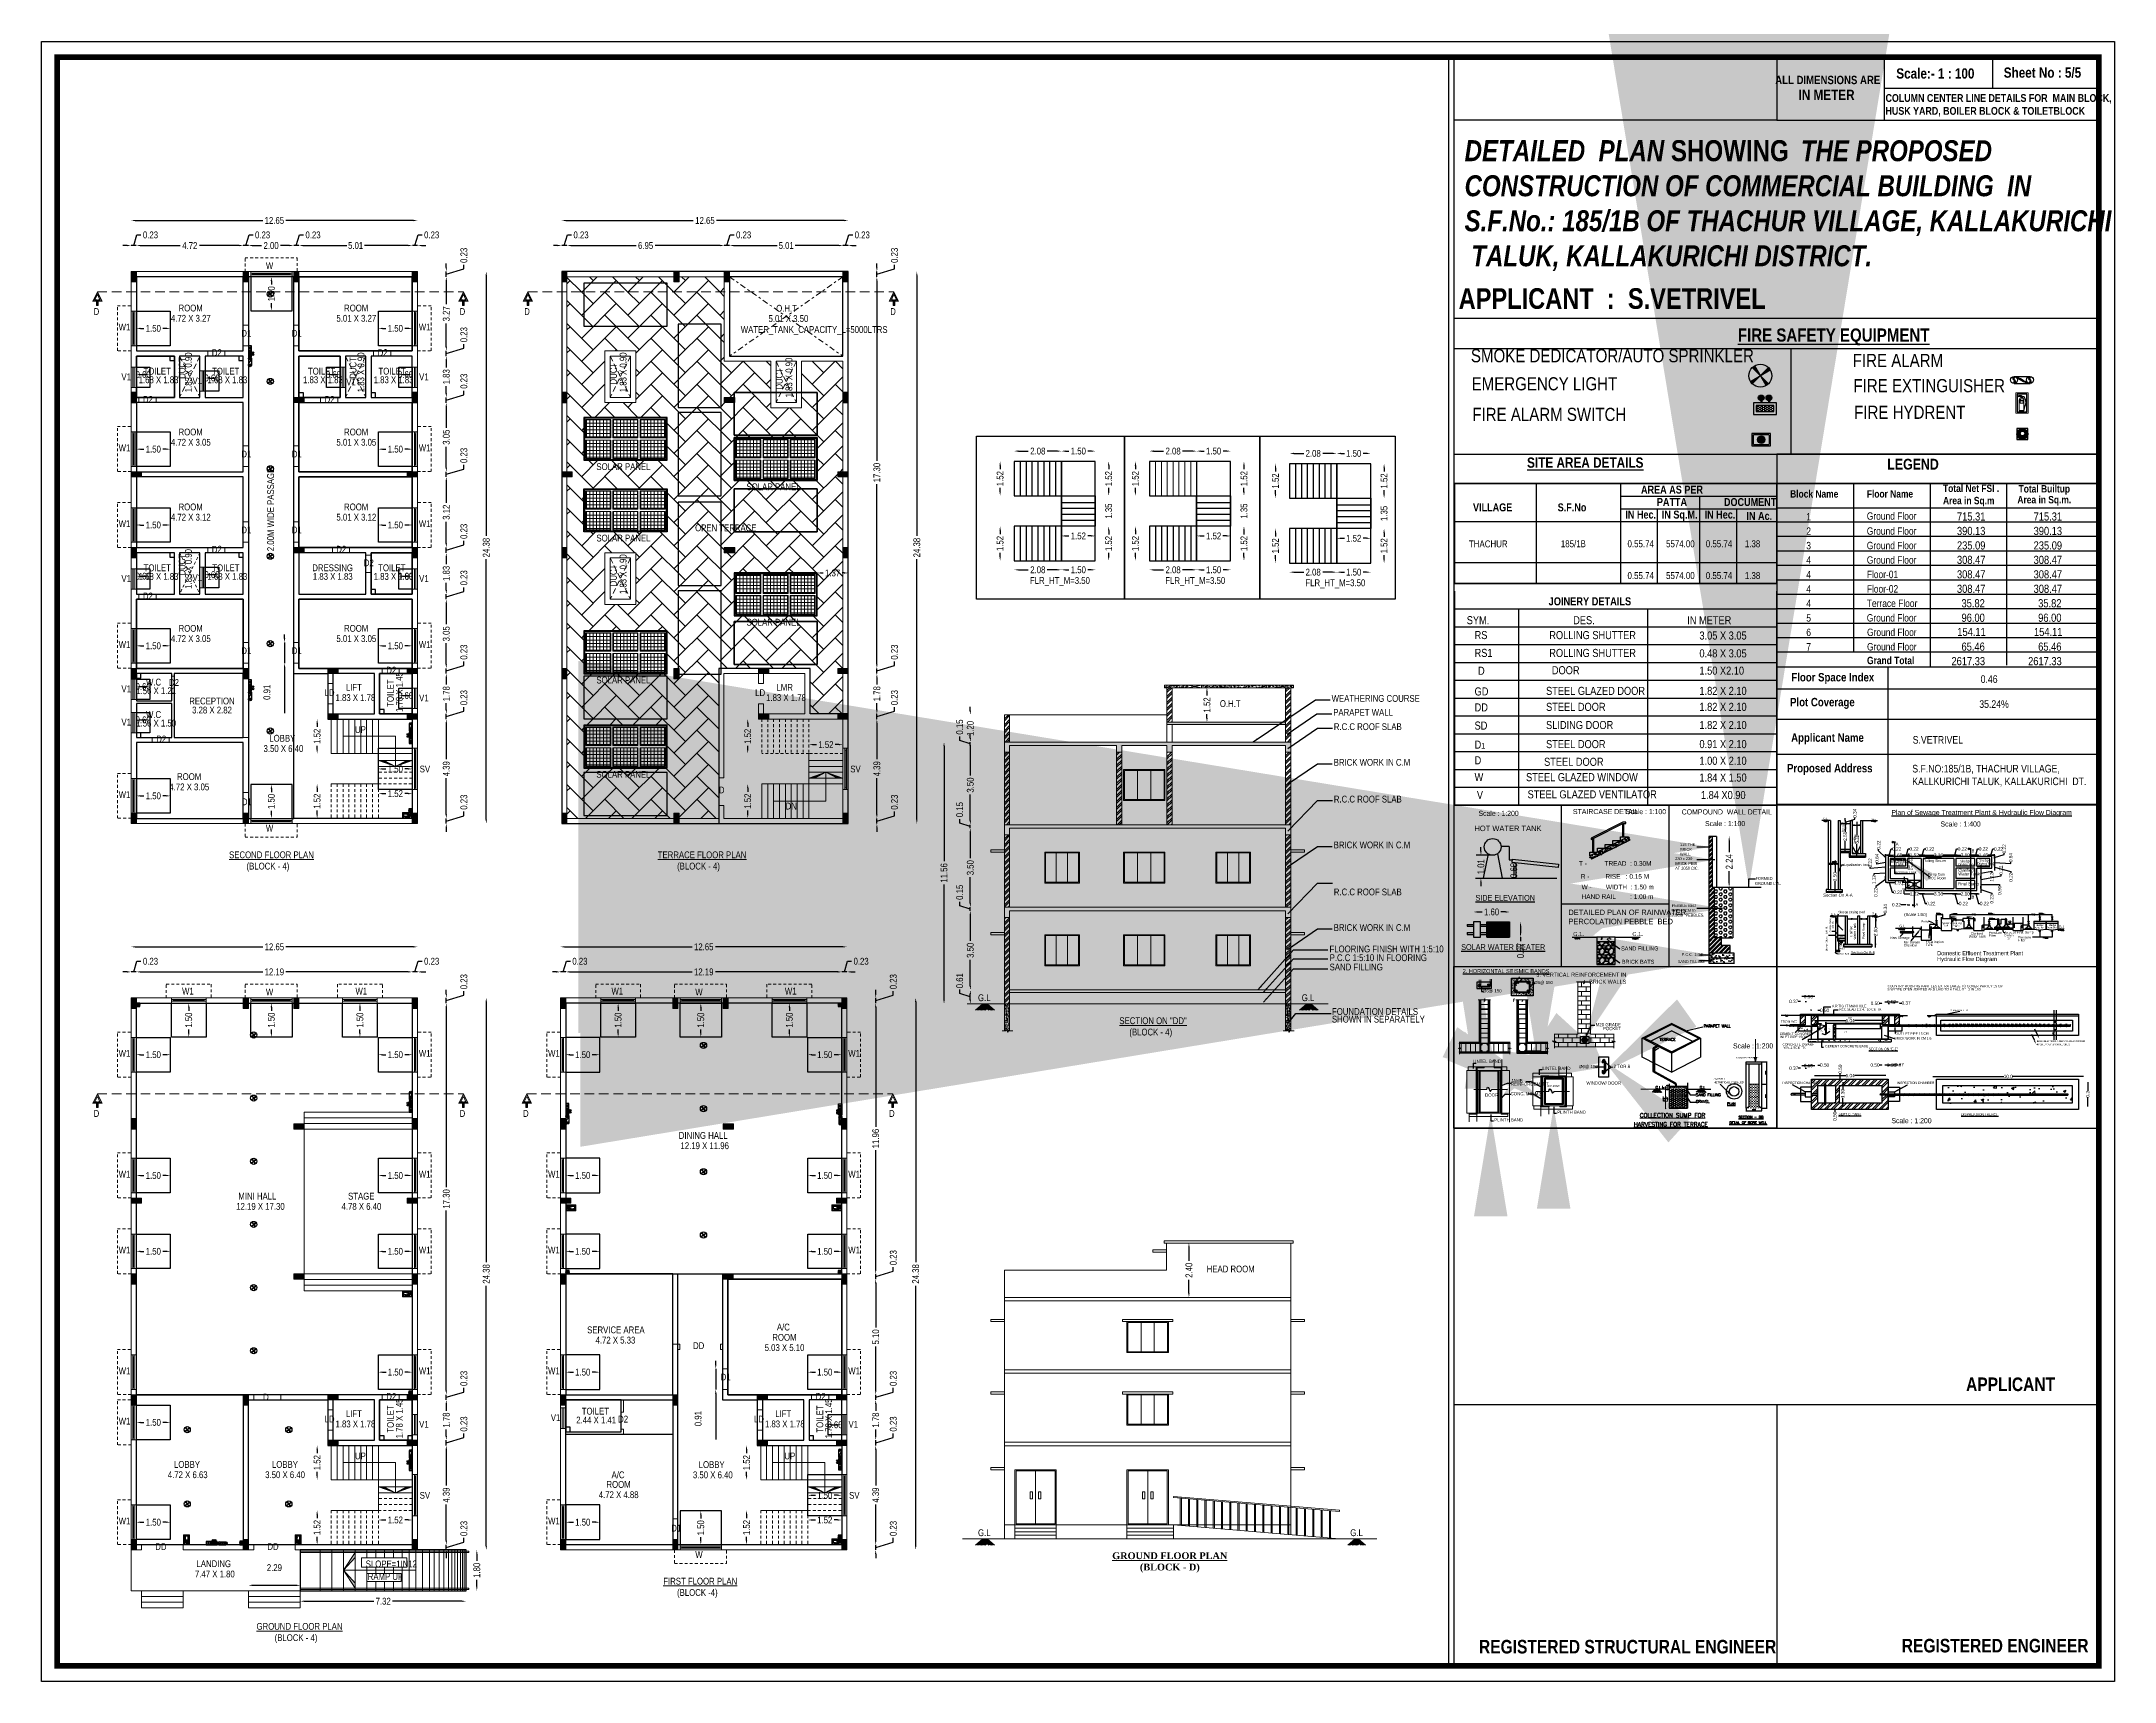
# Model space of a CAD drawing. Header units: metres. Extents: x 3750 to 6203, y 1588 to 3614.
# Drawn here: x 3757.3 to 3848.9, y 1743.8 to 1816.2 of the extents above; entities that cross this region are included whole.
import ezdxf
from ezdxf import colors
from ezdxf.entities.mleader import LeaderData, LeaderLine
from ezdxf.math import Vec2, Vec3

# ---------------------------------------------------------------- set-up
doc = ezdxf.new("R2010")
doc.units = ezdxf.units.M
for name, pattern in [('ACAD_ISO02W100', [15, 12, -3]), ('DASHDOT2', [0.5, 0.25, -0.125, 0, -0.125]), ('DASHED', [0.75, 0.5, -0.25]), ('HIDDEN2', [0.1875, 0.125, -0.0625]), ('PHANTOM2', [31.75, 15.875, -3.175, 3.175, -3.175, 3.175, -3.175])]:
    doc.linetypes.add(name, pattern=pattern)
for name, color, linetype in [('00', 7, 'Continuous'), ('2CON', 1, 'Continuous'), ('BLK_4_DA_RAMP_1', 1, 'Continuous'), ('BLK_4_FLR_0_CARPET_AREA', 14, 'Continuous'), ('BLK_4_FLR_0_EXIT_WIDTH_DOOR', 2, 'Continuous'), ('BLK_4_FLR_0_EXIT_WIDTH_STAIR', 1, 'Continuous'), ('BLK_4_FLR_0_LIFT_1', 30, 'Continuous'), ('BLK_4_FLR_0_REGULAR_ROOM_1', 2, 'Continuous'), ('BLK_4_FLR_0_ROOM_1_LIGHT_VENTILATION_1', 2, 'Continuous'), ('BLK_4_FLR_0_STAIR_1', 1, 'Continuous'), ('BLK_4_FLR_0_STAIR_1_FLIGHT_1', 7, 'Continuous'), ('BLK_4_FLR_0_STAIR_1_FLIGHT_2', 7, 'Continuous'), ('BLK_4_FLR_0_STAIR_1_FLIGHT_3', 7, 'Continuous'), ('BLK_4_FLR_0_STAIR_1_LANDING_1', 7, 'Continuous'), ('BLK_4_FLR_0_STAIR_1_LANDING_2', 7, 'Continuous'), ('BLK_4_FLR_0_URINAL', 30, 'Continuous'), ('BLK_4_FLR_0_WASH', 30, 'Continuous'), ('BLK_4_FLR_0_WATER_CLOSET', 30, 'Continuous'), ('BLK_4_FLR_1_CARPET_AREA', 14, 'Continuous'), ('BLK_4_FLR_1_EXIT_WIDTH_DOOR', 2, 'Continuous'), ('BLK_4_FLR_1_LIFT_1', 30, 'Continuous'), ('BLK_4_FLR_1_REGULAR_ROOM_1', 2, 'Continuous'), ('BLK_4_FLR_1_ROOM_1_LIGHT_VENTILATION_1', 2, 'Continuous'), ('BLK_4_FLR_1_STAIR_1', 1, 'Continuous'), ('BLK_4_FLR_1_STAIR_1_FLIGHT_1', 7, 'Continuous'), ('BLK_4_FLR_1_STAIR_1_FLIGHT_2', 7, 'Continuous'), ('BLK_4_FLR_1_STAIR_1_FLIGHT_3', 7, 'Continuous'), ('BLK_4_FLR_1_STAIR_1_LANDING_1', 7, 'Continuous'), ('BLK_4_FLR_1_STAIR_1_LANDING_2', 7, 'Continuous'), ('BLK_4_FLR_1_WASH', 30, 'Continuous'), ('BLK_4_FLR_1_WATER_CLOSET', 30, 'Continuous'), ('BLK_4_FLR_2_BLT_UP_AREA_DEDUCT', 3, 'Continuous'), ('BLK_4_FLR_2_CARPET_AREA', 14, 'Continuous'), ('BLK_4_FLR_2_EXIT_WIDTH_DOOR', 2, 'Continuous'), ('BLK_4_FLR_2_EXIT_WIDTH_STAIR', 1, 'Continuous'), ('BLK_4_FLR_2_LIFT_1', 30, 'Continuous'), ('BLK_4_FLR_2_REGULAR_ROOM_1', 2, 'Continuous'), ('BLK_4_FLR_2_ROOM_1_LIGHT_VENTILATION_1', 2, 'Continuous'), ('BLK_4_FLR_2_STAIR_1', 1, 'Continuous'), ('BLK_4_FLR_2_STAIR_1_FLIGHT_1', 7, 'Continuous'), ('BLK_4_FLR_2_STAIR_1_FLIGHT_2', 7, 'Continuous'), ('BLK_4_FLR_2_STAIR_1_FLIGHT_3', 7, 'Continuous'), ('BLK_4_FLR_2_STAIR_1_LANDING_1', 7, 'Continuous'), ('BLK_4_FLR_2_STAIR_1_LANDING_2', 7, 'Continuous'), ('BLK_4_FLR_2_WASH', 30, 'Continuous'), ('BLK_4_FLR_2_WATER_CLOSET', 30, 'Continuous'), ('BLK_4_FLR_3_ROOF_AREA', 54, 'Continuous'), ('BLK_4_HT_OF_BLDG', 5, 'Continuous'), ('BLK_4_PARAPET_HT', 233, 'Continuous'), ('BLK_4_PLINTH_HEIGHT', 7, 'Continuous'), ('BLK_4_ROOF_WATER_TANK_HT', 235, 'Continuous'), ('BLK_4_STAIR_HEADROOM', 1, 'Continuous'), ('BLK_4_TERRACESERVICE_UTILITYDISTANCE', 3, 'Continuous'), ('DIM', 2, 'Continuous'), ('SOLAR_PANEL', 3, 'Continuous'), ('TEXT', 4, 'Continuous'), ('VPORTS', 6, 'Continuous'), ('WATER_TANK_CALCULATION', 2, 'Continuous'), ('window', 3, 'Continuous')]:
    doc.layers.add(name, color=color, linetype=linetype)
for name, color, linetype, lineweight in [('DIM-1', 8, 'Continuous', 18), ('fsi', 30, 'Continuous', 25), ('N2', 2, 'Continuous', 20), ('WALL', 1, 'Continuous', 25)]:
    doc.layers.add(name, color=color, linetype=linetype, lineweight=lineweight)
doc.styles.add('APEXT', font='romanc.shx')
doc.styles.add('DIM', font='swissc.ttf')
doc.styles.add('ROMANC', font='romanc__.ttf', dxfattribs={"width": 0.75})
doc.styles.add('ROMAND', font='swissc.ttf')
doc.styles.add('RomanS', font='monos.ttf')
doc.styles.add('ROMANT', font='romant.shx', dxfattribs={"width": 0.75})
doc.styles.add('RS1', font='romans.shx', dxfattribs={"width": 0.75})
doc.styles.get("Standard").update_dxf_attribs({"font": 'swissc.ttf'})
doc.styles.add('style1', font='arialbi.ttf')
doc.styles.add('style2', font='swisscb.ttf')
doc.styles.add('style2a', font='swissc.ttf')
doc.styles.add('style3', font='swissc.ttf')
doc.dimstyles.new('Copy of APP', dxfattribs={"dimscale": 0, "dimtxt": 8, "dimasz": 4.5, "dimexe": 9, "dimexo": 9, "dimgap": 2, "dimtad": 0, "dimtih": 1, "dimtoh": 1, "dimzin": 4, "dimdsep": 46, "dimlunit": 4, "dimtxsty": 'style3', "dimblk": 'OPEN90', "dimblk1": 'OPEN90', "dimblk2": 'OBLIQUE', "dimcen": 0.09, "dimse1": 1, "dimse2": 1, "dimclrd": 4, "dimclre": 4, "dimclrt": 2, "dimadec": 0, "dimazin": 0, "dimtfac": 1, "dimtmove": 0, "dimatfit": 3, "dimfxl": 0, "dimtolj": 1, "dimtzin": 0, "dimarcsym": 0})
doc.dimstyles.new('DIM-50', dxfattribs={"dimscale": 0.5, "dimtxt": 200, "dimasz": 100, "dimexe": 25, "dimexo": 25, "dimgap": 35, "dimtad": 1, "dimdec": 0, "dimrnd": 5, "dimzin": 0, "dimdsep": 46, "dimtxsty": 'RS1', "dimblk": 'ARCHTICK', "dimcen": 100, "dimdle": 25, "dimclrd": 8, "dimclre": 8, "dimclrt": 4, "dimadec": 0, "dimazin": 0, "dimtfac": 0.5, "dimtdec": 0, "dimtmove": 1, "dimatfit": 0, "dimfxl": 0, "dimfrac": 1, "dimtolj": 1, "dimtzin": 0, "dimarcsym": 0})
doc.dimstyles.new('dim100', dxfattribs={"dimtxt": 400, "dimasz": 200, "dimexe": 50, "dimexo": 200, "dimgap": 100, "dimtad": 1, "dimdec": 0, "dimrnd": 5, "dimzin": 0, "dimdsep": 46, "dimtxsty": 'RomanS', "dimblk": 'ARCHTICK', "dimcen": 500, "dimdle": 25, "dimclrd": 256, "dimclre": 256, "dimclrt": 2, "dimadec": 0, "dimazin": 0, "dimtfac": 1, "dimtdec": 0, "dimtix": 1, "dimtofl": 0, "dimtmove": 1, "dimatfit": 1, "dimldrblk": 'OPEN30', "dimfxl": 0, "dimtolj": 1, "dimtzin": 0, "dimlwd": -1, "dimlwe": -1, "dimarcsym": 0})
doc.dimstyles.new('Din', dxfattribs={"dimscale": 0, "dimtxt": 0.25, "dimasz": 0.1, "dimexe": 0.15, "dimexo": 0.15, "dimgap": 0.03, "dimtad": 0, "dimzin": 0, "dimdsep": 46, "dimtxsty": 'DIM', "dimblk": 'DOTSMALL', "dimcen": 0.09, "dimdle": 0.15, "dimse1": 1, "dimse2": 1, "dimclrd": 256, "dimclre": 256, "dimclrt": 7, "dimadec": 0, "dimazin": 3, "dimtfac": 1, "dimtofl": 0, "dimtmove": 0, "dimatfit": 0, "dimldrblk": 'DOTSMALL', "dimfxl": 0, "dimtolj": 1, "dimtzin": 0, "dimarcsym": 0})
doc.dimstyles.new('ISO-25', dxfattribs={"dimtxt": 0.6, "dimasz": 0.18, "dimexe": 1.25, "dimexo": 0.625, "dimtad": 1, "dimdsep": 46, "dimtxsty": 'Standard', "dimcen": 0.18, "dimse1": 1, "dimse2": 1, "dimadec": 0, "dimazin": 0, "dimtfac": 1, "dimtmove": 0, "dimatfit": 3, "dimfxl": 0, "dimarcsym": 0})
doc.dimstyles.new('KOTTI 200', dxfattribs={"dimtxt": 0.44, "dimasz": 0.44, "dimexe": 0.5, "dimexo": 1, "dimgap": 0.075, "dimtad": 1, "dimdec": 0, "dimdsep": 46, "dimtxsty": 'RomanS', "dimcen": 0, "dimse1": 1, "dimse2": 1, "dimclrd": 8, "dimclre": 8, "dimclrt": 7, "dimadec": 0, "dimazin": 0, "dimtfac": 1, "dimtdec": 0, "dimtmove": 0, "dimatfit": 2, "dimfxl": 0, "dimtolj": 1, "dimtzin": 0, "dimarcsym": 0})
doc.dimstyles.get("Standard").update_dxf_attribs({"dimtxt": 0.3, "dimasz": 0.18, "dimexe": 0.18, "dimexo": 0.0625, "dimgap": 0.09, "dimtad": 0, "dimzin": 0, "dimdsep": 46, "dimtxsty": 'style2a', "dimcen": 0.09, "dimse1": 1, "dimse2": 1, "dimadec": 0, "dimazin": 0, "dimtfac": 1, "dimtofl": 0, "dimtmove": 0, "dimatfit": 3, "dimfxl": 0, "dimtolj": 1, "dimtzin": 0, "dimarcsym": 0})
pattern_1 = [(50, (-28248.17426, 1597.43167), (0.2151780548, -0.0188256405), [0.0225, -0.2475]), (355, (-28248.17426, 1597.43167), (-0.0416254001, 0.2256576401), [0.018, -0.198]), (100.45144446, (-28248.15633, 1597.4301), (0.173552654, 0.2068319973), [0.0191220576, -0.2103426336]), (46.1842, (-28248.17426, 1597.49167), (0.3201723992, -0.0496557842), [0.03375, -0.37125]), (96.6356355, (-28248.14758, 1597.48753), (0.2803985837, 0.2922355802), [0.0286831026, -0.315514128]), (351.184164, (-28248.17426, 1597.49167), (0.2803985835, 0.29223558), [0.027, -0.2970000003]), (21, (-28248.14426, 1597.47667), (0.1790721156, -0.1207856672), [0.0225, -0.2475]), (326, (-28248.14426, 1597.47667), (0.0729945996, 0.2175450135), [0.018, -0.198]), (71.45144474, (-28248.12933, 1597.4666), (0.252066713, 0.0967593458), [0.019122057, -0.2103426336]), (37.5, (-28248.17426, 1597.43167), (0.0036479566, 0.09986815615), [0, -0.1956, 0, -0.201, 0, -0.19875]), (7.5, (-28248.17426, 1597.43167), (0.07892086123, 0.11832351356), [0, -0.1146, 0, -0.1911, 0, -0.07575]), (327.5, (-28248.24116, 1597.43167), (0.16014673085, -0.00676646152), [0, -0.075, 0, -0.234, 0, -0.3105]), (317.5, (-28248.27116, 1597.43167), (0.1749558508, 0.0300314947), [0, -0.0975, 0, -0.1554, 0, -0.2205])]
pattern_2 = [(45, (-28242.2501, 1571.9487), (0, 1.018233765), [2.16, -0.72]), (135, (-28241.74095, 1572.45784), (1e-16, 1.018233765), [2.16, -0.72])]
pattern_3 = [(0, (1381.8894, 2214.24417), (0, 0.15), []), (90, (1381.8894, 2214.24417), (-0.15, 0), [])]
pattern_4 = [(0, (1381.8894, 2208.26255), (0, 0.15), []), (90, (1381.8894, 2208.26255), (-0.15, 0), [])]
pattern_5 = [(0, (1375.25971, 2205.70637), (0, 0.15), []), (90, (1375.25971, 2205.70637), (-0.15, 0), [])]
pattern_6 = [(0, (1375.25971, 2201.54277), (0, 0.15), []), (90, (1375.25971, 2201.54277), (-0.15, 0), [])]
pattern_7 = [(0, (1375.25971, 2211.97864), (0, 0.15), []), (90, (1375.25971, 2211.97864), (-0.15, 0), [])]
pattern_8 = [(0, (1375.25971, 2215.13408), (0, 0.15), []), (90, (1375.25971, 2215.13408), (-0.15, 0), [])]
pattern_9 = [(45, (1121.7189, 344.31235), (-0.150977997, 0.150977997), []), (45, (1121.81956, 344.31235), (-0.150977997, 0.150977997), [])]

msp = doc.modelspace()

# ---------------------------------------------------------------- texts
at = {"ltscale": 2, "style": 'style2'}
for s, p in [('Scale:- 1 : 100', (3839.2671, 1814.5577)), ('Sheet No : 5/5', (3844.0123, 1814.5953))]:
    msp.add_text(s, height=0.451494, dxfattribs=at).set_placement(p)
at = {"lineweight": 18, "style": 'style2a'}
for s, p in [('W', (3767.2539, 1806.1448)), ('D', (3759.6449, 1804.1168)), ('4.72 X 3.27', (3763.0577, 1803.8175)), ('ROOM', (3763.3963, 1804.2709)), ('5.01 X 3.27', (3770.3689, 1803.8175)), ('ROOM', (3770.7075, 1804.2709)), ('D', (3775.8105, 1804.1168)), ('D', (3778.6629, 1804.1168)), ('5.01 X 3.50', (3789.4544, 1803.8068)), ('O.H.T', (3789.793, 1804.2602)), ('D', (3794.8285, 1804.1168)), ('W1', (3760.7511, 1803.4302)), ('D1', (3766.1685, 1803.1563)), ('D1', (3768.3961, 1803.1563)), ('W1', (3774.0088, 1803.4302)), ('D2', (3764.8665, 1802.3018)), ('D2', (3772.1899, 1802.3018)), ('V1', (3760.8727, 1801.2304, -3.6689)), ('1.68 X 1.83', (3761.6341, 1801.1018)), ('TOILET', (3761.8483, 1801.4822)), ('V1', (3764.0131, 1801.0613, -3.6689)), ('1.68 X 1.83', (3764.6749, 1801.1018)), ('TOILET', (3764.8769, 1801.4822)), ('1.83 X 1.83', (3768.8941, 1801.1018)), ('TOILET', (3769.1103, 1801.4822)), ('V1', (3770.8059, 1801.0033, -3.6689)), ('1.83 X 1.83', (3772.014, 1801.1018)), ('TOILET', (3772.2256, 1801.4822)), ('V1', (3774.0211, 1801.2304)), ('D2', (3761.8227, 1800.238)), ('D2', (3769.8469, 1800.238)), ('W1', (3760.7511, 1798.0943)), ('4.72 X 3.05', (3763.0577, 1798.342)), ('ROOM', (3763.3963, 1798.7954)), ('5.01 X 3.05', (3770.3689, 1798.342)), ('ROOM', (3770.7075, 1798.7954)), ('W1', (3774.0088, 1798.0943)), ('D1', (3766.1685, 1797.8205)), ('D1', (3768.3961, 1797.8205)), ('SOLAR PANEL', (3781.8522, 1797.2645)), ('SOLAR PANEL', (3788.4819, 1796.3746)), ('ROOM', (3763.3963, 1795.4861)), ('ROOM', (3770.7075, 1795.4861)), ('W1', (3760.7511, 1794.7443)), ('4.72 X 3.12', (3763.0577, 1795.0327)), ('D1', (3766.1685, 1794.4705)), ('D1', (3768.3961, 1794.4705)), ('5.01 X 3.12', (3770.3689, 1795.0327)), ('W1', (3774.0088, 1794.7443)), ('OPEN TERRACE', (3786.2107, 1794.5612)), ('D2', (3764.8665, 1793.616)), ('D2', (3770.3631, 1793.6182)), ('SOLAR PANEL', (3781.8522, 1794.1091)), ('TOILET', (3761.8546, 1792.7964)), ('TOILET', (3764.8874, 1792.7964)), ('DRESSING', (3769.3036, 1792.7964)), ('D2', (3771.5777, 1793.0162)), ('TOILET', (3772.2137, 1792.7964)), ('V1', (3760.8727, 1792.3234, -3.6689)), ('1.68 X 1.83', (3761.6341, 1792.416)), ('V1', (3764.0131, 1792.3755, -3.6689)), ('1.68 X 1.83', (3764.6749, 1792.416)), ('1.83 X 1.83', (3769.328, 1792.416)), ('1.83 X 1.83', (3772.014, 1792.416)), ('V1', (3774.0211, 1792.3234)), ('D2', (3761.8227, 1791.5522)), ('ROOM', (3763.3963, 1790.1221)), ('ROOM', (3770.7075, 1790.1221)), ('SOLAR PANEL', (3788.4819, 1790.393)), ('W1', (3760.7511, 1789.4075)), ('4.72 X 3.05', (3763.0577, 1789.6687)), ('D1', (3766.1685, 1789.1337)), ('D1', (3768.3961, 1789.1337)), ('5.01 X 3.05', (3770.3689, 1789.6687)), ('W1', (3774.0088, 1789.4075)), ('D2', (3772.5715, 1788.2766)), ('V1', (3760.8727, 1787.4484, -3.6689)), ('1.56 X 1.21', (3761.527, 1787.3668, 3.6689)), ('W.C', (3761.9581, 1787.7472, 3.6689)), ('D2', (3762.9752, 1787.7324, 3.6689)), ('LD', (3769.8472, 1787.2791)), ('1.83 X 1.78', (3770.3293, 1787.0634)), ('LIFT', (3770.7863, 1787.5167)), ('V1', (3774.0211, 1787.0502)), ('SOLAR PANEL', (3781.8522, 1787.8368)), ('LD', (3788.8652, 1787.2791)), ('1.83 X 1.78', (3789.3473, 1787.0634)), ('LMR', (3789.8043, 1787.5167)), ('W.C', (3761.9581, 1786.3151, 3.6689)), ('RECEPTION', (3763.8681, 1786.9137)), ('3.28 X 2.82', (3763.9959, 1786.5142)), ('O.H.T', (3809.3904, 1786.7985, -5.6047)), ('WEATHERING COURSE', (3814.3257, 1787.0276, -5.6047)), ('PARAPET WALL', (3814.3963, 1786.4124, -5.6047)), ('V1', (3760.8727, 1785.978, -3.6689)), ('1.56 X 1.50', (3761.527, 1785.9347, 3.6689)), ('D2', (3762.4119, 1785.2346, 3.6689)), ('LOBBY', (3767.4038, 1785.2672)), ('UP', (3771.1903, 1785.6511, 3.6689)), ('R.C.C ROOF SLAB', (3814.4231, 1785.7789, -5.6047)), ('3.50 X 6.40', (3767.1494, 1784.8138)), ('ROOM', (3763.3292, 1783.572)), ('SV', (3774.0489, 1783.9098, -7.3378)), ('SOLAR PANEL', (3781.8522, 1783.6732)), ('SV', (3793.0669, 1783.9098, -7.3378)), ('BRICK WORK IN C.M', (3814.4178, 1784.2045, -5.6047)), ('W1', (3760.7525, 1782.7795)), ('4.72 X 3.05', (3762.9907, 1783.1187)), ('D', (3787.2597, 1782.9827, 3.6689)), ('R.C.C ROOF SLAB', (3814.4231, 1782.5789, -5.6047)), ('D1', (3766.1924, 1782.4598)), ('DN', (3790.2083, 1782.27, 3.6689)), ('W', (3767.2539, 1781.2949, -3.6689)), ('BRICK WORK IN C.M', (3814.4178, 1780.5545, -5.6047)), ('R.C.C ROOF SLAB', (3814.4231, 1778.4789, -5.6047)), ('BRICK WORK IN C.M', (3814.4178, 1776.9045, -5.6047)), ('SAND FILLING', (3814.2377, 1775.1626, -5.6047)), ('FLOORING FINISH WITH 1:5:10', (3814.2311, 1775.9606, -5.6047)), ('P.C.C 1:5:10 IN FLOORING', (3814.2377, 1775.574, -5.6047)), ('W1', (3763.5509, 1774.0982, 3.6689)), ('W', (3767.2539, 1774.0611)), ('W1', (3771.2104, 1774.0982, 3.6689)), ('W1', (3782.5172, 1774.0982, 3.6689)), ('W', (3786.2203, 1774.0611)), ('W1', (3790.1767, 1774.0982, 3.6689)), ('G.L', (3798.7069, 1773.8057)), ('G.L', (3813.0065, 1773.8057)), ('SHOWN IN SEPARATELY', (3814.3378, 1772.8599, -5.6047)), ('FOUNDATION DETAILS', (3814.3427, 1773.1962, -5.6047)), ('W1', (3760.7511, 1771.3465)), ('W1', (3774.0102, 1771.3465)), ('W1', (3779.7174, 1771.3465)), ('W1', (3792.9765, 1771.3465)), ('D', (3759.6449, 1768.6935)), ('D', (3775.8105, 1768.6935)), ('D', (3778.6112, 1768.6935)), ('D', (3794.7768, 1768.6935)), ('DINING HALL', (3785.4911, 1767.7228)), ('12.19 X 11.96', (3785.565, 1767.2694)), ('W1', (3760.7511, 1766.0106)), ('W1', (3774.0102, 1766.0106)), ('W1', (3779.7174, 1766.0106)), ('W1', (3792.9765, 1766.0106)), ('12.19 X 17.30', (3765.9435, 1764.5884)), ('MINI HALL', (3766.0358, 1765.0417)), ('4.78 X 6.40', (3770.5949, 1764.5884)), ('STAGE', (3770.8838, 1765.0417)), ('W1', (3760.7511, 1762.6606)), ('W1', (3774.0102, 1762.6606)), ('W1', (3779.7174, 1762.6606)), ('W1', (3792.9765, 1762.6606)), ('HEAD ROOM', (3808.8085, 1761.8248, -5.6047)), ('SERVICE AREA', (3781.4423, 1759.135)), ('4.72 X 5.33', (3781.8135, 1758.6816)), ('ROOM', (3789.6213, 1758.8053)), ('A/C', (3789.8247, 1759.2584)), ('DD', (3786.1195, 1758.4365)), ('5.03 X 5.10', (3789.2828, 1758.352)), ('W1', (3760.7511, 1757.3238)), ('W1', (3774.0102, 1757.3238)), ('W1', (3779.7174, 1757.3238)), ('D1', (3787.3424, 1757.05)), ('W1', (3792.9765, 1757.3238)), ('D', (3767.1307, 1756.1634)), ('D2', (3772.5715, 1756.193)), ('D2', (3791.5378, 1756.193)), ('W1', (3760.7525, 1755.1046)), ('LD', (3769.8472, 1755.1954)), ('LIFT', (3770.7863, 1755.433)), ('V1', (3779.839, 1755.26, -3.6689)), ('2.44 X 1.41', (3780.9626, 1755.1532)), ('TOILET', (3781.2057, 1755.5447)), ('D2', (3782.8116, 1755.1924)), ('LD', (3788.8135, 1755.1954)), ('LIFT', (3789.7526, 1755.433)), ('1.83 X 1.78', (3770.3293, 1754.9797)), ('V1', (3774.0211, 1754.9665)), ('1.83 X 1.78', (3789.2956, 1754.9797)), ('V1', (3792.9874, 1754.9665)), ('LOBBY', (3763.1963, 1753.1906)), ('LOBBY', (3767.5226, 1753.1906)), ('UP', (3771.1903, 1753.5674, 3.6689)), ('LOBBY', (3786.3701, 1753.1835)), ('UP', (3790.1566, 1753.5674, 3.6689)), ('4.72 X 6.63', (3762.9215, 1752.7373)), ('3.50 X 6.40', (3767.2221, 1752.7373)), ('ROOM', (3782.2955, 1752.308)), ('A/C', (3782.5221, 1752.7312)), ('3.50 X 6.40', (3786.1157, 1752.7301)), ('SV', (3774.0489, 1751.8261)), ('4.72 X 4.88', (3781.957, 1751.8546)), ('SV', (3793.0152, 1751.8261, -7.3378)), ('W1', (3760.7525, 1750.6958)), ('W1', (3779.7188, 1750.6958)), ('DD', (3762.3673, 1749.5624)), ('DD', (3767.3189, 1749.5624)), ('D1', (3785.1587, 1750.3761)), ('G.L', (3798.7069, 1750.1747)), ('G.L', (3815.1489, 1750.1747)), ('LANDING', (3764.1871, 1748.8046)), ('W', (3786.2203, 1749.2112, -3.6689)), ('7.47 X 1.80', (3764.1208, 1748.3513)), ('RAMP UP', (3771.7517, 1748.2374, 3.6689))]:
    msp.add_text(s, height=0.3, dxfattribs=at).set_placement(p)
for s, p in [('DUCT', (3763.7041, 1801.2942, 3.6689)), ('1.83 X 0.90', (3763.9801, 1800.7015, 3.6689)), ('DUCT', (3771.2532, 1801.2942, 3.6689)), ('1.83 X 0.90', (3771.6023, 1800.7015, 3.6689)), ('1.83 X 0.90', (3783.1812, 1800.7015, 3.6689)), ('1.83 X 0.90', (3790.5046, 1800.4715, 3.6689)), ('DUCT', (3782.7531, 1801.0472, 7.3378)), ('DUCT', (3790.0765, 1800.8172, 7.3378)), ('2.00M WIDE PASSAGE', (3767.6119, 1793.6801)), ('1.83 X 0.90', (3763.9801, 1792.0157, 3.6689)), ('DUCT', (3763.7041, 1792.6084, 3.6689)), ('DUCT', (3782.7531, 1792.1314, 7.3378)), ('1.83 X 0.90', (3783.1812, 1791.7857, 3.6689)), ('1.78 X 1.45', (3773.2947, 1786.5785)), ('TOILET', (3772.9032, 1786.8091)), ('1.78 X 1.45', (3773.2947, 1754.4948)), ('1.78 X 1.45', (3792.261, 1754.4948)), ('TOILET', (3772.9032, 1754.7459)), ('TOILET', (3791.8695, 1754.7459))]:
    msp.add_text(s, height=0.3, rotation=90, dxfattribs=at).set_placement(p)
at = {"style": 'style2a'}
for s, height, p in [('Scale : 1:200', 0.221697, (3820.8132, 1781.9903)), ('Scale : 1:100', 0.221697, (3827.3235, 1782.0665)), ('G.L', 0.09021, (3836.0419, 1781.8238)), ('G.L', 0.09021, (3838.1782, 1781.8087)), ('HOT WATER TANK', 0.241603, (3820.6324, 1781.3162)), ('Scale : 1:100', 0.221697, (3830.818, 1781.5377)), ('Scale : 1:400', 0.221697, (3841.2209, 1781.5199)), ('PCC', 0.05638, (3837.3296, 1780.3315)), ('Fill', 0.05638, (3837.5427, 1780.33)), ('Equalization', 0.112081, (3839.0261, 1779.9257)), ('Rolling Shutter', 0.112081, (3840.4661, 1779.9585)), ('Sludge ', 0.11208, (3842.0919, 1779.9326)), ('Sludge ', 0.11208, (3842.9324, 1779.9727)), ('T -          TREAD  : 0.30M', 0.207088, (3825.2496, 1779.7836)), ('R -         RISE   : 0.15 M', 0.207088, (3825.3333, 1779.211)), ('Equalization Tank', 0.103115, (3836.9539, 1779.7802)), ('Aeration Tank', 0.112081, (3839.2023, 1779.4337)), ('     Tank', 0.11208, (3839.0321, 1779.806)), ('Pump Cum ', 0.11208, (3840.653, 1779.3529)), (' MCC Room', 0.11208, (3840.6298, 1779.1844)), ('     Water Tank', 0.134498, (3841.7481, 1779.3556)), ('Drying Bed', 0.11208, (3841.9916, 1779.7873)), ('Clarified', 0.1345, (3842.0036, 1779.5195)), ('Drying Bed', 0.11208, (3842.8321, 1779.8275)), ('%%USIDE ELEVATION', 0.255317, (3820.6787, 1778.241)), ('W -        WIDTH  : 1.50 m', 0.207088, (3825.3679, 1778.7427)), ('HAND RAIL        : 1.00 m', 0.207088, (3825.3679, 1778.3204)), ('Section On A-A', 0.137487, (3836.038, 1778.418)), ('Final Sump', 0.1345, (3841.9863, 1778.9218)), ('G.L', 0.08966, (3836.3883, 1777.6128)), (' Sludge Drying Bed', 0.102487, (3836.6666, 1777.6911)), ('G.L', 0.08966, (3838.1947, 1777.6341)), ('          (Scale 1:50)', 0.136429, (3839.0956, 1777.5609)), ('Pump', 0.09095, (3840.374, 1777.2826)), ('Aeration ', 0.07579, (3841.2689, 1777.2186)), ('Settling', 0.09095, (3841.7424, 1777.2057)), ('Media', 0.06832, (3836.7216, 1776.6239)), ('Raw Sewage', 0.10611, (3839.001, 1776.5531)), ('G.L', 0.11936, (3839.4, 1777.0581)), ('Bar Screen', 0.10611, (3839.589, 1776.3522)), ('Equalization ', 0.106111, (3840.5604, 1776.3674)), ('  Tank', 0.07579, (3841.2685, 1777.1164)), (' Tank', 0.09095, (3841.7424, 1777.0774)), ('Water Tank', 0.10611, (3842.4688, 1776.6116)), ('  Clarified', 0.106111, (3842.4701, 1776.7393)), ('  Pressure', 0.10611, (3843.2752, 1776.7742)), ('  Filter', 0.10611, (3843.2752, 1776.6465)), ('  Activated', 0.090953, (3843.9676, 1776.7929)), ('  Carbon', 0.09095, (3843.9676, 1776.6652)), ('  Filter', 0.09095, (3843.9676, 1776.5375)), (' Final Sump', 0.106111, (3844.5522, 1776.7929)), ('  Pressure', 0.10611, (3844.5586, 1776.5763)), ('  Filter', 0.10611, (3844.5586, 1776.4486)), ('Drying Bed', 0.06821, (3845.3544, 1777.0148)), ('   Sludge', 0.07579, (3845.3534, 1777.1286)), ('Drying Bed', 0.06821, (3845.8981, 1777.0264)), ('   Sludge', 0.07579, (3845.9139, 1777.1286)), ('G.L', 0.11936, (3846.4379, 1777.0282)), ('%%USOLAR WATER HEATER', 0.255317, (3820.0493, 1776.0673)), ('PCC Bed', 0.07846, (3836.7334, 1775.8549)), ('Drain', 0.07846, (3836.7554, 1776.2265)), ('Hole', 0.07846, (3836.7554, 1776.0922)), ('Section On B-B', 0.112081, (3837.2639, 1775.8963)), ('Chamber', 0.10611, (3839.5932, 1776.2245)), ('Tank', 0.10611, (3840.568, 1776.2398)), ('Domestic Effluent Treatment Plant', 0.181905, (3841.0679, 1775.8327)), ('Hydraulic Flow Diagram', 0.181905, (3841.0679, 1775.5773)), ('%%U2. HORIZONTAL SEISMIC BANDS', 0.178221, (3820.1169, 1775.0436)), ('%%C6@ 150', 0.1403, (3823.2755, 1774.5578)), ('COUNTRY ROOFING PANTILES EXTRA LAREE TO COVER PARTLY 15 CM', 0.106111, (3838.883, 1774.4181)), ('%%C6@ 150', 0.1403, (3821.0093, 1774.1907)), ('AIR TIGHT MAN HOLE', 0.106111, (3836.4268, 1773.5368)), ('S W PIPE OPEN JOINTED AND LAID TO A FALL OF  1 IN 100', 0.106111, (3838.8723, 1774.2788)), ('M20 GRADE', 0.1403, (3825.9884, 1772.6947)), ('FROM WC', 0.10611, (3834.1572, 1772.8485)), ('G.L.', 0.05246, (3834.362, 1773.1771)), ('RCC SLAB 1:2:4,  10 CM TK', 0.106111, (3836.7479, 1773.3871)), ('75', 0.05902, (3836.9644, 1772.8313)), ('15\'0"', 0.05902, (3837.1287, 1773.0318)), ('G.L.', 0.05246, (3839.4349, 1773.1687)), ('G.L.', 0.05246, (3840.6735, 1773.1615)), ('FORMATION  LEVEL', 0.069507, (3841.598, 1773.366)), ('POCKET', 0.1403, (3826.3066, 1772.5235)), ('Scale : 1:200', 0.221697, (3832.0552, 1771.7184)), ('CEMENT CONCRETE', 0.106111, (3834.1222, 1772.3082)), ('INLET PIPE 15CM', 0.106111, (3834.1222, 1772.1717)), ('CONCRETE DWARF  ', 0.106111, (3834.2444, 1771.8426)), (' WALL 5CM TK.', 0.106111, (3834.2478, 1771.698)), ('45', 0.05902, (3835.9077, 1772.4543)), ('CEMENT CONCRETE BASE', 0.106111, (3836.1271, 1771.7616)), ('60', 0.05902, (3836.2726, 1772.5658)), ('175', 0.05902, (3836.9644, 1772.4158)), ('BRICK WORK IN CM 1:6', 0.106111, (3839.1839, 1772.1091)), ('OUT LET PIPE 15 CM', 0.106111, (3839.2345, 1772.3176)), ('40 CM ENCASING ON ALL SIDES', 0.069507, (3845.4534, 1771.8588)), ('BLUE JELLY / BRICK JELLY / KUNKAR PACKED', 0.069507, (3845.4757, 1772.0018)), ('LINTEL BAND', 0.140298, (3820.5643, 1771.078)), ('LINTEL BAND', 0.140298, (3823.6383, 1770.7649)), ('%%C6@ 150', 0.1403, (3825.2538, 1770.8455)), ('2 TOR 8', 0.1403, (3826.7799, 1770.8534)), ('%%USECTION ON "E-E"', 0.106111, (3838.0496, 1771.6383)), ('JAMB', 0.1403, (3822.2513, 1770.2186)), ('REINFORCEMENT', 0.140298, (3822.2441, 1770.0738)), ('WINDOW', 0.09019, (3823.85, 1770.0147)), ('WINDOW/ DOOR', 0.140298, (3825.5806, 1770.1177)), ('INSPECTION CHAMBER', 0.106111, (3834.2336, 1770.1428)), ('INSPECTION CHAMBER', 0.106111, (3839.2889, 1770.1428)), ('DOOR', 0.1403, (3821.105, 1769.5878)), ('CONC. MIX M20', 0.140298, (3822.2314, 1769.647)), ('PLINTH BAND', 0.140298, (3821.508, 1768.4892)), ('PLINTH BAND', 0.140298, (3824.2875, 1768.8317)), ('%%USEPTIC  TANK', 0.106111, (3836.7182, 1768.7615)), ('Scale : 1:200', 0.221697, (3839.0514, 1768.414)), ('%%UDISPRENSION TRENCH', 0.106111, (3842.129, 1768.7508))]:
    msp.add_text(s, height=height, dxfattribs=at).set_placement(p)
for s, height, p in [('Aeration ', 0.09021, (3836.9481, 1781.264)), ('  Tank', 0.09021, (3837.0621, 1781.2634)), ('Settling', 0.09021, (3837.4686, 1780.7595)), ('  Tank', 0.09021, (3837.623, 1780.7642)), ('Bar Screen', 0.11208, (3839.8732, 1779.5942)), ('Chamber', 0.11208, (3840.0085, 1779.5882)), ('Coarse Sand ', 0.078457, (3836.3886, 1776.8458)), (' Broken Stone , 300 Tk.', 0.078457, (3836.2194, 1775.9856)), ('     300 Tk.', 0.078457, (3836.5007, 1776.8458)), (' Clarified', 0.10249, (3837.318, 1776.586)), ('     Water Tank', 0.102487, (3837.4795, 1776.3296)), ('Final Sump', 0.10249, (3837.875, 1776.5604))]:
    msp.add_text(s, height=height, rotation=90, dxfattribs=at).set_placement(p)
at = {"linetype": 'Continuous', "style": 'style2a'}
for s, height, p in [('FORMED', 0.12609, (3833.0502, 1779.1605)), ('GROUND LVL.', 0.126092, (3833.0223, 1778.9403)), ('SAND FILLING', 0.126092, (3829.6158, 1775.4908)), ('P.C.C. 1:4:8', 0.126092, (3829.7858, 1775.8017))]:
    msp.add_text(s, height=height, dxfattribs=at).set_placement(p)
at = {"ltscale": 2, "insert": (3828.0158, 1814.6799), "char_height": 0.451494, "width": 16.675134, "attachment_point": 1, "style": 'style2'}
msp.add_mtext('{\\H0.81967x;\\W8.34608;      \\W1;ALL DIMENSIONS ARE\\P\\H1.22x;\\W9.44437;     } IN METER ', dxfattribs=at)
at = {"attachment_point": 1}
for s, insert, char_height, width, style in [('COLUMN CENTER LINE DETAILS FOR  MAIN BLOCK,\\PHUSK YARD, BOILER BLOCK & TOILETBLOCK', (3838.7911, 1813.8698), 0.342, 10.279088, 'style2'), ('{\\fSwis721 Cn BT|b1|i1|c0|p34;\\H1.11392x;DETAILED  PLAN \\fSwis721 Cn BT|b1|i0|c0|p34;SHOWING\\H0.89773x;  \\fSwis721 Cn BT|b1|i1|c0|p34;\\H1.11111x;THE PROPOSED CONSTRUCTION OF COMMERCIAL BUILDING  IN S.F.No.: 185/1B OF THACHUR VILLAGE, KALLAKURICHI  TALUK, KALLAKURICHI DISTRICT.        \\H0.9x;      \\H1.11111x; }                ', (3820.1985, 1811.8366), 0.8348875, 28.707128, 'style2a'), ('APPLICANT  :  S.VETRIVEL', (3819.9352, 1805.2965), 0.910786, 38.257917, 'style2'), ('SMOKE DEDICATOR/AUTO SPRINKLER', (3820.4771, 1802.6062), 0.58103, 16.18716, 'style2a'), ('FIRE ALARM', (3837.3417, 1802.3964), 0.58103, 16.18716, 'style2a'), ('EMERGENCY LIGHT', (3820.5078, 1801.3659), 0.58103, 16.18716, 'style2a'), ('FIRE EXTINGUISHER', (3837.3724, 1801.2843), 0.58103, 10.935316, 'style2a'), ('FIRE ALARM SWITCH', (3820.5384, 1800.0137), 0.58103, 16.18716, 'style2a'), ('FIRE HYDRENT', (3837.4031, 1800.1059), 0.58103, 16.18716, 'style2a'), ('LEGEND ', (3838.8683, 1797.7622), 0.47659, 12.959351, 'style2'), ('Total Net FSI .  Area in Sq.m', (3841.3298, 1796.6203), 0.324573, 3.131686, 'style2'), ('2', (3835.2913, 1794.7287), 0.3246, 4.998758, 'style2a'), ('1', (3835.2913, 1795.3675), 0.3246, 4.998758, 'style2a'), ('3', (3835.2913, 1794.09), 0.3246, 4.998758, 'style2a'), ('4', (3835.2913, 1793.4513), 0.3246, 4.998758, 'style2a'), ('4', (3835.2913, 1792.8125), 0.3246, 4.998758, 'style2a'), ('4', (3835.2913, 1792.1738), 0.3246, 4.998758, 'style2a'), ('4', (3835.2913, 1791.535), 0.3246, 4.998758, 'style2a'), ('5', (3835.2913, 1790.8956), 0.3246, 4.998758, 'style2a'), ('6', (3835.2913, 1790.2568), 0.3246, 4.998758, 'style2a'), ('7', (3835.2913, 1789.6181), 0.3246, 4.998758, 'style2a'), (' S.VETRIVEL', (3839.8844, 1785.516), 0.335579, 8.24182, 'style2a'), ('{\\fSwis721 Cn BT|b0|i0|c0|p34;S.F.NO:185/1B, THACHUR VILLAGE, KALLKURICHI TALUK, KALLAKURICHI  DT.}', (3839.972, 1784.2423), 0.335579, 8.24182, 'style1'), ('STAIRCASE DETAIL', (3824.984, 1782.2917), 0.223836, 2.296737, 'style2a'), ('{\\LPlan of Sewage Treatment Plant & Hydraulic Flow Diagram }', (3839.0484, 1782.2502), 0.221697, 8.567162, 'style2a'), ('230 x 230 BRICK PIER AT 3050 C/C.', (3829.498, 1780.1603), 0.126092, 1.007706, 'style2a'), ('115 THK BRICK WALL', (3829.7121, 1780.7817), 0.126092, 0.837445, 'style2a'), ('DETAILED PLAN OF RAINWATER PERCOLATION PEBBLE  BED', (3824.7821, 1777.8479), 0.241603, 5.147194, 'style2a'), ('PEBBLE BED WITH 5CM to 7.5CM  PEBBLES.', (3829.3519, 1778.0882), 0.126092, 1.222699, 'style2a'), ('{\\fRomantic|b0|i0|c2|p2;G.L.}', (3824.997, 1776.8598), 0.176046, 2.044239, 'style2a'), ('{\\fRomantic|b0|i0|c2|p2;G.L.}', (3827.606, 1776.8598), 0.176046, 2.044239, 'style2a'), ('SAND FILLING', (3827.1123, 1776.2194), 0.176046, 2.044239, 'style2a'), ('BRICK BATS', (3827.1436, 1775.6311), 0.17605, 2.044239, 'style2a')]:
    msp.add_mtext(s, dxfattribs=dict(at, insert=insert, char_height=char_height, width=width, style=style))
for s, width, gutter_width, insert, char_height, attachment_point, style in [('{\\LFIRE SAFETY EQUIPMENT}', 936.415548, 20.1747, (3832.2671, 1803.5182), 0.58103, 1, 'style2'), ('{\\LSITE AREA DETAILS}', 687.988333, 14.8224, (3822.9572, 1797.8214), 0.453892, 1, 'style2'), ('JOINERY DETAILS', 687.988333, 14.8224, (3823.911, 1791.6442), 0.355738, 1, 'style2'), ('SYM.', 687.988333, 14.8224, (3820.2935, 1790.8102), 0.35574, 1, 'style2a'), ('RS', 0.984138, 14.8224, (3820.6392, 1790.1539), 0.35574, 1, 'style2a'), ('ROLLING SHUTTER', 6.565718, 14.8224, (3823.94, 1790.1512), 0.355738, 1, 'style2a'), ('DES.', 687.988333, 14.8224, (3824.9953, 1790.8102), 0.35574, 1, 'style2a'), ('IN METER', 687.988333, 14.8224, (3830.0327, 1790.8102), 0.35574, 1, 'style2a'), ('3.05 X 3.05', 10.54428, 14.8224, (3830.571, 1790.1332), 0.355738, 1, 'style2a'), ('RS1', 0.984138, 14.8224, (3820.6392, 1789.3662), 0.35574, 1, 'style2a'), ('ROLLING SHUTTER', 6.565718, 14.8224, (3823.94, 1789.3635), 0.355738, 1, 'style2a'), ('0.48 X 3.05', 10.54428, 14.8224, (3830.571, 1789.3455), 0.355738, 1, 'style2a'), ('D', 0.984138, 14.8224, (3820.7913, 1788.5771), 0.3557, 1, 'style2a'), (' DOOR', 6.565718, 14.8224, (3823.94, 1788.5998), 0.35574, 1, 'style2a'), ('1.50 X2.10', 10.54428, 14.8224, (3830.571, 1788.5818), 0.35574, 1, 'style2a'), ('GD', 0.836581, 14.8224, (3820.6394, 1787.664), 0.35574, 1, 'style2a'), ('STEEL GLAZED DOOR', 4.987627, 14.8224, (3823.7975, 1787.688), 0.355738, 1, 'style2a'), ('1.82 X 2.10', 10.680639, 14.8224, (3830.5712, 1787.688), 0.355738, 1, 'style2a'), ('DD', 0.836581, 14.8224, (3820.6394, 1786.9586), 0.35574, 1, 'style2a'), ('STEEL DOOR', 3.171887, 14.8224, (3823.7975, 1786.9826), 0.35574, 1, 'style2a'), ('1.82 X 2.10', 10.680639, 14.8224, (3830.5712, 1786.9826), 0.355738, 1, 'style2a'), ('SD', 0.836581, 14.8224, (3820.6394, 1786.1563), 0.35574, 1, 'style2a'), ('SLIDING DOOR', 3.171887, 14.8224, (3823.7975, 1786.1804), 0.355738, 1, 'style2a'), ('1.82 X 2.10', 10.680639, 14.8224, (3830.5712, 1786.1804), 0.355738, 1, 'style2a'), ('D{\\H0.72052x;1}', 0.836581, 14.8224, (3820.6394, 1785.314), 0.355738, 1, 'style2a'), ('D', 0.984138, 14.8224, (3820.6394, 1784.6223), 0.3557, 1, 'style2a'), ('STEEL DOOR', 3.171887, 14.8224, (3823.7975, 1785.3381), 0.35574, 1, 'style2a'), ('0.91 X 2.10', 10.680639, 14.8224, (3830.5712, 1785.3381), 0.355738, 1, 'style2a'), ('1.00 X 2.10', 10.54428, 14.8224, (3830.5712, 1784.6016), 0.355738, 1, 'style2a'), ('W', 0.984138, 14.8224, (3820.6394, 1783.8798), 0.3557, 1, 'style2a'), ('STEEL GLAZED WINDOW', 6.565718, 14.8224, (3822.9129, 1783.8771), 0.355738, 1, 'style2a'), ('STEEL DOOR', 6.565718, 14.8224, (3823.7095, 1784.5555), 0.35574, 1, 'style2a'), ('1.84 X 1.50', 10.54428, 14.8224, (3830.5712, 1783.8591), 0.355738, 1, 'style2a'), ('V', 0.836581, 14.8224, (3820.7402, 1783.0924), 0.3557, 1, 'style2a'), ('STEEL GLAZED VENTILATOR', 6.565718, 14.8224, (3822.9814, 1783.1183), 0.355738, 1, 'style2a'), ('1.84 X0.90', 10.54428, 14.8224, (3830.6374, 1783.0886), 0.35574, 1, 'style2a'), ('A', 1.099797, 5.6041, (3839.2409, 1780.6777), 0.1345, 7, 'style2a'), ('B', 1.099797, 5.6041, (3842.588, 1780.3799), 0.1345, 7, 'style2a'), ('B', 1.099797, 5.6041, (3842.588, 1778.4715), 0.1345, 1, 'style2a'), ('A', 1.099797, 5.6041, (3840.112, 1778.1415), 0.1345, 1, 'style2a'), ('APPLICANT', 689.351846, 14.8518, (3842.3477, 1757.1816), 0.6, 1, 'style2'), ('REGISTERED STRUCTURAL ENGINEER', 689.351846, 14.8518, (3820.833, 1745.5902), 0.6, 1, 'style2'), ('REGISTERED ENGINEER', 689.351846, 14.8518, (3839.5085, 1745.6364), 0.6, 1, 'style2')]:
    msp.add_mtext_dynamic_manual_height_columns(s, width=width, gutter_width=gutter_width, heights=[0], dxfattribs=dict(insert=insert, char_height=char_height, attachment_point=attachment_point, style=style))
for s, insert, char_height, width, attachment_point, line_spacing_factor, style in [('AREA AS PER', (3827.9907, 1796.5752), 0.349622, 8.660779, 1, 1.5, 'style2'), ('Total Builtup Area in Sq.m.', (3845.8033, 1796.5986), 0.324573, 2.596758, 2, 0.889184, 'style2'), ('VILLAGE', (3820.5701, 1795.7907), 0.34962, 8.660779, 1, 1.5, 'style2'), ('S.F.No', (3824.3096, 1795.7907), 0.34962, 8.660779, 1, 1.5, 'style2'), ('PATTA', (3828.6903, 1796.0319), 0.34962, 8.660779, 1, 1.5, 'style2'), ('DOCUMENT', (3831.6532, 1796.0253), 0.34962, 8.660779, 1, 1.5, 'style2'), ('IN Hec.', (3827.298, 1795.4719), 0.34962, 8.660779, 1, 1.5, 'style2'), ('IN Sq.M.', (3828.9074, 1795.4719), 0.34962, 8.660779, 1, 1.5, 'style2'), ('IN Hec.', (3830.7994, 1795.4719), 0.34962, 8.660779, 1, 1.5, 'style2'), ('IN Ac.', (3832.6467, 1795.413), 0.34962, 8.660779, 1, 1.5, 'style2'), ('THACHUR', (3820.3898, 1794.1561), 0.30513, 7.876935, 1, 1.5, 'style2a'), ('185/1B', (3824.449, 1794.1607), 0.30513, 7.876935, 1, 1.5, 'style2a'), ('0.55.74', (3827.3935, 1794.1607), 0.30513, 7.876935, 1, 1.5, 'style2a'), ('5574.00', (3829.0976, 1794.1607), 0.30513, 7.876935, 1, 1.5, 'style2a'), ('0.55.74', (3830.8521, 1794.1607), 0.30513, 7.876935, 1, 1.5, 'style2a'), ('1.38', (3832.5778, 1794.1607), 0.30513, 7.876935, 1, 1.5, 'style2a'), ('0.55.74', (3827.3935, 1792.7561), 0.30513, 7.876935, 1, 1.5, 'style2a'), ('5574.00', (3829.0976, 1792.7561), 0.30513, 7.876935, 1, 1.5, 'style2a'), ('0.55.74', (3830.8521, 1792.7561), 0.30513, 7.876935, 1, 1.5, 'style2a'), ('1.38', (3832.5778, 1792.7561), 0.30513, 7.876935, 1, 1.5, 'style2a'), ('COMPOUND  WALL DETAIL', (3829.7866, 1782.2753), 0.223836, 4.359003, 1, 1.167157, 'style2a'), ('3. VERTICAL REINFORCEMENT IN BRICK WALLS', (3827.3438, 1775.061), 0.178221, 3.457964, 3, 1.044996, 'style2a')]:
    msp.add_mtext(s, dxfattribs=dict(insert=insert, char_height=char_height, width=width, attachment_point=attachment_point, line_spacing_factor=line_spacing_factor, style=style))
at = {"attachment_point": 7}
for s, insert, char_height, style in [('Block Name', (3834.5782, 1796.0453), 0.32457, 'style2'), ('Floor Name', (3837.9638, 1796.0453), 0.32457, 'style2'), ('Ground Floor', (3837.9638, 1795.0656), 0.324573, 'style2a'), ('Ground Floor', (3837.9638, 1794.4029), 0.324573, 'style2a'), ('390.13', (3841.9459, 1794.3905), 0.35856, 'style2a'), ('715.31', (3841.9459, 1795.0292), 0.35856, 'style2a'), ('390.13', (3845.3314, 1794.3905), 0.35856, 'style2a'), ('715.31', (3845.3314, 1795.0292), 0.35856, 'style2a'), ('Ground Floor', (3837.9638, 1793.7642), 0.324573, 'style2a'), ('235.09', (3841.9459, 1793.7517), 0.35856, 'style2a'), ('235.09', (3845.3314, 1793.7517), 0.35856, 'style2a'), ('Ground Floor', (3837.9638, 1793.1254), 0.324573, 'style2a'), ('308.47', (3841.9459, 1793.113), 0.35856, 'style2a'), ('308.47', (3841.9459, 1792.4742), 0.35856, 'style2a'), ('308.47', (3845.3314, 1793.113), 0.35856, 'style2a'), ('308.47', (3845.3314, 1792.4742), 0.35856, 'style2a'), ('Floor-01', (3837.9638, 1792.4867), 0.32457, 'style2a'), ('Floor-02', (3837.9638, 1791.848), 0.32457, 'style2a'), ('308.47', (3841.9459, 1791.8355), 0.35856, 'style2a'), ('308.47', (3845.3314, 1791.8355), 0.35856, 'style2a'), ('Terrace Floor', (3837.9638, 1791.2092), 0.324573, 'style2a'), ('35.82', (3842.1474, 1791.196), 0.35856, 'style2a'), ('35.82', (3845.533, 1791.196), 0.35856, 'style2a'), ('Ground Floor', (3837.9638, 1790.5697), 0.324573, 'style2a'), ('Ground Floor', (3837.9738, 1789.931), 0.324573, 'style2a'), ('154.11', (3841.962, 1789.9301), 0.35856, 'style2a'), ('96.00', (3842.1474, 1790.5573), 0.35856, 'style2a'), ('154.11', (3845.3476, 1789.9301), 0.35856, 'style2a'), ('96.00', (3845.533, 1790.5573), 0.35856, 'style2a'), ('Ground Floor', (3837.9738, 1789.2923), 0.324573, 'style2a'), ('65.46', (3842.1474, 1789.2798), 0.35856, 'style2a'), ('65.46', (3845.533, 1789.2798), 0.35856, 'style2a'), ('Floor Space Index', (3834.6324, 1787.8166), 0.37072, 'style2'), ('Grand Total', (3837.9738, 1788.6869), 0.324573, 'style2'), ('2617.33', (3841.7028, 1788.6396), 0.35856, 'style2a'), ('2617.33', (3845.0883, 1788.6396), 0.35856, 'style2a'), ('0.46', (3842.9917, 1787.8574), 0.33558, 'style2a'), ('Plot Coverage', (3834.574, 1786.7155), 0.37072, 'style2'), ('35.24%', (3842.9313, 1786.7551), 0.33558, 'style2a'), ('Applicant Name', (3834.622, 1785.1488), 0.37072, 'style2'), ('Proposed Address', (3834.4409, 1783.8005), 0.37072, 'style2')]:
    msp.add_mtext(s, dxfattribs=dict(at, insert=insert, char_height=char_height, style=style))
at = {"lineweight": 18, "char_height": 0.3, "width": 6.773665, "attachment_point": 1, "style": 'style2a'}
for s, insert in [('\\A1;{\\W8.49092;\\L  \\W1;SECOND FLOOR PLAN\\P\\W8.3495;\\l   }(BLOCK - 4)', (3764.0056, 1780.4185)), ('\\A1;{\\W8.04386;\\L  \\W1;TERRACE FLOOR PLAN\\P\\W8.3495;\\l   }(BLOCK - 4)', (3783.0236, 1780.4185)), ('\\A1;{\\W6.81388;\\L   \\W1;SECTION ON "DD"\\P\\W8.3495;\\l   }(BLOCK - 4)', (3802.998, 1773.09, -3.6689)), ('\\A1;{\\fTimes New Roman CE|b1|i0|c0|p18;\\W8.20037;\\L \\W1;GROUND FLOOR PLAN\\P\\W9.50497;\\l  \\W1;(BLOCK - D)}', (3803.7045, 1749.4591, -3.6689)), ('\\A1;{\\W9.59337;\\L  \\W1;FIRST FLOOR PLAN\\P\\W8.51617;\\l   }(BLOCK -4)', (3782.9719, 1748.3348)), ('\\A1;{\\W8.33063;\\L  \\W1;GROUND FLOOR PLAN\\P\\W8.3495;\\l   }(BLOCK - 4)', (3765.2469, 1746.3387))]:
    msp.add_mtext(s, dxfattribs=dict(at, insert=insert))
at = {"layer": 'BLK_4_DA_RAMP_1', "insert": (3771.6627, 1749.0971, 3.6689), "char_height": 0.3, "width": 2.279918, "attachment_point": 1, "style": 'style2a'}
msp.add_mtext('SLOPE=1IN12', dxfattribs=at)
at = {"layer": 'BLK_4_FLR_0_STAIR_1', "insert": (3801.0034, 1792.5368), "char_height": 0.3, "width": 2.428276, "attachment_point": 1, "style": 'style2a'}
msp.add_mtext('FLR_HT_M=3.50', dxfattribs=at)
at = {"layer": 'BLK_4_FLR_1_STAIR_1', "insert": (3806.9801, 1792.5366), "char_height": 0.3, "width": 2.428276, "attachment_point": 1, "style": 'style2a'}
msp.add_mtext('FLR_HT_M=3.50', dxfattribs=at)
at = {"layer": 'BLK_4_FLR_2_STAIR_1', "insert": (3813.1672, 1792.4338), "char_height": 0.3, "width": 2.428276, "attachment_point": 1, "style": 'style2a'}
msp.add_mtext('FLR_HT_M=3.50', dxfattribs=at)
at = {"layer": 'WATER_TANK_CALCULATION', "color": 150, "insert": (3788.2285, 1803.6229), "char_height": 0.3, "width": 5.886899, "attachment_point": 1, "style": 'style2a'}
msp.add_mtext('WATER_TANK_CAPACITY_L=5000LTRS', dxfattribs=at)

# ---------------------------------------------------------------- blocks, each defined once
blk = doc.blocks.new('*D129')
at = {"layer": 'BLK_4_FLR_2_EXIT_WIDTH_STAIR', "color": 0, "lineweight": -2, "ltscale": 10}
for p, q in [((3769.517, 1786.083), (3769.517, 1785.917)), ((3769.517, 1784.923), (3769.517, 1785.09))]:
    blk.add_line(p, q, dxfattribs=at)
at = {"layer": 'BLK_4_FLR_2_EXIT_WIDTH_STAIR', "color": 0, "ltscale": 10}
for points in [[(3769.487, 1786.083), (3769.547, 1786.083), (3769.517, 1786.263)], [(3769.487, 1784.923), (3769.547, 1784.923), (3769.517, 1784.743)]]:
    blk.add_solid(points, dxfattribs=at)
at = {"layer": 'Defpoints', "color": 0, "ltscale": 10}
for p in [(3769.517, 1786.263), (3770.402, 1786.263), (3770.402, 1784.743)]:
    blk.add_point(p, dxfattribs=at)
at = {"layer": 'BLK_4_FLR_2_EXIT_WIDTH_STAIR', "color": 0, "lineweight": 18, "ltscale": 10, "insert": (3769.517, 1785.503), "char_height": 0.3, "attachment_point": 5, "rotation": 90, "style": 'style2a'}
blk.add_mtext('\\A1;1.52', dxfattribs=at)
blk = doc.blocks.new('*D130')
at = {"color": 0, "lineweight": -2, "ltscale": 10}
for p, q in [((3769.517, 1783.217), (3769.517, 1783.05)), ((3769.517, 1782.057), (3769.517, 1782.224))]:
    blk.add_line(p, q, dxfattribs=at)
at = {"color": 0, "ltscale": 10}
for points in [[(3769.487, 1783.217), (3769.547, 1783.217), (3769.517, 1783.397)], [(3769.487, 1782.057), (3769.547, 1782.057), (3769.517, 1781.877)]]:
    blk.add_solid(points, dxfattribs=at)
at = {"layer": 'Defpoints', "color": 0, "ltscale": 10}
for p in [(3769.517, 1783.397), (3770.402, 1783.397), (3770.402, 1781.877)]:
    blk.add_point(p, dxfattribs=at)
at = {"color": 0, "lineweight": 18, "ltscale": 10, "insert": (3769.517, 1782.637), "char_height": 0.3, "attachment_point": 5, "rotation": 90, "style": 'style2a'}
blk.add_mtext('\\A1;1.52', dxfattribs=at)
blk = doc.blocks.new('*D131')
at = {"color": 0, "lineweight": -2, "ltscale": 10}
for p, q in [((3772.402, 1782.971), (3772.558, 1782.971)), ((3773.542, 1782.971), (3773.385, 1782.971))]:
    blk.add_line(p, q, dxfattribs=at)
at = {"color": 0, "ltscale": 10}
for points in [[(3772.402, 1783.001), (3772.402, 1782.941), (3772.222, 1782.971)], [(3773.542, 1783.001), (3773.542, 1782.941), (3773.722, 1782.971)]]:
    blk.add_solid(points, dxfattribs=at)
at = {"layer": 'Defpoints', "color": 0, "ltscale": 10}
for p in [(3772.222, 1783.855), (3773.722, 1783.855), (3772.222, 1782.971)]:
    blk.add_point(p, dxfattribs=at)
at = {"color": 0, "lineweight": 18, "ltscale": 10, "insert": (3772.972, 1782.971), "char_height": 0.3, "attachment_point": 5, "style": 'style2a'}
blk.add_mtext('\\A1;1.52', dxfattribs=at)
blk = doc.blocks.new('*D132')
at = {"color": 0, "lineweight": -2, "ltscale": 10}
for p, q in [((3761.417, 1807.181), (3761.557, 1807.65)), ((3761.557, 1807.65), (3761.737, 1807.65)), ((3761.122, 1807.181), (3760.942, 1807.181)), ((3761.531, 1807.181), (3761.302, 1807.181)), ((3761.711, 1807.181), (3761.891, 1807.181))]:
    blk.add_line(p, q, dxfattribs=at)
at = {"color": 0, "ltscale": 10}
for points in [[(3761.122, 1807.211), (3761.122, 1807.151), (3761.302, 1807.181)], [(3761.711, 1807.211), (3761.711, 1807.151), (3761.531, 1807.181)]]:
    blk.add_solid(points, dxfattribs=at)
at = {"layer": 'Defpoints', "color": 0, "ltscale": 10}
for p in [(3761.302, 1807.181), (3761.302, 1805.726), (3761.531, 1805.726)]:
    blk.add_point(p, dxfattribs=at)
at = {"color": 0, "lineweight": 18, "ltscale": 10, "insert": (3762.156, 1807.65), "char_height": 0.3, "attachment_point": 5, "style": 'style2a'}
blk.add_mtext('\\A1;0.23', dxfattribs=at)
blk = doc.blocks.new('*D133')
at = {"color": 0, "lineweight": -2, "ltscale": 10}
for p, q in [((3761.712, 1807.181), (3763.471, 1807.181)), ((3766.074, 1807.181), (3764.315, 1807.181))]:
    blk.add_line(p, q, dxfattribs=at)
at = {"color": 0, "ltscale": 10}
for points in [[(3761.712, 1807.211), (3761.712, 1807.151), (3761.532, 1807.181)], [(3766.074, 1807.211), (3766.074, 1807.151), (3766.254, 1807.181)]]:
    blk.add_solid(points, dxfattribs=at)
at = {"layer": 'Defpoints', "color": 0, "ltscale": 10}
for p in [(3766.254, 1807.181), (3761.532, 1805.284), (3766.254, 1805.284)]:
    blk.add_point(p, dxfattribs=at)
at = {"color": 0, "lineweight": 18, "ltscale": 10, "insert": (3763.893, 1807.181), "char_height": 0.3, "attachment_point": 5, "style": 'style2a'}
blk.add_mtext('\\A1;4.72', dxfattribs=at)
blk = doc.blocks.new('*D134')
at = {"color": 0, "lineweight": -2, "ltscale": 10}
for p, q in [((3761.482, 1808.287), (3767.115, 1808.287)), ((3773.772, 1808.287), (3768.139, 1808.287))]:
    blk.add_line(p, q, dxfattribs=at)
at = {"color": 0, "ltscale": 10}
for points in [[(3761.482, 1808.317), (3761.482, 1808.257), (3761.302, 1808.287)], [(3773.772, 1808.317), (3773.772, 1808.257), (3773.952, 1808.287)]]:
    blk.add_solid(points, dxfattribs=at)
at = {"layer": 'Defpoints', "color": 0, "ltscale": 10}
for p in [(3761.302, 1808.287), (3761.302, 1806.031), (3773.952, 1806.031)]:
    blk.add_point(p, dxfattribs=at)
at = {"color": 0, "lineweight": 18, "ltscale": 10, "insert": (3767.627, 1808.287), "char_height": 0.3, "attachment_point": 5, "style": 'style2a'}
blk.add_mtext('\\A1;12.65', dxfattribs=at)
blk = doc.blocks.new('*D135')
at = {"color": 0, "lineweight": -2, "ltscale": 10}
for p, q in [((3773.837, 1807.181), (3773.978, 1807.65)), ((3773.978, 1807.65), (3774.158, 1807.65)), ((3773.543, 1807.181), (3773.363, 1807.181)), ((3773.952, 1807.181), (3773.723, 1807.181)), ((3774.132, 1807.181), (3774.312, 1807.181))]:
    blk.add_line(p, q, dxfattribs=at)
at = {"color": 0, "ltscale": 10}
for points in [[(3773.543, 1807.211), (3773.543, 1807.151), (3773.723, 1807.181)], [(3774.132, 1807.211), (3774.132, 1807.151), (3773.952, 1807.181)]]:
    blk.add_solid(points, dxfattribs=at)
at = {"layer": 'Defpoints', "color": 0, "ltscale": 10}
for p in [(3773.723, 1807.181), (3773.723, 1805.726), (3773.952, 1805.726)]:
    blk.add_point(p, dxfattribs=at)
at = {"color": 0, "lineweight": 18, "ltscale": 10, "insert": (3774.577, 1807.65), "char_height": 0.3, "attachment_point": 5, "style": 'style2a'}
blk.add_mtext('\\A1;0.23', dxfattribs=at)
blk = doc.blocks.new('*D136')
at = {"color": 0, "lineweight": -2, "ltscale": 10}
for p, q in [((3776.987, 1805.851), (3776.987, 1794.358)), ((3776.987, 1781.827), (3776.987, 1793.321))]:
    blk.add_line(p, q, dxfattribs=at)
at = {"color": 0, "ltscale": 10}
for points in [[(3776.957, 1805.851), (3777.017, 1805.851), (3776.987, 1806.031)], [(3776.957, 1781.827), (3777.017, 1781.827), (3776.987, 1781.647)]]:
    blk.add_solid(points, dxfattribs=at)
at = {"layer": 'Defpoints', "color": 0, "ltscale": 10}
for p in [(3773.952, 1806.031), (3776.987, 1806.031), (3773.952, 1781.647)]:
    blk.add_point(p, dxfattribs=at)
at = {"color": 0, "lineweight": 18, "ltscale": 10, "insert": (3776.987, 1793.839), "char_height": 0.3, "attachment_point": 5, "rotation": 90, "style": 'style2a'}
blk.add_mtext('\\A1;24.38', dxfattribs=at)
blk = doc.blocks.new('*D137')
at = {"color": 0, "lineweight": -2, "ltscale": 10}
for p, q in [((3775.222, 1805.621), (3775.222, 1804.586)), ((3775.222, 1802.708), (3775.222, 1803.744))]:
    blk.add_line(p, q, dxfattribs=at)
at = {"color": 0, "ltscale": 10}
for points in [[(3775.192, 1805.621), (3775.252, 1805.621), (3775.222, 1805.801)], [(3775.192, 1802.708), (3775.252, 1802.708), (3775.222, 1802.528)]]:
    blk.add_solid(points, dxfattribs=at)
at = {"layer": 'Defpoints', "color": 0, "ltscale": 10}
for p in [(3773.417, 1805.801), (3775.222, 1805.801), (3773.417, 1802.528)]:
    blk.add_point(p, dxfattribs=at)
at = {"color": 0, "lineweight": 18, "ltscale": 10, "insert": (3775.222, 1804.165), "char_height": 0.3, "attachment_point": 5, "rotation": 90, "style": 'style2a'}
blk.add_mtext('\\A1;3.27', dxfattribs=at)
blk = doc.blocks.new('*D138')
at = {"color": 0, "lineweight": -2, "ltscale": 10}
for p, q in [((3775.222, 1806.211), (3775.222, 1806.391)), ((3775.222, 1805.916), (3775.999, 1806.15)), ((3775.222, 1805.801), (3775.222, 1806.031)), ((3775.999, 1806.15), (3775.999, 1806.33)), ((3775.222, 1805.621), (3775.222, 1805.441))]:
    blk.add_line(p, q, dxfattribs=at)
at = {"color": 0, "ltscale": 10}
for points in [[(3775.192, 1806.211), (3775.252, 1806.211), (3775.222, 1806.031)], [(3775.192, 1805.621), (3775.252, 1805.621), (3775.222, 1805.801)]]:
    blk.add_solid(points, dxfattribs=at)
at = {"layer": 'Defpoints', "color": 0, "ltscale": 10}
for p in [(3773.417, 1806.031), (3773.417, 1805.801), (3775.222, 1806.031)]:
    blk.add_point(p, dxfattribs=at)
at = {"color": 0, "lineweight": 18, "ltscale": 10, "insert": (3775.999, 1806.749), "char_height": 0.3, "attachment_point": 5, "rotation": 90, "style": 'style2a'}
blk.add_mtext('\\A1;0.23', dxfattribs=at)
blk = doc.blocks.new('*D139')
at = {"color": 0, "lineweight": -2, "ltscale": 10}
for p, q in [((3775.222, 1794.019), (3775.222, 1794.199)), ((3775.222, 1793.724), (3775.999, 1793.958)), ((3775.222, 1793.609), (3775.222, 1793.839)), ((3775.999, 1793.958), (3775.999, 1794.138)), ((3775.222, 1793.429), (3775.222, 1793.249))]:
    blk.add_line(p, q, dxfattribs=at)
at = {"color": 0, "ltscale": 10}
for points in [[(3775.192, 1794.019), (3775.252, 1794.019), (3775.222, 1793.839)], [(3775.192, 1793.429), (3775.252, 1793.429), (3775.222, 1793.609)]]:
    blk.add_solid(points, dxfattribs=at)
at = {"layer": 'Defpoints', "color": 0, "ltscale": 10}
for p in [(3773.417, 1793.839), (3775.222, 1793.839), (3773.417, 1793.609)]:
    blk.add_point(p, dxfattribs=at)
at = {"color": 0, "lineweight": 18, "ltscale": 10, "insert": (3775.999, 1794.557), "char_height": 0.3, "attachment_point": 5, "rotation": 90, "style": 'style2a'}
blk.add_mtext('\\A1;0.23', dxfattribs=at)
blk = doc.blocks.new('*D140')
at = {"color": 0, "lineweight": -2, "ltscale": 10}
for p, q in [((3775.222, 1788.685), (3775.222, 1788.865)), ((3775.222, 1788.39), (3775.999, 1788.624)), ((3775.222, 1788.275), (3775.222, 1788.505)), ((3775.999, 1788.624), (3775.999, 1788.804)), ((3775.222, 1788.095), (3775.222, 1787.915))]:
    blk.add_line(p, q, dxfattribs=at)
at = {"color": 0, "ltscale": 10}
for points in [[(3775.192, 1788.685), (3775.252, 1788.685), (3775.222, 1788.505)], [(3775.192, 1788.095), (3775.252, 1788.095), (3775.222, 1788.275)]]:
    blk.add_solid(points, dxfattribs=at)
at = {"layer": 'Defpoints', "color": 0, "ltscale": 10}
for p in [(3773.417, 1788.505), (3773.417, 1788.275), (3775.222, 1788.505)]:
    blk.add_point(p, dxfattribs=at)
at = {"color": 0, "lineweight": 18, "ltscale": 10, "insert": (3775.999, 1789.223), "char_height": 0.3, "attachment_point": 5, "rotation": 90, "style": 'style2a'}
blk.add_mtext('\\A1;0.23', dxfattribs=at)
blk = doc.blocks.new('*D141')
at = {"color": 0, "lineweight": -2, "ltscale": 10}
for p, q in [((3775.222, 1786.673), (3775.222, 1786.853)), ((3775.222, 1786.378), (3775.999, 1786.612)), ((3775.222, 1786.263), (3775.222, 1786.493)), ((3775.999, 1786.612), (3775.999, 1786.792)), ((3775.222, 1786.083), (3775.222, 1785.903))]:
    blk.add_line(p, q, dxfattribs=at)
at = {"color": 0, "ltscale": 10}
for points in [[(3775.192, 1786.673), (3775.252, 1786.673), (3775.222, 1786.493)], [(3775.192, 1786.083), (3775.252, 1786.083), (3775.222, 1786.263)]]:
    blk.add_solid(points, dxfattribs=at)
at = {"layer": 'Defpoints', "color": 0, "ltscale": 10}
for p in [(3773.417, 1786.493), (3775.222, 1786.493), (3773.417, 1786.263)]:
    blk.add_point(p, dxfattribs=at)
at = {"color": 0, "lineweight": 18, "ltscale": 10, "insert": (3775.999, 1787.211), "char_height": 0.3, "attachment_point": 5, "rotation": 90, "style": 'style2a'}
blk.add_mtext('\\A1;0.23', dxfattribs=at)
blk = doc.blocks.new('*D142')
at = {"color": 0, "lineweight": -2, "ltscale": 10}
for p, q in [((3775.222, 1782.057), (3775.222, 1782.237)), ((3775.222, 1781.762), (3775.999, 1781.996)), ((3775.222, 1781.647), (3775.222, 1781.877)), ((3775.999, 1781.996), (3775.999, 1782.176)), ((3775.222, 1781.467), (3775.222, 1781.287))]:
    blk.add_line(p, q, dxfattribs=at)
at = {"color": 0, "ltscale": 10}
for points in [[(3775.192, 1782.057), (3775.252, 1782.057), (3775.222, 1781.877)], [(3775.192, 1781.467), (3775.252, 1781.467), (3775.222, 1781.647)]]:
    blk.add_solid(points, dxfattribs=at)
at = {"layer": 'Defpoints', "color": 0, "ltscale": 10}
for p in [(3773.417, 1781.877), (3775.222, 1781.877), (3773.417, 1781.647)]:
    blk.add_point(p, dxfattribs=at)
at = {"color": 0, "lineweight": 18, "ltscale": 10, "insert": (3775.999, 1782.595), "char_height": 0.3, "attachment_point": 5, "rotation": 90, "style": 'style2a'}
blk.add_mtext('\\A1;0.23', dxfattribs=at)
blk = doc.blocks.new('*D143')
at = {"color": 0, "lineweight": -2, "ltscale": 10}
for p, q in [((3775.222, 1791.375), (3775.222, 1790.45)), ((3775.222, 1788.685), (3775.222, 1789.611))]:
    blk.add_line(p, q, dxfattribs=at)
at = {"color": 0, "ltscale": 10}
for points in [[(3775.192, 1791.375), (3775.252, 1791.375), (3775.222, 1791.555)], [(3775.192, 1788.685), (3775.252, 1788.685), (3775.222, 1788.505)]]:
    blk.add_solid(points, dxfattribs=at)
at = {"layer": 'Defpoints', "color": 0, "ltscale": 10}
for p in [(3773.417, 1791.555), (3775.222, 1791.555), (3773.417, 1788.505)]:
    blk.add_point(p, dxfattribs=at)
at = {"color": 0, "lineweight": 18, "ltscale": 10, "insert": (3775.222, 1790.03), "char_height": 0.3, "attachment_point": 5, "rotation": 90, "style": 'style2a'}
blk.add_mtext('\\A1;3.05', dxfattribs=at)
blk = doc.blocks.new('*D144')
at = {"color": 0, "lineweight": -2, "ltscale": 10}
for p, q in [((3775.222, 1788.095), (3775.222, 1787.798)), ((3775.222, 1786.673), (3775.222, 1786.971))]:
    blk.add_line(p, q, dxfattribs=at)
at = {"color": 0, "ltscale": 10}
for points in [[(3775.192, 1788.095), (3775.252, 1788.095), (3775.222, 1788.275)], [(3775.192, 1786.673), (3775.252, 1786.673), (3775.222, 1786.493)]]:
    blk.add_solid(points, dxfattribs=at)
at = {"layer": 'Defpoints', "color": 0, "ltscale": 10}
for p in [(3773.417, 1788.275), (3775.222, 1788.275), (3773.417, 1786.493)]:
    blk.add_point(p, dxfattribs=at)
at = {"color": 0, "lineweight": 18, "ltscale": 10, "insert": (3775.222, 1787.384), "char_height": 0.3, "attachment_point": 5, "rotation": 90, "style": 'style2a'}
blk.add_mtext('\\A1;1.78', dxfattribs=at)
blk = doc.blocks.new('*D145')
at = {"color": 0, "lineweight": -2, "ltscale": 10}
for p, q in [((3775.222, 1786.083), (3775.222, 1784.493)), ((3775.222, 1782.057), (3775.222, 1783.648))]:
    blk.add_line(p, q, dxfattribs=at)
at = {"color": 0, "ltscale": 10}
for points in [[(3775.192, 1786.083), (3775.252, 1786.083), (3775.222, 1786.263)], [(3775.192, 1782.057), (3775.252, 1782.057), (3775.222, 1781.877)]]:
    blk.add_solid(points, dxfattribs=at)
at = {"layer": 'Defpoints', "color": 0, "ltscale": 10}
for p in [(3773.417, 1786.263), (3775.222, 1786.263), (3773.417, 1781.877)]:
    blk.add_point(p, dxfattribs=at)
at = {"color": 0, "lineweight": 18, "ltscale": 10, "insert": (3775.222, 1784.07), "char_height": 0.3, "attachment_point": 5, "rotation": 90, "style": 'style2a'}
blk.add_mtext('\\A1;4.39', dxfattribs=at)
blk = doc.blocks.new('*D146')
at = {"color": 0, "lineweight": -2, "ltscale": 10}
for p, q in [((3766.368, 1807.181), (3766.509, 1807.65)), ((3766.509, 1807.65), (3766.689, 1807.65)), ((3766.074, 1807.181), (3765.894, 1807.181)), ((3766.483, 1807.181), (3766.254, 1807.181)), ((3766.663, 1807.181), (3766.843, 1807.181))]:
    blk.add_line(p, q, dxfattribs=at)
at = {"color": 0, "ltscale": 10}
for points in [[(3766.074, 1807.211), (3766.074, 1807.151), (3766.254, 1807.181)], [(3766.663, 1807.211), (3766.663, 1807.151), (3766.483, 1807.181)]]:
    blk.add_solid(points, dxfattribs=at)
at = {"layer": 'Defpoints', "color": 0, "ltscale": 10}
for p in [(3766.254, 1807.181), (3766.254, 1805.726), (3766.483, 1805.726)]:
    blk.add_point(p, dxfattribs=at)
at = {"color": 0, "lineweight": 18, "ltscale": 10, "insert": (3767.108, 1807.65), "char_height": 0.3, "attachment_point": 5, "style": 'style2a'}
blk.add_mtext('\\A1;0.23', dxfattribs=at)
blk = doc.blocks.new('*D147')
at = {"color": 0, "lineweight": -2, "ltscale": 10}
for p, q in [((3768.596, 1807.181), (3768.737, 1807.65)), ((3768.737, 1807.65), (3768.917, 1807.65)), ((3768.302, 1807.181), (3768.122, 1807.181)), ((3768.71, 1807.181), (3768.482, 1807.181)), ((3768.89, 1807.181), (3769.07, 1807.181))]:
    blk.add_line(p, q, dxfattribs=at)
at = {"color": 0, "ltscale": 10}
for points in [[(3768.302, 1807.211), (3768.302, 1807.151), (3768.482, 1807.181)], [(3768.89, 1807.211), (3768.89, 1807.151), (3768.71, 1807.181)]]:
    blk.add_solid(points, dxfattribs=at)
at = {"layer": 'Defpoints', "color": 0, "ltscale": 10}
for p in [(3768.482, 1807.181), (3768.482, 1805.726), (3768.71, 1805.726)]:
    blk.add_point(p, dxfattribs=at)
at = {"color": 0, "lineweight": 18, "ltscale": 10, "insert": (3769.336, 1807.65), "char_height": 0.3, "attachment_point": 5, "style": 'style2a'}
blk.add_mtext('\\A1;0.23', dxfattribs=at)
blk = doc.blocks.new('*D148')
at = {"color": 0, "lineweight": -2, "ltscale": 10}
for p, q in [((3766.664, 1807.181), (3767.064, 1807.181)), ((3768.302, 1807.181), (3767.902, 1807.181))]:
    blk.add_line(p, q, dxfattribs=at)
at = {"color": 0, "ltscale": 10}
for points in [[(3766.664, 1807.211), (3766.664, 1807.151), (3766.484, 1807.181)], [(3768.302, 1807.211), (3768.302, 1807.151), (3768.482, 1807.181)]]:
    blk.add_solid(points, dxfattribs=at)
at = {"layer": 'Defpoints', "color": 0, "ltscale": 10}
for p in [(3766.484, 1807.181), (3766.484, 1805.726), (3768.482, 1805.726)]:
    blk.add_point(p, dxfattribs=at)
at = {"color": 0, "lineweight": 18, "ltscale": 10, "insert": (3767.483, 1807.181), "char_height": 0.3, "attachment_point": 5, "style": 'style2a'}
blk.add_mtext('\\A1;2.00', dxfattribs=at)
blk = doc.blocks.new('*D149')
at = {"color": 0, "lineweight": -2, "ltscale": 10}
for p, q in [((3768.892, 1807.181), (3770.824, 1807.181)), ((3773.542, 1807.181), (3771.61, 1807.181))]:
    blk.add_line(p, q, dxfattribs=at)
at = {"color": 0, "ltscale": 10}
for points in [[(3768.892, 1807.211), (3768.892, 1807.151), (3768.712, 1807.181)], [(3773.542, 1807.211), (3773.542, 1807.151), (3773.722, 1807.181)]]:
    blk.add_solid(points, dxfattribs=at)
at = {"layer": 'Defpoints', "color": 0, "ltscale": 10}
for p in [(3768.712, 1807.181), (3768.712, 1805.726), (3773.722, 1805.726)]:
    blk.add_point(p, dxfattribs=at)
at = {"color": 0, "lineweight": 18, "ltscale": 10, "insert": (3771.217, 1807.181), "char_height": 0.3, "attachment_point": 5, "style": 'style2a'}
blk.add_mtext('\\A1;5.01', dxfattribs=at)
blk = doc.blocks.new('*D150')
at = {"color": 0, "lineweight": -2, "ltscale": 10}
for p, q in [((3775.222, 1802.708), (3775.222, 1802.888)), ((3775.222, 1802.413), (3775.999, 1802.646)), ((3775.222, 1802.298), (3775.222, 1802.528)), ((3775.222, 1802.118), (3775.222, 1801.938)), ((3775.999, 1802.646), (3775.999, 1802.826))]:
    blk.add_line(p, q, dxfattribs=at)
at = {"color": 0, "ltscale": 10}
for points in [[(3775.192, 1802.708), (3775.252, 1802.708), (3775.222, 1802.528)], [(3775.192, 1802.118), (3775.252, 1802.118), (3775.222, 1802.298)]]:
    blk.add_solid(points, dxfattribs=at)
at = {"layer": 'Defpoints', "color": 0, "ltscale": 10}
for p in [(3773.417, 1802.528), (3773.417, 1802.298), (3775.222, 1802.528)]:
    blk.add_point(p, dxfattribs=at)
at = {"color": 0, "lineweight": 18, "ltscale": 10, "insert": (3775.999, 1803.245), "char_height": 0.3, "attachment_point": 5, "rotation": 90, "style": 'style2a'}
blk.add_mtext('\\A1;0.23', dxfattribs=at)
blk = doc.blocks.new('*D151')
at = {"color": 0, "lineweight": -2, "ltscale": 10}
for p, q in [((3775.222, 1800.651), (3775.222, 1800.831)), ((3775.222, 1800.356), (3775.999, 1800.589)), ((3775.222, 1800.241), (3775.222, 1800.471)), ((3775.999, 1800.589), (3775.999, 1800.769)), ((3775.222, 1800.061), (3775.222, 1799.881))]:
    blk.add_line(p, q, dxfattribs=at)
at = {"color": 0, "ltscale": 10}
for points in [[(3775.192, 1800.651), (3775.252, 1800.651), (3775.222, 1800.471)], [(3775.192, 1800.061), (3775.252, 1800.061), (3775.222, 1800.241)]]:
    blk.add_solid(points, dxfattribs=at)
at = {"layer": 'Defpoints', "color": 0, "ltscale": 10}
for p in [(3773.417, 1800.471), (3773.417, 1800.241), (3775.222, 1800.471)]:
    blk.add_point(p, dxfattribs=at)
at = {"color": 0, "lineweight": 18, "ltscale": 10, "insert": (3775.999, 1801.188), "char_height": 0.3, "attachment_point": 5, "rotation": 90, "style": 'style2a'}
blk.add_mtext('\\A1;0.23', dxfattribs=at)
blk = doc.blocks.new('*D152')
at = {"color": 0, "lineweight": -2, "ltscale": 10}
for p, q in [((3775.222, 1797.372), (3775.222, 1797.552)), ((3775.999, 1797.31), (3775.999, 1797.49)), ((3775.222, 1797.077), (3775.999, 1797.31)), ((3775.222, 1796.962), (3775.222, 1797.192)), ((3775.222, 1796.782), (3775.222, 1796.602))]:
    blk.add_line(p, q, dxfattribs=at)
at = {"color": 0, "ltscale": 10}
for points in [[(3775.192, 1797.372), (3775.252, 1797.372), (3775.222, 1797.192)], [(3775.192, 1796.782), (3775.252, 1796.782), (3775.222, 1796.962)]]:
    blk.add_solid(points, dxfattribs=at)
at = {"layer": 'Defpoints', "color": 0, "ltscale": 10}
for p in [(3773.417, 1797.192), (3773.417, 1796.962), (3775.222, 1797.192)]:
    blk.add_point(p, dxfattribs=at)
at = {"color": 0, "lineweight": 18, "ltscale": 10, "insert": (3775.999, 1797.909), "char_height": 0.3, "attachment_point": 5, "rotation": 90, "style": 'style2a'}
blk.add_mtext('\\A1;0.23', dxfattribs=at)
blk = doc.blocks.new('*D153')
at = {"color": 0, "lineweight": -2, "ltscale": 10}
for p, q in [((3775.222, 1794.019), (3775.222, 1794.199)), ((3775.222, 1793.724), (3775.999, 1793.958)), ((3775.222, 1793.609), (3775.222, 1793.839)), ((3775.999, 1793.958), (3775.999, 1794.138)), ((3775.222, 1793.429), (3775.222, 1793.249))]:
    blk.add_line(p, q, dxfattribs=at)
at = {"color": 0, "ltscale": 10}
for points in [[(3775.192, 1794.019), (3775.252, 1794.019), (3775.222, 1793.839)], [(3775.192, 1793.429), (3775.252, 1793.429), (3775.222, 1793.609)]]:
    blk.add_solid(points, dxfattribs=at)
at = {"layer": 'Defpoints', "color": 0, "ltscale": 10}
for p in [(3773.417, 1793.839), (3775.222, 1793.839), (3773.417, 1793.609)]:
    blk.add_point(p, dxfattribs=at)
at = {"color": 0, "lineweight": 18, "ltscale": 10, "insert": (3775.999, 1794.557), "char_height": 0.3, "attachment_point": 5, "rotation": 90, "style": 'style2a'}
blk.add_mtext('\\A1;0.23', dxfattribs=at)
blk = doc.blocks.new('*D154')
at = {"color": 0, "lineweight": -2, "ltscale": 10}
for p, q in [((3775.222, 1791.965), (3775.222, 1792.145)), ((3775.999, 1791.904), (3775.999, 1792.084)), ((3775.222, 1791.67), (3775.999, 1791.904)), ((3775.222, 1791.555), (3775.222, 1791.785)), ((3775.222, 1791.375), (3775.222, 1791.195))]:
    blk.add_line(p, q, dxfattribs=at)
at = {"color": 0, "ltscale": 10}
for points in [[(3775.192, 1791.965), (3775.252, 1791.965), (3775.222, 1791.785)], [(3775.192, 1791.375), (3775.252, 1791.375), (3775.222, 1791.555)]]:
    blk.add_solid(points, dxfattribs=at)
at = {"layer": 'Defpoints', "color": 0, "ltscale": 10}
for p in [(3773.417, 1791.785), (3773.417, 1791.555), (3775.222, 1791.785)]:
    blk.add_point(p, dxfattribs=at)
at = {"color": 0, "lineweight": 18, "ltscale": 10, "insert": (3775.999, 1792.503), "char_height": 0.3, "attachment_point": 5, "rotation": 90, "style": 'style2a'}
blk.add_mtext('\\A1;0.23', dxfattribs=at)
blk = doc.blocks.new('*D155')
at = {"color": 0, "lineweight": -2, "ltscale": 10}
for p, q in [((3775.222, 1796.782), (3775.222, 1795.822)), ((3775.222, 1794.022), (3775.222, 1794.982))]:
    blk.add_line(p, q, dxfattribs=at)
at = {"color": 0, "ltscale": 10}
for points in [[(3775.192, 1796.782), (3775.252, 1796.782), (3775.222, 1796.962)], [(3775.192, 1794.022), (3775.252, 1794.022), (3775.222, 1793.842)]]:
    blk.add_solid(points, dxfattribs=at)
at = {"layer": 'Defpoints', "color": 0, "ltscale": 10}
for p in [(3773.417, 1796.962), (3775.222, 1796.962), (3773.417, 1793.842)]:
    blk.add_point(p, dxfattribs=at)
at = {"color": 0, "lineweight": 18, "ltscale": 10, "insert": (3775.222, 1795.402), "char_height": 0.3, "attachment_point": 5, "rotation": 90, "style": 'style2a'}
blk.add_mtext('\\A1;3.12', dxfattribs=at)
blk = doc.blocks.new('*D156')
at = {"color": 0, "lineweight": -2, "ltscale": 10}
for p, q in [((3775.222, 1793.432), (3775.222, 1793.112)), ((3775.222, 1791.965), (3775.222, 1792.285))]:
    blk.add_line(p, q, dxfattribs=at)
at = {"color": 0, "ltscale": 10}
for points in [[(3775.192, 1793.432), (3775.252, 1793.432), (3775.222, 1793.612)], [(3775.192, 1791.965), (3775.252, 1791.965), (3775.222, 1791.785)]]:
    blk.add_solid(points, dxfattribs=at)
at = {"layer": 'Defpoints', "color": 0, "ltscale": 10}
for p in [(3773.417, 1793.612), (3775.222, 1793.612), (3773.417, 1791.785)]:
    blk.add_point(p, dxfattribs=at)
at = {"color": 0, "lineweight": 18, "ltscale": 10, "insert": (3775.222, 1792.699), "char_height": 0.3, "attachment_point": 5, "rotation": 90, "style": 'style2a'}
blk.add_mtext('\\A1;1.83', dxfattribs=at)
blk = doc.blocks.new('*D157')
at = {"color": 0, "lineweight": -2, "ltscale": 10}
for p, q in [((3775.222, 1800.061), (3775.222, 1799.136)), ((3775.222, 1797.372), (3775.222, 1798.297))]:
    blk.add_line(p, q, dxfattribs=at)
at = {"color": 0, "ltscale": 10}
for points in [[(3775.192, 1800.061), (3775.252, 1800.061), (3775.222, 1800.241)], [(3775.192, 1797.372), (3775.252, 1797.372), (3775.222, 1797.192)]]:
    blk.add_solid(points, dxfattribs=at)
at = {"layer": 'Defpoints', "color": 0, "ltscale": 10}
for p in [(3773.417, 1800.241), (3775.222, 1800.241), (3773.417, 1797.192)]:
    blk.add_point(p, dxfattribs=at)
at = {"color": 0, "lineweight": 18, "ltscale": 10, "insert": (3775.222, 1798.717), "char_height": 0.3, "attachment_point": 5, "rotation": 90, "style": 'style2a'}
blk.add_mtext('\\A1;3.05', dxfattribs=at)
blk = doc.blocks.new('*D158')
at = {"color": 0, "lineweight": -2, "ltscale": 10}
for p, q in [((3775.222, 1802.118), (3775.222, 1801.798)), ((3775.222, 1800.651), (3775.222, 1800.971))]:
    blk.add_line(p, q, dxfattribs=at)
at = {"color": 0, "ltscale": 10}
for points in [[(3775.192, 1802.118), (3775.252, 1802.118), (3775.222, 1802.298)], [(3775.192, 1800.651), (3775.252, 1800.651), (3775.222, 1800.471)]]:
    blk.add_solid(points, dxfattribs=at)
at = {"layer": 'Defpoints', "color": 0, "ltscale": 10}
for p in [(3773.417, 1802.298), (3775.222, 1802.298), (3773.417, 1800.471)]:
    blk.add_point(p, dxfattribs=at)
at = {"color": 0, "lineweight": 18, "ltscale": 10, "insert": (3775.222, 1801.384), "char_height": 0.3, "attachment_point": 5, "rotation": 90, "style": 'style2a'}
blk.add_mtext('\\A1;1.83', dxfattribs=at)
blk = doc.blocks.new('*D159')
at = {"layer": 'BLK_4_STAIR_HEADROOM', "color": 0, "lineweight": -2, "ltscale": 10}
for p, q in [((3808.024, 1762.939), (3808.024, 1762.339)), ((3808.024, 1760.899), (3808.024, 1761.5))]:
    blk.add_line(p, q, dxfattribs=at)
at = {"layer": 'BLK_4_STAIR_HEADROOM', "color": 0, "ltscale": 10}
for points in [[(3807.994, 1762.939), (3808.054, 1762.939), (3808.024, 1763.119)], [(3807.994, 1760.899), (3808.054, 1760.899), (3808.024, 1760.719)]]:
    blk.add_solid(points, dxfattribs=at)
at = {"layer": 'Defpoints', "color": 0, "ltscale": 10}
for p in [(3807.605, 1763.119, 3.669), (3807.605, 1760.719, 3.669), (3808.024, 1760.719)]:
    blk.add_point(p, dxfattribs=at)
at = {"layer": 'BLK_4_STAIR_HEADROOM', "color": 0, "lineweight": 18, "ltscale": 10, "insert": (3808.024, 1761.919), "char_height": 0.3, "attachment_point": 5, "rotation": 90, "style": 'style2a'}
blk.add_mtext('\\A1;2.40', dxfattribs=at)
blk = doc.blocks.new('*D169')
at = {"layer": 'BLK_4_PLINTH_HEIGHT', "color": 0, "lineweight": -2, "ltscale": 10}
for p, q in [((3797.898, 1774.136), (3797.898, 1774.316)), ((3798.367, 1773.995), (3797.898, 1774.136)), ((3798.367, 1773.87), (3798.367, 1774.12))]:
    blk.add_line(p, q, dxfattribs=at)
at = {"layer": 'BLK_4_PLINTH_HEIGHT', "color": 0, "ltscale": 10}
for points in [[(3798.337, 1774.12), (3798.397, 1774.12), (3798.367, 1774.3)], [(3798.337, 1773.87), (3798.397, 1773.87), (3798.367, 1773.69)]]:
    blk.add_solid(points, dxfattribs=at)
at = {"layer": 'Defpoints', "color": 0, "ltscale": 10}
for p in [(3798.367, 1774.3), (3800.264, 1774.3), (3800.264, 1773.69)]:
    blk.add_point(p, dxfattribs=at)
at = {"layer": 'BLK_4_PLINTH_HEIGHT', "color": 0, "lineweight": 18, "ltscale": 10, "insert": (3797.898, 1774.708), "char_height": 0.3, "attachment_point": 5, "rotation": 90, "style": 'style2a'}
blk.add_mtext('\\A1;0.61', dxfattribs=at)
blk = doc.blocks.new('*D170')
at = {"layer": 'BLK_4_FLR_0_REGULAR_ROOM_1', "color": 0, "lineweight": -2, "ltscale": 10}
for p, q in [((3798.367, 1777.62), (3798.367, 1776.471)), ((3798.367, 1774.48), (3798.367, 1775.629))]:
    blk.add_line(p, q, dxfattribs=at)
at = {"layer": 'BLK_4_FLR_0_REGULAR_ROOM_1', "color": 0, "ltscale": 10}
for points in [[(3798.337, 1777.62), (3798.397, 1777.62), (3798.367, 1777.8)], [(3798.337, 1774.48), (3798.397, 1774.48), (3798.367, 1774.3)]]:
    blk.add_solid(points, dxfattribs=at)
at = {"layer": 'Defpoints', "color": 0, "ltscale": 10}
for p in [(3798.367, 1777.8), (3800.264, 1777.8), (3800.264, 1774.3)]:
    blk.add_point(p, dxfattribs=at)
at = {"layer": 'BLK_4_FLR_0_REGULAR_ROOM_1', "color": 0, "lineweight": 18, "ltscale": 10, "insert": (3798.367, 1776.05), "char_height": 0.3, "attachment_point": 5, "rotation": 90, "style": 'style2a'}
blk.add_mtext('\\A1;3.50', dxfattribs=at)
blk = doc.blocks.new('*D171')
at = {"color": 0, "lineweight": -2, "ltscale": 10}
for p, q in [((3797.898, 1778.016), (3797.898, 1778.196)), ((3798.367, 1778.13), (3798.367, 1778.31)), ((3798.367, 1777.875), (3797.898, 1778.016)), ((3798.367, 1777.8), (3798.367, 1777.95)), ((3798.367, 1777.62), (3798.367, 1777.44))]:
    blk.add_line(p, q, dxfattribs=at)
at = {"color": 0, "ltscale": 10}
for points in [[(3798.337, 1778.13), (3798.397, 1778.13), (3798.367, 1777.95)], [(3798.337, 1777.62), (3798.397, 1777.62), (3798.367, 1777.8)]]:
    blk.add_solid(points, dxfattribs=at)
at = {"layer": 'Defpoints', "color": 0, "ltscale": 10}
for p in [(3798.367, 1777.95), (3800.264, 1777.95), (3800.264, 1777.8)]:
    blk.add_point(p, dxfattribs=at)
at = {"color": 0, "lineweight": 18, "ltscale": 10, "insert": (3797.898, 1778.614), "char_height": 0.3, "attachment_point": 5, "rotation": 90, "style": 'style2a'}
blk.add_mtext('\\A1;0.15', dxfattribs=at)
blk = doc.blocks.new('*D172')
at = {"layer": 'BLK_4_PARAPET_HT', "color": 0, "lineweight": -2, "ltscale": 10}
for p, q in [((3798.367, 1786.63), (3798.367, 1786.81)), ((3798.367, 1785.07), (3798.367, 1784.89))]:
    blk.add_line(p, q, dxfattribs=at)
at = {"layer": 'BLK_4_PARAPET_HT', "color": 0, "ltscale": 10}
for points in [[(3798.337, 1786.63), (3798.397, 1786.63), (3798.367, 1786.45)], [(3798.337, 1785.07), (3798.397, 1785.07), (3798.367, 1785.25)]]:
    blk.add_solid(points, dxfattribs=at)
at = {"layer": 'Defpoints', "color": 0, "ltscale": 10}
for p in [(3798.367, 1786.45), (3800.264, 1786.45), (3800.264, 1785.25)]:
    blk.add_point(p, dxfattribs=at)
at = {"layer": 'BLK_4_PARAPET_HT', "color": 0, "lineweight": 18, "ltscale": 10, "insert": (3798.367, 1785.85), "char_height": 0.3, "attachment_point": 5, "rotation": 90, "style": 'style2a'}
blk.add_mtext('\\A1;1.20', dxfattribs=at)
blk = doc.blocks.new('*D173')
at = {"layer": 'BLK_4_HT_OF_BLDG', "color": 0, "lineweight": -2, "ltscale": 10}
for p, q in [((3797.206, 1785.07), (3797.206, 1779.985)), ((3797.206, 1773.87), (3797.206, 1778.956))]:
    blk.add_line(p, q, dxfattribs=at)
at = {"layer": 'BLK_4_HT_OF_BLDG', "color": 0, "ltscale": 10}
for points in [[(3797.176, 1785.07), (3797.236, 1785.07), (3797.206, 1785.25)], [(3797.176, 1773.87), (3797.236, 1773.87), (3797.206, 1773.69)]]:
    blk.add_solid(points, dxfattribs=at)
at = {"layer": 'Defpoints', "color": 0, "ltscale": 10}
for p in [(3800.218, 1785.25), (3797.206, 1773.69), (3800.218, 1773.69)]:
    blk.add_point(p, dxfattribs=at)
at = {"layer": 'BLK_4_HT_OF_BLDG', "color": 0, "lineweight": 18, "ltscale": 10, "insert": (3797.206, 1779.47), "char_height": 0.3, "attachment_point": 5, "rotation": 90, "style": 'style2a'}
blk.add_mtext('\\A1;11.56', dxfattribs=at)
blk = doc.blocks.new('*D174')
at = {"layer": 'BLK_4_FLR_2_REGULAR_ROOM_1', "color": 0, "lineweight": -2, "ltscale": 10}
for p, q in [((3798.367, 1784.92), (3798.367, 1783.771)), ((3798.367, 1781.78), (3798.367, 1782.929))]:
    blk.add_line(p, q, dxfattribs=at)
at = {"layer": 'BLK_4_FLR_2_REGULAR_ROOM_1', "color": 0, "ltscale": 10}
for points in [[(3798.337, 1784.92), (3798.397, 1784.92), (3798.367, 1785.1)], [(3798.337, 1781.78), (3798.397, 1781.78), (3798.367, 1781.6)]]:
    blk.add_solid(points, dxfattribs=at)
at = {"layer": 'Defpoints', "color": 0, "ltscale": 10}
for p in [(3798.367, 1785.1), (3800.264, 1785.1), (3800.264, 1781.6)]:
    blk.add_point(p, dxfattribs=at)
at = {"layer": 'BLK_4_FLR_2_REGULAR_ROOM_1', "color": 0, "lineweight": 18, "ltscale": 10, "insert": (3798.367, 1783.35), "char_height": 0.3, "attachment_point": 5, "rotation": 90, "style": 'style2a'}
blk.add_mtext('\\A1;3.50', dxfattribs=at)
blk = doc.blocks.new('*D175')
at = {"color": 0, "lineweight": -2, "ltscale": 10}
for p, q in [((3798.367, 1785.43), (3798.367, 1785.61)), ((3797.898, 1785.316), (3797.898, 1785.496)), ((3798.367, 1785.175), (3797.898, 1785.316)), ((3798.367, 1785.1), (3798.367, 1785.25)), ((3798.367, 1784.92), (3798.367, 1784.74))]:
    blk.add_line(p, q, dxfattribs=at)
at = {"color": 0, "ltscale": 10}
for points in [[(3798.337, 1785.43), (3798.397, 1785.43), (3798.367, 1785.25)], [(3798.337, 1784.92), (3798.397, 1784.92), (3798.367, 1785.1)]]:
    blk.add_solid(points, dxfattribs=at)
at = {"layer": 'Defpoints', "color": 0, "ltscale": 10}
for p in [(3798.367, 1785.25), (3800.264, 1785.25), (3800.264, 1785.1)]:
    blk.add_point(p, dxfattribs=at)
at = {"color": 0, "lineweight": 18, "ltscale": 10, "insert": (3797.898, 1785.914), "char_height": 0.3, "attachment_point": 5, "rotation": 90, "style": 'style2a'}
blk.add_mtext('\\A1;0.15', dxfattribs=at)
blk = doc.blocks.new('*D176')
at = {"layer": 'BLK_4_FLR_1_REGULAR_ROOM_1', "color": 0, "lineweight": -2, "ltscale": 10}
for p, q in [((3798.367, 1781.27), (3798.367, 1780.121)), ((3798.367, 1778.13), (3798.367, 1779.279))]:
    blk.add_line(p, q, dxfattribs=at)
at = {"layer": 'BLK_4_FLR_1_REGULAR_ROOM_1', "color": 0, "ltscale": 10}
for points in [[(3798.337, 1781.27), (3798.397, 1781.27), (3798.367, 1781.45)], [(3798.337, 1778.13), (3798.397, 1778.13), (3798.367, 1777.95)]]:
    blk.add_solid(points, dxfattribs=at)
at = {"layer": 'Defpoints', "color": 0, "ltscale": 10}
for p in [(3798.367, 1781.45), (3800.264, 1781.45), (3800.264, 1777.95)]:
    blk.add_point(p, dxfattribs=at)
at = {"layer": 'BLK_4_FLR_1_REGULAR_ROOM_1', "color": 0, "lineweight": 18, "ltscale": 10, "insert": (3798.367, 1779.7), "char_height": 0.3, "attachment_point": 5, "rotation": 90, "style": 'style2a'}
blk.add_mtext('\\A1;3.50', dxfattribs=at)
blk = doc.blocks.new('*D177')
at = {"color": 0, "lineweight": -2, "ltscale": 10}
for p, q in [((3798.367, 1781.78), (3798.367, 1781.96)), ((3797.898, 1781.666), (3797.898, 1781.846)), ((3798.367, 1781.525), (3797.898, 1781.666)), ((3798.367, 1781.45), (3798.367, 1781.6)), ((3798.367, 1781.27), (3798.367, 1781.09))]:
    blk.add_line(p, q, dxfattribs=at)
at = {"color": 0, "ltscale": 10}
for points in [[(3798.337, 1781.78), (3798.397, 1781.78), (3798.367, 1781.6)], [(3798.337, 1781.27), (3798.397, 1781.27), (3798.367, 1781.45)]]:
    blk.add_solid(points, dxfattribs=at)
at = {"layer": 'Defpoints', "color": 0, "ltscale": 10}
for p in [(3798.367, 1781.6), (3800.264, 1781.6), (3800.264, 1781.45)]:
    blk.add_point(p, dxfattribs=at)
at = {"color": 0, "lineweight": 18, "ltscale": 10, "insert": (3797.898, 1782.264), "char_height": 0.3, "attachment_point": 5, "rotation": 90, "style": 'style2a'}
blk.add_mtext('\\A1;0.15', dxfattribs=at)
blk = doc.blocks.new('*D178')
at = {"color": 0, "lineweight": -2, "ltscale": 10}
for p, q in [((3788.535, 1786.083), (3788.535, 1785.917)), ((3788.535, 1784.923), (3788.535, 1785.09))]:
    blk.add_line(p, q, dxfattribs=at)
at = {"color": 0, "ltscale": 10}
for points in [[(3788.505, 1786.083), (3788.565, 1786.083), (3788.535, 1786.263)], [(3788.505, 1784.923), (3788.565, 1784.923), (3788.535, 1784.743)]]:
    blk.add_solid(points, dxfattribs=at)
at = {"layer": 'Defpoints', "color": 0, "ltscale": 10}
for p in [(3788.535, 1786.263), (3789.42, 1786.263), (3789.42, 1784.743)]:
    blk.add_point(p, dxfattribs=at)
at = {"color": 0, "lineweight": 18, "ltscale": 10, "insert": (3788.535, 1785.503), "char_height": 0.3, "attachment_point": 5, "rotation": 90, "style": 'style2a'}
blk.add_mtext('\\A1;1.52', dxfattribs=at)
blk = doc.blocks.new('*D179')
at = {"color": 0, "lineweight": -2, "ltscale": 10}
for p, q in [((3788.535, 1783.217), (3788.535, 1783.05)), ((3788.535, 1782.057), (3788.535, 1782.224))]:
    blk.add_line(p, q, dxfattribs=at)
at = {"color": 0, "ltscale": 10}
for points in [[(3788.505, 1783.217), (3788.565, 1783.217), (3788.535, 1783.397)], [(3788.505, 1782.057), (3788.565, 1782.057), (3788.535, 1781.877)]]:
    blk.add_solid(points, dxfattribs=at)
at = {"layer": 'Defpoints', "color": 0, "ltscale": 10}
for p in [(3788.535, 1783.397), (3789.42, 1783.397), (3789.42, 1781.877)]:
    blk.add_point(p, dxfattribs=at)
at = {"color": 0, "lineweight": 18, "ltscale": 10, "insert": (3788.535, 1782.637), "char_height": 0.3, "attachment_point": 5, "rotation": 90, "style": 'style2a'}
blk.add_mtext('\\A1;1.52', dxfattribs=at)
blk = doc.blocks.new('*D180')
at = {"color": 0, "lineweight": -2, "ltscale": 10}
for p, q in [((3791.42, 1785.136), (3791.576, 1785.136)), ((3792.56, 1785.136), (3792.403, 1785.136))]:
    blk.add_line(p, q, dxfattribs=at)
at = {"color": 0, "ltscale": 10}
for points in [[(3791.42, 1785.166), (3791.42, 1785.106), (3791.24, 1785.136)], [(3792.56, 1785.166), (3792.56, 1785.106), (3792.74, 1785.136)]]:
    blk.add_solid(points, dxfattribs=at)
at = {"layer": 'Defpoints', "color": 0, "ltscale": 10}
for p in [(3791.24, 1786.02), (3792.74, 1786.02), (3791.24, 1785.136)]:
    blk.add_point(p, dxfattribs=at)
at = {"color": 0, "lineweight": 18, "ltscale": 10, "insert": (3791.99, 1785.136), "char_height": 0.3, "attachment_point": 5, "style": 'style2a'}
blk.add_mtext('\\A1;1.52', dxfattribs=at)
blk = doc.blocks.new('*D181')
at = {"color": 0, "lineweight": -2, "ltscale": 10}
for p, q in [((3780.435, 1807.181), (3780.575, 1807.65)), ((3780.575, 1807.65), (3780.755, 1807.65)), ((3780.14, 1807.181), (3779.96, 1807.181)), ((3780.549, 1807.181), (3780.32, 1807.181)), ((3780.729, 1807.181), (3780.909, 1807.181))]:
    blk.add_line(p, q, dxfattribs=at)
at = {"color": 0, "ltscale": 10}
for points in [[(3780.14, 1807.211), (3780.14, 1807.151), (3780.32, 1807.181)], [(3780.729, 1807.211), (3780.729, 1807.151), (3780.549, 1807.181)]]:
    blk.add_solid(points, dxfattribs=at)
at = {"layer": 'Defpoints', "color": 0, "ltscale": 10}
for p in [(3780.32, 1807.181), (3780.32, 1805.726), (3780.549, 1805.726)]:
    blk.add_point(p, dxfattribs=at)
at = {"color": 0, "lineweight": 18, "ltscale": 10, "insert": (3781.174, 1807.65), "char_height": 0.3, "attachment_point": 5, "style": 'style2a'}
blk.add_mtext('\\A1;0.23', dxfattribs=at)
blk = doc.blocks.new('*D182')
at = {"color": 0, "lineweight": -2, "ltscale": 10}
for p, q in [((3780.73, 1807.181), (3783.607, 1807.181)), ((3787.32, 1807.181), (3784.443, 1807.181))]:
    blk.add_line(p, q, dxfattribs=at)
at = {"color": 0, "ltscale": 10}
for points in [[(3780.73, 1807.211), (3780.73, 1807.151), (3780.55, 1807.181)], [(3787.32, 1807.211), (3787.32, 1807.151), (3787.5, 1807.181)]]:
    blk.add_solid(points, dxfattribs=at)
at = {"layer": 'Defpoints', "color": 0, "ltscale": 10}
for p in [(3787.5, 1807.181), (3780.55, 1805.284), (3787.5, 1805.284)]:
    blk.add_point(p, dxfattribs=at)
at = {"color": 0, "lineweight": 18, "ltscale": 10, "insert": (3784.025, 1807.181), "char_height": 0.3, "attachment_point": 5, "style": 'style2a'}
blk.add_mtext('\\A1;6.95', dxfattribs=at)
blk = doc.blocks.new('*D183')
at = {"color": 0, "lineweight": -2, "ltscale": 10}
for p, q in [((3780.5, 1808.287), (3786.133, 1808.287)), ((3792.79, 1808.287), (3787.157, 1808.287))]:
    blk.add_line(p, q, dxfattribs=at)
at = {"color": 0, "ltscale": 10}
for points in [[(3780.5, 1808.317), (3780.5, 1808.257), (3780.32, 1808.287)], [(3792.79, 1808.317), (3792.79, 1808.257), (3792.97, 1808.287)]]:
    blk.add_solid(points, dxfattribs=at)
at = {"layer": 'Defpoints', "color": 0, "ltscale": 10}
for p in [(3780.32, 1808.287), (3780.32, 1806.031), (3792.97, 1806.031)]:
    blk.add_point(p, dxfattribs=at)
at = {"color": 0, "lineweight": 18, "ltscale": 10, "insert": (3786.645, 1808.287), "char_height": 0.3, "attachment_point": 5, "style": 'style2a'}
blk.add_mtext('\\A1;12.65', dxfattribs=at)
blk = doc.blocks.new('*D160')
at = {"color": 0, "lineweight": -2, "ltscale": 10}
for p, q in [((3792.855, 1807.181), (3792.996, 1807.65)), ((3792.996, 1807.65), (3793.176, 1807.65)), ((3792.561, 1807.181), (3792.381, 1807.181)), ((3792.97, 1807.181), (3792.741, 1807.181)), ((3793.15, 1807.181), (3793.33, 1807.181))]:
    blk.add_line(p, q, dxfattribs=at)
at = {"color": 0, "ltscale": 10}
for points in [[(3792.561, 1807.211), (3792.561, 1807.151), (3792.741, 1807.181)], [(3793.15, 1807.211), (3793.15, 1807.151), (3792.97, 1807.181)]]:
    blk.add_solid(points, dxfattribs=at)
at = {"layer": 'Defpoints', "color": 0, "ltscale": 10}
for p in [(3792.741, 1807.181), (3792.741, 1805.726), (3792.97, 1805.726)]:
    blk.add_point(p, dxfattribs=at)
at = {"color": 0, "lineweight": 18, "ltscale": 10, "insert": (3793.595, 1807.65), "char_height": 0.3, "attachment_point": 5, "style": 'style2a'}
blk.add_mtext('\\A1;0.23', dxfattribs=at)
blk = doc.blocks.new('*D161')
at = {"color": 0, "lineweight": -2, "ltscale": 10}
for p, q in [((3796.005, 1805.851), (3796.005, 1794.358)), ((3796.005, 1781.827), (3796.005, 1793.321))]:
    blk.add_line(p, q, dxfattribs=at)
at = {"color": 0, "ltscale": 10}
for points in [[(3795.975, 1805.851), (3796.035, 1805.851), (3796.005, 1806.031)], [(3795.975, 1781.827), (3796.035, 1781.827), (3796.005, 1781.647)]]:
    blk.add_solid(points, dxfattribs=at)
at = {"layer": 'Defpoints', "color": 0, "ltscale": 10}
for p in [(3792.97, 1806.031), (3796.005, 1806.031), (3792.97, 1781.647)]:
    blk.add_point(p, dxfattribs=at)
at = {"color": 0, "lineweight": 18, "ltscale": 10, "insert": (3796.005, 1793.839), "char_height": 0.3, "attachment_point": 5, "rotation": 90, "style": 'style2a'}
blk.add_mtext('\\A1;24.38', dxfattribs=at)
blk = doc.blocks.new('*D162')
at = {"color": 0, "lineweight": -2, "ltscale": 10}
for p, q in [((3794.24, 1806.211), (3794.24, 1806.391)), ((3794.24, 1805.916), (3795.017, 1806.15)), ((3794.24, 1805.801), (3794.24, 1806.031)), ((3795.017, 1806.15), (3795.017, 1806.33)), ((3794.24, 1805.621), (3794.24, 1805.441))]:
    blk.add_line(p, q, dxfattribs=at)
at = {"color": 0, "ltscale": 10}
for points in [[(3794.21, 1806.211), (3794.27, 1806.211), (3794.24, 1806.031)], [(3794.21, 1805.621), (3794.27, 1805.621), (3794.24, 1805.801)]]:
    blk.add_solid(points, dxfattribs=at)
at = {"layer": 'Defpoints', "color": 0, "ltscale": 10}
for p in [(3792.435, 1806.031), (3792.435, 1805.801), (3794.24, 1806.031)]:
    blk.add_point(p, dxfattribs=at)
at = {"color": 0, "lineweight": 18, "ltscale": 10, "insert": (3795.017, 1806.749), "char_height": 0.3, "attachment_point": 5, "rotation": 90, "style": 'style2a'}
blk.add_mtext('\\A1;0.23', dxfattribs=at)
blk = doc.blocks.new('*D163')
at = {"color": 0, "lineweight": -2, "ltscale": 10}
for p, q in [((3794.24, 1788.685), (3794.24, 1788.865)), ((3794.24, 1788.39), (3795.017, 1788.624)), ((3794.24, 1788.275), (3794.24, 1788.505)), ((3795.017, 1788.624), (3795.017, 1788.804)), ((3794.24, 1788.095), (3794.24, 1787.915))]:
    blk.add_line(p, q, dxfattribs=at)
at = {"color": 0, "ltscale": 10}
for points in [[(3794.21, 1788.685), (3794.27, 1788.685), (3794.24, 1788.505)], [(3794.21, 1788.095), (3794.27, 1788.095), (3794.24, 1788.275)]]:
    blk.add_solid(points, dxfattribs=at)
at = {"layer": 'Defpoints', "color": 0, "ltscale": 10}
for p in [(3792.435, 1788.505), (3792.435, 1788.275), (3794.24, 1788.505)]:
    blk.add_point(p, dxfattribs=at)
at = {"color": 0, "lineweight": 18, "ltscale": 10, "insert": (3795.017, 1789.223), "char_height": 0.3, "attachment_point": 5, "rotation": 90, "style": 'style2a'}
blk.add_mtext('\\A1;0.23', dxfattribs=at)
blk = doc.blocks.new('*D164')
at = {"color": 0, "lineweight": -2, "ltscale": 10}
for p, q in [((3794.24, 1786.673), (3794.24, 1786.853)), ((3794.24, 1786.378), (3795.017, 1786.612)), ((3794.24, 1786.263), (3794.24, 1786.493)), ((3795.017, 1786.612), (3795.017, 1786.792)), ((3794.24, 1786.083), (3794.24, 1785.903))]:
    blk.add_line(p, q, dxfattribs=at)
at = {"color": 0, "ltscale": 10}
for points in [[(3794.21, 1786.673), (3794.27, 1786.673), (3794.24, 1786.493)], [(3794.21, 1786.083), (3794.27, 1786.083), (3794.24, 1786.263)]]:
    blk.add_solid(points, dxfattribs=at)
at = {"layer": 'Defpoints', "color": 0, "ltscale": 10}
for p in [(3792.435, 1786.493), (3794.24, 1786.493), (3792.435, 1786.263)]:
    blk.add_point(p, dxfattribs=at)
at = {"color": 0, "lineweight": 18, "ltscale": 10, "insert": (3795.017, 1787.211), "char_height": 0.3, "attachment_point": 5, "rotation": 90, "style": 'style2a'}
blk.add_mtext('\\A1;0.23', dxfattribs=at)
blk = doc.blocks.new('*D165')
at = {"color": 0, "lineweight": -2, "ltscale": 10}
for p, q in [((3794.24, 1782.057), (3794.24, 1782.237)), ((3794.24, 1781.762), (3795.017, 1781.996)), ((3794.24, 1781.647), (3794.24, 1781.877)), ((3795.017, 1781.996), (3795.017, 1782.176)), ((3794.24, 1781.467), (3794.24, 1781.287))]:
    blk.add_line(p, q, dxfattribs=at)
at = {"color": 0, "ltscale": 10}
for points in [[(3794.21, 1782.057), (3794.27, 1782.057), (3794.24, 1781.877)], [(3794.21, 1781.467), (3794.27, 1781.467), (3794.24, 1781.647)]]:
    blk.add_solid(points, dxfattribs=at)
at = {"layer": 'Defpoints', "color": 0, "ltscale": 10}
for p in [(3792.435, 1781.877), (3794.24, 1781.877), (3792.435, 1781.647)]:
    blk.add_point(p, dxfattribs=at)
at = {"color": 0, "lineweight": 18, "ltscale": 10, "insert": (3795.017, 1782.595), "char_height": 0.3, "attachment_point": 5, "rotation": 90, "style": 'style2a'}
blk.add_mtext('\\A1;0.23', dxfattribs=at)
blk = doc.blocks.new('*D166')
at = {"color": 0, "lineweight": -2, "ltscale": 10}
for p, q in [((3794.24, 1805.621), (3794.24, 1797.666)), ((3794.24, 1788.685), (3794.24, 1796.64))]:
    blk.add_line(p, q, dxfattribs=at)
at = {"color": 0, "ltscale": 10}
for points in [[(3794.21, 1805.621), (3794.27, 1805.621), (3794.24, 1805.801)], [(3794.21, 1788.685), (3794.27, 1788.685), (3794.24, 1788.505)]]:
    blk.add_solid(points, dxfattribs=at)
at = {"layer": 'Defpoints', "color": 0, "ltscale": 10}
for p in [(3792.435, 1805.801), (3794.24, 1805.801), (3792.435, 1788.505)]:
    blk.add_point(p, dxfattribs=at)
at = {"color": 0, "lineweight": 18, "ltscale": 10, "insert": (3794.24, 1797.153), "char_height": 0.3, "attachment_point": 5, "rotation": 90, "style": 'style2a'}
blk.add_mtext('\\A1;17.30', dxfattribs=at)
blk = doc.blocks.new('*D167')
at = {"color": 0, "lineweight": -2, "ltscale": 10}
for p, q in [((3794.24, 1788.095), (3794.24, 1787.798)), ((3794.24, 1786.673), (3794.24, 1786.971))]:
    blk.add_line(p, q, dxfattribs=at)
at = {"color": 0, "ltscale": 10}
for points in [[(3794.21, 1788.095), (3794.27, 1788.095), (3794.24, 1788.275)], [(3794.21, 1786.673), (3794.27, 1786.673), (3794.24, 1786.493)]]:
    blk.add_solid(points, dxfattribs=at)
at = {"layer": 'Defpoints', "color": 0, "ltscale": 10}
for p in [(3792.435, 1788.275), (3794.24, 1788.275), (3792.435, 1786.493)]:
    blk.add_point(p, dxfattribs=at)
at = {"color": 0, "lineweight": 18, "ltscale": 10, "insert": (3794.24, 1787.384), "char_height": 0.3, "attachment_point": 5, "rotation": 90, "style": 'style2a'}
blk.add_mtext('\\A1;1.78', dxfattribs=at)
blk = doc.blocks.new('*D168')
at = {"color": 0, "lineweight": -2, "ltscale": 10}
for p, q in [((3794.24, 1786.083), (3794.24, 1784.493)), ((3794.24, 1782.057), (3794.24, 1783.648))]:
    blk.add_line(p, q, dxfattribs=at)
at = {"color": 0, "ltscale": 10}
for points in [[(3794.21, 1786.083), (3794.27, 1786.083), (3794.24, 1786.263)], [(3794.21, 1782.057), (3794.27, 1782.057), (3794.24, 1781.877)]]:
    blk.add_solid(points, dxfattribs=at)
at = {"layer": 'Defpoints', "color": 0, "ltscale": 10}
for p in [(3792.435, 1786.263), (3794.24, 1786.263), (3792.435, 1781.877)]:
    blk.add_point(p, dxfattribs=at)
at = {"color": 0, "lineweight": 18, "ltscale": 10, "insert": (3794.24, 1784.07), "char_height": 0.3, "attachment_point": 5, "rotation": 90, "style": 'style2a'}
blk.add_mtext('\\A1;4.39', dxfattribs=at)
blk = doc.blocks.new('*D184')
at = {"layer": 'BLK_4_ROOF_WATER_TANK_HT', "color": 0, "lineweight": -2, "ltscale": 10}
for p, q in [((3808.819, 1787.47), (3808.819, 1787.303)), ((3808.819, 1786.31), (3808.819, 1786.477))]:
    blk.add_line(p, q, dxfattribs=at)
at = {"layer": 'BLK_4_ROOF_WATER_TANK_HT', "color": 0, "ltscale": 10}
for points in [[(3808.789, 1787.47), (3808.849, 1787.47), (3808.819, 1787.65)], [(3808.789, 1786.31), (3808.849, 1786.31), (3808.819, 1786.13)]]:
    blk.add_solid(points, dxfattribs=at)
at = {"layer": 'Defpoints', "color": 0, "ltscale": 10}
for p in [(3807.954, 1787.65, 3.669), (3808.069, 1786.13, 4.273), (3808.819, 1786.13)]:
    blk.add_point(p, dxfattribs=at)
at = {"layer": 'BLK_4_ROOF_WATER_TANK_HT', "color": 0, "lineweight": 18, "ltscale": 10, "insert": (3808.819, 1786.89), "char_height": 0.3, "attachment_point": 5, "rotation": 90, "style": 'style2a'}
blk.add_mtext('\\A1;1.52', dxfattribs=at)
blk = doc.blocks.new('*D185')
at = {"color": 0, "lineweight": -2, "ltscale": 10}
for p, q in [((3787.615, 1807.181), (3787.756, 1807.65)), ((3787.756, 1807.65), (3787.936, 1807.65)), ((3787.321, 1807.181), (3787.141, 1807.181)), ((3787.73, 1807.181), (3787.501, 1807.181)), ((3787.91, 1807.181), (3788.09, 1807.181))]:
    blk.add_line(p, q, dxfattribs=at)
at = {"color": 0, "ltscale": 10}
for points in [[(3787.321, 1807.211), (3787.321, 1807.151), (3787.501, 1807.181)], [(3787.91, 1807.211), (3787.91, 1807.151), (3787.73, 1807.181)]]:
    blk.add_solid(points, dxfattribs=at)
at = {"layer": 'Defpoints', "color": 0, "ltscale": 10}
for p in [(3787.501, 1807.181), (3787.501, 1805.726), (3787.73, 1805.726)]:
    blk.add_point(p, dxfattribs=at)
at = {"color": 0, "lineweight": 18, "ltscale": 10, "insert": (3788.355, 1807.65), "char_height": 0.3, "attachment_point": 5, "style": 'style2a'}
blk.add_mtext('\\A1;0.23', dxfattribs=at)
blk = doc.blocks.new('*D186')
at = {"color": 0, "lineweight": -2, "ltscale": 10}
for p, q in [((3787.911, 1807.181), (3789.842, 1807.181)), ((3792.56, 1807.181), (3790.628, 1807.181))]:
    blk.add_line(p, q, dxfattribs=at)
at = {"color": 0, "ltscale": 10}
for points in [[(3787.911, 1807.211), (3787.911, 1807.151), (3787.731, 1807.181)], [(3792.56, 1807.211), (3792.56, 1807.151), (3792.74, 1807.181)]]:
    blk.add_solid(points, dxfattribs=at)
at = {"layer": 'Defpoints', "color": 0, "ltscale": 10}
for p in [(3787.731, 1807.181), (3787.731, 1805.726), (3792.74, 1805.571)]:
    blk.add_point(p, dxfattribs=at)
at = {"color": 0, "lineweight": 18, "ltscale": 10, "insert": (3790.235, 1807.181), "char_height": 0.3, "attachment_point": 5, "style": 'style2a'}
blk.add_mtext('\\A1;5.01', dxfattribs=at)
blk = doc.blocks.new('*D187')
at = {"layer": 'BLK_4_FLR_0_STAIR_1_FLIGHT_1', "color": 0, "lineweight": -2, "ltscale": 10}
for p, q in [((3799.683, 1797.466), (3799.683, 1797.299)), ((3799.683, 1796.306), (3799.683, 1796.472))]:
    blk.add_line(p, q, dxfattribs=at)
at = {"layer": 'BLK_4_FLR_0_STAIR_1_FLIGHT_1', "color": 0, "ltscale": 10}
for points in [[(3799.653, 1797.466), (3799.713, 1797.466), (3799.683, 1797.646)], [(3799.653, 1796.306), (3799.713, 1796.306), (3799.683, 1796.126)]]:
    blk.add_solid(points, dxfattribs=at)
at = {"layer": 'Defpoints', "color": 0, "ltscale": 10}
for p in [(3799.683, 1797.646), (3800.568, 1797.646), (3800.568, 1796.126)]:
    blk.add_point(p, dxfattribs=at)
at = {"layer": 'BLK_4_FLR_0_STAIR_1_FLIGHT_1', "color": 0, "lineweight": 18, "ltscale": 10, "insert": (3799.683, 1796.886), "char_height": 0.3, "attachment_point": 5, "rotation": 90, "style": 'style2a'}
blk.add_mtext('\\A1;1.52', dxfattribs=at)
blk = doc.blocks.new('*D188')
at = {"layer": 'BLK_4_FLR_0_STAIR_1_FLIGHT_3', "color": 0, "lineweight": -2}
for p, q in [((3799.683, 1794.599), (3799.683, 1794.433)), ((3799.683, 1793.439), (3799.683, 1793.606))]:
    blk.add_line(p, q, dxfattribs=at)
at = {"layer": 'BLK_4_FLR_0_STAIR_1_FLIGHT_3', "color": 0}
for points in [[(3799.653, 1794.599), (3799.713, 1794.599), (3799.683, 1794.779)], [(3799.653, 1793.439), (3799.713, 1793.439), (3799.683, 1793.259)]]:
    blk.add_solid(points, dxfattribs=at)
at = {"layer": 'Defpoints', "color": 0}
for p in [(3799.683, 1794.779), (3800.568, 1794.779), (3800.568, 1793.259)]:
    blk.add_point(p, dxfattribs=at)
at = {"layer": 'BLK_4_FLR_0_STAIR_1_FLIGHT_3', "color": 0, "insert": (3799.683, 1794.019), "char_height": 0.3, "attachment_point": 5, "rotation": 90, "style": 'style2a'}
blk.add_mtext('\\A1;1.52', dxfattribs=at)
blk = doc.blocks.new('*D189')
at = {"layer": 'BLK_4_FLR_0_STAIR_1_FLIGHT_2', "color": 0, "lineweight": -2, "ltscale": 10}
for p, q in [((3802.568, 1794.353), (3802.724, 1794.353)), ((3803.708, 1794.353), (3803.551, 1794.353))]:
    blk.add_line(p, q, dxfattribs=at)
at = {"layer": 'BLK_4_FLR_0_STAIR_1_FLIGHT_2', "color": 0, "ltscale": 10}
for points in [[(3802.568, 1794.383), (3802.568, 1794.323), (3802.388, 1794.353)], [(3803.708, 1794.383), (3803.708, 1794.323), (3803.888, 1794.353)]]:
    blk.add_solid(points, dxfattribs=at)
at = {"layer": 'Defpoints', "color": 0, "ltscale": 10}
for p in [(3802.388, 1795.238), (3803.888, 1795.238), (3802.388, 1794.353)]:
    blk.add_point(p, dxfattribs=at)
at = {"layer": 'BLK_4_FLR_0_STAIR_1_FLIGHT_2', "color": 0, "lineweight": 18, "ltscale": 10, "insert": (3803.138, 1794.353), "char_height": 0.3, "attachment_point": 5, "style": 'style2a'}
blk.add_mtext('\\A1;1.52', dxfattribs=at)
blk = doc.blocks.new('*D190')
at = {"layer": 'BLK_4_FLR_0_STAIR_1_FLIGHT_1', "color": 0, "lineweight": -2, "ltscale": 10}
for p, q in [((3800.488, 1798.102), (3800.928, 1798.102)), ((3802.208, 1798.102), (3801.767, 1798.102))]:
    blk.add_line(p, q, dxfattribs=at)
at = {"layer": 'BLK_4_FLR_0_STAIR_1_FLIGHT_1', "color": 0, "ltscale": 10}
for points in [[(3800.488, 1798.132), (3800.488, 1798.072), (3800.308, 1798.102)], [(3802.208, 1798.132), (3802.208, 1798.072), (3802.388, 1798.102)]]:
    blk.add_solid(points, dxfattribs=at)
at = {"layer": 'Defpoints', "color": 0, "ltscale": 10}
for p in [(3800.308, 1797.646, 3.669), (3802.388, 1798.102), (3802.388, 1797.646, 3.669)]:
    blk.add_point(p, dxfattribs=at)
at = {"layer": 'BLK_4_FLR_0_STAIR_1_FLIGHT_1', "color": 0, "lineweight": 18, "ltscale": 10, "insert": (3801.348, 1798.102), "char_height": 0.3, "attachment_point": 5, "style": 'style2a'}
blk.add_mtext('\\A1;2.08', dxfattribs=at)
blk = doc.blocks.new('*D191')
at = {"layer": 'BLK_4_FLR_0_STAIR_1_FLIGHT_2', "color": 0, "lineweight": -2, "ltscale": 10}
for p, q in [((3804.478, 1796.306), (3804.478, 1796.486)), ((3804.478, 1794.599), (3804.478, 1794.419))]:
    blk.add_line(p, q, dxfattribs=at)
at = {"layer": 'BLK_4_FLR_0_STAIR_1_FLIGHT_2', "color": 0, "ltscale": 10}
for points in [[(3804.448, 1796.306), (3804.508, 1796.306), (3804.478, 1796.126)], [(3804.448, 1794.599), (3804.508, 1794.599), (3804.478, 1794.779)]]:
    blk.add_solid(points, dxfattribs=at)
at = {"layer": 'Defpoints', "color": 0, "ltscale": 10}
for p in [(3802.388, 1796.126, 3.669), (3802.388, 1794.779, 3.669), (3804.478, 1794.779)]:
    blk.add_point(p, dxfattribs=at)
at = {"layer": 'BLK_4_FLR_0_STAIR_1_FLIGHT_2', "color": 0, "lineweight": 18, "ltscale": 10, "insert": (3804.478, 1795.452), "char_height": 0.3, "attachment_point": 5, "rotation": 90, "style": 'style2a'}
blk.add_mtext('\\A1;1.35', dxfattribs=at)
blk = doc.blocks.new('*D192')
at = {"layer": 'BLK_4_FLR_0_STAIR_1_FLIGHT_3', "color": 0, "lineweight": -2}
for p, q in [((3800.488, 1792.857), (3800.928, 1792.857)), ((3802.208, 1792.857), (3801.767, 1792.857))]:
    blk.add_line(p, q, dxfattribs=at)
at = {"layer": 'BLK_4_FLR_0_STAIR_1_FLIGHT_3', "color": 0}
for points in [[(3800.488, 1792.887), (3800.488, 1792.827), (3800.308, 1792.857)], [(3802.208, 1792.887), (3802.208, 1792.827), (3802.388, 1792.857)]]:
    blk.add_solid(points, dxfattribs=at)
at = {"layer": 'Defpoints', "color": 0}
for p in [(3800.308, 1793.259, 3.669), (3802.388, 1793.259, 3.669), (3802.388, 1792.857)]:
    blk.add_point(p, dxfattribs=at)
at = {"layer": 'BLK_4_FLR_0_STAIR_1_FLIGHT_3', "color": 0, "insert": (3801.348, 1792.857), "char_height": 0.3, "attachment_point": 5, "style": 'style2a'}
blk.add_mtext('\\A1;2.08', dxfattribs=at)
blk = doc.blocks.new('*D193')
at = {"layer": 'BLK_4_FLR_0_STAIR_1_LANDING_1', "color": 0, "lineweight": -2}
for p, q in [((3802.568, 1798.102), (3802.724, 1798.102)), ((3803.708, 1798.102), (3803.551, 1798.102))]:
    blk.add_line(p, q, dxfattribs=at)
at = {"layer": 'BLK_4_FLR_0_STAIR_1_LANDING_1', "color": 0}
for points in [[(3802.568, 1798.132), (3802.568, 1798.072), (3802.388, 1798.102)], [(3803.708, 1798.132), (3803.708, 1798.072), (3803.888, 1798.102)]]:
    blk.add_solid(points, dxfattribs=at)
at = {"layer": 'Defpoints', "color": 0}
for p in [(3802.388, 1797.646, 3.669), (3803.888, 1798.102), (3803.888, 1797.646, 3.669)]:
    blk.add_point(p, dxfattribs=at)
at = {"layer": 'BLK_4_FLR_0_STAIR_1_LANDING_1', "color": 0, "insert": (3803.138, 1798.102), "char_height": 0.3, "attachment_point": 5, "style": 'style2a'}
blk.add_mtext('\\A1;1.50', dxfattribs=at)
blk = doc.blocks.new('*D194')
at = {"layer": 'BLK_4_FLR_0_STAIR_1_LANDING_1', "color": 0, "lineweight": -2}
for p, q in [((3804.478, 1797.466), (3804.478, 1797.299)), ((3804.478, 1796.306), (3804.478, 1796.472))]:
    blk.add_line(p, q, dxfattribs=at)
at = {"layer": 'BLK_4_FLR_0_STAIR_1_LANDING_1', "color": 0}
for points in [[(3804.448, 1797.466), (3804.508, 1797.466), (3804.478, 1797.646)], [(3804.448, 1796.306), (3804.508, 1796.306), (3804.478, 1796.126)]]:
    blk.add_solid(points, dxfattribs=at)
at = {"layer": 'Defpoints', "color": 0}
for p in [(3803.888, 1797.646, 3.669), (3803.888, 1796.126, 3.669), (3804.478, 1796.126)]:
    blk.add_point(p, dxfattribs=at)
at = {"layer": 'BLK_4_FLR_0_STAIR_1_LANDING_1', "color": 0, "insert": (3804.478, 1796.886), "char_height": 0.3, "attachment_point": 5, "rotation": 90, "style": 'style2a'}
blk.add_mtext('\\A1;1.52', dxfattribs=at)
blk = doc.blocks.new('*D195')
at = {"layer": 'BLK_4_FLR_0_STAIR_1_LANDING_2', "color": 0, "lineweight": -2}
for p, q in [((3804.478, 1794.599), (3804.478, 1794.433)), ((3804.478, 1793.439), (3804.478, 1793.606))]:
    blk.add_line(p, q, dxfattribs=at)
at = {"layer": 'BLK_4_FLR_0_STAIR_1_LANDING_2', "color": 0}
for points in [[(3804.448, 1794.599), (3804.508, 1794.599), (3804.478, 1794.779)], [(3804.448, 1793.439), (3804.508, 1793.439), (3804.478, 1793.259)]]:
    blk.add_solid(points, dxfattribs=at)
at = {"layer": 'Defpoints', "color": 0}
for p in [(3803.888, 1794.779, 3.669), (3803.888, 1793.259, 3.669), (3804.478, 1793.259)]:
    blk.add_point(p, dxfattribs=at)
at = {"layer": 'BLK_4_FLR_0_STAIR_1_LANDING_2', "color": 0, "insert": (3804.478, 1794.019), "char_height": 0.3, "attachment_point": 5, "rotation": 90, "style": 'style2a'}
blk.add_mtext('\\A1;1.52', dxfattribs=at)
blk = doc.blocks.new('*D196')
at = {"layer": 'BLK_4_FLR_0_STAIR_1_LANDING_2', "color": 0, "lineweight": -2}
for p, q in [((3802.568, 1792.857), (3802.724, 1792.857)), ((3803.708, 1792.857), (3803.551, 1792.857))]:
    blk.add_line(p, q, dxfattribs=at)
at = {"layer": 'BLK_4_FLR_0_STAIR_1_LANDING_2', "color": 0}
for points in [[(3802.568, 1792.887), (3802.568, 1792.827), (3802.388, 1792.857)], [(3803.708, 1792.887), (3803.708, 1792.827), (3803.888, 1792.857)]]:
    blk.add_solid(points, dxfattribs=at)
at = {"layer": 'Defpoints', "color": 0}
for p in [(3802.388, 1793.259, 3.669), (3803.888, 1793.259, 3.669), (3803.888, 1792.857)]:
    blk.add_point(p, dxfattribs=at)
at = {"layer": 'BLK_4_FLR_0_STAIR_1_LANDING_2', "color": 0, "insert": (3803.138, 1792.857), "char_height": 0.3, "attachment_point": 5, "style": 'style2a'}
blk.add_mtext('\\A1;1.50', dxfattribs=at)
blk = doc.blocks.new('*D198')
at = {"layer": 'BLK_4_FLR_2_STAIR_1_FLIGHT_1', "color": 0, "lineweight": -2, "ltscale": 10}
for p, q in [((3811.847, 1797.363), (3811.847, 1797.196)), ((3811.847, 1796.203), (3811.847, 1796.369))]:
    blk.add_line(p, q, dxfattribs=at)
at = {"layer": 'BLK_4_FLR_2_STAIR_1_FLIGHT_1', "color": 0, "ltscale": 10}
for points in [[(3811.817, 1797.363), (3811.877, 1797.363), (3811.847, 1797.543)], [(3811.817, 1796.203), (3811.877, 1796.203), (3811.847, 1796.023)]]:
    blk.add_solid(points, dxfattribs=at)
at = {"layer": 'Defpoints', "color": 0, "ltscale": 10}
for p in [(3811.847, 1797.543), (3812.731, 1797.543), (3812.731, 1796.023)]:
    blk.add_point(p, dxfattribs=at)
at = {"layer": 'BLK_4_FLR_2_STAIR_1_FLIGHT_1', "color": 0, "lineweight": 18, "ltscale": 10, "insert": (3811.847, 1796.783), "char_height": 0.3, "attachment_point": 5, "rotation": 90, "style": 'style2a'}
blk.add_mtext('\\A1;1.52', dxfattribs=at)
blk = doc.blocks.new('*D199')
at = {"layer": 'BLK_4_FLR_2_STAIR_1_FLIGHT_3', "color": 0, "lineweight": -2}
for p, q in [((3811.847, 1794.496), (3811.847, 1794.33)), ((3811.847, 1793.336), (3811.847, 1793.503))]:
    blk.add_line(p, q, dxfattribs=at)
at = {"layer": 'BLK_4_FLR_2_STAIR_1_FLIGHT_3', "color": 0}
for points in [[(3811.817, 1794.496), (3811.877, 1794.496), (3811.847, 1794.676)], [(3811.817, 1793.336), (3811.877, 1793.336), (3811.847, 1793.156)]]:
    blk.add_solid(points, dxfattribs=at)
at = {"layer": 'Defpoints', "color": 0}
for p in [(3811.847, 1794.676), (3812.731, 1794.676), (3812.731, 1793.156)]:
    blk.add_point(p, dxfattribs=at)
at = {"layer": 'BLK_4_FLR_2_STAIR_1_FLIGHT_3', "color": 0, "insert": (3811.847, 1793.916), "char_height": 0.3, "attachment_point": 5, "rotation": 90, "style": 'style2a'}
blk.add_mtext('\\A1;1.52', dxfattribs=at)
blk = doc.blocks.new('*D200')
at = {"layer": 'BLK_4_FLR_2_STAIR_1_FLIGHT_2', "color": 0, "lineweight": -2, "ltscale": 10}
for p, q in [((3814.731, 1794.25), (3814.888, 1794.25)), ((3815.871, 1794.25), (3815.715, 1794.25))]:
    blk.add_line(p, q, dxfattribs=at)
at = {"layer": 'BLK_4_FLR_2_STAIR_1_FLIGHT_2', "color": 0, "ltscale": 10}
for points in [[(3814.731, 1794.28), (3814.731, 1794.22), (3814.551, 1794.25)], [(3815.871, 1794.28), (3815.871, 1794.22), (3816.051, 1794.25)]]:
    blk.add_solid(points, dxfattribs=at)
at = {"layer": 'Defpoints', "color": 0, "ltscale": 10}
for p in [(3814.551, 1795.135), (3816.051, 1795.135), (3814.551, 1794.25)]:
    blk.add_point(p, dxfattribs=at)
at = {"layer": 'BLK_4_FLR_2_STAIR_1_FLIGHT_2', "color": 0, "lineweight": 18, "ltscale": 10, "insert": (3815.301, 1794.25), "char_height": 0.3, "attachment_point": 5, "style": 'style2a'}
blk.add_mtext('\\A1;1.52', dxfattribs=at)
blk = doc.blocks.new('*D202')
at = {"layer": 'BLK_4_FLR_2_STAIR_1_FLIGHT_1', "color": 0, "lineweight": -2, "ltscale": 10}
for p, q in [((3812.651, 1798), (3813.092, 1798)), ((3814.371, 1798), (3813.931, 1798))]:
    blk.add_line(p, q, dxfattribs=at)
at = {"layer": 'BLK_4_FLR_2_STAIR_1_FLIGHT_1', "color": 0, "ltscale": 10}
for points in [[(3812.651, 1798.03), (3812.651, 1797.97), (3812.471, 1798)], [(3814.371, 1798.03), (3814.371, 1797.97), (3814.551, 1798)]]:
    blk.add_solid(points, dxfattribs=at)
at = {"layer": 'Defpoints', "color": 0, "ltscale": 10}
for p in [(3812.471, 1797.543, 3.669), (3814.551, 1798), (3814.551, 1797.543, 3.669)]:
    blk.add_point(p, dxfattribs=at)
at = {"layer": 'BLK_4_FLR_2_STAIR_1_FLIGHT_1', "color": 0, "lineweight": 18, "ltscale": 10, "insert": (3813.511, 1798), "char_height": 0.3, "attachment_point": 5, "style": 'style2a'}
blk.add_mtext('\\A1;2.08', dxfattribs=at)
blk = doc.blocks.new('*D203')
at = {"layer": 'BLK_4_FLR_2_STAIR_1_FLIGHT_2', "color": 0, "lineweight": -2, "ltscale": 10}
for p, q in [((3816.642, 1796.203), (3816.642, 1796.383)), ((3816.642, 1794.496), (3816.642, 1794.316))]:
    blk.add_line(p, q, dxfattribs=at)
at = {"layer": 'BLK_4_FLR_2_STAIR_1_FLIGHT_2', "color": 0, "ltscale": 10}
for points in [[(3816.612, 1796.203), (3816.672, 1796.203), (3816.642, 1796.023)], [(3816.612, 1794.496), (3816.672, 1794.496), (3816.642, 1794.676)]]:
    blk.add_solid(points, dxfattribs=at)
at = {"layer": 'Defpoints', "color": 0, "ltscale": 10}
for p in [(3814.551, 1796.023, 3.669), (3814.551, 1794.676, 3.669), (3816.642, 1794.676)]:
    blk.add_point(p, dxfattribs=at)
at = {"layer": 'BLK_4_FLR_2_STAIR_1_FLIGHT_2', "color": 0, "lineweight": 18, "ltscale": 10, "insert": (3816.642, 1795.35), "char_height": 0.3, "attachment_point": 5, "rotation": 90, "style": 'style2a'}
blk.add_mtext('\\A1;1.35', dxfattribs=at)
blk = doc.blocks.new('*D197')
at = {"layer": 'BLK_4_FLR_2_STAIR_1_FLIGHT_3', "color": 0, "lineweight": -2}
for p, q in [((3812.651, 1792.754), (3813.092, 1792.754)), ((3814.371, 1792.754), (3813.931, 1792.754))]:
    blk.add_line(p, q, dxfattribs=at)
at = {"layer": 'BLK_4_FLR_2_STAIR_1_FLIGHT_3', "color": 0}
for points in [[(3812.651, 1792.784), (3812.651, 1792.724), (3812.471, 1792.754)], [(3814.371, 1792.784), (3814.371, 1792.724), (3814.551, 1792.754)]]:
    blk.add_solid(points, dxfattribs=at)
at = {"layer": 'Defpoints', "color": 0}
for p in [(3812.471, 1793.156, 3.669), (3814.551, 1793.156, 3.669), (3814.551, 1792.754)]:
    blk.add_point(p, dxfattribs=at)
at = {"layer": 'BLK_4_FLR_2_STAIR_1_FLIGHT_3', "color": 0, "insert": (3813.511, 1792.754), "char_height": 0.3, "attachment_point": 5, "style": 'style2a'}
blk.add_mtext('\\A1;2.08', dxfattribs=at)
blk = doc.blocks.new('*D201')
at = {"layer": 'BLK_4_FLR_2_STAIR_1_LANDING_1', "color": 0, "lineweight": -2}
for p, q in [((3814.731, 1798), (3814.888, 1798)), ((3815.871, 1798), (3815.715, 1798))]:
    blk.add_line(p, q, dxfattribs=at)
at = {"layer": 'BLK_4_FLR_2_STAIR_1_LANDING_1', "color": 0}
for points in [[(3814.731, 1798.03), (3814.731, 1797.97), (3814.551, 1798)], [(3815.871, 1798.03), (3815.871, 1797.97), (3816.051, 1798)]]:
    blk.add_solid(points, dxfattribs=at)
at = {"layer": 'Defpoints', "color": 0}
for p in [(3814.551, 1797.543, 3.669), (3816.051, 1798), (3816.051, 1797.543, 3.669)]:
    blk.add_point(p, dxfattribs=at)
at = {"layer": 'BLK_4_FLR_2_STAIR_1_LANDING_1', "color": 0, "insert": (3815.301, 1798), "char_height": 0.3, "attachment_point": 5, "style": 'style2a'}
blk.add_mtext('\\A1;1.50', dxfattribs=at)
blk = doc.blocks.new('*D204')
at = {"layer": 'BLK_4_FLR_2_STAIR_1_LANDING_1', "color": 0, "lineweight": -2}
for p, q in [((3816.642, 1797.363), (3816.642, 1797.196)), ((3816.642, 1796.203), (3816.642, 1796.369))]:
    blk.add_line(p, q, dxfattribs=at)
at = {"layer": 'BLK_4_FLR_2_STAIR_1_LANDING_1', "color": 0}
for points in [[(3816.612, 1797.363), (3816.672, 1797.363), (3816.642, 1797.543)], [(3816.612, 1796.203), (3816.672, 1796.203), (3816.642, 1796.023)]]:
    blk.add_solid(points, dxfattribs=at)
at = {"layer": 'Defpoints', "color": 0}
for p in [(3816.051, 1797.543, 3.669), (3816.051, 1796.023, 3.669), (3816.642, 1796.023)]:
    blk.add_point(p, dxfattribs=at)
at = {"layer": 'BLK_4_FLR_2_STAIR_1_LANDING_1', "color": 0, "insert": (3816.642, 1796.783), "char_height": 0.3, "attachment_point": 5, "rotation": 90, "style": 'style2a'}
blk.add_mtext('\\A1;1.52', dxfattribs=at)
blk = doc.blocks.new('*D205')
at = {"layer": 'BLK_4_FLR_2_STAIR_1_LANDING_2', "color": 0, "lineweight": -2}
for p, q in [((3816.642, 1794.496), (3816.642, 1794.33)), ((3816.642, 1793.336), (3816.642, 1793.503))]:
    blk.add_line(p, q, dxfattribs=at)
at = {"layer": 'BLK_4_FLR_2_STAIR_1_LANDING_2', "color": 0}
for points in [[(3816.612, 1794.496), (3816.672, 1794.496), (3816.642, 1794.676)], [(3816.612, 1793.336), (3816.672, 1793.336), (3816.642, 1793.156)]]:
    blk.add_solid(points, dxfattribs=at)
at = {"layer": 'Defpoints', "color": 0}
for p in [(3816.051, 1794.676, 3.669), (3816.051, 1793.156, 3.669), (3816.642, 1793.156)]:
    blk.add_point(p, dxfattribs=at)
at = {"layer": 'BLK_4_FLR_2_STAIR_1_LANDING_2', "color": 0, "insert": (3816.642, 1793.916), "char_height": 0.3, "attachment_point": 5, "rotation": 90, "style": 'style2a'}
blk.add_mtext('\\A1;1.52', dxfattribs=at)
blk = doc.blocks.new('*D206')
at = {"layer": 'BLK_4_FLR_2_STAIR_1_LANDING_2', "color": 0, "lineweight": -2}
for p, q in [((3814.731, 1792.754), (3814.888, 1792.754)), ((3815.871, 1792.754), (3815.715, 1792.754))]:
    blk.add_line(p, q, dxfattribs=at)
at = {"layer": 'BLK_4_FLR_2_STAIR_1_LANDING_2', "color": 0}
for points in [[(3814.731, 1792.784), (3814.731, 1792.724), (3814.551, 1792.754)], [(3815.871, 1792.784), (3815.871, 1792.724), (3816.051, 1792.754)]]:
    blk.add_solid(points, dxfattribs=at)
at = {"layer": 'Defpoints', "color": 0}
for p in [(3814.551, 1793.156, 3.669), (3816.051, 1793.156, 3.669), (3816.051, 1792.754)]:
    blk.add_point(p, dxfattribs=at)
at = {"layer": 'BLK_4_FLR_2_STAIR_1_LANDING_2', "color": 0, "insert": (3815.301, 1792.754), "char_height": 0.3, "attachment_point": 5, "style": 'style2a'}
blk.add_mtext('\\A1;1.50', dxfattribs=at)
blk = doc.blocks.new('*D207')
at = {"layer": 'BLK_4_FLR_2_ROOM_1_LIGHT_VENTILATION_1', "color": 0, "lineweight": -2}
for p, q in [((3772.402, 1798.187), (3772.558, 1798.187)), ((3773.542, 1798.187), (3773.385, 1798.187))]:
    blk.add_line(p, q, dxfattribs=at)
at = {"layer": 'BLK_4_FLR_2_ROOM_1_LIGHT_VENTILATION_1', "color": 0}
for points in [[(3772.402, 1798.217), (3772.402, 1798.157), (3772.222, 1798.187)], [(3773.542, 1798.217), (3773.542, 1798.157), (3773.722, 1798.187)]]:
    blk.add_solid(points, dxfattribs=at)
at = {"layer": 'Defpoints', "color": 0}
for p in [(3772.222, 1798.187, 3.669), (3773.722, 1798.187, 3.669), (3773.722, 1798.187)]:
    blk.add_point(p, dxfattribs=at)
at = {"layer": 'BLK_4_FLR_2_ROOM_1_LIGHT_VENTILATION_1', "color": 0, "insert": (3772.972, 1798.187), "char_height": 0.3, "attachment_point": 5, "style": 'style2a'}
blk.add_mtext('\\A1;1.50', dxfattribs=at)
blk = doc.blocks.new('*D208')
at = {"layer": 'BLK_4_FLR_2_ROOM_1_LIGHT_VENTILATION_1', "color": 0, "lineweight": -2}
for p, q in [((3772.402, 1794.837), (3772.558, 1794.837)), ((3773.542, 1794.837), (3773.385, 1794.837))]:
    blk.add_line(p, q, dxfattribs=at)
at = {"layer": 'BLK_4_FLR_2_ROOM_1_LIGHT_VENTILATION_1', "color": 0}
for points in [[(3772.402, 1794.867), (3772.402, 1794.807), (3772.222, 1794.837)], [(3773.542, 1794.867), (3773.542, 1794.807), (3773.722, 1794.837)]]:
    blk.add_solid(points, dxfattribs=at)
at = {"layer": 'Defpoints', "color": 0}
for p in [(3772.222, 1794.837, 3.669), (3773.722, 1794.837, 3.669), (3773.722, 1794.837)]:
    blk.add_point(p, dxfattribs=at)
at = {"layer": 'BLK_4_FLR_2_ROOM_1_LIGHT_VENTILATION_1', "color": 0, "insert": (3772.972, 1794.837), "char_height": 0.3, "attachment_point": 5, "style": 'style2a'}
blk.add_mtext('\\A1;1.50', dxfattribs=at)
blk = doc.blocks.new('*D209')
at = {"layer": 'BLK_4_FLR_2_ROOM_1_LIGHT_VENTILATION_1', "color": 0, "lineweight": -2}
for p, q in [((3772.402, 1803.522), (3772.558, 1803.522)), ((3773.542, 1803.522), (3773.385, 1803.522))]:
    blk.add_line(p, q, dxfattribs=at)
at = {"layer": 'BLK_4_FLR_2_ROOM_1_LIGHT_VENTILATION_1', "color": 0}
for points in [[(3772.402, 1803.552), (3772.402, 1803.492), (3772.222, 1803.522)], [(3773.542, 1803.552), (3773.542, 1803.492), (3773.722, 1803.522)]]:
    blk.add_solid(points, dxfattribs=at)
at = {"layer": 'Defpoints', "color": 0}
for p in [(3772.222, 1803.522, 3.669), (3773.722, 1803.522, 3.669), (3773.722, 1803.522)]:
    blk.add_point(p, dxfattribs=at)
at = {"layer": 'BLK_4_FLR_2_ROOM_1_LIGHT_VENTILATION_1', "color": 0, "insert": (3772.972, 1803.522), "char_height": 0.3, "attachment_point": 5, "style": 'style2a'}
blk.add_mtext('\\A1;1.50', dxfattribs=at)
blk = doc.blocks.new('*D210')
at = {"layer": 'BLK_4_FLR_2_ROOM_1_LIGHT_VENTILATION_1', "color": 0, "lineweight": -2}
for p, q in [((3772.402, 1789.5), (3772.558, 1789.5)), ((3773.542, 1789.5), (3773.385, 1789.5))]:
    blk.add_line(p, q, dxfattribs=at)
at = {"layer": 'BLK_4_FLR_2_ROOM_1_LIGHT_VENTILATION_1', "color": 0}
for points in [[(3772.402, 1789.53), (3772.402, 1789.47), (3772.222, 1789.5)], [(3773.542, 1789.53), (3773.542, 1789.47), (3773.722, 1789.5)]]:
    blk.add_solid(points, dxfattribs=at)
at = {"layer": 'Defpoints', "color": 0}
for p in [(3772.222, 1789.5, 3.669), (3773.722, 1789.5, 3.669), (3773.722, 1789.5)]:
    blk.add_point(p, dxfattribs=at)
at = {"layer": 'BLK_4_FLR_2_ROOM_1_LIGHT_VENTILATION_1', "color": 0, "insert": (3772.972, 1789.5), "char_height": 0.3, "attachment_point": 5, "style": 'style2a'}
blk.add_mtext('\\A1;1.50', dxfattribs=at)
blk = doc.blocks.new('*D211')
at = {"layer": 'BLK_4_FLR_2_ROOM_1_LIGHT_VENTILATION_1', "color": 0, "lineweight": -2}
blk.add_line((3773.302, 1801.482), (3773.542, 1801.482), dxfattribs=at)
at = {"layer": 'BLK_4_FLR_2_ROOM_1_LIGHT_VENTILATION_1', "color": 0}
for points in [[(3773.302, 1801.512), (3773.302, 1801.452), (3773.122, 1801.482)], [(3773.542, 1801.512), (3773.542, 1801.452), (3773.722, 1801.482)]]:
    blk.add_solid(points, dxfattribs=at)
at = {"layer": 'Defpoints', "color": 0}
for p in [(3773.122, 1801.355, 3.669), (3773.722, 1801.482), (3773.722, 1801.355, 3.669)]:
    blk.add_point(p, dxfattribs=at)
at = {"layer": 'BLK_4_FLR_2_ROOM_1_LIGHT_VENTILATION_1', "color": 0, "insert": (3773.422, 1801.482), "char_height": 0.3, "attachment_point": 5, "style": 'style2a'}
blk.add_mtext('\\A1;0.60', dxfattribs=at)
blk = doc.blocks.new('*D212')
at = {"layer": 'BLK_4_FLR_2_ROOM_1_LIGHT_VENTILATION_1', "color": 0, "lineweight": -2}
blk.add_line((3770.117, 1801.482), (3770.357, 1801.482), dxfattribs=at)
at = {"layer": 'BLK_4_FLR_2_ROOM_1_LIGHT_VENTILATION_1', "color": 0}
for points in [[(3770.117, 1801.512), (3770.117, 1801.452), (3769.937, 1801.482)], [(3770.357, 1801.512), (3770.357, 1801.452), (3770.537, 1801.482)]]:
    blk.add_solid(points, dxfattribs=at)
at = {"layer": 'Defpoints', "color": 0}
for p in [(3769.937, 1801.355, 3.669), (3770.537, 1801.482), (3770.537, 1801.355, 3.669)]:
    blk.add_point(p, dxfattribs=at)
at = {"layer": 'BLK_4_FLR_2_ROOM_1_LIGHT_VENTILATION_1', "color": 0, "insert": (3770.237, 1801.482), "char_height": 0.3, "attachment_point": 5, "style": 'style2a'}
blk.add_mtext('\\A1;0.60', dxfattribs=at)
blk = doc.blocks.new('*D213')
at = {"layer": 'BLK_4_FLR_2_ROOM_1_LIGHT_VENTILATION_1', "color": 0, "lineweight": -2}
blk.add_line((3773.302, 1792.575), (3773.542, 1792.575), dxfattribs=at)
at = {"layer": 'BLK_4_FLR_2_ROOM_1_LIGHT_VENTILATION_1', "color": 0}
for points in [[(3773.302, 1792.605), (3773.302, 1792.545), (3773.122, 1792.575)], [(3773.542, 1792.605), (3773.542, 1792.545), (3773.722, 1792.575)]]:
    blk.add_solid(points, dxfattribs=at)
at = {"layer": 'Defpoints', "color": 0}
for p in [(3773.122, 1792.449, 3.669), (3773.722, 1792.575), (3773.722, 1792.449, 3.669)]:
    blk.add_point(p, dxfattribs=at)
at = {"layer": 'BLK_4_FLR_2_ROOM_1_LIGHT_VENTILATION_1', "color": 0, "insert": (3773.422, 1792.575), "char_height": 0.3, "attachment_point": 5, "style": 'style2a'}
blk.add_mtext('\\A1;0.60', dxfattribs=at)
blk = doc.blocks.new('*D214')
at = {"layer": 'BLK_4_FLR_2_ROOM_1_LIGHT_VENTILATION_1', "color": 0, "lineweight": -2}
blk.add_line((3773.302, 1787.302), (3773.542, 1787.302), dxfattribs=at)
at = {"layer": 'BLK_4_FLR_2_ROOM_1_LIGHT_VENTILATION_1', "color": 0}
for points in [[(3773.302, 1787.332), (3773.302, 1787.272), (3773.122, 1787.302)], [(3773.542, 1787.332), (3773.542, 1787.272), (3773.722, 1787.302)]]:
    blk.add_solid(points, dxfattribs=at)
at = {"layer": 'Defpoints', "color": 0}
for p in [(3773.122, 1787.175, 3.669), (3773.722, 1787.302), (3773.722, 1787.175, 3.669)]:
    blk.add_point(p, dxfattribs=at)
at = {"layer": 'BLK_4_FLR_2_ROOM_1_LIGHT_VENTILATION_1', "color": 0, "insert": (3773.422, 1787.302), "char_height": 0.3, "attachment_point": 5, "style": 'style2a'}
blk.add_mtext('\\A1;0.60', dxfattribs=at)
blk = doc.blocks.new('*D215')
at = {"layer": 'BLK_4_FLR_2_ROOM_1_LIGHT_VENTILATION_1', "color": 0, "lineweight": -2}
blk.add_line((3761.712, 1786.23), (3761.952, 1786.23), dxfattribs=at)
at = {"layer": 'BLK_4_FLR_2_ROOM_1_LIGHT_VENTILATION_1', "color": 0}
for points in [[(3761.712, 1786.26), (3761.712, 1786.2), (3761.532, 1786.23)], [(3761.952, 1786.26), (3761.952, 1786.2), (3762.132, 1786.23)]]:
    blk.add_solid(points, dxfattribs=at)
at = {"layer": 'Defpoints', "color": 0}
for p in [(3761.532, 1786.103, 3.669), (3762.132, 1786.23), (3762.132, 1786.103, 3.669)]:
    blk.add_point(p, dxfattribs=at)
at = {"layer": 'BLK_4_FLR_2_ROOM_1_LIGHT_VENTILATION_1', "color": 0, "insert": (3761.832, 1786.23), "char_height": 0.3, "attachment_point": 5, "style": 'style2a'}
blk.add_mtext('\\A1;0.60', dxfattribs=at)
blk = doc.blocks.new('*D216')
at = {"layer": 'BLK_4_FLR_2_ROOM_1_LIGHT_VENTILATION_1', "color": 0, "lineweight": -2}
blk.add_line((3761.712, 1787.7), (3761.952, 1787.7), dxfattribs=at)
at = {"layer": 'BLK_4_FLR_2_ROOM_1_LIGHT_VENTILATION_1', "color": 0}
for points in [[(3761.712, 1787.73), (3761.712, 1787.67), (3761.532, 1787.7)], [(3761.952, 1787.73), (3761.952, 1787.67), (3762.132, 1787.7)]]:
    blk.add_solid(points, dxfattribs=at)
at = {"layer": 'Defpoints', "color": 0}
for p in [(3761.532, 1787.574, 3.669), (3762.132, 1787.7), (3762.132, 1787.574, 3.669)]:
    blk.add_point(p, dxfattribs=at)
at = {"layer": 'BLK_4_FLR_2_ROOM_1_LIGHT_VENTILATION_1', "color": 0, "insert": (3761.832, 1787.7), "char_height": 0.3, "attachment_point": 5, "style": 'style2a'}
blk.add_mtext('\\A1;0.60', dxfattribs=at)
blk = doc.blocks.new('*D217')
at = {"layer": 'BLK_4_FLR_2_ROOM_1_LIGHT_VENTILATION_1', "color": 0, "lineweight": -2}
blk.add_line((3761.712, 1792.575), (3761.952, 1792.575), dxfattribs=at)
at = {"layer": 'BLK_4_FLR_2_ROOM_1_LIGHT_VENTILATION_1', "color": 0}
for points in [[(3761.712, 1792.605), (3761.712, 1792.545), (3761.532, 1792.575)], [(3761.952, 1792.605), (3761.952, 1792.545), (3762.132, 1792.575)]]:
    blk.add_solid(points, dxfattribs=at)
at = {"layer": 'Defpoints', "color": 0}
for p in [(3761.532, 1792.449, 3.669), (3762.132, 1792.575), (3762.132, 1792.449, 3.669)]:
    blk.add_point(p, dxfattribs=at)
at = {"layer": 'BLK_4_FLR_2_ROOM_1_LIGHT_VENTILATION_1', "color": 0, "insert": (3761.832, 1792.575), "char_height": 0.3, "attachment_point": 5, "style": 'style2a'}
blk.add_mtext('\\A1;0.60', dxfattribs=at)
blk = doc.blocks.new('*D218')
at = {"layer": 'BLK_4_FLR_2_ROOM_1_LIGHT_VENTILATION_1', "color": 0, "lineweight": -2}
blk.add_line((3764.752, 1792.644), (3764.992, 1792.644), dxfattribs=at)
at = {"layer": 'BLK_4_FLR_2_ROOM_1_LIGHT_VENTILATION_1', "color": 0}
for points in [[(3764.752, 1792.674), (3764.752, 1792.614), (3764.572, 1792.644)], [(3764.992, 1792.674), (3764.992, 1792.614), (3765.172, 1792.644)]]:
    blk.add_solid(points, dxfattribs=at)
at = {"layer": 'Defpoints', "color": 0}
for p in [(3764.572, 1792.518, 3.669), (3765.172, 1792.644), (3765.172, 1792.518, 3.669)]:
    blk.add_point(p, dxfattribs=at)
at = {"layer": 'BLK_4_FLR_2_ROOM_1_LIGHT_VENTILATION_1', "color": 0, "insert": (3764.872, 1792.644), "char_height": 0.3, "attachment_point": 5, "style": 'style2a'}
blk.add_mtext('\\A1;0.60', dxfattribs=at)
blk = doc.blocks.new('*D219')
at = {"layer": 'BLK_4_FLR_2_ROOM_1_LIGHT_VENTILATION_1', "color": 0, "lineweight": -2}
blk.add_line((3761.712, 1801.482), (3761.952, 1801.482), dxfattribs=at)
at = {"layer": 'BLK_4_FLR_2_ROOM_1_LIGHT_VENTILATION_1', "color": 0}
for points in [[(3761.712, 1801.512), (3761.712, 1801.452), (3761.532, 1801.482)], [(3761.952, 1801.512), (3761.952, 1801.452), (3762.132, 1801.482)]]:
    blk.add_solid(points, dxfattribs=at)
at = {"layer": 'Defpoints', "color": 0}
for p in [(3761.532, 1801.355, 3.669), (3762.132, 1801.482), (3762.132, 1801.355, 3.669)]:
    blk.add_point(p, dxfattribs=at)
at = {"layer": 'BLK_4_FLR_2_ROOM_1_LIGHT_VENTILATION_1', "color": 0, "insert": (3761.832, 1801.482), "char_height": 0.3, "attachment_point": 5, "style": 'style2a'}
blk.add_mtext('\\A1;0.60', dxfattribs=at)
blk = doc.blocks.new('*D220')
at = {"layer": 'BLK_4_FLR_2_ROOM_1_LIGHT_VENTILATION_1', "color": 0, "lineweight": -2}
blk.add_line((3764.752, 1801.33), (3764.992, 1801.33), dxfattribs=at)
at = {"layer": 'BLK_4_FLR_2_ROOM_1_LIGHT_VENTILATION_1', "color": 0}
for points in [[(3764.752, 1801.36), (3764.752, 1801.3), (3764.572, 1801.33)], [(3764.992, 1801.36), (3764.992, 1801.3), (3765.172, 1801.33)]]:
    blk.add_solid(points, dxfattribs=at)
at = {"layer": 'Defpoints', "color": 0}
for p in [(3764.572, 1801.203, 3.669), (3765.172, 1801.33), (3765.172, 1801.203, 3.669)]:
    blk.add_point(p, dxfattribs=at)
at = {"layer": 'BLK_4_FLR_2_ROOM_1_LIGHT_VENTILATION_1', "color": 0, "insert": (3764.872, 1801.33), "char_height": 0.3, "attachment_point": 5, "style": 'style2a'}
blk.add_mtext('\\A1;0.60', dxfattribs=at)
blk = doc.blocks.new('*D221')
at = {"layer": 'BLK_4_FLR_2_ROOM_1_LIGHT_VENTILATION_1', "color": 0, "lineweight": -2}
for p, q in [((3761.712, 1803.522), (3761.869, 1803.522)), ((3762.852, 1803.522), (3762.696, 1803.522))]:
    blk.add_line(p, q, dxfattribs=at)
at = {"layer": 'BLK_4_FLR_2_ROOM_1_LIGHT_VENTILATION_1', "color": 0}
for points in [[(3761.712, 1803.552), (3761.712, 1803.492), (3761.532, 1803.522)], [(3762.852, 1803.552), (3762.852, 1803.492), (3763.032, 1803.522)]]:
    blk.add_solid(points, dxfattribs=at)
at = {"layer": 'Defpoints', "color": 0}
for p in [(3761.532, 1803.522, 3.669), (3763.032, 1803.522, 3.669), (3763.032, 1803.522)]:
    blk.add_point(p, dxfattribs=at)
at = {"layer": 'BLK_4_FLR_2_ROOM_1_LIGHT_VENTILATION_1', "color": 0, "insert": (3762.282, 1803.522), "char_height": 0.3, "attachment_point": 5, "style": 'style2a'}
blk.add_mtext('\\A1;1.50', dxfattribs=at)
blk = doc.blocks.new('*D222')
at = {"layer": 'BLK_4_FLR_2_ROOM_1_LIGHT_VENTILATION_1', "color": 0, "lineweight": -2}
for p, q in [((3761.711, 1798.187), (3761.867, 1798.187)), ((3762.851, 1798.187), (3762.695, 1798.187))]:
    blk.add_line(p, q, dxfattribs=at)
at = {"layer": 'BLK_4_FLR_2_ROOM_1_LIGHT_VENTILATION_1', "color": 0}
for points in [[(3761.711, 1798.217), (3761.711, 1798.157), (3761.531, 1798.187)], [(3762.851, 1798.217), (3762.851, 1798.157), (3763.031, 1798.187)]]:
    blk.add_solid(points, dxfattribs=at)
at = {"layer": 'Defpoints', "color": 0}
for p in [(3761.531, 1798.187, 3.669), (3763.031, 1798.187, 3.669), (3763.031, 1798.187)]:
    blk.add_point(p, dxfattribs=at)
at = {"layer": 'BLK_4_FLR_2_ROOM_1_LIGHT_VENTILATION_1', "color": 0, "insert": (3762.281, 1798.187), "char_height": 0.3, "attachment_point": 5, "style": 'style2a'}
blk.add_mtext('\\A1;1.50', dxfattribs=at)
blk = doc.blocks.new('*D223')
at = {"layer": 'BLK_4_FLR_2_ROOM_1_LIGHT_VENTILATION_1', "color": 0, "lineweight": -2}
for p, q in [((3761.711, 1794.837), (3761.867, 1794.837)), ((3762.851, 1794.837), (3762.695, 1794.837))]:
    blk.add_line(p, q, dxfattribs=at)
at = {"layer": 'BLK_4_FLR_2_ROOM_1_LIGHT_VENTILATION_1', "color": 0}
for points in [[(3761.711, 1794.867), (3761.711, 1794.807), (3761.531, 1794.837)], [(3762.851, 1794.867), (3762.851, 1794.807), (3763.031, 1794.837)]]:
    blk.add_solid(points, dxfattribs=at)
at = {"layer": 'Defpoints', "color": 0}
for p in [(3761.531, 1794.837, 3.669), (3763.031, 1794.837, 3.669), (3763.031, 1794.837)]:
    blk.add_point(p, dxfattribs=at)
at = {"layer": 'BLK_4_FLR_2_ROOM_1_LIGHT_VENTILATION_1', "color": 0, "insert": (3762.281, 1794.837), "char_height": 0.3, "attachment_point": 5, "style": 'style2a'}
blk.add_mtext('\\A1;1.50', dxfattribs=at)
blk = doc.blocks.new('*D224')
at = {"layer": 'BLK_4_FLR_2_ROOM_1_LIGHT_VENTILATION_1', "color": 0, "lineweight": -2}
for p, q in [((3761.711, 1789.5), (3761.867, 1789.5)), ((3762.851, 1789.5), (3762.695, 1789.5))]:
    blk.add_line(p, q, dxfattribs=at)
at = {"layer": 'BLK_4_FLR_2_ROOM_1_LIGHT_VENTILATION_1', "color": 0}
for points in [[(3761.711, 1789.53), (3761.711, 1789.47), (3761.531, 1789.5)], [(3762.851, 1789.53), (3762.851, 1789.47), (3763.031, 1789.5)]]:
    blk.add_solid(points, dxfattribs=at)
at = {"layer": 'Defpoints', "color": 0}
for p in [(3761.531, 1789.5, 3.669), (3763.031, 1789.5, 3.669), (3763.031, 1789.5)]:
    blk.add_point(p, dxfattribs=at)
at = {"layer": 'BLK_4_FLR_2_ROOM_1_LIGHT_VENTILATION_1', "color": 0, "insert": (3762.281, 1789.5), "char_height": 0.3, "attachment_point": 5, "style": 'style2a'}
blk.add_mtext('\\A1;1.50', dxfattribs=at)
blk = doc.blocks.new('*D225')
at = {"layer": 'BLK_4_FLR_2_ROOM_1_LIGHT_VENTILATION_1', "color": 0, "lineweight": -2}
for p, q in [((3761.712, 1782.872), (3761.869, 1782.872)), ((3762.852, 1782.872), (3762.696, 1782.872))]:
    blk.add_line(p, q, dxfattribs=at)
at = {"layer": 'BLK_4_FLR_2_ROOM_1_LIGHT_VENTILATION_1', "color": 0}
for points in [[(3761.712, 1782.902), (3761.712, 1782.842), (3761.532, 1782.872)], [(3762.852, 1782.902), (3762.852, 1782.842), (3763.032, 1782.872)]]:
    blk.add_solid(points, dxfattribs=at)
at = {"layer": 'Defpoints', "color": 0}
for p in [(3761.532, 1782.872, 3.669), (3763.032, 1782.872, 3.669), (3763.032, 1782.872)]:
    blk.add_point(p, dxfattribs=at)
at = {"layer": 'BLK_4_FLR_2_ROOM_1_LIGHT_VENTILATION_1', "color": 0, "insert": (3762.282, 1782.872), "char_height": 0.3, "attachment_point": 5, "style": 'style2a'}
blk.add_mtext('\\A1;1.50', dxfattribs=at)
blk = doc.blocks.new('*D226')
at = {"layer": 'BLK_4_FLR_2_ROOM_1_LIGHT_VENTILATION_1', "color": 0, "lineweight": -2}
for p, q in [((3772.402, 1784.062), (3772.558, 1784.062)), ((3773.542, 1784.062), (3773.385, 1784.062))]:
    blk.add_line(p, q, dxfattribs=at)
at = {"layer": 'BLK_4_FLR_2_ROOM_1_LIGHT_VENTILATION_1', "color": 0}
for points in [[(3772.402, 1784.092), (3772.402, 1784.032), (3772.222, 1784.062)], [(3773.542, 1784.092), (3773.542, 1784.032), (3773.722, 1784.062)]]:
    blk.add_solid(points, dxfattribs=at)
at = {"layer": 'Defpoints', "color": 0}
for p in [(3772.222, 1784.062, 3.669), (3773.722, 1784.062, 3.669), (3773.722, 1784.062)]:
    blk.add_point(p, dxfattribs=at)
at = {"layer": 'BLK_4_FLR_2_ROOM_1_LIGHT_VENTILATION_1', "color": 0, "insert": (3772.972, 1784.062), "char_height": 0.3, "attachment_point": 5, "style": 'style2a'}
blk.add_mtext('\\A1;1.50', dxfattribs=at)
blk = doc.blocks.new('*D227')
at = {"layer": 'BLK_4_FLR_2_ROOM_1_LIGHT_VENTILATION_1', "color": 0, "lineweight": -2}
for p, q in [((3767.496, 1783.197), (3767.496, 1783.041)), ((3767.496, 1782.057), (3767.496, 1782.213))]:
    blk.add_line(p, q, dxfattribs=at)
at = {"layer": 'BLK_4_FLR_2_ROOM_1_LIGHT_VENTILATION_1', "color": 0}
for points in [[(3767.466, 1783.197), (3767.526, 1783.197), (3767.496, 1783.377)], [(3767.466, 1782.057), (3767.526, 1782.057), (3767.496, 1781.877)]]:
    blk.add_solid(points, dxfattribs=at)
at = {"layer": 'Defpoints', "color": 0}
for p in [(3767.496, 1783.377, 3.669), (3767.496, 1781.877, 3.669), (3767.496, 1781.877)]:
    blk.add_point(p, dxfattribs=at)
at = {"layer": 'BLK_4_FLR_2_ROOM_1_LIGHT_VENTILATION_1', "color": 0, "insert": (3767.496, 1782.627), "char_height": 0.3, "attachment_point": 5, "rotation": 90, "style": 'style2a'}
blk.add_mtext('\\A1;1.50', dxfattribs=at)
blk = doc.blocks.new('*D228')
at = {"layer": 'BLK_4_FLR_2_ROOM_1_LIGHT_VENTILATION_1', "color": 0, "lineweight": -2}
for p, q in [((3767.496, 1805.621), (3767.496, 1805.465)), ((3767.496, 1804.481), (3767.496, 1804.638))]:
    blk.add_line(p, q, dxfattribs=at)
at = {"layer": 'BLK_4_FLR_2_ROOM_1_LIGHT_VENTILATION_1', "color": 0}
for points in [[(3767.466, 1805.621), (3767.526, 1805.621), (3767.496, 1805.801)], [(3767.466, 1804.481), (3767.526, 1804.481), (3767.496, 1804.301)]]:
    blk.add_solid(points, dxfattribs=at)
at = {"layer": 'Defpoints', "color": 0}
for p in [(3767.496, 1805.801, 3.669), (3767.496, 1804.301, 3.669), (3767.496, 1804.301)]:
    blk.add_point(p, dxfattribs=at)
at = {"layer": 'BLK_4_FLR_2_ROOM_1_LIGHT_VENTILATION_1', "color": 0, "insert": (3767.496, 1805.051), "char_height": 0.3, "attachment_point": 5, "rotation": 90, "style": 'style2a'}
blk.add_mtext('\\A1;1.50', dxfattribs=at)
blk = doc.blocks.new('*D229')
at = {"layer": 'BLK_4_TERRACESERVICE_UTILITYDISTANCE', "color": 0, "lineweight": -2, "ltscale": 10}
for p, q in [((3791.783, 1792.719), (3791.872, 1792.719)), ((3792.79, 1792.719), (3792.7, 1792.719))]:
    blk.add_line(p, q, dxfattribs=at)
at = {"layer": 'BLK_4_TERRACESERVICE_UTILITYDISTANCE', "color": 0, "ltscale": 10}
for points in [[(3791.783, 1792.749), (3791.783, 1792.689), (3791.603, 1792.719)], [(3792.79, 1792.749), (3792.79, 1792.689), (3792.97, 1792.719)]]:
    blk.add_solid(points, dxfattribs=at)
at = {"layer": 'Defpoints', "color": 0, "ltscale": 10}
for p in [(3791.603, 1792.719), (3792.97, 1792.719, 3.669), (3792.97, 1792.719)]:
    blk.add_point(p, dxfattribs=at)
at = {"layer": 'BLK_4_TERRACESERVICE_UTILITYDISTANCE', "color": 0, "lineweight": 18, "ltscale": 10, "insert": (3792.286, 1792.719), "char_height": 0.3, "attachment_point": 5, "style": 'style2a'}
blk.add_mtext('\\A1;1.37', dxfattribs=at)
blk = doc.blocks.new('*D304')
at = {"layer": 'BLK_4_FLR_2_EXIT_WIDTH_DOOR', "color": 0, "lineweight": -2}
for p, q in [((3768.079, 1789.825), (3768.079, 1790.005)), ((3768.079, 1789.645), (3768.079, 1788.735)), ((3768.079, 1788.555), (3768.079, 1786.52))]:
    blk.add_line(p, q, dxfattribs=at)
at = {"layer": 'BLK_4_FLR_2_EXIT_WIDTH_DOOR', "color": 0}
for points in [[(3768.049, 1789.825), (3768.109, 1789.825), (3768.079, 1789.645)], [(3768.049, 1788.555), (3768.109, 1788.555), (3768.079, 1788.735)]]:
    blk.add_solid(points, dxfattribs=at)
at = {"layer": 'Defpoints', "color": 0}
for p in [(3768.482, 1789.645, 3.669), (3768.079, 1788.735), (3768.482, 1788.735, 3.669)]:
    blk.add_point(p, dxfattribs=at)
at = {"layer": 'BLK_4_FLR_2_EXIT_WIDTH_DOOR', "color": 0, "insert": (3767.3, 1787.448), "char_height": 0.3, "attachment_point": 5, "rotation": 90}
blk.add_mtext('0.91', dxfattribs=at)
blk = doc.blocks.new('_Oblique')
at = {"color": 0, "linetype": 'ByBlock', "lineweight": -2}
blk.add_line((-0.5, -0.5), (0.5, 0.5), dxfattribs=at)
blk = doc.blocks.new('_Open90')
at = {"color": 0, "linetype": 'ByBlock'}
for p, q in [((-0.5, 0.5), (0, 0)), ((0, 0), (-1, 0)), ((0, 0), (-0.5, -0.5))]:
    blk.add_line(p, q, dxfattribs=at)
blk = doc.blocks.new('auto-sprinkler')
at = {"layer": '00'}
h = blk.add_hatch(color=161, dxfattribs=at)
h.dxf.hatch_style = 1
h.paths.add_polyline_path([(0, 0), (-0.075, 0.13, 0.065543), (-0.106, 0.106)])
h.paths.add_polyline_path([(0, 0), (0.13, 0.075, 0.065543), (0.106, 0.106)])
h.paths.add_polyline_path([(0.075, -0.13, 0.065543), (0.106, -0.106), (0, 0)])
h.paths.add_polyline_path([(-0.13, -0.075, 0.065543), (-0.106, -0.106), (0, 0)])
at = {"layer": '00', "color": 170}
for points in [[(-0.13, -0.075), (0.13, 0.075)], [(-0.106, -0.106), (0.106, 0.106)], [(0.106, -0.106), (-0.106, 0.106)], [(0.075, -0.13), (-0.075, 0.13)]]:
    blk.add_lwpolyline(points, dxfattribs=at)
blk.add_circle((0, 0), 0.15, dxfattribs=at)
blk = doc.blocks.new('EmerLight')
at = {"lineweight": 18}
h = blk.add_hatch(dxfattribs=at)
h.set_pattern_fill('HONEY', color=145, scale=7.5, style=0)
h.set_pattern_definition([(0, (-23575.4171, -1310.2154), (1.40625, 0.811898812), [0.9375, -1.875]), (120, (-23575.4171, -1310.2154), (-1.406249997, 0.811898818), [0.9375, -1.875]), (60, (-23575.4171, -1310.2154), (3e-09, 1.62379763), [-1.875, 0.9375])])
h.paths.add_polyline_path([(-3.8, 2.2), (9.8, 2.2), (9.8, 6.8), (-3.8, 6.8)])
h = blk.add_hatch(color=1)
edge = h.paths.add_edge_path()
edge.add_arc((0, 12.8), 2.25, 0, 360)
for points in [[(-0.4, 9), (0.4, 9), (0.4, 10.5, -0.08392), (-0.4, 10.5)], [(6.4, 10.5, -0.08392), (5.6, 10.5), (5.6, 9), (6.4, 9)]]:
    blk.add_hatch(color=171).paths.add_polyline_path(points)
h = blk.add_hatch(color=1)
edge = h.paths.add_edge_path()
edge.add_arc((6, 12.8), 2.25, 0, 360)
at = {"color": 5}
for points in [[(-6, 0), (12, 0), (12, 9), (-6, 9)], [(-3.8, 2.2), (9.8, 2.2), (9.8, 6.8), (-3.8, 6.8)]]:
    blk.add_lwpolyline(points, close=True, dxfattribs=at)
at = {"color": 171}
for points in [[(-0.4, 10.5), (-0.4, 9)], [(0.4, 10.5), (0.4, 9)], [(5.6, 10.5), (5.6, 9)], [(6.4, 10.5), (6.4, 9)]]:
    blk.add_lwpolyline(points, dxfattribs=at)
at = {"color": 1}
for centre in [(0, 12.8), (6, 12.8)]:
    blk.add_circle(centre, 2.25, dxfattribs=at)
blk = doc.blocks.new('switch1')
for points in [[(-7.9, 10.3), (-7.5, 10), (-7.5, 2), (-7.9, 1.7)], [(7.3, 10.9), (7, 10.5), (-7, 10.5), (-7.3, 10.9)], [(-7.3, 1.1), (-7, 1.5), (7, 1.5), (7.3, 1.1)], [(7.9, 1.7), (7.5, 2), (7.5, 10), (7.9, 10.3)]]:
    blk.add_hatch(color=254).paths.add_polyline_path(points)
h = blk.add_hatch(color=20)
edge = h.paths.add_edge_path()
edge.add_arc((0, 6), 3.75, 0, 360)
edge = h.paths.add_edge_path(flags=17)
edge.add_arc((0, 6), 2.25, 0, 360)
h = blk.add_hatch()
h.set_pattern_fill('ANSI31', color=1, scale=0.3, style=0)
edge = h.paths.add_edge_path()
edge.add_arc((0, 6), 2.25, 0, 360)
at = {"color": 7, "lineweight": 25}
blk.add_lwpolyline([(-9, 0), (9, 0), (9, 12), (-9, 12)], close=True, dxfattribs=at)
at = {"color": 7, "lineweight": 20}
for points in [[(-7.9, 10.3), (-7.5, 10), (-7.5, 2), (-7.9, 1.7)], [(7.3, 10.9), (7, 10.5), (-7, 10.5), (-7.3, 10.9)], [(-7.3, 1.1), (-7, 1.5), (7, 1.5), (7.3, 1.1)], [(7.9, 1.7), (7.5, 2), (7.5, 10), (7.9, 10.3)]]:
    blk.add_lwpolyline(points, close=True, dxfattribs=at)
at = {"color": 20, "lineweight": 5}
for radius in [3.75, 2.25]:
    blk.add_circle((0, 6), radius, dxfattribs=at)
blk = doc.blocks.new('siern')
blk.add_hatch(color=5).paths.add_polyline_path([(-0.2, 4.1, -0.050919), (-2.1, 0, 0.092567), (-4, -4.1, -0.003207), (-4, -4.1, -0.048369), (-3.8, -3.7, -0.017888), (-1.7, -0.1, 0.117562)])
at = {"layer": 'VPORTS', "lineweight": 18}
h = blk.add_hatch(color=20, dxfattribs=at)
edge = h.paths.add_edge_path()
edge.add_arc((-3, 5.1), 1.16, 152.3056, 342.6944)
edge.add_arc((-1.1, 4.3), 0.948, -16.1598, 151.1598, ccw=False)
edge.add_arc((-1.2, 4.6), 1.16, 332.3056, 522.6944)
edge.add_arc((-3.1, 5.4), 0.948, 163.8402, 331.1598, ccw=False)
h = blk.add_hatch(color=20, dxfattribs=at)
edge = h.paths.add_edge_path()
edge.add_arc((-3, -4.6), 1.16, 152.3056, 342.6944)
edge.add_arc((-1.1, -5.4), 0.948, -16.1598, 151.1598, ccw=False)
edge.add_arc((-1.2, -5.1), 1.16, 332.3056, 522.6944)
edge.add_arc((-3.1, -4.3), 0.948, 163.8402, 331.1598, ccw=False)
at = {"color": 1}
for points in [[(-4.2, -4.9), (-4.2, 4.9)], [(0, -4.9), (0, 4.9)]]:
    blk.add_lwpolyline(points, dxfattribs=at)
at = {"color": 5}
blk.add_lwpolyline([(-0.2, 4.1, -0.050919), (-2.1, 0, 0.092567), (-4, -4.1, -0.019686), (-1.7, -0.1, 0.117562)], format="xyb", close=True, dxfattribs=at)
at = {"layer": 'VPORTS', "color": 251, "lineweight": 18}
for points in [[(-4, 5.7, 1.095033), (-1.9, 4.8, -0.895043), (-0.2, 4.1, 1.095033), (-2.3, 4.9, -0.895043)], [(-4, -4.1, 1.095033), (-1.9, -4.9, -0.895043), (-0.2, -5.7, 1.095033), (-2.3, -4.8, -0.895043)]]:
    blk.add_lwpolyline(points, format="xyb", close=True, dxfattribs=at)
at = {"layer": 'VPORTS'}
for centre in [(-2.1, 4.9), (-2.1, -4.9)]:
    blk.add_circle(centre, 2.09, dxfattribs=at)
at = {"layer": 'VPORTS', "lineweight": 18}
blk.add_circle((-2.1, -4.9), 2.09, dxfattribs=at)
blk = doc.blocks.new('cylinder1')
for color, points in [(250, [(-7.5, 38.5), (-7.5, 37), (-1.5, 37), (0, 37), (0, 38.5)]), (250, [(-1.5, 36.5), (-1.5, 37), (-7.5, 35.9), (-7.5, 35.6), (-6.2, 35.6)]), (7, [(-3.6, 28.5, 1), (-4.9, 28.5, 1)]), (250, [(-1.5, 37), (-1.5, 33), (0, 33), (0, 34), (-0.2, 34), (-0.2, 36), (0, 36), (0, 37)]), (253, [(0.2, 36), (-0.2, 36), (-0.2, 34), (0.2, 34)]), (250, [(1.5, 37), (0, 37), (0, 36), (0.2, 36), (0.2, 34), (0, 34), (0, 33), (1.5, 33)]), (250, [(1.5, 36), (1.5, 35.5), (6, 35.5, -0.31286), (6, 6.8), (6, 6.2, 0.331662), (6.1, 36)]), (254, [(6, 5.9), (6, 5.7), (6.5, 5.7), (6.5, 7.5), (6, 7.5), (6, 7.2), (6.2, 7.2), (6.2, 5.9)])]:
    blk.add_hatch(color=color).paths.add_polyline_path(points)
at = {"lineweight": 25}
for points in [[(-1.5, 36.5), (-6.2, 35.6), (-7.5, 35.6), (-7.5, 35.9), (-1.5, 37), (-7.5, 37), (-7.5, 38.5), (0, 38.5), (0, 37)], [(-1.5, 37), (1.5, 37), (1.5, 32.8)], [(-1.5, 32.8), (-1.5, 37)], [(-1.5, 33), (1.5, 33)], [(0, 36), (0, 37)], [(0, 33), (0, 34)]]:
    blk.add_lwpolyline(points, dxfattribs=at)
at = {"lineweight": 15}
blk.add_lwpolyline([(-6, 27), (6, 27, 1)], format="xyb", close=True, dxfattribs=at)
for points in [[(-6, 27), (6, 27)], [(-6, 0), (6, 0)], [(6, 13.5), (6, 0)], [(6, 6.8), (6, 0)]]:
    blk.add_lwpolyline(points)
for points in [[(-6, 27), (6, 27), (6, 0), (-6, 0)], [(-4, 19), (-4, 25), (4, 25), (4, 19)]]:
    blk.add_lwpolyline(points, close=True, dxfattribs=at)
at = {"lineweight": 25}
blk.add_lwpolyline([(0.2, 34), (0.2, 36), (-0.2, 36), (-0.2, 34)], close=True, dxfattribs=at)
at = {"lineweight": 20}
blk.add_lwpolyline([(6, 6.8), (6, 6.2, 0.331662), (6.1, 36), (1.5, 36), (1.5, 35.5), (6, 35.5, -0.31286)], format="xyb", close=True, dxfattribs=at)
blk.add_lwpolyline([(6, 5.9), (6, 5.7), (6.5, 5.7), (6.5, 7.5), (6, 7.5), (6, 7.2), (6.2, 7.2), (6.2, 5.9)], close=True)
at = {"lineweight": 25}
blk.add_circle((-4.2, 28.5), 0.75, dxfattribs=at)
blk.add_circle((-4.2, 28.5), 0.65)
blk = doc.blocks.new('cylinderfinal')
at = {"lineweight": 20}
for points in [[(-13.5, -45), (13.5, -45), (13.5, 0), (-13.5, 0)], [(-10.5, -42), (10.5, -42), (10.5, -3), (-10.5, -3)]]:
    blk.add_lwpolyline(points, close=True, dxfattribs=at)
blk.add_lwpolyline([(-10.5, -42), (10.5, -42), (10.5, -3), (-10.5, -3)], close=True)
at = {"lineweight": 15, "xscale": 0.8699999999998906, "yscale": 0.8699999999998906, "zscale": 1.5}
blk.add_blockref('cylinder1', (-0.9, -39.3), dxfattribs=at)
blk = doc.blocks.new('firehose')
for color, points in [(1, [(18, -34, -0.116019), (20, -43, 8.409187), (15, -51), (15, -51, 0.130477), (17, -42, -8.334124)]), (1, [(15, -51), (17, -53, 1.016121), (-18, -33, 0.119989), (-17, -41, -1.237161)]), (46, [(12, -56), (11, -55), (13, -53), (15, -51), (17, -53), (15, -54)])]:
    blk.add_hatch(color=color).paths.add_polyline_path(points)
at = {"color": 240}
blk.add_lwpolyline([(-36, -72), (36, -72), (36, 0), (-36, 0)], close=True, dxfattribs=at)
at = {"color": 46}
blk.add_lwpolyline([(12, -56), (11, -55), (13, -53), (15, -51), (17, -53), (15, -54)], close=True, dxfattribs=at)
at = {"color": 240}
for radius in [36, 33, 30, 27, 24]:
    blk.add_circle((0, -36), radius, dxfattribs=at)
for centre, radius, start, end in [((0, -36), 21, 341.1675, 315), ((0, -36), 18, 6.9979, 339.6294), ((0, -43), 20.1, 328.7874, 150.6199), ((0, -43), 17.1, 331.2711, 175.4763)]:
    blk.add_arc(centre, radius, start, end, dxfattribs=at)
blk = doc.blocks.new('_DotSmall')
at = {"color": 0, "linetype": 'ByBlock', "const_width": 0.5}
blk.add_lwpolyline([(-0.0625, 0, 1), (0.0625, 0, 1)], format="xyb", close=True, dxfattribs=at)
blk = doc.blocks.new('*D394')
at = {"lineweight": -2}
for p, q in [((3838.907, 1780.256), (3838.807, 1780.256)), ((3838.907, 1780.256), (3838.996, 1780.256)), ((3838.952, 1780.256), (3839.033, 1780.528)), ((3838.996, 1780.256), (3839.096, 1780.256)), ((3839.033, 1780.528), (3839.093, 1780.528))]:
    blk.add_line(p, q, dxfattribs=at)
at = {"layer": 'Defpoints', "color": 0}
for p in [(3838.907, 1780.193), (3838.996, 1780.256), (3838.996, 1780.103)]:
    blk.add_point(p, dxfattribs=at)
at = {"lineweight": -2, "xscale": 0.1, "yscale": 0.1, "zscale": 0.1}
blk.add_blockref('_DotSmall', (3838.907, 1780.256), dxfattribs=at)
at = {"lineweight": -2, "xscale": 0.1, "yscale": 0.1, "zscale": 0.1, "rotation": 180}
blk.add_blockref('_DotSmall', (3838.996, 1780.256), dxfattribs=at)
at = {"color": 7, "insert": (3839.288, 1780.528), "char_height": 0.15, "attachment_point": 5, "style": 'DIM'}
blk.add_mtext('\\A1;0.22', dxfattribs=at)
blk = doc.blocks.new('*D395')
at = {"lineweight": -2}
for p, q in [((3838.846, 1780.256), (3839.141, 1780.256)), ((3839.819, 1780.256), (3839.524, 1780.256))]:
    blk.add_line(p, q, dxfattribs=at)
at = {"layer": 'Defpoints', "color": 0}
for p in [(3838.996, 1780.103), (3839.669, 1780.256), (3839.669, 1780.103)]:
    blk.add_point(p, dxfattribs=at)
at = {"lineweight": -2, "xscale": 0.1, "yscale": 0.1, "zscale": 0.1, "rotation": 180}
blk.add_blockref('_DotSmall', (3838.996, 1780.256), dxfattribs=at)
at = {"lineweight": -2, "xscale": 0.1, "yscale": 0.1, "zscale": 0.1}
blk.add_blockref('_DotSmall', (3839.669, 1780.256), dxfattribs=at)
at = {"color": 7, "insert": (3839.333, 1780.256), "char_height": 0.15, "attachment_point": 5, "style": 'DIM'}
blk.add_mtext('\\A1;1.68', dxfattribs=at)
blk = doc.blocks.new('*D367')
at = {"lineweight": -2}
for p, q in [((3839.669, 1780.256), (3839.569, 1780.256)), ((3839.669, 1780.256), (3839.759, 1780.256)), ((3839.714, 1780.256), (3839.795, 1780.528)), ((3839.759, 1780.256), (3839.859, 1780.256)), ((3839.795, 1780.528), (3839.855, 1780.528))]:
    blk.add_line(p, q, dxfattribs=at)
at = {"layer": 'Defpoints', "color": 0}
for p in [(3839.669, 1780.103), (3839.759, 1780.256), (3839.759, 1780.103)]:
    blk.add_point(p, dxfattribs=at)
at = {"lineweight": -2, "xscale": 0.1, "yscale": 0.1, "zscale": 0.1}
blk.add_blockref('_DotSmall', (3839.669, 1780.256), dxfattribs=at)
at = {"lineweight": -2, "xscale": 0.1, "yscale": 0.1, "zscale": 0.1, "rotation": 180}
blk.add_blockref('_DotSmall', (3839.759, 1780.256), dxfattribs=at)
at = {"color": 7, "insert": (3840.05, 1780.528), "char_height": 0.15, "attachment_point": 5, "style": 'DIM'}
blk.add_mtext('\\A1;0.22', dxfattribs=at)
blk = doc.blocks.new('*D368')
at = {"lineweight": -2}
for p, q in [((3839.609, 1780.256), (3839.872, 1780.256)), ((3840.518, 1780.256), (3840.255, 1780.256))]:
    blk.add_line(p, q, dxfattribs=at)
at = {"layer": 'Defpoints', "color": 0}
for p in [(3839.759, 1780.103), (3840.368, 1780.256), (3840.368, 1780.103)]:
    blk.add_point(p, dxfattribs=at)
at = {"lineweight": -2, "xscale": 0.1, "yscale": 0.1, "zscale": 0.1, "rotation": 180}
blk.add_blockref('_DotSmall', (3839.759, 1780.256), dxfattribs=at)
at = {"lineweight": -2, "xscale": 0.1, "yscale": 0.1, "zscale": 0.1}
blk.add_blockref('_DotSmall', (3840.368, 1780.256), dxfattribs=at)
at = {"color": 7, "insert": (3840.063, 1780.256), "char_height": 0.15, "attachment_point": 5, "style": 'DIM'}
blk.add_mtext('\\A1;1.52', dxfattribs=at)
blk = doc.blocks.new('*D369')
at = {"lineweight": -2}
for p, q in [((3840.368, 1780.255), (3840.268, 1780.255)), ((3840.368, 1780.255), (3840.458, 1780.255)), ((3840.413, 1780.255), (3840.495, 1780.527)), ((3840.458, 1780.255), (3840.558, 1780.255)), ((3840.495, 1780.527), (3840.555, 1780.527))]:
    blk.add_line(p, q, dxfattribs=at)
at = {"layer": 'Defpoints', "color": 0}
for p in [(3840.368, 1780.103), (3840.458, 1780.255), (3840.458, 1780.103)]:
    blk.add_point(p, dxfattribs=at)
at = {"lineweight": -2, "xscale": 0.1, "yscale": 0.1, "zscale": 0.1}
blk.add_blockref('_DotSmall', (3840.368, 1780.255), dxfattribs=at)
at = {"lineweight": -2, "xscale": 0.1, "yscale": 0.1, "zscale": 0.1, "rotation": 180}
blk.add_blockref('_DotSmall', (3840.458, 1780.255), dxfattribs=at)
at = {"color": 7, "insert": (3840.749, 1780.527), "char_height": 0.15, "attachment_point": 5, "style": 'DIM'}
blk.add_mtext('\\A1;0.22', dxfattribs=at)
blk = doc.blocks.new('*D370')
at = {"lineweight": -2}
for p, q in [((3840.308, 1780.255), (3840.934, 1780.255)), ((3841.953, 1780.255), (3841.326, 1780.255))]:
    blk.add_line(p, q, dxfattribs=at)
at = {"layer": 'Defpoints', "color": 0}
for p in [(3840.458, 1780.103), (3841.803, 1780.255), (3841.803, 1780.103)]:
    blk.add_point(p, dxfattribs=at)
at = {"lineweight": -2, "xscale": 0.1, "yscale": 0.1, "zscale": 0.1, "rotation": 180}
blk.add_blockref('_DotSmall', (3840.458, 1780.255), dxfattribs=at)
at = {"lineweight": -2, "xscale": 0.1, "yscale": 0.1, "zscale": 0.1}
blk.add_blockref('_DotSmall', (3841.803, 1780.255), dxfattribs=at)
at = {"color": 7, "insert": (3841.13, 1780.255), "char_height": 0.15, "attachment_point": 5, "style": 'DIM'}
blk.add_mtext('\\A1;3.36', dxfattribs=at)
blk = doc.blocks.new('*D371')
at = {"lineweight": -2}
for p, q in [((3841.803, 1780.255), (3841.703, 1780.255)), ((3841.803, 1780.255), (3841.893, 1780.255)), ((3841.848, 1780.255), (3841.929, 1780.527)), ((3841.893, 1780.255), (3841.993, 1780.255)), ((3841.929, 1780.527), (3841.989, 1780.527))]:
    blk.add_line(p, q, dxfattribs=at)
at = {"layer": 'Defpoints', "color": 0}
for p in [(3841.803, 1780.103), (3841.893, 1780.255), (3841.893, 1780.103)]:
    blk.add_point(p, dxfattribs=at)
at = {"lineweight": -2, "xscale": 0.1, "yscale": 0.1, "zscale": 0.1}
blk.add_blockref('_DotSmall', (3841.803, 1780.255), dxfattribs=at)
at = {"lineweight": -2, "xscale": 0.1, "yscale": 0.1, "zscale": 0.1, "rotation": 180}
blk.add_blockref('_DotSmall', (3841.893, 1780.255), dxfattribs=at)
at = {"color": 7, "insert": (3842.184, 1780.527), "char_height": 0.15, "attachment_point": 5, "style": 'DIM'}
blk.add_mtext('\\A1;0.22', dxfattribs=at)
blk = doc.blocks.new('*D372')
at = {"lineweight": -2}
for p, q in [((3841.743, 1780.256), (3842.117, 1780.256)), ((3842.881, 1780.256), (3842.506, 1780.256))]:
    blk.add_line(p, q, dxfattribs=at)
at = {"layer": 'Defpoints', "color": 0}
for p in [(3841.893, 1780.103), (3842.731, 1780.256), (3842.731, 1780.103)]:
    blk.add_point(p, dxfattribs=at)
at = {"lineweight": -2, "xscale": 0.1, "yscale": 0.1, "zscale": 0.1, "rotation": 180}
blk.add_blockref('_DotSmall', (3841.893, 1780.256), dxfattribs=at)
at = {"lineweight": -2, "xscale": 0.1, "yscale": 0.1, "zscale": 0.1}
blk.add_blockref('_DotSmall', (3842.731, 1780.256), dxfattribs=at)
at = {"color": 7, "insert": (3842.312, 1780.256), "char_height": 0.15, "attachment_point": 5, "style": 'DIM'}
blk.add_mtext('\\A1;2.10', dxfattribs=at)
blk = doc.blocks.new('*D373')
at = {"lineweight": -2}
for p, q in [((3842.731, 1780.257), (3842.631, 1780.257)), ((3842.731, 1780.257), (3842.821, 1780.257)), ((3842.776, 1780.257), (3842.857, 1780.529)), ((3842.821, 1780.257), (3842.921, 1780.257)), ((3842.857, 1780.529), (3842.917, 1780.529))]:
    blk.add_line(p, q, dxfattribs=at)
at = {"layer": 'Defpoints', "color": 0}
for p in [(3842.731, 1780.103), (3842.821, 1780.257), (3842.821, 1780.103)]:
    blk.add_point(p, dxfattribs=at)
at = {"lineweight": -2, "xscale": 0.1, "yscale": 0.1, "zscale": 0.1}
blk.add_blockref('_DotSmall', (3842.731, 1780.257), dxfattribs=at)
at = {"lineweight": -2, "xscale": 0.1, "yscale": 0.1, "zscale": 0.1, "rotation": 180}
blk.add_blockref('_DotSmall', (3842.821, 1780.257), dxfattribs=at)
at = {"color": 7, "insert": (3843.112, 1780.529), "char_height": 0.15, "attachment_point": 5, "style": 'DIM'}
blk.add_mtext('\\A1;0.22', dxfattribs=at)
blk = doc.blocks.new('*D374')
at = {"lineweight": -2}
for p, q in [((3842.671, 1780.257), (3842.919, 1780.257)), ((3843.553, 1780.257), (3843.305, 1780.257))]:
    blk.add_line(p, q, dxfattribs=at)
at = {"layer": 'Defpoints', "color": 0}
for p in [(3842.821, 1780.103), (3843.403, 1780.257), (3843.403, 1780.103)]:
    blk.add_point(p, dxfattribs=at)
at = {"lineweight": -2, "xscale": 0.1, "yscale": 0.1, "zscale": 0.1, "rotation": 180}
blk.add_blockref('_DotSmall', (3842.821, 1780.257), dxfattribs=at)
at = {"lineweight": -2, "xscale": 0.1, "yscale": 0.1, "zscale": 0.1}
blk.add_blockref('_DotSmall', (3843.403, 1780.257), dxfattribs=at)
at = {"color": 7, "insert": (3843.112, 1780.257), "char_height": 0.15, "attachment_point": 5, "style": 'DIM'}
blk.add_mtext('\\A1;1.46', dxfattribs=at)
blk = doc.blocks.new('*D375')
at = {"lineweight": -2}
for p, q in [((3843.403, 1780.257), (3843.303, 1780.257)), ((3843.403, 1780.257), (3843.493, 1780.257)), ((3843.448, 1780.257), (3843.53, 1780.529)), ((3843.493, 1780.257), (3843.593, 1780.257)), ((3843.53, 1780.529), (3843.59, 1780.529))]:
    blk.add_line(p, q, dxfattribs=at)
at = {"layer": 'Defpoints', "color": 0}
for p in [(3843.403, 1780.103), (3843.493, 1780.257), (3843.493, 1780.103)]:
    blk.add_point(p, dxfattribs=at)
at = {"lineweight": -2, "xscale": 0.1, "yscale": 0.1, "zscale": 0.1}
blk.add_blockref('_DotSmall', (3843.403, 1780.257), dxfattribs=at)
at = {"lineweight": -2, "xscale": 0.1, "yscale": 0.1, "zscale": 0.1, "rotation": 180}
blk.add_blockref('_DotSmall', (3843.493, 1780.257), dxfattribs=at)
at = {"color": 7, "insert": (3843.784, 1780.529), "char_height": 0.15, "attachment_point": 5, "style": 'DIM'}
blk.add_mtext('\\A1;0.22', dxfattribs=at)
blk = doc.blocks.new('*D376')
at = {"lineweight": -2}
for p, q in [((3838.487, 1780.445), (3838.487, 1780.505)), ((3838.791, 1780.148), (3838.487, 1780.445)), ((3838.791, 1780.193), (3838.791, 1780.293)), ((3838.791, 1780.193), (3838.791, 1780.103)), ((3838.791, 1780.103), (3838.791, 1780.003))]:
    blk.add_line(p, q, dxfattribs=at)
at = {"layer": 'Defpoints', "color": 0}
for p in [(3838.791, 1780.103), (3838.996, 1780.103), (3839.004, 1780.193)]:
    blk.add_point(p, dxfattribs=at)
at = {"lineweight": -2, "xscale": 0.1, "yscale": 0.1, "zscale": 0.1}
for p, rotation in [((3838.791, 1780.193), 270), ((3838.791, 1780.103), 90)]:
    blk.add_blockref('_DotSmall', p, dxfattribs=dict(at, rotation=rotation))
at = {"color": 7, "insert": (3838.487, 1780.7), "char_height": 0.15, "attachment_point": 5, "rotation": 90, "style": 'DIM'}
blk.add_mtext('\\A1;0.22', dxfattribs=at)
blk = doc.blocks.new('*D377')
at = {"lineweight": -2}
for p, q in [((3838.791, 1780.253), (3838.791, 1779.617)), ((3838.791, 1779.935), (3838.413, 1779.86)), ((3838.413, 1779.86), (3838.413, 1779.92))]:
    blk.add_line(p, q, dxfattribs=at)
at = {"layer": 'Defpoints', "color": 0}
for p in [(3839.005, 1780.103), (3838.791, 1779.767), (3838.996, 1779.767)]:
    blk.add_point(p, dxfattribs=at)
at = {"lineweight": -2, "xscale": 0.1, "yscale": 0.1, "zscale": 0.1}
for p, rotation in [((3838.791, 1780.103), 90), ((3838.791, 1779.767), 270)]:
    blk.add_blockref('_DotSmall', p, dxfattribs=dict(at, rotation=rotation))
at = {"color": 7, "insert": (3838.413, 1780.115), "char_height": 0.15, "attachment_point": 5, "rotation": 90, "style": 'DIM'}
blk.add_mtext('\\A1;0.84', dxfattribs=at)
blk = doc.blocks.new('*D378')
at = {"lineweight": -2}
for p, q in [((3838.791, 1779.722), (3838.115, 1779.658)), ((3838.115, 1779.658), (3838.115, 1779.718)), ((3838.791, 1779.917), (3838.791, 1779.527))]:
    blk.add_line(p, q, dxfattribs=at)
at = {"layer": 'Defpoints', "color": 0}
for p in [(3838.791, 1779.677), (3838.996, 1779.767), (3838.996, 1779.677)]:
    blk.add_point(p, dxfattribs=at)
at = {"lineweight": -2, "xscale": 0.1, "yscale": 0.1, "zscale": 0.1}
for p, rotation in [((3838.791, 1779.767), 90), ((3838.791, 1779.677), 270)]:
    blk.add_blockref('_DotSmall', p, dxfattribs=dict(at, rotation=rotation))
at = {"color": 7, "insert": (3838.115, 1779.913), "char_height": 0.15, "attachment_point": 5, "rotation": 90, "style": 'DIM'}
blk.add_mtext('\\A1;0.22', dxfattribs=at)
blk = doc.blocks.new('*D379')
at = {"lineweight": -2}
for p, q in [((3838.791, 1779.453), (3838.275, 1779.425)), ((3838.275, 1779.425), (3838.275, 1779.365)), ((3838.791, 1779.827), (3838.791, 1779.079))]:
    blk.add_line(p, q, dxfattribs=at)
at = {"layer": 'Defpoints', "color": 0}
for p in [(3838.791, 1779.229), (3838.996, 1779.677), (3838.996, 1779.229)]:
    blk.add_point(p, dxfattribs=at)
at = {"lineweight": -2, "xscale": 0.1, "yscale": 0.1, "zscale": 0.1}
for p, rotation in [((3838.791, 1779.677), 90), ((3838.791, 1779.229), 270)]:
    blk.add_blockref('_DotSmall', p, dxfattribs=dict(at, rotation=rotation))
at = {"color": 7, "insert": (3838.275, 1779.173), "char_height": 0.15, "attachment_point": 5, "rotation": 90, "style": 'DIM'}
blk.add_mtext('\\A1;1.12', dxfattribs=at)
blk = doc.blocks.new('*D380')
at = {"lineweight": -2}
for p, q in [((3838.791, 1779.184), (3838.358, 1778.865)), ((3838.791, 1779.229), (3838.791, 1779.329)), ((3838.791, 1779.139), (3838.791, 1779.229)), ((3838.791, 1779.139), (3838.791, 1779.039)), ((3838.358, 1778.865), (3838.358, 1778.805))]:
    blk.add_line(p, q, dxfattribs=at)
at = {"layer": 'Defpoints', "color": 0}
for p in [(3838.791, 1779.229), (3838.907, 1779.139), (3838.996, 1779.229)]:
    blk.add_point(p, dxfattribs=at)
at = {"lineweight": -2, "xscale": 0.1, "yscale": 0.1, "zscale": 0.1}
for p, rotation in [((3838.791, 1779.229), 270), ((3838.791, 1779.139), 90)]:
    blk.add_blockref('_DotSmall', p, dxfattribs=dict(at, rotation=rotation))
at = {"color": 7, "insert": (3838.358, 1778.61), "char_height": 0.15, "attachment_point": 5, "rotation": 90, "style": 'DIM'}
blk.add_mtext('\\A1;0.22', dxfattribs=at)
blk = doc.blocks.new('*D350')
at = {"lineweight": -2}
for p, q in [((3838.907, 1779.041), (3838.807, 1779.041)), ((3838.907, 1779.041), (3838.996, 1779.041)), ((3838.952, 1779.041), (3839.079, 1778.615)), ((3838.996, 1779.041), (3839.096, 1779.041)), ((3839.079, 1778.615), (3839.139, 1778.615))]:
    blk.add_line(p, q, dxfattribs=at)
at = {"layer": 'Defpoints', "color": 0}
for p in [(3838.907, 1779.139), (3838.996, 1779.229), (3838.996, 1779.041)]:
    blk.add_point(p, dxfattribs=at)
at = {"lineweight": -2, "xscale": 0.1, "yscale": 0.1, "zscale": 0.1}
blk.add_blockref('_DotSmall', (3838.907, 1779.041), dxfattribs=at)
at = {"lineweight": -2, "xscale": 0.1, "yscale": 0.1, "zscale": 0.1, "rotation": 180}
blk.add_blockref('_DotSmall', (3838.996, 1779.041), dxfattribs=at)
at = {"color": 7, "insert": (3839.334, 1778.615), "char_height": 0.15, "attachment_point": 5, "style": 'DIM'}
blk.add_mtext('\\A1;0.22', dxfattribs=at)
blk = doc.blocks.new('*D381')
at = {"lineweight": -2}
for p, q in [((3838.846, 1779.041), (3839.199, 1779.041)), ((3839.909, 1779.041), (3839.556, 1779.041))]:
    blk.add_line(p, q, dxfattribs=at)
at = {"layer": 'Defpoints', "color": 0}
for p in [(3838.996, 1779.229), (3839.759, 1779.229), (3839.759, 1779.041)]:
    blk.add_point(p, dxfattribs=at)
at = {"lineweight": -2, "xscale": 0.1, "yscale": 0.1, "zscale": 0.1, "rotation": 180}
blk.add_blockref('_DotSmall', (3838.996, 1779.041), dxfattribs=at)
at = {"lineweight": -2, "xscale": 0.1, "yscale": 0.1, "zscale": 0.1}
blk.add_blockref('_DotSmall', (3839.759, 1779.041), dxfattribs=at)
at = {"color": 7, "insert": (3839.377, 1779.041), "char_height": 0.15, "attachment_point": 5, "style": 'DIM'}
blk.add_mtext('\\A1;1.91', dxfattribs=at)
blk = doc.blocks.new('*D382')
at = {"lineweight": -2}
for p, q in [((3839.607, 1779.289), (3839.607, 1779.107)), ((3839.607, 1778.541), (3839.607, 1778.724))]:
    blk.add_line(p, q, dxfattribs=at)
at = {"layer": 'Defpoints', "color": 0}
for p in [(3839.607, 1779.139), (3839.669, 1779.139), (3839.669, 1778.691)]:
    blk.add_point(p, dxfattribs=at)
at = {"lineweight": -2, "xscale": 0.1, "yscale": 0.1, "zscale": 0.1}
for p, rotation in [((3839.607, 1779.139), 90), ((3839.607, 1778.691), 270)]:
    blk.add_blockref('_DotSmall', p, dxfattribs=dict(at, rotation=rotation))
at = {"color": 7, "insert": (3839.607, 1778.915), "char_height": 0.15, "attachment_point": 5, "rotation": 90, "style": 'DIM'}
blk.add_mtext('\\A1;1.12', dxfattribs=at)
blk = doc.blocks.new('*D383')
at = {"lineweight": -2}
for p, q in [((3839.669, 1778.066), (3839.469, 1778.066)), ((3839.759, 1778.066), (3839.859, 1778.066))]:
    blk.add_line(p, q, dxfattribs=at)
at = {"layer": 'Defpoints', "color": 0}
for p in [(3839.669, 1778.691), (3839.759, 1778.781), (3839.759, 1778.066)]:
    blk.add_point(p, dxfattribs=at)
at = {"lineweight": -2, "xscale": 0.1, "yscale": 0.1, "zscale": 0.1}
blk.add_blockref('_DotSmall', (3839.669, 1778.066), dxfattribs=at)
at = {"lineweight": -2, "xscale": 0.1, "yscale": 0.1, "zscale": 0.1, "rotation": 180}
blk.add_blockref('_DotSmall', (3839.759, 1778.066), dxfattribs=at)
at = {"color": 7, "insert": (3839.274, 1778.066), "char_height": 0.15, "attachment_point": 5, "style": 'DIM'}
blk.add_mtext('\\A1;0.22', dxfattribs=at)
blk = doc.blocks.new('*D384')
at = {"lineweight": -2}
for p, q in [((3839.609, 1778.543), (3839.872, 1778.543)), ((3840.518, 1778.543), (3840.255, 1778.543))]:
    blk.add_line(p, q, dxfattribs=at)
at = {"layer": 'Defpoints', "color": 0}
for p in [(3839.759, 1778.781), (3840.368, 1778.781), (3840.368, 1778.543)]:
    blk.add_point(p, dxfattribs=at)
at = {"lineweight": -2, "xscale": 0.1, "yscale": 0.1, "zscale": 0.1, "rotation": 180}
blk.add_blockref('_DotSmall', (3839.759, 1778.543), dxfattribs=at)
at = {"lineweight": -2, "xscale": 0.1, "yscale": 0.1, "zscale": 0.1}
blk.add_blockref('_DotSmall', (3840.368, 1778.543), dxfattribs=at)
at = {"color": 7, "insert": (3840.063, 1778.543), "char_height": 0.15, "attachment_point": 5, "style": 'DIM'}
blk.add_mtext('\\A1;1.52', dxfattribs=at)
blk = doc.blocks.new('*D385')
at = {"lineweight": -2}
for p, q in [((3840.368, 1778.543), (3840.268, 1778.543)), ((3840.368, 1778.543), (3840.458, 1778.543)), ((3840.413, 1778.543), (3840.541, 1778.116)), ((3840.458, 1778.543), (3840.558, 1778.543)), ((3840.541, 1778.116), (3840.601, 1778.116))]:
    blk.add_line(p, q, dxfattribs=at)
at = {"layer": 'Defpoints', "color": 0}
for p in [(3840.368, 1778.781), (3840.458, 1778.781), (3840.458, 1778.543)]:
    blk.add_point(p, dxfattribs=at)
at = {"lineweight": -2, "xscale": 0.1, "yscale": 0.1, "zscale": 0.1}
blk.add_blockref('_DotSmall', (3840.368, 1778.543), dxfattribs=at)
at = {"lineweight": -2, "xscale": 0.1, "yscale": 0.1, "zscale": 0.1, "rotation": 180}
blk.add_blockref('_DotSmall', (3840.458, 1778.543), dxfattribs=at)
at = {"color": 7, "insert": (3840.795, 1778.116), "char_height": 0.15, "attachment_point": 5, "style": 'DIM'}
blk.add_mtext('\\A1;0.22', dxfattribs=at)
blk = doc.blocks.new('*D386')
at = {"lineweight": -2}
for p, q in [((3840.308, 1778.543), (3840.934, 1778.543)), ((3841.953, 1778.543), (3841.326, 1778.543))]:
    blk.add_line(p, q, dxfattribs=at)
at = {"layer": 'Defpoints', "color": 0}
for p in [(3840.458, 1778.781), (3841.803, 1778.781), (3841.803, 1778.543)]:
    blk.add_point(p, dxfattribs=at)
at = {"lineweight": -2, "xscale": 0.1, "yscale": 0.1, "zscale": 0.1, "rotation": 180}
blk.add_blockref('_DotSmall', (3840.458, 1778.543), dxfattribs=at)
at = {"lineweight": -2, "xscale": 0.1, "yscale": 0.1, "zscale": 0.1}
blk.add_blockref('_DotSmall', (3841.803, 1778.543), dxfattribs=at)
at = {"color": 7, "insert": (3841.13, 1778.543), "char_height": 0.15, "attachment_point": 5, "style": 'DIM'}
blk.add_mtext('\\A1;3.36', dxfattribs=at)
blk = doc.blocks.new('*D387')
at = {"lineweight": -2}
for p, q in [((3841.803, 1778.542), (3841.703, 1778.542)), ((3841.803, 1778.542), (3841.893, 1778.542)), ((3841.848, 1778.542), (3841.976, 1778.116)), ((3841.893, 1778.542), (3841.993, 1778.542)), ((3841.976, 1778.116), (3842.036, 1778.116))]:
    blk.add_line(p, q, dxfattribs=at)
at = {"layer": 'Defpoints', "color": 0}
for p in [(3841.803, 1778.781), (3841.893, 1778.781), (3841.893, 1778.542)]:
    blk.add_point(p, dxfattribs=at)
at = {"lineweight": -2, "xscale": 0.1, "yscale": 0.1, "zscale": 0.1}
blk.add_blockref('_DotSmall', (3841.803, 1778.542), dxfattribs=at)
at = {"lineweight": -2, "xscale": 0.1, "yscale": 0.1, "zscale": 0.1, "rotation": 180}
blk.add_blockref('_DotSmall', (3841.893, 1778.542), dxfattribs=at)
at = {"color": 7, "insert": (3842.23, 1778.116), "char_height": 0.15, "attachment_point": 5, "style": 'DIM'}
blk.add_mtext('\\A1;0.22', dxfattribs=at)
blk = doc.blocks.new('*D388')
at = {"lineweight": -2}
for p, q in [((3841.743, 1778.543), (3842.117, 1778.543)), ((3842.881, 1778.543), (3842.506, 1778.543))]:
    blk.add_line(p, q, dxfattribs=at)
at = {"layer": 'Defpoints', "color": 0}
for p in [(3841.893, 1778.781), (3842.731, 1778.781), (3842.731, 1778.543)]:
    blk.add_point(p, dxfattribs=at)
at = {"lineweight": -2, "xscale": 0.1, "yscale": 0.1, "zscale": 0.1, "rotation": 180}
blk.add_blockref('_DotSmall', (3841.893, 1778.543), dxfattribs=at)
at = {"lineweight": -2, "xscale": 0.1, "yscale": 0.1, "zscale": 0.1}
blk.add_blockref('_DotSmall', (3842.731, 1778.543), dxfattribs=at)
at = {"color": 7, "insert": (3842.312, 1778.543), "char_height": 0.15, "attachment_point": 5, "style": 'DIM'}
blk.add_mtext('\\A1;2.10', dxfattribs=at)
blk = doc.blocks.new('*D389')
at = {"lineweight": -2}
for p, q in [((3842.731, 1778.543), (3842.631, 1778.543)), ((3842.731, 1778.543), (3842.821, 1778.543)), ((3842.776, 1778.543), (3842.904, 1778.117)), ((3842.821, 1778.543), (3842.921, 1778.543)), ((3842.904, 1778.117), (3842.964, 1778.117))]:
    blk.add_line(p, q, dxfattribs=at)
at = {"layer": 'Defpoints', "color": 0}
for p in [(3842.731, 1778.781), (3842.821, 1778.781), (3842.821, 1778.543)]:
    blk.add_point(p, dxfattribs=at)
at = {"lineweight": -2, "xscale": 0.1, "yscale": 0.1, "zscale": 0.1}
blk.add_blockref('_DotSmall', (3842.731, 1778.543), dxfattribs=at)
at = {"lineweight": -2, "xscale": 0.1, "yscale": 0.1, "zscale": 0.1, "rotation": 180}
blk.add_blockref('_DotSmall', (3842.821, 1778.543), dxfattribs=at)
at = {"color": 7, "insert": (3843.158, 1778.117), "char_height": 0.15, "attachment_point": 5, "style": 'DIM'}
blk.add_mtext('\\A1;0.22', dxfattribs=at)
blk = doc.blocks.new('*D390')
at = {"lineweight": -2}
for p, q in [((3836.561, 1780.019), (3836.561, 1779.5)), ((3836.561, 1778.591), (3836.561, 1779.111))]:
    blk.add_line(p, q, dxfattribs=at)
at = {"layer": 'Defpoints', "color": 0}
for p in [(3836.579, 1779.869), (3836.561, 1778.741), (3836.579, 1778.741)]:
    blk.add_point(p, dxfattribs=at)
at = {"lineweight": -2, "xscale": 0.1, "yscale": 0.1, "zscale": 0.1}
for p, rotation in [((3836.561, 1779.869), 90), ((3836.561, 1778.741), 270)]:
    blk.add_blockref('_DotSmall', p, dxfattribs=dict(at, rotation=rotation))
at = {"color": 7, "insert": (3836.561, 1779.305), "char_height": 0.15, "attachment_point": 5, "rotation": 90, "style": 'DIM'}
blk.add_mtext('\\A1;2.50', dxfattribs=at)
blk = doc.blocks.new('*D391')
at = {"lineweight": -2}
for p, q in [((3837.522, 1781.733), (3837.522, 1781.148)), ((3837.522, 1780.17), (3837.522, 1780.755))]:
    blk.add_line(p, q, dxfattribs=at)
at = {"layer": 'Defpoints', "color": 0}
for p in [(3837.504, 1781.583), (3837.504, 1780.32), (3837.522, 1780.32)]:
    blk.add_point(p, dxfattribs=at)
at = {"lineweight": -2, "xscale": 0.1, "yscale": 0.1, "zscale": 0.1}
for p, rotation in [((3837.522, 1781.583), 90), ((3837.522, 1780.32), 270)]:
    blk.add_blockref('_DotSmall', p, dxfattribs=dict(at, rotation=rotation))
at = {"color": 7, "insert": (3837.522, 1780.952), "char_height": 0.15, "attachment_point": 5, "rotation": 90, "style": 'DIM'}
blk.add_mtext('\\A1;3.16', dxfattribs=at)
blk = doc.blocks.new('*D392')
at = {"lineweight": -2}
for p, q in [((3837.008, 1781.801), (3837.008, 1781.281)), ((3837.008, 1780.373), (3837.008, 1780.892))]:
    blk.add_line(p, q, dxfattribs=at)
at = {"layer": 'Defpoints', "color": 0}
for p in [(3836.96, 1781.651), (3836.96, 1780.523), (3837.008, 1780.523)]:
    blk.add_point(p, dxfattribs=at)
at = {"lineweight": -2, "xscale": 0.1, "yscale": 0.1, "zscale": 0.1}
for p, rotation in [((3837.008, 1781.651), 90), ((3837.008, 1780.523), 270)]:
    blk.add_blockref('_DotSmall', p, dxfattribs=dict(at, rotation=rotation))
at = {"color": 7, "insert": (3837.008, 1781.087), "char_height": 0.15, "attachment_point": 5, "rotation": 90, "style": 'DIM'}
blk.add_mtext('\\A1;2.50', dxfattribs=at)
blk = doc.blocks.new('*D393')
at = {"lineweight": -2}
for p, q in [((3837.008, 1781.786), (3837.008, 1781.886)), ((3837.433, 1781.846), (3837.433, 1781.906)), ((3837.008, 1781.718), (3837.433, 1781.846)), ((3837.008, 1781.786), (3837.008, 1781.651)), ((3837.008, 1781.651), (3837.008, 1781.551))]:
    blk.add_line(p, q, dxfattribs=at)
at = {"layer": 'Defpoints', "color": 0}
for p in [(3836.782, 1781.786), (3836.782, 1781.651), (3837.008, 1781.651)]:
    blk.add_point(p, dxfattribs=at)
at = {"lineweight": -2, "xscale": 0.1, "yscale": 0.1, "zscale": 0.1}
for p, rotation in [((3837.008, 1781.786), 270), ((3837.008, 1781.651), 90)]:
    blk.add_blockref('_DotSmall', p, dxfattribs=dict(at, rotation=rotation))
at = {"color": 7, "insert": (3837.433, 1782.101), "char_height": 0.15, "attachment_point": 5, "rotation": 90, "style": 'DIM'}
blk.add_mtext('\\A1;0.34', dxfattribs=at)
blk = doc.blocks.new('*D396')
at = {"lineweight": -2}
for p, q in [((3838.352, 1777.59), (3838.352, 1777.074)), ((3838.352, 1776.169), (3838.352, 1776.685))]:
    blk.add_line(p, q, dxfattribs=at)
at = {"layer": 'Defpoints', "color": 0}
for p in [(3838.009, 1777.44), (3838.009, 1776.319), (3838.352, 1776.319)]:
    blk.add_point(p, dxfattribs=at)
at = {"lineweight": -2, "xscale": 0.1, "yscale": 0.1, "zscale": 0.1}
for p, rotation in [((3838.352, 1777.44), 90), ((3838.352, 1776.319), 270)]:
    blk.add_blockref('_DotSmall', p, dxfattribs=dict(at, rotation=rotation))
at = {"color": 7, "insert": (3838.352, 1776.879), "char_height": 0.15, "attachment_point": 5, "rotation": 90, "style": 'DIM'}
blk.add_mtext('\\A1;2.80', dxfattribs=at)
blk = doc.blocks.new('*D397')
at = {"lineweight": -2}
for p, q in [((3838.355, 1777.574), (3838.355, 1777.674)), ((3838.355, 1777.507), (3838.781, 1777.635)), ((3838.355, 1777.44), (3838.355, 1777.574)), ((3838.355, 1777.44), (3838.355, 1777.34)), ((3838.781, 1777.635), (3838.781, 1777.695))]:
    blk.add_line(p, q, dxfattribs=at)
at = {"layer": 'Defpoints', "color": 0}
for p in [(3838.009, 1777.574), (3838.009, 1777.44), (3838.355, 1777.574)]:
    blk.add_point(p, dxfattribs=at)
at = {"lineweight": -2, "xscale": 0.1, "yscale": 0.1, "zscale": 0.1}
for p, rotation in [((3838.355, 1777.574), 270), ((3838.355, 1777.44), 90)]:
    blk.add_blockref('_DotSmall', p, dxfattribs=dict(at, rotation=rotation))
at = {"color": 7, "insert": (3838.781, 1777.89), "char_height": 0.15, "attachment_point": 5, "rotation": 90, "style": 'DIM'}
blk.add_mtext('\\A1;0.34', dxfattribs=at)
blk = doc.blocks.new('*D398')
at = {"lineweight": -2}
for p, q in [((3843.61, 1780.193), (3843.61, 1780.293)), ((3843.61, 1780.148), (3844.036, 1780.276)), ((3843.61, 1780.103), (3843.61, 1780.193)), ((3843.61, 1780.103), (3843.61, 1780.003)), ((3844.036, 1780.276), (3844.036, 1780.336))]:
    blk.add_line(p, q, dxfattribs=at)
at = {"layer": 'Defpoints', "color": 0}
for p in [(3843.403, 1780.193), (3843.403, 1780.103), (3843.61, 1780.193)]:
    blk.add_point(p, dxfattribs=at)
at = {"lineweight": -2, "xscale": 0.1, "yscale": 0.1, "zscale": 0.1}
for p, rotation in [((3843.61, 1780.193), 270), ((3843.61, 1780.103), 90)]:
    blk.add_blockref('_DotSmall', p, dxfattribs=dict(at, rotation=rotation))
at = {"color": 7, "insert": (3844.036, 1780.531), "char_height": 0.15, "attachment_point": 5, "rotation": 90, "style": 'DIM'}
blk.add_mtext('\\A1;0.22', dxfattribs=at)
blk = doc.blocks.new('*D399')
at = {"lineweight": -2}
for p, q in [((3843.61, 1780.253), (3843.61, 1779.617)), ((3843.61, 1779.935), (3844.321, 1779.891)), ((3844.321, 1779.891), (3844.321, 1779.951))]:
    blk.add_line(p, q, dxfattribs=at)
at = {"layer": 'Defpoints', "color": 0}
for p in [(3843.403, 1780.103), (3843.403, 1779.767), (3843.61, 1779.767)]:
    blk.add_point(p, dxfattribs=at)
at = {"lineweight": -2, "xscale": 0.1, "yscale": 0.1, "zscale": 0.1}
for p, rotation in [((3843.61, 1780.103), 90), ((3843.61, 1779.767), 270)]:
    blk.add_blockref('_DotSmall', p, dxfattribs=dict(at, rotation=rotation))
at = {"color": 7, "insert": (3844.321, 1780.146), "char_height": 0.15, "attachment_point": 5, "rotation": 90, "style": 'DIM'}
blk.add_mtext('\\A1;0.84', dxfattribs=at)
blk = doc.blocks.new('*D400')
at = {"lineweight": -2}
for p, q in [((3843.61, 1779.767), (3843.61, 1779.867)), ((3843.61, 1779.767), (3843.61, 1779.677)), ((3843.61, 1779.722), (3844.33, 1779.531)), ((3843.61, 1779.677), (3843.61, 1779.577)), ((3844.33, 1779.531), (3844.33, 1779.471))]:
    blk.add_line(p, q, dxfattribs=at)
at = {"layer": 'Defpoints', "color": 0}
for p in [(3843.403, 1779.767), (3843.403, 1779.677), (3843.61, 1779.677)]:
    blk.add_point(p, dxfattribs=at)
at = {"lineweight": -2, "xscale": 0.1, "yscale": 0.1, "zscale": 0.1}
for p, rotation in [((3843.61, 1779.767), 270), ((3843.61, 1779.677), 90)]:
    blk.add_blockref('_DotSmall', p, dxfattribs=dict(at, rotation=rotation))
at = {"color": 7, "insert": (3844.33, 1779.276), "char_height": 0.15, "attachment_point": 5, "rotation": 90, "style": 'DIM'}
blk.add_mtext('\\A1;0.22', dxfattribs=at)
blk = doc.blocks.new('*D401')
at = {"lineweight": -2}
for p, q in [((3843.002, 1779.827), (3843.002, 1779.079)), ((3843.002, 1779.453), (3843.479, 1779.54)), ((3843.479, 1779.54), (3843.479, 1779.48))]:
    blk.add_line(p, q, dxfattribs=at)
at = {"layer": 'Defpoints', "color": 0}
for p in [(3842.731, 1779.229), (3842.821, 1779.677), (3843.002, 1779.229)]:
    blk.add_point(p, dxfattribs=at)
at = {"lineweight": -2, "xscale": 0.1, "yscale": 0.1, "zscale": 0.1}
for p, rotation in [((3843.002, 1779.677), 90), ((3843.002, 1779.229), 270)]:
    blk.add_blockref('_DotSmall', p, dxfattribs=dict(at, rotation=rotation))
at = {"color": 7, "insert": (3843.479, 1779.289), "char_height": 0.15, "attachment_point": 5, "rotation": 90, "style": 'DIM'}
blk.add_mtext('\\A1;1.12', dxfattribs=at)
blk = doc.blocks.new('*D402')
at = {"lineweight": -2}
for p, q in [((3843.002, 1779.184), (3843.899, 1779.338)), ((3843.002, 1779.229), (3843.002, 1779.329)), ((3843.002, 1779.229), (3843.002, 1779.139)), ((3843.002, 1779.139), (3843.002, 1779.039)), ((3843.899, 1779.338), (3843.899, 1779.398))]:
    blk.add_line(p, q, dxfattribs=at)
at = {"layer": 'Defpoints', "color": 0}
for p in [(3842.731, 1779.229), (3842.731, 1779.139), (3843.002, 1779.139)]:
    blk.add_point(p, dxfattribs=at)
at = {"lineweight": -2, "xscale": 0.1, "yscale": 0.1, "zscale": 0.1}
for p, rotation in [((3843.002, 1779.229), 270), ((3843.002, 1779.139), 90)]:
    blk.add_blockref('_DotSmall', p, dxfattribs=dict(at, rotation=rotation))
at = {"color": 7, "insert": (3843.899, 1779.593), "char_height": 0.15, "attachment_point": 5, "rotation": 90, "style": 'DIM'}
blk.add_mtext('\\A1;0.22', dxfattribs=at)
blk = doc.blocks.new('*D351')
at = {"lineweight": -2}
for p, q in [((3843.002, 1779.289), (3843.002, 1778.631)), ((3843.002, 1778.96), (3843.83, 1778.954)), ((3843.83, 1778.954), (3843.83, 1778.894))]:
    blk.add_line(p, q, dxfattribs=at)
at = {"layer": 'Defpoints', "color": 0}
for p in [(3842.731, 1779.139), (3842.731, 1778.781), (3843.002, 1778.781)]:
    blk.add_point(p, dxfattribs=at)
at = {"lineweight": -2, "xscale": 0.1, "yscale": 0.1, "zscale": 0.1}
for p, rotation in [((3843.002, 1779.139), 90), ((3843.002, 1778.781), 270)]:
    blk.add_blockref('_DotSmall', p, dxfattribs=dict(at, rotation=rotation))
at = {"color": 7, "insert": (3843.83, 1778.699), "char_height": 0.15, "attachment_point": 5, "rotation": 90, "style": 'DIM'}
blk.add_mtext('\\A1;0.90', dxfattribs=at)
blk = doc.blocks.new('*D403')
at = {"lineweight": -2}
for p, q in [((3843.002, 1778.781), (3843.002, 1778.881)), ((3843.002, 1778.781), (3843.002, 1778.691)), ((3843.002, 1778.736), (3843.48, 1778.574)), ((3843.002, 1778.691), (3843.002, 1778.591)), ((3843.48, 1778.574), (3843.48, 1778.514))]:
    blk.add_line(p, q, dxfattribs=at)
at = {"layer": 'Defpoints', "color": 0}
for p in [(3842.731, 1778.781), (3842.731, 1778.691), (3843.002, 1778.691)]:
    blk.add_point(p, dxfattribs=at)
at = {"lineweight": -2, "xscale": 0.1, "yscale": 0.1, "zscale": 0.1}
for p, rotation in [((3843.002, 1778.781), 270), ((3843.002, 1778.691), 90)]:
    blk.add_blockref('_DotSmall', p, dxfattribs=dict(at, rotation=rotation))
at = {"color": 7, "insert": (3843.48, 1778.319), "char_height": 0.15, "attachment_point": 5, "rotation": 90, "style": 'DIM'}
blk.add_mtext('\\A1;0.22', dxfattribs=at)
blk = doc.blocks.new('A$C52E31404')
at = {"layer": '2CON', "linetype": 'Continuous'}
for p, q in [((1739, 2997), (1492, 2757)), ((1795, 2997), (1547, 2756)), ((1852, 2997), (1602, 2754)), ((1908, 2997), (1657, 2753)), ((1658, 2997), (1917, 2746)), ((1965, 2997), (1712, 2751)), ((1715, 2997), (1975, 2744)), ((2021, 2997), (1767, 2750)), ((1771, 2997), (2033, 2743)), ((2078, 2997), (1822, 2748)), ((1828, 2997), (2091, 2741)), ((2134, 2997), (1877, 2747)), ((1885, 2997), (2149, 2740)), ((1941, 2997), (2207, 2738)), ((1998, 2997), (2266, 2737)), ((5225, 2997), (4978, 2757)), ((5281, 2997), (5033, 2756)), ((5338, 2997), (5088, 2754)), ((5395, 2997), (5143, 2753)), ((5145, 2997), (5403, 2746)), ((5451, 2997), (5198, 2751)), ((5201, 2997), (5461, 2744)), ((5508, 2997), (5253, 2750)), ((5258, 2997), (5519, 2743)), ((5564, 2997), (5308, 2748)), ((5314, 2997), (5577, 2741)), ((5621, 2997), (5363, 2747)), ((5371, 2997), (5636, 2740)), ((5427, 2997), (5694, 2738)), ((5484, 2997), (5752, 2737))]:
    blk.add_line(p, q, dxfattribs=at)
at = {"layer": '2CON', "color": 0}
for p, q in [((2566, 3160), (2527, 3199)), ((2527, 3017), (2566, 2978)), ((2566, 2978), (2527, 3017)), ((2527, 1512), (2566, 1473))]:
    blk.add_line(p, q, dxfattribs=at)
at = {"layer": '2CON', "color": 0, "const_width": 3.7}
for points in [[(4150, 3117), (4116, 3124)], [(4150, 2532), (4116, 2539)]]:
    blk.add_lwpolyline(points, dxfattribs=at)
at = {"layer": 'N2', "color": 2}
blk.add_line((617, 2997), (2846, 2997), dxfattribs=at)
at = {"layer": 'N2', "color": 8, "lineweight": 9, "ltscale": 20}
for p, q in [((2546, 3219), (2546, 2988)), ((2546, 3027), (2546, 1453)), ((2546, 2988), (2546, 2347))]:
    blk.add_line(p, q, dxfattribs=at)
at = {"layer": 'WALL', "color": 1, "linetype": 'Continuous', "ltscale": 20}
for p, q in [((718, 7015), (3014, 8186)), ((5310, 7015), (3014, 8186)), ((1866, 6429), (718, 7015)), ((718, 5523), (718, 7015)), ((883, 7024), (3014, 8112)), ((3014, 5937), (883, 7024)), ((1371, 6775), (3014, 7613)), ((5146, 7024), (3014, 8112)), ((4657, 6775), (3014, 7613)), ((3014, 5937), (5219, 7062)), ((3014, 5844), (5310, 7015)), ((5310, 7015), (5310, 5523)), ((3014, 4351), (718, 5523)), ((3014, 5844), (1926, 6399)), ((3014, 5844), (3014, 4351)), ((3014, 4351), (5310, 5523))]:
    blk.add_line(p, q, dxfattribs=at)
at = {"layer": 'WALL', "color": 3, "linetype": 'Continuous', "ltscale": 20}
for p, q in [((1560, 6204), (1560, 4388)), ((1948, 6481), (1587, 6254)), ((1626, 6178), (1626, 4366)), ((2008, 6450), (1654, 6228)), ((2028, 6243), (1669, 6018)), ((1675, 6147), (1675, 4441)), ((2062, 6423), (1703, 6197)), ((1560, 4388), (3268, 3462)), ((1706, 4389), (3337, 3505)), ((3330, 3358), (3330, 3228)), ((3399, 3401), (3399, 3228))]:
    blk.add_line(p, q, dxfattribs=at)
at = {"layer": 'WALL', "color": 7, "linetype": 'Continuous', "ltscale": 20}
for p, q in [((2846, 3429), (2846, 1493)), ((4275, 3493), (4275, 1493)), ((4133, 3120), (4492, 2569)), ((4133, 2535), (4492, 1984)), ((4275, 2997), (6118, 2997)), ((4492, 2569), (4933, 2569)), ((4492, 1984), (4933, 1984)), ((2846, 1493), (4275, 1493))]:
    blk.add_line(p, q, dxfattribs=at)
at = {"layer": 'WALL', "color": 5, "linetype": 'Continuous', "ltscale": 20}
for p, q in [((2846, 3228), (4275, 3228)), ((2846, 3180), (4275, 3180)), ((2846, 2988), (2864, 2988)), ((2846, 2817), (2864, 2817)), ((2846, 2646), (2864, 2646)), ((2846, 2476), (2864, 2476)), ((2846, 2305), (2864, 2305)), ((2846, 2134), (2864, 2134)), ((2846, 1964), (2864, 1964)), ((2846, 1793), (2864, 1793)), ((2849, 3165), (2849, 3165)), ((2858, 3061), (2858, 3061)), ((2864, 2988), (2870, 2997)), ((2913, 2902), (2864, 2988)), ((2864, 2817), (2913, 2902)), ((2913, 2732), (2864, 2817)), ((2864, 2646), (2913, 2732)), ((2913, 2561), (2864, 2646)), ((2864, 2476), (2913, 2561)), ((2913, 2390), (2864, 2476)), ((2864, 2305), (2913, 2390)), ((2913, 2220), (2864, 2305)), ((2864, 2134), (2913, 2220)), ((2913, 2049), (2864, 2134)), ((2864, 1964), (2913, 2049)), ((2913, 1878), (2864, 1964)), ((2864, 1793), (2913, 1878)), ((2913, 1708), (2864, 1793)), ((2864, 1622), (2913, 1708)), ((2870, 3168), (2870, 3168)), ((2877, 3145), (2877, 3145)), ((2880, 3069), (2880, 3069)), ((2885, 3068), (2885, 3068)), ((2889, 3129), (2889, 3129)), ((2895, 3170), (2895, 3170)), ((2897, 3025), (2897, 3025)), ((2902, 3172), (2902, 3172)), ((2904, 3018), (2904, 3018)), ((2906, 3118), (2906, 3118)), ((2906, 3071), (2906, 3071)), ((2913, 2902), (3012, 2902)), ((2913, 2732), (3012, 2732)), ((2913, 2561), (3012, 2561)), ((2913, 2390), (3012, 2390)), ((2913, 2220), (3012, 2220)), ((2913, 2049), (3012, 2049)), ((2913, 1878), (3012, 1878)), ((2913, 1708), (3012, 1708)), ((2921, 3030), (2921, 3030)), ((2933, 3110), (2933, 3110)), ((2934, 3179), (2934, 3179)), ((2935, 3134), (2935, 3134)), ((2936, 3034), (2936, 3034)), ((2938, 3075), (2938, 3075)), ((2938, 3019), (2938, 3019)), ((2942, 3127), (2942, 3127)), ((2955, 3179), (2955, 3179)), ((2966, 3080), (2966, 3080)), ((2976, 3096), (2976, 3096)), ((2984, 3149), (2984, 3149)), ((2986, 3073), (2986, 3073)), ((2992, 3082), (2992, 3082)), ((3012, 3129), (3012, 3129)), ((3012, 3085), (3012, 3085)), ((3012, 2902), (3061, 2988)), ((3061, 2817), (3012, 2902)), ((3012, 2732), (3061, 2817)), ((3061, 2646), (3012, 2732)), ((3012, 2561), (3061, 2646)), ((3061, 2476), (3012, 2561)), ((3012, 2390), (3061, 2476)), ((3061, 2305), (3012, 2390)), ((3012, 2220), (3061, 2305)), ((3061, 2134), (3012, 2220)), ((3012, 2049), (3061, 2134)), ((3061, 1964), (3012, 2049)), ((3012, 1878), (3061, 1964)), ((3061, 1793), (3012, 1878)), ((3012, 1708), (3061, 1793)), ((3061, 1622), (3012, 1708)), ((3015, 3060), (3015, 3060)), ((3023, 3053), (3023, 3053)), ((3029, 3118), (3029, 3118)), ((3034, 3109), (3034, 3109)), ((3036, 3033), (3036, 3033)), ((3044, 3089), (3044, 3089)), ((3044, 3030), (3044, 3030)), ((3053, 3168), (3053, 3168)), ((3061, 2988), (3055, 2997)), ((3057, 3179), (3057, 3179)), ((3057, 3021), (3057, 3021)), ((3060, 3162), (3060, 3162)), ((3060, 3020), (3060, 3020)), ((3061, 2988), (3160, 2988)), ((3061, 2817), (3160, 2817)), ((3061, 2646), (3160, 2646)), ((3061, 2476), (3160, 2476)), ((3061, 2305), (3160, 2305)), ((3061, 2134), (3160, 2134)), ((3061, 1964), (3160, 1964)), ((3061, 1793), (3160, 1793)), ((3087, 3150), (3087, 3150)), ((3088, 3080), (3088, 3080)), ((3090, 3074), (3090, 3074)), ((3092, 2998), (3092, 2998)), ((3095, 3130), (3095, 3130)), ((3098, 3096), (3098, 3096)), ((3118, 3099), (3118, 3099)), ((3134, 3094), (3134, 3094)), ((3134, 2999), (3134, 2999)), ((3135, 3129), (3135, 3129)), ((3140, 3113), (3140, 3113)), ((3141, 3088), (3141, 3088)), ((3143, 3037), (3143, 3037)), ((3150, 3103), (3150, 3103)), ((3151, 3119), (3151, 3119)), ((3155, 3001), (3155, 3001)), ((3160, 2988), (3165, 2997)), ((3209, 2902), (3160, 2988)), ((3160, 2817), (3209, 2902)), ((3209, 2732), (3160, 2817)), ((3160, 2646), (3209, 2732)), ((3209, 2561), (3160, 2646)), ((3160, 2476), (3209, 2561)), ((3209, 2390), (3160, 2476)), ((3160, 2305), (3209, 2390)), ((3209, 2220), (3160, 2305)), ((3160, 2134), (3209, 2220)), ((3209, 2049), (3160, 2134)), ((3160, 1964), (3209, 2049)), ((3209, 1878), (3160, 1964)), ((3160, 1793), (3209, 1878)), ((3209, 1708), (3160, 1793)), ((3160, 1622), (3209, 1708)), ((3166, 3030), (3166, 3030)), ((3175, 3056), (3175, 3056)), ((3179, 3179), (3179, 3179)), ((3183, 3020), (3183, 3020)), ((3187, 3006), (3187, 3006)), ((3188, 3150), (3188, 3150)), ((3190, 3074), (3190, 3074)), ((3193, 2998), (3193, 2998)), ((3204, 3110), (3204, 3110)), ((3209, 2902), (3307, 2902)), ((3209, 2732), (3307, 2732)), ((3209, 2561), (3307, 2561)), ((3209, 2390), (3307, 2390)), ((3209, 2220), (3307, 2220)), ((3209, 2049), (3307, 2049)), ((3209, 1878), (3307, 1878)), ((3209, 1708), (3307, 1708)), ((3211, 3080), (3211, 3080)), ((3213, 3165), (3213, 3165)), ((3215, 3020), (3215, 3020)), ((3222, 3013), (3222, 3013)), ((3224, 3113), (3224, 3113)), ((3240, 3013), (3240, 3013)), ((3244, 3114), (3244, 3114)), ((3246, 3038), (3246, 3038)), ((3252, 3129), (3252, 3129)), ((3256, 3117), (3256, 3117)), ((3257, 3129), (3257, 3129)), ((3260, 3122), (3260, 3122)), ((3261, 3015), (3261, 3015)), ((3274, 3119), (3274, 3119)), ((3289, 3031), (3289, 3031)), ((3293, 3019), (3293, 3019)), ((3294, 3153), (3294, 3153)), ((3294, 3091), (3294, 3091)), ((3297, 3077), (3297, 3077)), ((3299, 3002), (3299, 3002)), ((3302, 3179), (3302, 3179)), ((3306, 3020), (3306, 3020)), ((3307, 2902), (3357, 2988)), ((3357, 2817), (3307, 2902)), ((3307, 2732), (3357, 2817)), ((3357, 2646), (3307, 2732)), ((3307, 2561), (3357, 2646)), ((3357, 2476), (3307, 2561)), ((3307, 2390), (3357, 2476)), ((3357, 2305), (3307, 2390)), ((3307, 2220), (3357, 2305)), ((3357, 2134), (3307, 2220)), ((3307, 2049), (3357, 2134)), ((3357, 1964), (3307, 2049)), ((3307, 1878), (3357, 1964)), ((3357, 1793), (3307, 1878)), ((3307, 1708), (3357, 1793)), ((3357, 1622), (3307, 1708)), ((3310, 3124), (3310, 3124)), ((3330, 3127), (3330, 3127)), ((3333, 3055), (3333, 3055)), ((3334, 3081), (3334, 3081)), ((3340, 3048), (3340, 3048)), ((3344, 3114), (3344, 3114)), ((3346, 3027), (3346, 3027)), ((3347, 3038), (3347, 3038)), ((3357, 2988), (3351, 2997)), ((3357, 2988), (3455, 2988)), ((3357, 2817), (3455, 2817)), ((3357, 2646), (3455, 2646)), ((3357, 2476), (3455, 2476)), ((3357, 2305), (3455, 2305)), ((3357, 2134), (3455, 2134)), ((3357, 1964), (3455, 1964)), ((3357, 1793), (3455, 1793)), ((3362, 3131), (3362, 3131)), ((3367, 3029), (3367, 3029)), ((3371, 3163), (3371, 3163)), ((3375, 3017), (3375, 3017)), ((3378, 3157), (3378, 3157)), ((3380, 3130), (3380, 3130)), ((3397, 3119), (3397, 3119)), ((3398, 3155), (3398, 3155)), ((3399, 3033), (3399, 3033)), ((3400, 3079), (3400, 3079)), ((3403, 3003), (3403, 3003)), ((3412, 3125), (3412, 3125)), ((3412, 3031), (3412, 3031)), ((3416, 3138), (3416, 3138)), ((3425, 3180), (3425, 3180)), ((3429, 3020), (3429, 3020)), ((3437, 3140), (3437, 3140)), ((3451, 3118), (3451, 3118)), ((3452, 3089), (3452, 3089)), ((3452, 3040), (3452, 3040)), ((3453, 3042), (3453, 3042)), ((3455, 2988), (3461, 2997)), ((3504, 2902), (3455, 2988)), ((3455, 2817), (3504, 2902)), ((3504, 2732), (3455, 2817)), ((3455, 2646), (3504, 2732)), ((3504, 2561), (3455, 2646)), ((3455, 2476), (3504, 2561)), ((3504, 2390), (3455, 2476)), ((3455, 2305), (3504, 2390)), ((3504, 2220), (3455, 2305)), ((3455, 2134), (3504, 2220)), ((3504, 2049), (3455, 2134)), ((3455, 1964), (3504, 2049)), ((3504, 1878), (3455, 1964)), ((3455, 1793), (3504, 1878)), ((3504, 1708), (3455, 1793)), ((3455, 1622), (3504, 1708)), ((3457, 3081), (3457, 3081)), ((3459, 3083), (3459, 3083)), ((3469, 3145), (3469, 3145)), ((3473, 3043), (3473, 3043)), ((3493, 3051), (3493, 3051)), ((3498, 3154), (3498, 3154)), ((3501, 3078), (3501, 3078)), ((3503, 3130), (3503, 3130)), ((3503, 3002), (3503, 3002)), ((3504, 2902), (3603, 2902)), ((3504, 2732), (3603, 2732)), ((3504, 2561), (3603, 2561)), ((3504, 2390), (3603, 2390)), ((3504, 2220), (3603, 2220)), ((3504, 2049), (3603, 2049)), ((3504, 1878), (3603, 1878)), ((3504, 1708), (3603, 1708)), ((3505, 3047), (3505, 3047)), ((3520, 3119), (3520, 3119)), ((3522, 3152), (3522, 3152)), ((3531, 3160), (3531, 3160)), ((3532, 3015), (3532, 3015)), ((3535, 3031), (3535, 3031)), ((3540, 3009), (3540, 3009)), ((3543, 3154), (3543, 3154)), ((3551, 3020), (3551, 3020)), ((3554, 3119), (3554, 3119)), ((3557, 3043), (3557, 3043)), ((3558, 3054), (3558, 3054)), ((3570, 3124), (3570, 3124)), ((3575, 3159), (3575, 3159)), ((3577, 3117), (3577, 3117)), ((3579, 3081), (3579, 3081)), ((3579, 3057), (3579, 3057)), ((3603, 2902), (3652, 2988)), ((3652, 2817), (3603, 2902)), ((3603, 2732), (3652, 2817)), ((3652, 2646), (3603, 2732)), ((3603, 2561), (3652, 2646)), ((3652, 2476), (3603, 2561)), ((3603, 2390), (3652, 2476)), ((3652, 2305), (3603, 2390)), ((3603, 2220), (3652, 2305)), ((3652, 2134), (3603, 2220)), ((3603, 2049), (3652, 2134)), ((3652, 1964), (3603, 2049)), ((3603, 1878), (3652, 1964)), ((3652, 1793), (3603, 1878)), ((3603, 1708), (3652, 1793)), ((3652, 1622), (3603, 1708)), ((3605, 3158), (3605, 3158)), ((3607, 3082), (3607, 3082)), ((3610, 3006), (3610, 3006)), ((3611, 3061), (3611, 3061)), ((3612, 3086), (3612, 3086)), ((3626, 3130), (3626, 3130)), ((3628, 3166), (3628, 3166)), ((3642, 3119), (3642, 3119)), ((3652, 2988), (3647, 2997)), ((3649, 3168), (3649, 3168)), ((3651, 3050), (3651, 3050)), ((3652, 2988), (3751, 2988)), ((3652, 2817), (3751, 2817)), ((3652, 2646), (3751, 2646)), ((3652, 2476), (3751, 2476)), ((3652, 2305), (3751, 2305)), ((3652, 2134), (3751, 2134)), ((3652, 1964), (3751, 1964)), ((3652, 1793), (3751, 1793)), ((3655, 3119), (3655, 3119)), ((3657, 3043), (3657, 3043)), ((3658, 3043), (3658, 3043)), ((3658, 3031), (3658, 3031)), ((3665, 3068), (3665, 3068)), ((3674, 3021), (3674, 3021)), ((3681, 3173), (3681, 3173)), ((3685, 3071), (3685, 3071)), ((3689, 3159), (3689, 3159)), ((3693, 3012), (3693, 3012)), ((3696, 3152), (3696, 3152)), ((3702, 3081), (3702, 3081)), ((3708, 3159), (3708, 3159)), ((3711, 3083), (3711, 3083)), ((3713, 3008), (3713, 3008)), ((3717, 3075), (3717, 3075)), ((3730, 3120), (3730, 3120)), ((3734, 3180), (3734, 3180)), ((3748, 3130), (3748, 3130)), ((3751, 2988), (3756, 2997)), ((3800, 2902), (3751, 2988)), ((3751, 2817), (3800, 2902)), ((3800, 2732), (3751, 2817)), ((3751, 2646), (3800, 2732)), ((3800, 2561), (3751, 2646)), ((3751, 2476), (3800, 2561)), ((3800, 2390), (3751, 2476)), ((3751, 2305), (3800, 2390)), ((3800, 2220), (3751, 2305)), ((3751, 2134), (3800, 2220)), ((3800, 2049), (3751, 2134)), ((3751, 1964), (3800, 2049)), ((3800, 1878), (3751, 1964)), ((3751, 1793), (3800, 1878)), ((3800, 1708), (3751, 1793)), ((3751, 1622), (3800, 1708)), ((3761, 3122), (3761, 3122)), ((3764, 3047), (3764, 3047)), ((3765, 3120), (3765, 3120)), ((3769, 3084), (3769, 3084)), ((3771, 3082), (3771, 3082)), ((3777, 3078), (3777, 3078)), ((3780, 3032), (3780, 3032)), ((3791, 3085), (3791, 3085)), ((3797, 3021), (3797, 3021)), ((3800, 2902), (3899, 2902)), ((3800, 2732), (3899, 2732)), ((3800, 2561), (3899, 2561)), ((3800, 2390), (3899, 2390)), ((3800, 2220), (3899, 2220)), ((3800, 2049), (3899, 2049)), ((3800, 1878), (3899, 1878)), ((3800, 1708), (3899, 1708)), ((3809, 3159), (3809, 3159)), ((3811, 3083), (3811, 3083)), ((3811, 3046), (3811, 3046)), ((3814, 3007), (3814, 3007)), ((3823, 3089), (3823, 3089)), ((3825, 3082), (3825, 3082)), ((3849, 3155), (3849, 3155)), ((3850, 3010), (3850, 3010)), ((3858, 3004), (3858, 3004)), ((3865, 3124), (3865, 3124)), ((3867, 3048), (3867, 3048)), ((3871, 3130), (3871, 3130)), ((3877, 3096), (3877, 3096)), ((3888, 3120), (3888, 3120)), ((3888, 3119), (3888, 3119)), ((3895, 3112), (3895, 3112)), ((3897, 3099), (3897, 3099)), ((3899, 2902), (3948, 2988)), ((3948, 2817), (3899, 2902)), ((3899, 2732), (3948, 2817)), ((3948, 2646), (3899, 2732)), ((3899, 2561), (3948, 2646)), ((3948, 2476), (3899, 2561)), ((3899, 2390), (3948, 2476)), ((3948, 2305), (3899, 2390)), ((3899, 2220), (3948, 2305)), ((3948, 2134), (3899, 2220)), ((3899, 2049), (3948, 2134)), ((3948, 1964), (3899, 2049)), ((3899, 1878), (3948, 1964)), ((3948, 1793), (3899, 1878)), ((3899, 1708), (3948, 1793)), ((3948, 1622), (3899, 1708)), ((3903, 3032), (3903, 3032)), ((3913, 2999), (3913, 2999)), ((3915, 3163), (3915, 3163)), ((3918, 3087), (3918, 3087)), ((3920, 3021), (3920, 3021)), ((3920, 3011), (3920, 3011)), ((3929, 3103), (3929, 3103)), ((3930, 3081), (3930, 3081)), ((3934, 3002), (3934, 3002)), ((3948, 2988), (3942, 2997)), ((3948, 3082), (3948, 3082)), ((3948, 2988), (4047, 2988)), ((3948, 2817), (4047, 2817)), ((3948, 2646), (4047, 2646)), ((3948, 2476), (4047, 2476)), ((3948, 2305), (4047, 2305)), ((3948, 2134), (4047, 2134)), ((3948, 1964), (4047, 1964)), ((3948, 1793), (4047, 1793)), ((3965, 3123), (3965, 3123)), ((3966, 3006), (3966, 3006)), ((3968, 3047), (3968, 3047)), ((3969, 3045), (3969, 3045)), ((3976, 3038), (3976, 3038)), ((3983, 3110), (3983, 3110)), ((3994, 3131), (3994, 3131)), ((4003, 3113), (4003, 3113)), ((4006, 3154), (4006, 3154)), ((4010, 3007), (4010, 3007)), ((4011, 3120), (4011, 3120)), ((4014, 3147), (4014, 3147)), ((4019, 3164), (4019, 3164)), ((4019, 3013), (4019, 3013)), ((4021, 3088), (4021, 3088)), ((4024, 3012), (4024, 3012)), ((4026, 3032), (4026, 3032)), ((4035, 3117), (4035, 3117)), ((4040, 3016), (4040, 3016)), ((4042, 3021), (4042, 3021)), ((4047, 2988), (4052, 2997)), ((4096, 2902), (4047, 2988)), ((4047, 2817), (4096, 2902)), ((4096, 2732), (4047, 2817)), ((4047, 2646), (4096, 2732)), ((4096, 2561), (4047, 2646)), ((4047, 2476), (4096, 2561)), ((4096, 2390), (4047, 2476)), ((4047, 2305), (4096, 2390)), ((4096, 2220), (4047, 2305)), ((4047, 2134), (4096, 2220)), ((4096, 2049), (4047, 2134)), ((4047, 1964), (4096, 2049)), ((4096, 1878), (4047, 1964)), ((4047, 1793), (4096, 1878)), ((4096, 1708), (4047, 1793)), ((4047, 1622), (4096, 1708)), ((4048, 3116), (4048, 3116)), ((4070, 3082), (4070, 3082)), ((4072, 3127), (4072, 3127)), ((4072, 3020), (4072, 3020)), ((4074, 3051), (4074, 3051)), ((4087, 3080), (4087, 3080)), ((4089, 3124), (4089, 3124)), ((4095, 3073), (4095, 3073)), ((4096, 2902), (4194, 2902)), ((4096, 2732), (4194, 2732)), ((4096, 2561), (4194, 2561)), ((4096, 2390), (4194, 2390)), ((4096, 2220), (4194, 2220)), ((4096, 2049), (4194, 2049)), ((4096, 1878), (4194, 1878)), ((4096, 1708), (4194, 1708)), ((4110, 3127), (4110, 3127)), ((4117, 3131), (4117, 3131)), ((4119, 3164), (4119, 3164)), ((4122, 3088), (4122, 3088)), ((4124, 3012), (4124, 3012)), ((4125, 3027), (4125, 3027)), ((4129, 3042), (4129, 3042)), ((4133, 3120), (4133, 3120)), ((4142, 3131), (4142, 3131)), ((4146, 3030), (4146, 3030)), ((4149, 3032), (4149, 3032)), ((4165, 3022), (4165, 3022)), ((4167, 3150), (4167, 3150)), ((4168, 3006), (4168, 3006)), ((4175, 3128), (4175, 3128)), ((4175, 2999), (4175, 2999)), ((4178, 3053), (4178, 3053)), ((4178, 3034), (4178, 3034)), ((4193, 3082), (4193, 3082)), ((4194, 2902), (4244, 2988)), ((4244, 2817), (4194, 2902)), ((4194, 2732), (4244, 2817)), ((4244, 2646), (4194, 2732)), ((4194, 2561), (4244, 2646)), ((4244, 2476), (4194, 2561)), ((4194, 2390), (4244, 2476)), ((4244, 2305), (4194, 2390)), ((4194, 2220), (4244, 2305)), ((4244, 2134), (4194, 2220)), ((4194, 2049), (4244, 2134)), ((4244, 1964), (4194, 2049)), ((4194, 1878), (4244, 1964)), ((4244, 1793), (4194, 1878)), ((4194, 1708), (4244, 1793)), ((4244, 1622), (4194, 1708)), ((4195, 3138), (4195, 3138)), ((4206, 3114), (4206, 3114)), ((4213, 3108), (4213, 3108)), ((4216, 3141), (4216, 3141)), ((4226, 3167), (4226, 3167)), ((4228, 3091), (4228, 3091)), ((4231, 3041), (4231, 3041)), ((4231, 3016), (4231, 3016)), ((4244, 2988), (4238, 2997)), ((4239, 3131), (4239, 3131)), ((4244, 2988), (4275, 2988)), ((4244, 2817), (4275, 2817)), ((4244, 2646), (4275, 2646)), ((4244, 2476), (4275, 2476)), ((4244, 2305), (4275, 2305)), ((4244, 2134), (4275, 2134)), ((4244, 1964), (4275, 1964)), ((4244, 1793), (4275, 1793)), ((4247, 3076), (4247, 3076)), ((4248, 3145), (4248, 3145)), ((4252, 3044), (4252, 3044)), ((4256, 3121), (4256, 3121)), ((4271, 3032), (4271, 3032)), ((2846, 1622), (2864, 1622)), ((2913, 1537), (2864, 1622)), ((2888, 1493), (2913, 1537)), ((2913, 1537), (3012, 1537)), ((3012, 1537), (3061, 1622)), ((3037, 1493), (3012, 1537)), ((3061, 1622), (3160, 1622)), ((3209, 1537), (3160, 1622)), ((3183, 1493), (3209, 1537)), ((3209, 1537), (3307, 1537)), ((3307, 1537), (3357, 1622)), ((3333, 1493), (3307, 1537)), ((3357, 1622), (3455, 1622)), ((3504, 1537), (3455, 1622)), ((3479, 1493), (3504, 1537)), ((3504, 1537), (3603, 1537)), ((3603, 1537), (3652, 1622)), ((3629, 1493), (3603, 1537)), ((3652, 1622), (3751, 1622)), ((3800, 1537), (3751, 1622)), ((3775, 1493), (3800, 1537)), ((3800, 1537), (3899, 1537)), ((3899, 1537), (3948, 1622)), ((3924, 1493), (3899, 1537)), ((3948, 1622), (4047, 1622)), ((4096, 1537), (4047, 1622)), ((4070, 1493), (4096, 1537)), ((4096, 1537), (4194, 1537)), ((4194, 1537), (4244, 1622)), ((4220, 1493), (4194, 1537)), ((4244, 1622), (4275, 1622))]:
    blk.add_line(p, q, dxfattribs=at)
at = {"layer": 'WALL', "color": 3, "linetype": 'Continuous', "ltscale": 20}
for centre, radius, start, end in [((1619, 6204), 59.1, 122.13058, 180), ((1685, 6178), 59.1, 122.13058, 180), ((1734, 6147), 59.1, 122.13058, 180), ((3212, 3358), 118, 0, 61.53603), ((3280, 3401), 118, 0, 61.53603)]:
    blk.add_arc(centre, radius, start, end, dxfattribs=at)
at = {"layer": 'WALL', "color": 7, "linetype": 'Continuous', "ltscale": 20}
blk.add_arc((1734, 4441), 59.1, 180, 241.53603, dxfattribs=at)
at = {"layer": 'window', "linetype": 'Continuous'}
blk.add_line((4162, 7601), (5484, 7923), dxfattribs=at)
at = {"layer": 'N2'}
for s, height, style, p in [('TERRACE', 220.1, 'ROMANC', (2070, 6801)), ('PARAPET WALL', 220.08, 'ROMANC', (5555, 7870)), ('G.L', 220.1, 'ROMANC', (1755, 3026)), ('SAND FILLING', 220.08, 'ROMANC', (4943, 2450)), ('GRAVEL', 220.1, 'ROMANC', (4943, 1922)), ('G.L', 220.1, 'ROMANC', (5241, 3026)), ('%%UHARVESTING FOR TERRACE', 330.12, 'ROMANT', (50, 66)), ('%%UCOLLECTION SUMP FOR', 330.12, 'ROMANT', (521, 783))]:
    blk.add_text(s, height=height, dxfattribs=dict(at, style=style)).set_placement(p)
at = {"layer": 'WALL', "color": 70, "style": 'ROMANT'}
for s, p in [('0.15', (2755, 2931)), ('6"', (2432, 3043)), ('4\'6"', (2489, 2020)), ('1.37', (2722, 2000))]:
    blk.add_text(s, height=138, rotation=90, dxfattribs=at).set_placement(p)
blk = doc.blocks.new('_ArchTick')
at = {"color": 0, "lineweight": 0, "const_width": 0.15}
blk.add_lwpolyline([(-0.5, -0.5), (0.5, 0.5)], dxfattribs=at)
blk = doc.blocks.new('*D346')
at = {"layer": 'Defpoints', "color": 0, "ltscale": 150}
for p in [(-1230764, 91010), (-1229544, 91010), (-1229544, 90817)]:
    blk.add_point(p, dxfattribs=at)
at = {"layer": 'fsi', "color": 8, "lineweight": -2, "ltscale": 150}
for p, q in [((-1230777, 90817), (-1229532, 90817)), ((-1230764, 90997), (-1230764, 90804)), ((-1229544, 90997), (-1229544, 90804))]:
    blk.add_line(p, q, dxfattribs=at)
at = {"layer": 'fsi', "color": 8, "lineweight": -2, "ltscale": 150, "xscale": 50, "yscale": 50, "zscale": 50, "rotation": 180}
blk.add_blockref('_ArchTick', (-1230764, 90817), dxfattribs=at)
at = {"layer": 'fsi', "color": 8, "lineweight": -2, "ltscale": 150, "xscale": 50, "yscale": 50, "zscale": 50}
blk.add_blockref('_ArchTick', (-1229544, 90817), dxfattribs=at)
at = {"layer": 'fsi', "color": 4, "ltscale": 150, "insert": (-1230154, 90884), "char_height": 100, "attachment_point": 5, "style": 'RS1'}
blk.add_mtext('\\A1;1220', dxfattribs=at)
blk = doc.blocks.new('*D347')
at = {"layer": 'Defpoints', "color": 0, "ltscale": 150}
for p in [(-1229544, 92915), (-1229128, 92915), (-1229544, 91010)]:
    blk.add_point(p, dxfattribs=at)
at = {"layer": 'fsi', "color": 8, "lineweight": -2, "ltscale": 150}
for p, q in [((-1229532, 92915), (-1229115, 92915)), ((-1229128, 90997), (-1229128, 92928)), ((-1229532, 91010), (-1229115, 91010))]:
    blk.add_line(p, q, dxfattribs=at)
at = {"layer": 'fsi', "color": 8, "lineweight": -2, "ltscale": 150, "xscale": 50, "yscale": 50, "zscale": 50}
for p, rotation in [((-1229128, 92915), 90), ((-1229128, 91010), 270)]:
    blk.add_blockref('_ArchTick', p, dxfattribs=dict(at, rotation=rotation))
at = {"layer": 'fsi', "color": 4, "ltscale": 150, "insert": (-1229195, 91962), "char_height": 100, "attachment_point": 5, "rotation": 90, "style": 'RS1'}
blk.add_mtext('\\A1;1905', dxfattribs=at)
blk = doc.blocks.new('*D348')
at = {"layer": 'Defpoints', "color": 0, "ltscale": 150}
for p in [(-1229544, 94673), (-1229128, 94673), (-1229544, 92915)]:
    blk.add_point(p, dxfattribs=at)
at = {"layer": 'fsi', "color": 8, "lineweight": -2, "ltscale": 150}
for p, q in [((-1229532, 94673), (-1229115, 94673)), ((-1229128, 92903), (-1229128, 94685)), ((-1229532, 92915), (-1229115, 92915))]:
    blk.add_line(p, q, dxfattribs=at)
at = {"layer": 'fsi', "color": 8, "lineweight": -2, "ltscale": 150, "xscale": 50, "yscale": 50, "zscale": 50}
for p, rotation in [((-1229128, 94673), 90), ((-1229128, 92915), 270)]:
    blk.add_blockref('_ArchTick', p, dxfattribs=dict(at, rotation=rotation))
at = {"layer": 'fsi', "color": 4, "ltscale": 150, "insert": (-1229195, 93794), "char_height": 100, "attachment_point": 5, "rotation": 90, "style": 'RS1'}
blk.add_mtext('\\A1;1760', dxfattribs=at)
blk = doc.blocks.new('*D352')
at = {"color": 0, "lineweight": -2}
for p, q in [((3831.884, 1780.903), (3831.884, 1780.381)), ((3831.884, 1779.021), (3831.884, 1779.542))]:
    blk.add_line(p, q, dxfattribs=at)
at = {"color": 0}
for points in [[(3831.854, 1780.903), (3831.914, 1780.903), (3831.884, 1781.083)], [(3831.854, 1779.021), (3831.914, 1779.021), (3831.884, 1778.841)]]:
    blk.add_solid(points, dxfattribs=at)
at = {"layer": 'Defpoints', "color": 0}
for p in [(3831.318, 1781.083), (3831.884, 1781.083), (3831.318, 1778.841)]:
    blk.add_point(p, dxfattribs=at)
at = {"color": 0, "insert": (3831.884, 1779.962), "char_height": 0.3, "attachment_point": 5, "rotation": 90, "style": 'style2a'}
blk.add_mtext('\\A1;2.24', dxfattribs=at)
blk = doc.blocks.new('*D353')
at = {"color": 0, "lineweight": -2}
for p, q in [((3820.92, 1780.427), (3820.92, 1780.607)), ((3820.92, 1779.057), (3820.92, 1778.877))]:
    blk.add_line(p, q, dxfattribs=at)
at = {"color": 0}
for points in [[(3820.89, 1780.427), (3820.95, 1780.427), (3820.92, 1780.247)], [(3820.89, 1779.057), (3820.95, 1779.057), (3820.92, 1779.237)]]:
    blk.add_solid(points, dxfattribs=at)
at = {"layer": 'Defpoints', "color": 0}
for p in [(3821.012, 1780.247), (3820.92, 1779.237), (3821.012, 1779.237)]:
    blk.add_point(p, dxfattribs=at)
at = {"color": 0, "insert": (3820.92, 1779.742), "char_height": 0.3, "attachment_point": 5, "rotation": 90, "style": 'style2a'}
blk.add_mtext('\\A1;1.01', dxfattribs=at)
blk = doc.blocks.new('*D404')
at = {"color": 0, "lineweight": -2}
blk.add_line((3822.371, 1779.739), (3822.371, 1779.417), dxfattribs=at)
at = {"color": 0}
for points in [[(3822.341, 1779.739), (3822.401, 1779.739), (3822.371, 1779.919)], [(3822.341, 1779.417), (3822.401, 1779.417), (3822.371, 1779.237)]]:
    blk.add_solid(points, dxfattribs=at)
at = {"layer": 'Defpoints', "color": 0}
for p in [(3822.371, 1779.237), (3822.48, 1779.919), (3822.48, 1779.237)]:
    blk.add_point(p, dxfattribs=at)
at = {"color": 0, "insert": (3822.371, 1779.578), "char_height": 0.3, "attachment_point": 5, "rotation": 90, "style": 'style2a'}
blk.add_mtext('\\A1;0.68', dxfattribs=at)
blk = doc.blocks.new('*D405')
at = {"color": 0, "lineweight": -2}
for p, q in [((3820.772, 1777.744), (3820.976, 1777.744)), ((3822.009, 1777.744), (3821.804, 1777.744))]:
    blk.add_line(p, q, dxfattribs=at)
at = {"color": 0}
for points in [[(3820.772, 1777.774), (3820.772, 1777.714), (3820.592, 1777.744)], [(3822.009, 1777.774), (3822.009, 1777.714), (3822.189, 1777.744)]]:
    blk.add_solid(points, dxfattribs=at)
at = {"layer": 'Defpoints', "color": 0}
for p in [(3820.592, 1777.307), (3822.189, 1777.744), (3822.189, 1777.307)]:
    blk.add_point(p, dxfattribs=at)
at = {"color": 0, "insert": (3821.39, 1777.744), "char_height": 0.3, "attachment_point": 5, "style": 'style2a'}
blk.add_mtext('\\A1;1.60', dxfattribs=at)
blk = doc.blocks.new('*D406')
at = {"color": 0, "lineweight": -2}
for p, q in [((3822.669, 1777.127), (3822.669, 1776.814)), ((3822.669, 1776.634), (3822.669, 1776.454))]:
    blk.add_line(p, q, dxfattribs=at)
at = {"color": 0}
for points in [[(3822.639, 1777.127), (3822.699, 1777.127), (3822.669, 1777.307)], [(3822.639, 1776.814), (3822.699, 1776.814), (3822.669, 1776.634)]]:
    blk.add_solid(points, dxfattribs=at)
at = {"layer": 'Defpoints', "color": 0}
for p in [(3822.189, 1777.307), (3822.189, 1776.634), (3822.669, 1776.634)]:
    blk.add_point(p, dxfattribs=at)
at = {"color": 0, "insert": (3822.669, 1776.035), "char_height": 0.3, "attachment_point": 5, "rotation": 90, "style": 'style2a'}
blk.add_mtext('\\A1;0.67', dxfattribs=at)
blk = doc.blocks.new('*D354')
at = {"lineweight": -2, "ltscale": 0.05}
for p, q in [((3836.79, 1770.363), (3836.79, 1770.608)), ((3836.79, 1770.08), (3836.79, 1770.03))]:
    blk.add_line(p, q, dxfattribs=at)
at = {"layer": 'Defpoints', "color": 0, "ltscale": 0.05}
for p in [(3836.79, 1770.08), (3836.921, 1770.363), (3836.921, 1770.08)]:
    blk.add_point(p, dxfattribs=at)
at = {"lineweight": -2, "ltscale": 0.05, "xscale": 0.05, "yscale": 0.05, "zscale": 0.05}
for p, rotation in [((3836.79, 1770.363), 270), ((3836.79, 1770.08), 90)]:
    blk.add_blockref('_DotSmall', p, dxfattribs=dict(at, rotation=rotation))
at = {"color": 7, "ltscale": 0.05, "insert": (3836.79, 1770.803), "char_height": 0.15, "attachment_point": 5, "rotation": 90, "style": 'DIM'}
blk.add_mtext('\\A1;0.50', dxfattribs=at)
blk = doc.blocks.new('*D355')
at = {"lineweight": -2, "ltscale": 0.05}
for p, q in [((3836.552, 1769.293), (3836.552, 1769.343)), ((3836.552, 1769.011), (3836.552, 1768.911))]:
    blk.add_line(p, q, dxfattribs=at)
at = {"layer": 'Defpoints', "color": 0, "ltscale": 0.05}
for p in [(3836.921, 1769.293), (3836.552, 1769.011), (3836.921, 1769.011)]:
    blk.add_point(p, dxfattribs=at)
at = {"lineweight": -2, "ltscale": 0.05, "xscale": 0.05, "yscale": 0.05, "zscale": 0.05}
for p, rotation in [((3836.552, 1769.293), 270), ((3836.552, 1769.011), 90)]:
    blk.add_blockref('_DotSmall', p, dxfattribs=dict(at, rotation=rotation))
at = {"color": 7, "ltscale": 0.05, "insert": (3836.552, 1768.716), "char_height": 0.15, "attachment_point": 5, "rotation": 90, "style": 'DIM'}
blk.add_mtext('\\A1;0.50', dxfattribs=at)
blk = doc.blocks.new('*D356')
at = {"lineweight": -2, "ltscale": 0.05}
for p, q in [((3835.523, 1770.982), (3835.473, 1770.982)), ((3835.806, 1770.982), (3835.906, 1770.982))]:
    blk.add_line(p, q, dxfattribs=at)
at = {"layer": 'Defpoints', "color": 0, "ltscale": 0.05}
for p in [(3835.523, 1770.982), (3835.523, 1770.08), (3835.806, 1770.08)]:
    blk.add_point(p, dxfattribs=at)
at = {"lineweight": -2, "ltscale": 0.05, "xscale": 0.05, "yscale": 0.05, "zscale": 0.05}
blk.add_blockref('_DotSmall', (3835.523, 1770.982), dxfattribs=at)
at = {"lineweight": -2, "ltscale": 0.05, "xscale": 0.05, "yscale": 0.05, "zscale": 0.05, "rotation": 180}
blk.add_blockref('_DotSmall', (3835.806, 1770.982), dxfattribs=at)
at = {"color": 7, "ltscale": 0.05, "insert": (3836.1, 1770.982), "char_height": 0.15, "attachment_point": 5, "style": 'DIM'}
blk.add_mtext('\\A1;0.50', dxfattribs=at)
blk = doc.blocks.new('*D407')
at = {"lineweight": -2, "ltscale": 0.05}
blk.add_line((3835.093, 1770.958), (3835.673, 1770.958), dxfattribs=at)
at = {"layer": 'Defpoints', "color": 0, "ltscale": 0.05}
for p in [(3835.523, 1770.958), (3835.243, 1769.798), (3835.523, 1769.798)]:
    blk.add_point(p, dxfattribs=at)
at = {"lineweight": -2, "ltscale": 0.05, "xscale": 0.05, "yscale": 0.05, "zscale": 0.05, "rotation": 180}
blk.add_blockref('_DotSmall', (3835.243, 1770.958), dxfattribs=at)
at = {"lineweight": -2, "ltscale": 0.05, "xscale": 0.05, "yscale": 0.05, "zscale": 0.05}
blk.add_blockref('_DotSmall', (3835.523, 1770.958), dxfattribs=at)
at = {"color": 7, "ltscale": 0.05, "insert": (3835.383, 1770.958), "char_height": 0.15, "attachment_point": 5, "style": 'DIM'}
blk.add_mtext('\\A1;0.50', dxfattribs=at)
blk = doc.blocks.new('*D408')
at = {"lineweight": -2, "ltscale": 0.05}
for p, q in [((3835.032, 1770.846), (3834.932, 1770.846)), ((3835.243, 1770.846), (3835.293, 1770.846))]:
    blk.add_line(p, q, dxfattribs=at)
at = {"layer": 'Defpoints', "color": 0, "ltscale": 0.05}
for p in [(3835.032, 1770.846), (3835.032, 1769.798), (3835.243, 1769.798)]:
    blk.add_point(p, dxfattribs=at)
at = {"lineweight": -2, "ltscale": 0.05, "xscale": 0.05, "yscale": 0.05, "zscale": 0.05}
blk.add_blockref('_DotSmall', (3835.032, 1770.846), dxfattribs=at)
at = {"lineweight": -2, "ltscale": 0.05, "xscale": 0.05, "yscale": 0.05, "zscale": 0.05, "rotation": 180}
blk.add_blockref('_DotSmall', (3835.243, 1770.846), dxfattribs=at)
at = {"color": 7, "ltscale": 0.05, "insert": (3834.737, 1770.846), "char_height": 0.15, "attachment_point": 5, "style": 'DIM'}
blk.add_mtext('\\A1;0.37', dxfattribs=at)
blk = doc.blocks.new('*D357')
at = {"lineweight": -2, "ltscale": 0.05}
for p, q in [((3838.63, 1770.983), (3838.52, 1770.983)), ((3838.913, 1770.983), (3838.963, 1770.983))]:
    blk.add_line(p, q, dxfattribs=at)
at = {"layer": 'Defpoints', "color": 0, "ltscale": 0.05}
for p in [(3838.913, 1770.983), (3838.63, 1770.08), (3838.913, 1770.08)]:
    blk.add_point(p, dxfattribs=at)
at = {"lineweight": -2, "ltscale": 0.05, "xscale": 0.05, "yscale": 0.05, "zscale": 0.05}
blk.add_blockref('_DotSmall', (3838.63, 1770.983), dxfattribs=at)
at = {"lineweight": -2, "ltscale": 0.05, "xscale": 0.05, "yscale": 0.05, "zscale": 0.05, "rotation": 180}
blk.add_blockref('_DotSmall', (3838.913, 1770.983), dxfattribs=at)
at = {"color": 7, "ltscale": 0.05, "insert": (3838.325, 1770.983), "char_height": 0.15, "attachment_point": 5, "style": 'DIM'}
blk.add_mtext('\\A1;0.50', dxfattribs=at)
blk = doc.blocks.new('*D358')
at = {"lineweight": -2, "ltscale": 0.05}
blk.add_line((3839.343, 1770.972), (3838.763, 1770.972), dxfattribs=at)
at = {"layer": 'Defpoints', "color": 0, "ltscale": 0.05}
for p in [(3838.913, 1770.972), (3838.913, 1769.798), (3839.193, 1769.798)]:
    blk.add_point(p, dxfattribs=at)
at = {"lineweight": -2, "ltscale": 0.05, "xscale": 0.05, "yscale": 0.05, "zscale": 0.05, "rotation": 180}
blk.add_blockref('_DotSmall', (3838.913, 1770.972), dxfattribs=at)
at = {"lineweight": -2, "ltscale": 0.05, "xscale": 0.05, "yscale": 0.05, "zscale": 0.05}
blk.add_blockref('_DotSmall', (3839.193, 1770.972), dxfattribs=at)
at = {"color": 7, "ltscale": 0.05, "insert": (3839.053, 1770.972), "char_height": 0.15, "attachment_point": 5, "style": 'DIM'}
blk.add_mtext('\\A1;0.50', dxfattribs=at)
blk = doc.blocks.new('*D359')
at = {"lineweight": -2, "ltscale": 0.05}
for p, q in [((3839.193, 1771), (3839.143, 1771)), ((3839.404, 1771), (3839.454, 1771))]:
    blk.add_line(p, q, dxfattribs=at)
at = {"layer": 'Defpoints', "color": 0, "ltscale": 0.05}
for p in [(3839.404, 1771), (3839.193, 1769.798), (3839.404, 1769.798)]:
    blk.add_point(p, dxfattribs=at)
at = {"lineweight": -2, "ltscale": 0.05, "xscale": 0.05, "yscale": 0.05, "zscale": 0.05}
blk.add_blockref('_DotSmall', (3839.193, 1771), dxfattribs=at)
at = {"lineweight": -2, "ltscale": 0.05, "xscale": 0.05, "yscale": 0.05, "zscale": 0.05, "rotation": 180}
blk.add_blockref('_DotSmall', (3839.404, 1771), dxfattribs=at)
at = {"color": 7, "ltscale": 0.05, "insert": (3839.403, 1771), "char_height": 0.15, "attachment_point": 5, "style": 'DIM'}
blk.add_mtext('\\A1;0.37', dxfattribs=at)
blk = doc.blocks.new('*D360')
at = {"lineweight": -2, "ltscale": 0.05}
for p, q in [((3836.902, 1770.23), (3836.902, 1769.917)), ((3836.902, 1769.146), (3836.902, 1769.533))]:
    blk.add_line(p, q, dxfattribs=at)
at = {"layer": 'Defpoints', "color": 0, "ltscale": 0.05}
for p in [(3836.921, 1770.08), (3836.902, 1769.296), (3836.935, 1769.296)]:
    blk.add_point(p, dxfattribs=at)
at = {"lineweight": -2, "ltscale": 0.05, "xscale": 0.05, "yscale": 0.05, "zscale": 0.05}
for p, rotation in [((3836.902, 1770.08), 90), ((3836.902, 1769.296), 270)]:
    blk.add_blockref('_DotSmall', p, dxfattribs=dict(at, rotation=rotation))
at = {"color": 7, "ltscale": 0.05, "insert": (3836.902, 1769.725), "char_height": 0.15, "attachment_point": 5, "rotation": 90, "style": 'DIM'}
blk.add_mtext('\\A1;1.39', dxfattribs=at)
blk = doc.blocks.new('*D361')
at = {"lineweight": -2, "ltscale": 0.05}
for p, q in [((3835.656, 1770.518), (3837.034, 1770.518)), ((3838.802, 1770.518), (3837.424, 1770.518))]:
    blk.add_line(p, q, dxfattribs=at)
at = {"layer": 'Defpoints', "color": 0, "ltscale": 0.05}
for p in [(3835.806, 1770.08), (3838.652, 1770.518), (3838.652, 1770.077)]:
    blk.add_point(p, dxfattribs=at)
at = {"lineweight": -2, "ltscale": 0.05, "xscale": 0.05, "yscale": 0.05, "zscale": 0.05, "rotation": 180}
blk.add_blockref('_DotSmall', (3835.806, 1770.518), dxfattribs=at)
at = {"lineweight": -2, "ltscale": 0.05, "xscale": 0.05, "yscale": 0.05, "zscale": 0.05}
blk.add_blockref('_DotSmall', (3838.652, 1770.518), dxfattribs=at)
at = {"color": 7, "ltscale": 0.05, "insert": (3837.229, 1770.518), "char_height": 0.15, "attachment_point": 5, "style": 'DIM'}
blk.add_mtext('\\A1;5.04', dxfattribs=at)
blk = doc.blocks.new('*D409')
at = {"lineweight": -2, "ltscale": 0.05}
for p, q in [((3847.719, 1770.23), (3847.719, 1769.833)), ((3847.719, 1769.146), (3847.719, 1769.543))]:
    blk.add_line(p, q, dxfattribs=at)
at = {"layer": 'Defpoints', "color": 0, "ltscale": 0.05}
for p in [(3847.033, 1770.08), (3847.033, 1769.296), (3847.719, 1769.296)]:
    blk.add_point(p, dxfattribs=at)
at = {"lineweight": -2, "ltscale": 0.05, "xscale": 0.05, "yscale": 0.05, "zscale": 0.05}
for p, rotation in [((3847.719, 1770.08), 90), ((3847.719, 1769.296), 270)]:
    blk.add_blockref('_DotSmall', p, dxfattribs=dict(at, rotation=rotation))
at = {"color": 7, "ltscale": 0.05, "insert": (3847.719, 1769.688), "char_height": 0.15, "attachment_point": 5, "rotation": 90, "style": 'DIM'}
blk.add_mtext('\\A1;0.2', dxfattribs=at)
blk = doc.blocks.new('*D362')
at = {"lineweight": -2, "ltscale": 0.05}
for p, q in [((3840.886, 1770.477), (3844.018, 1770.477)), ((3847.535, 1770.477), (3844.402, 1770.477))]:
    blk.add_line(p, q, dxfattribs=at)
at = {"layer": 'Defpoints', "color": 0, "ltscale": 0.05}
for p in [(3841.036, 1770.363), (3847.385, 1770.477), (3847.385, 1770.36)]:
    blk.add_point(p, dxfattribs=at)
at = {"lineweight": -2, "ltscale": 0.05, "xscale": 0.05, "yscale": 0.05, "zscale": 0.05, "rotation": 180}
blk.add_blockref('_DotSmall', (3841.036, 1770.477), dxfattribs=at)
at = {"lineweight": -2, "ltscale": 0.05, "xscale": 0.05, "yscale": 0.05, "zscale": 0.05}
blk.add_blockref('_DotSmall', (3847.385, 1770.477), dxfattribs=at)
at = {"color": 7, "ltscale": 0.05, "insert": (3844.21, 1770.477), "char_height": 0.15, "attachment_point": 5, "style": 'DIM'}
blk.add_mtext('\\A1;10.0', dxfattribs=at)
blk = doc.blocks.new('*D410')
at = {"lineweight": -2, "ltscale": 0.05}
blk.add_line((3835.673, 1774.005), (3835.093, 1774.005), dxfattribs=at)
at = {"layer": 'Defpoints', "color": 0, "ltscale": 0.05}
for p in [(3835.243, 1774.005), (3835.243, 1773.165), (3835.523, 1773.165)]:
    blk.add_point(p, dxfattribs=at)
at = {"lineweight": -2, "ltscale": 0.05, "xscale": 0.05, "yscale": 0.05, "zscale": 0.05, "rotation": 180}
blk.add_blockref('_DotSmall', (3835.243, 1774.005), dxfattribs=at)
at = {"lineweight": -2, "ltscale": 0.05, "xscale": 0.05, "yscale": 0.05, "zscale": 0.05}
blk.add_blockref('_DotSmall', (3835.523, 1774.005), dxfattribs=at)
at = {"color": 7, "ltscale": 0.05, "insert": (3835.383, 1774.005), "char_height": 0.15, "attachment_point": 5, "style": 'DIM'}
blk.add_mtext('\\A1;0.50', dxfattribs=at)
blk = doc.blocks.new('*D411')
at = {"lineweight": -2, "ltscale": 0.05}
for p, q in [((3835.032, 1773.792), (3834.932, 1773.792)), ((3835.243, 1773.792), (3835.293, 1773.792))]:
    blk.add_line(p, q, dxfattribs=at)
at = {"layer": 'Defpoints', "color": 0, "ltscale": 0.05}
for p in [(3835.032, 1773.792), (3835.032, 1773.165), (3835.243, 1773.165)]:
    blk.add_point(p, dxfattribs=at)
at = {"lineweight": -2, "ltscale": 0.05, "xscale": 0.05, "yscale": 0.05, "zscale": 0.05}
blk.add_blockref('_DotSmall', (3835.032, 1773.792), dxfattribs=at)
at = {"lineweight": -2, "ltscale": 0.05, "xscale": 0.05, "yscale": 0.05, "zscale": 0.05, "rotation": 180}
blk.add_blockref('_DotSmall', (3835.243, 1773.792), dxfattribs=at)
at = {"color": 7, "ltscale": 0.05, "insert": (3834.737, 1773.792), "char_height": 0.15, "attachment_point": 5, "style": 'DIM'}
blk.add_mtext('\\A1;0.37', dxfattribs=at)
blk = doc.blocks.new('*D363')
at = {"lineweight": -2, "ltscale": 0.05}
for p, q in [((3838.63, 1773.706), (3838.53, 1773.706)), ((3838.913, 1773.706), (3838.963, 1773.706))]:
    blk.add_line(p, q, dxfattribs=at)
at = {"layer": 'Defpoints', "color": 0, "ltscale": 0.05}
for p in [(3838.63, 1773.706), (3838.63, 1773.165), (3838.913, 1773.165)]:
    blk.add_point(p, dxfattribs=at)
at = {"lineweight": -2, "ltscale": 0.05, "xscale": 0.05, "yscale": 0.05, "zscale": 0.05}
blk.add_blockref('_DotSmall', (3838.63, 1773.706), dxfattribs=at)
at = {"lineweight": -2, "ltscale": 0.05, "xscale": 0.05, "yscale": 0.05, "zscale": 0.05, "rotation": 180}
blk.add_blockref('_DotSmall', (3838.913, 1773.706), dxfattribs=at)
at = {"color": 7, "ltscale": 0.05, "insert": (3838.335, 1773.706), "char_height": 0.15, "attachment_point": 5, "style": 'DIM'}
blk.add_mtext('\\A1;0.50', dxfattribs=at)
blk = doc.blocks.new('*D364')
at = {"lineweight": -2, "ltscale": 0.05}
blk.add_line((3838.763, 1773.78), (3839.343, 1773.78), dxfattribs=at)
at = {"layer": 'Defpoints', "color": 0, "ltscale": 0.05}
for p in [(3839.193, 1773.78), (3838.913, 1773.165), (3839.193, 1773.165)]:
    blk.add_point(p, dxfattribs=at)
at = {"lineweight": -2, "ltscale": 0.05, "xscale": 0.05, "yscale": 0.05, "zscale": 0.05, "rotation": 180}
blk.add_blockref('_DotSmall', (3838.913, 1773.78), dxfattribs=at)
at = {"lineweight": -2, "ltscale": 0.05, "xscale": 0.05, "yscale": 0.05, "zscale": 0.05}
blk.add_blockref('_DotSmall', (3839.193, 1773.78), dxfattribs=at)
at = {"color": 7, "ltscale": 0.05, "insert": (3839.053, 1773.78), "char_height": 0.15, "attachment_point": 5, "style": 'DIM'}
blk.add_mtext('\\A1;0.50', dxfattribs=at)
blk = doc.blocks.new('*D365')
at = {"lineweight": -2, "ltscale": 0.05}
for p, q in [((3839.193, 1773.723), (3839.143, 1773.723)), ((3839.404, 1773.723), (3839.504, 1773.723))]:
    blk.add_line(p, q, dxfattribs=at)
at = {"layer": 'Defpoints', "color": 0, "ltscale": 0.05}
for p in [(3839.404, 1773.723), (3839.193, 1773.165), (3839.404, 1773.165)]:
    blk.add_point(p, dxfattribs=at)
at = {"lineweight": -2, "ltscale": 0.05, "xscale": 0.05, "yscale": 0.05, "zscale": 0.05}
blk.add_blockref('_DotSmall', (3839.193, 1773.723), dxfattribs=at)
at = {"lineweight": -2, "ltscale": 0.05, "xscale": 0.05, "yscale": 0.05, "zscale": 0.05, "rotation": 180}
blk.add_blockref('_DotSmall', (3839.404, 1773.723), dxfattribs=at)
at = {"color": 7, "ltscale": 0.05, "insert": (3839.699, 1773.723), "char_height": 0.15, "attachment_point": 5, "style": 'DIM'}
blk.add_mtext('\\A1;0.37', dxfattribs=at)
blk = doc.blocks.new('*D412')
at = {"lineweight": -2, "ltscale": 0.05}
for p, q in [((3835.523, 1773.4), (3835.473, 1773.4)), ((3835.806, 1773.4), (3835.906, 1773.4))]:
    blk.add_line(p, q, dxfattribs=at)
at = {"layer": 'Defpoints', "color": 0, "ltscale": 0.05}
for p in [(3835.523, 1773.165), (3835.806, 1773.4), (3835.806, 1773.165)]:
    blk.add_point(p, dxfattribs=at)
at = {"lineweight": -2, "ltscale": 0.05, "xscale": 0.05, "yscale": 0.05, "zscale": 0.05}
blk.add_blockref('_DotSmall', (3835.523, 1773.4), dxfattribs=at)
at = {"lineweight": -2, "ltscale": 0.05, "xscale": 0.05, "yscale": 0.05, "zscale": 0.05, "rotation": 180}
blk.add_blockref('_DotSmall', (3835.806, 1773.4), dxfattribs=at)
at = {"color": 7, "ltscale": 0.05, "insert": (3836.1, 1773.4), "char_height": 0.15, "attachment_point": 5, "style": 'DIM'}
blk.add_mtext('\\A1;0.50', dxfattribs=at)
blk = doc.blocks.new('*D366')
at = {"lineweight": -2, "ltscale": 0.05}
for p, q in [((3835.656, 1772.947), (3837.034, 1772.947)), ((3838.802, 1772.947), (3837.424, 1772.947))]:
    blk.add_line(p, q, dxfattribs=at)
at = {"layer": 'Defpoints', "color": 0, "ltscale": 0.05}
for p in [(3835.806, 1772.976), (3838.652, 1772.947), (3838.652, 1772.947)]:
    blk.add_point(p, dxfattribs=at)
at = {"lineweight": -2, "ltscale": 0.05, "xscale": 0.05, "yscale": 0.05, "zscale": 0.05, "rotation": 180}
blk.add_blockref('_DotSmall', (3835.806, 1772.947), dxfattribs=at)
at = {"lineweight": -2, "ltscale": 0.05, "xscale": 0.05, "yscale": 0.05, "zscale": 0.05}
blk.add_blockref('_DotSmall', (3838.652, 1772.947), dxfattribs=at)
at = {"color": 7, "ltscale": 0.05, "insert": (3837.229, 1772.947), "char_height": 0.15, "attachment_point": 5, "style": 'DIM'}
blk.add_mtext('\\A1;5.04', dxfattribs=at)
blk = doc.blocks.new('*D507')
at = {"layer": 'BLK_4_FLR_0_EXIT_WIDTH_STAIR', "color": 0, "lineweight": -2, "ltscale": 10}
for p, q in [((3769.517, 1754), (3769.517, 1753.833)), ((3769.517, 1752.84), (3769.517, 1753.007))]:
    blk.add_line(p, q, dxfattribs=at)
at = {"layer": 'BLK_4_FLR_0_EXIT_WIDTH_STAIR', "color": 0, "ltscale": 10}
for points in [[(3769.487, 1754), (3769.547, 1754), (3769.517, 1754.18)], [(3769.487, 1752.84), (3769.547, 1752.84), (3769.517, 1752.66)]]:
    blk.add_solid(points, dxfattribs=at)
at = {"layer": 'Defpoints', "color": 0, "ltscale": 10}
for p in [(3769.517, 1754.18), (3770.402, 1754.18), (3770.402, 1752.66)]:
    blk.add_point(p, dxfattribs=at)
at = {"layer": 'BLK_4_FLR_0_EXIT_WIDTH_STAIR', "color": 0, "lineweight": 18, "ltscale": 10, "insert": (3769.517, 1753.42), "char_height": 0.3, "attachment_point": 5, "rotation": 90, "style": 'style2a'}
blk.add_mtext('\\A1;1.52', dxfattribs=at)
blk = doc.blocks.new('*D508')
at = {"color": 0, "lineweight": -2, "ltscale": 10}
for p, q in [((3769.517, 1751.134), (3769.517, 1750.967)), ((3769.517, 1749.974), (3769.517, 1750.14))]:
    blk.add_line(p, q, dxfattribs=at)
at = {"color": 0, "ltscale": 10}
for points in [[(3769.487, 1751.134), (3769.547, 1751.134), (3769.517, 1751.314)], [(3769.487, 1749.974), (3769.547, 1749.974), (3769.517, 1749.794)]]:
    blk.add_solid(points, dxfattribs=at)
at = {"layer": 'Defpoints', "color": 0, "ltscale": 10}
for p in [(3769.517, 1751.314), (3770.402, 1751.314), (3770.402, 1749.794)]:
    blk.add_point(p, dxfattribs=at)
at = {"color": 0, "lineweight": 18, "ltscale": 10, "insert": (3769.517, 1750.554), "char_height": 0.3, "attachment_point": 5, "rotation": 90, "style": 'style2a'}
blk.add_mtext('\\A1;1.52', dxfattribs=at)
blk = doc.blocks.new('*D509')
at = {"color": 0, "lineweight": -2, "ltscale": 10}
for p, q in [((3772.402, 1750.887), (3772.558, 1750.887)), ((3773.542, 1750.887), (3773.385, 1750.887))]:
    blk.add_line(p, q, dxfattribs=at)
at = {"color": 0, "ltscale": 10}
for points in [[(3772.402, 1750.917), (3772.402, 1750.857), (3772.222, 1750.887)], [(3773.542, 1750.917), (3773.542, 1750.857), (3773.722, 1750.887)]]:
    blk.add_solid(points, dxfattribs=at)
at = {"layer": 'Defpoints', "color": 0, "ltscale": 10}
for p in [(3772.222, 1751.772), (3773.722, 1751.772), (3772.222, 1750.887)]:
    blk.add_point(p, dxfattribs=at)
at = {"color": 0, "lineweight": 18, "ltscale": 10, "insert": (3772.972, 1750.887), "char_height": 0.3, "attachment_point": 5, "style": 'style2a'}
blk.add_mtext('\\A1;1.52', dxfattribs=at)
blk = doc.blocks.new('*D513')
at = {"layer": 'BLK_4_DA_RAMP_1', "color": 0, "lineweight": -2, "ltscale": 10}
for p, q in [((3776.57, 1749.384), (3776.57, 1749.077)), ((3776.57, 1747.944), (3776.57, 1748.25))]:
    blk.add_line(p, q, dxfattribs=at)
at = {"layer": 'BLK_4_DA_RAMP_1', "color": 0, "ltscale": 10}
for points in [[(3776.54, 1749.384), (3776.6, 1749.384), (3776.57, 1749.564)], [(3776.54, 1747.944), (3776.6, 1747.944), (3776.57, 1747.764)]]:
    blk.add_solid(points, dxfattribs=at)
at = {"layer": 'Defpoints', "color": 0, "ltscale": 10}
for p in [(3776.094, 1749.564), (3776.57, 1749.564), (3776.094, 1747.764)]:
    blk.add_point(p, dxfattribs=at)
at = {"layer": 'BLK_4_DA_RAMP_1', "color": 0, "lineweight": 18, "ltscale": 10, "insert": (3776.57, 1748.664), "char_height": 0.3, "attachment_point": 5, "rotation": 90, "style": 'style2a'}
blk.add_mtext('\\A1;1.80', dxfattribs=at)
blk = doc.blocks.new('*D490')
at = {"layer": 'BLK_4_FLR_0_EXIT_WIDTH_STAIR', "color": 0, "lineweight": -2, "ltscale": 10}
for p, q in [((3788.484, 1754), (3788.484, 1753.833)), ((3788.484, 1752.84), (3788.484, 1753.007))]:
    blk.add_line(p, q, dxfattribs=at)
at = {"layer": 'BLK_4_FLR_0_EXIT_WIDTH_STAIR', "color": 0, "ltscale": 10}
for points in [[(3788.454, 1754), (3788.514, 1754), (3788.484, 1754.18)], [(3788.454, 1752.84), (3788.514, 1752.84), (3788.484, 1752.66)]]:
    blk.add_solid(points, dxfattribs=at)
at = {"layer": 'Defpoints', "color": 0, "ltscale": 10}
for p in [(3788.484, 1754.18), (3789.368, 1754.18), (3789.368, 1752.66)]:
    blk.add_point(p, dxfattribs=at)
at = {"layer": 'BLK_4_FLR_0_EXIT_WIDTH_STAIR', "color": 0, "lineweight": 18, "ltscale": 10, "insert": (3788.484, 1753.42), "char_height": 0.3, "attachment_point": 5, "rotation": 90, "style": 'style2a'}
blk.add_mtext('\\A1;1.52', dxfattribs=at)
blk = doc.blocks.new('*D491')
at = {"color": 0, "lineweight": -2, "ltscale": 10}
for p, q in [((3788.484, 1751.134), (3788.484, 1750.967)), ((3788.484, 1749.974), (3788.484, 1750.14))]:
    blk.add_line(p, q, dxfattribs=at)
at = {"color": 0, "ltscale": 10}
for points in [[(3788.454, 1751.134), (3788.514, 1751.134), (3788.484, 1751.314)], [(3788.454, 1749.974), (3788.514, 1749.974), (3788.484, 1749.794)]]:
    blk.add_solid(points, dxfattribs=at)
at = {"layer": 'Defpoints', "color": 0, "ltscale": 10}
for p in [(3788.484, 1751.314), (3789.368, 1751.314), (3789.368, 1749.794)]:
    blk.add_point(p, dxfattribs=at)
at = {"color": 0, "lineweight": 18, "ltscale": 10, "insert": (3788.484, 1750.554), "char_height": 0.3, "attachment_point": 5, "rotation": 90, "style": 'style2a'}
blk.add_mtext('\\A1;1.52', dxfattribs=at)
blk = doc.blocks.new('*D492')
at = {"color": 0, "lineweight": -2, "ltscale": 10}
for p, q in [((3791.368, 1750.887), (3791.525, 1750.887)), ((3792.508, 1750.887), (3792.351, 1750.887))]:
    blk.add_line(p, q, dxfattribs=at)
at = {"color": 0, "ltscale": 10}
for points in [[(3791.368, 1750.917), (3791.368, 1750.857), (3791.188, 1750.887)], [(3792.508, 1750.917), (3792.508, 1750.857), (3792.688, 1750.887)]]:
    blk.add_solid(points, dxfattribs=at)
at = {"layer": 'Defpoints', "color": 0, "ltscale": 10}
for p in [(3791.188, 1751.772), (3792.688, 1751.772), (3791.188, 1750.887)]:
    blk.add_point(p, dxfattribs=at)
at = {"color": 0, "lineweight": 18, "ltscale": 10, "insert": (3791.938, 1750.887), "char_height": 0.3, "attachment_point": 5, "style": 'style2a'}
blk.add_mtext('\\A1;1.52', dxfattribs=at)
blk = doc.blocks.new('*D493')
at = {"color": 0, "lineweight": -2, "ltscale": 10}
for p, q in [((3780.383, 1775.097), (3780.524, 1775.566)), ((3780.524, 1775.566), (3780.704, 1775.566)), ((3780.089, 1775.097), (3779.909, 1775.097)), ((3780.497, 1775.097), (3780.269, 1775.097)), ((3780.677, 1775.097), (3780.857, 1775.097))]:
    blk.add_line(p, q, dxfattribs=at)
at = {"color": 0, "ltscale": 10}
for points in [[(3780.089, 1775.127), (3780.089, 1775.067), (3780.269, 1775.097)], [(3780.677, 1775.127), (3780.677, 1775.067), (3780.497, 1775.097)]]:
    blk.add_solid(points, dxfattribs=at)
at = {"layer": 'Defpoints', "color": 0, "ltscale": 10}
for p in [(3780.269, 1775.097), (3780.269, 1773.643), (3780.497, 1773.643)]:
    blk.add_point(p, dxfattribs=at)
at = {"color": 0, "lineweight": 18, "ltscale": 10, "insert": (3781.123, 1775.566), "char_height": 0.3, "attachment_point": 5, "style": 'style2a'}
blk.add_mtext('\\A1;0.23', dxfattribs=at)
blk = doc.blocks.new('*D494')
at = {"color": 0, "lineweight": -2, "ltscale": 10}
for p, q in [((3780.679, 1775.097), (3786.08, 1775.097)), ((3792.508, 1775.097), (3787.106, 1775.097))]:
    blk.add_line(p, q, dxfattribs=at)
at = {"color": 0, "ltscale": 10}
for points in [[(3780.679, 1775.127), (3780.679, 1775.067), (3780.499, 1775.097)], [(3792.508, 1775.127), (3792.508, 1775.067), (3792.688, 1775.097)]]:
    blk.add_solid(points, dxfattribs=at)
at = {"layer": 'Defpoints', "color": 0, "ltscale": 10}
for p in [(3792.688, 1775.097), (3780.499, 1773.201), (3792.688, 1773.201)]:
    blk.add_point(p, dxfattribs=at)
at = {"color": 0, "lineweight": 18, "ltscale": 10, "insert": (3786.593, 1775.097), "char_height": 0.3, "attachment_point": 5, "style": 'style2a'}
blk.add_mtext('\\A1;12.19', dxfattribs=at)
blk = doc.blocks.new('*D495')
at = {"color": 0, "lineweight": -2, "ltscale": 10}
for p, q in [((3780.449, 1776.203), (3786.082, 1776.203)), ((3792.738, 1776.203), (3787.105, 1776.203))]:
    blk.add_line(p, q, dxfattribs=at)
at = {"color": 0, "ltscale": 10}
for points in [[(3780.449, 1776.233), (3780.449, 1776.173), (3780.269, 1776.203)], [(3792.738, 1776.233), (3792.738, 1776.173), (3792.918, 1776.203)]]:
    blk.add_solid(points, dxfattribs=at)
at = {"layer": 'Defpoints', "color": 0, "ltscale": 10}
for p in [(3780.269, 1776.203), (3780.269, 1773.948), (3792.918, 1773.948)]:
    blk.add_point(p, dxfattribs=at)
at = {"color": 0, "lineweight": 18, "ltscale": 10, "insert": (3786.593, 1776.203), "char_height": 0.3, "attachment_point": 5, "style": 'style2a'}
blk.add_mtext('\\A1;12.65', dxfattribs=at)
blk = doc.blocks.new('*D496')
at = {"color": 0, "lineweight": -2, "ltscale": 10}
for p, q in [((3792.804, 1775.097), (3792.944, 1775.566)), ((3792.944, 1775.566), (3793.124, 1775.566)), ((3792.509, 1775.097), (3792.329, 1775.097)), ((3792.918, 1775.097), (3792.689, 1775.097)), ((3793.098, 1775.097), (3793.278, 1775.097))]:
    blk.add_line(p, q, dxfattribs=at)
at = {"color": 0, "ltscale": 10}
for points in [[(3792.509, 1775.127), (3792.509, 1775.067), (3792.689, 1775.097)], [(3793.098, 1775.127), (3793.098, 1775.067), (3792.918, 1775.097)]]:
    blk.add_solid(points, dxfattribs=at)
at = {"layer": 'Defpoints', "color": 0, "ltscale": 10}
for p in [(3792.689, 1775.097), (3792.689, 1773.643), (3792.918, 1773.643)]:
    blk.add_point(p, dxfattribs=at)
at = {"color": 0, "lineweight": 18, "ltscale": 10, "insert": (3793.543, 1775.566), "char_height": 0.3, "attachment_point": 5, "style": 'style2a'}
blk.add_mtext('\\A1;0.23', dxfattribs=at)
blk = doc.blocks.new('*D497')
at = {"color": 0, "lineweight": -2, "ltscale": 10}
for p, q in [((3795.954, 1773.768), (3795.954, 1762.274)), ((3795.954, 1749.744), (3795.954, 1761.237))]:
    blk.add_line(p, q, dxfattribs=at)
at = {"color": 0, "ltscale": 10}
for points in [[(3795.924, 1773.768), (3795.984, 1773.768), (3795.954, 1773.948)], [(3795.924, 1749.744), (3795.984, 1749.744), (3795.954, 1749.564)]]:
    blk.add_solid(points, dxfattribs=at)
at = {"layer": 'Defpoints', "color": 0, "ltscale": 10}
for p in [(3792.918, 1773.948), (3795.954, 1773.948), (3792.918, 1749.564)]:
    blk.add_point(p, dxfattribs=at)
at = {"color": 0, "lineweight": 18, "ltscale": 10, "insert": (3795.954, 1761.756), "char_height": 0.3, "attachment_point": 5, "rotation": 90, "style": 'style2a'}
blk.add_mtext('\\A1;24.38', dxfattribs=at)
blk = doc.blocks.new('*D498')
at = {"color": 0, "lineweight": -2, "ltscale": 10}
for p, q in [((3794.188, 1773.538), (3794.188, 1768.251)), ((3794.188, 1761.936), (3794.188, 1767.222))]:
    blk.add_line(p, q, dxfattribs=at)
at = {"color": 0, "ltscale": 10}
for points in [[(3794.158, 1773.538), (3794.218, 1773.538), (3794.188, 1773.718)], [(3794.158, 1761.936), (3794.218, 1761.936), (3794.188, 1761.756)]]:
    blk.add_solid(points, dxfattribs=at)
at = {"layer": 'Defpoints', "color": 0, "ltscale": 10}
for p in [(3792.383, 1773.718), (3794.188, 1773.718), (3792.383, 1761.756)]:
    blk.add_point(p, dxfattribs=at)
at = {"color": 0, "lineweight": 18, "ltscale": 10, "insert": (3794.188, 1767.737), "char_height": 0.3, "attachment_point": 5, "rotation": 90, "style": 'style2a'}
blk.add_mtext('\\A1;11.96', dxfattribs=at)
blk = doc.blocks.new('*D499')
at = {"color": 0, "lineweight": -2, "ltscale": 10}
for p, q in [((3794.188, 1774.128), (3794.188, 1774.308)), ((3794.188, 1773.833), (3794.966, 1774.066)), ((3794.188, 1773.718), (3794.188, 1773.948)), ((3794.966, 1774.066), (3794.966, 1774.246)), ((3794.188, 1773.538), (3794.188, 1773.358))]:
    blk.add_line(p, q, dxfattribs=at)
at = {"color": 0, "ltscale": 10}
for points in [[(3794.158, 1774.128), (3794.218, 1774.128), (3794.188, 1773.948)], [(3794.158, 1773.538), (3794.218, 1773.538), (3794.188, 1773.718)]]:
    blk.add_solid(points, dxfattribs=at)
at = {"layer": 'Defpoints', "color": 0, "ltscale": 10}
for p in [(3792.383, 1773.948), (3792.383, 1773.718), (3794.188, 1773.948)]:
    blk.add_point(p, dxfattribs=at)
at = {"color": 0, "lineweight": 18, "ltscale": 10, "insert": (3794.966, 1774.665), "char_height": 0.3, "attachment_point": 5, "rotation": 90, "style": 'style2a'}
blk.add_mtext('\\A1;0.23', dxfattribs=at)
blk = doc.blocks.new('*D500')
at = {"color": 0, "lineweight": -2, "ltscale": 10}
for p, q in [((3794.188, 1761.936), (3794.188, 1762.116)), ((3794.188, 1761.641), (3794.966, 1761.874)), ((3794.188, 1761.526), (3794.188, 1761.756)), ((3794.966, 1761.874), (3794.966, 1762.054)), ((3794.188, 1761.346), (3794.188, 1761.166))]:
    blk.add_line(p, q, dxfattribs=at)
at = {"color": 0, "ltscale": 10}
for points in [[(3794.158, 1761.936), (3794.218, 1761.936), (3794.188, 1761.756)], [(3794.158, 1761.346), (3794.218, 1761.346), (3794.188, 1761.526)]]:
    blk.add_solid(points, dxfattribs=at)
at = {"layer": 'Defpoints', "color": 0, "ltscale": 10}
for p in [(3792.383, 1761.756), (3794.188, 1761.756), (3792.383, 1761.526)]:
    blk.add_point(p, dxfattribs=at)
at = {"color": 0, "lineweight": 18, "ltscale": 10, "insert": (3794.966, 1762.473), "char_height": 0.3, "attachment_point": 5, "rotation": 90, "style": 'style2a'}
blk.add_mtext('\\A1;0.23', dxfattribs=at)
blk = doc.blocks.new('*D501')
at = {"color": 0, "lineweight": -2, "ltscale": 10}
for p, q in [((3794.188, 1756.602), (3794.188, 1756.782)), ((3794.188, 1756.307), (3794.966, 1756.54)), ((3794.188, 1756.192), (3794.188, 1756.422)), ((3794.966, 1756.54), (3794.966, 1756.72)), ((3794.188, 1756.012), (3794.188, 1755.832))]:
    blk.add_line(p, q, dxfattribs=at)
at = {"color": 0, "ltscale": 10}
for points in [[(3794.158, 1756.602), (3794.218, 1756.602), (3794.188, 1756.422)], [(3794.158, 1756.012), (3794.218, 1756.012), (3794.188, 1756.192)]]:
    blk.add_solid(points, dxfattribs=at)
at = {"layer": 'Defpoints', "color": 0, "ltscale": 10}
for p in [(3792.383, 1756.422), (3794.188, 1756.422), (3792.383, 1756.192)]:
    blk.add_point(p, dxfattribs=at)
at = {"color": 0, "lineweight": 18, "ltscale": 10, "insert": (3794.966, 1757.139), "char_height": 0.3, "attachment_point": 5, "rotation": 90, "style": 'style2a'}
blk.add_mtext('\\A1;0.23', dxfattribs=at)
blk = doc.blocks.new('*D502')
at = {"color": 0, "lineweight": -2, "ltscale": 10}
for p, q in [((3794.188, 1754.59), (3794.188, 1754.77)), ((3794.188, 1754.295), (3794.966, 1754.528)), ((3794.188, 1754.18), (3794.188, 1754.41)), ((3794.966, 1754.528), (3794.966, 1754.708)), ((3794.188, 1754), (3794.188, 1753.82))]:
    blk.add_line(p, q, dxfattribs=at)
at = {"color": 0, "ltscale": 10}
for points in [[(3794.158, 1754.59), (3794.218, 1754.59), (3794.188, 1754.41)], [(3794.158, 1754), (3794.218, 1754), (3794.188, 1754.18)]]:
    blk.add_solid(points, dxfattribs=at)
at = {"layer": 'Defpoints', "color": 0, "ltscale": 10}
for p in [(3792.383, 1754.41), (3794.188, 1754.41), (3792.383, 1754.18)]:
    blk.add_point(p, dxfattribs=at)
at = {"color": 0, "lineweight": 18, "ltscale": 10, "insert": (3794.966, 1755.127), "char_height": 0.3, "attachment_point": 5, "rotation": 90, "style": 'style2a'}
blk.add_mtext('\\A1;0.23', dxfattribs=at)
blk = doc.blocks.new('*D503')
at = {"color": 0, "lineweight": -2, "ltscale": 10}
for p, q in [((3794.188, 1749.974), (3794.188, 1750.154)), ((3794.188, 1749.679), (3794.966, 1749.912)), ((3794.966, 1749.912), (3794.966, 1750.092)), ((3794.188, 1749.564), (3794.188, 1749.794)), ((3794.188, 1749.384), (3794.188, 1749.204))]:
    blk.add_line(p, q, dxfattribs=at)
at = {"color": 0, "ltscale": 10}
for points in [[(3794.158, 1749.974), (3794.218, 1749.974), (3794.188, 1749.794)], [(3794.158, 1749.384), (3794.218, 1749.384), (3794.188, 1749.564)]]:
    blk.add_solid(points, dxfattribs=at)
at = {"layer": 'Defpoints', "color": 0, "ltscale": 10}
for p in [(3792.383, 1749.794), (3792.383, 1749.564), (3794.188, 1749.794)]:
    blk.add_point(p, dxfattribs=at)
at = {"color": 0, "lineweight": 18, "ltscale": 10, "insert": (3794.966, 1750.511), "char_height": 0.3, "attachment_point": 5, "rotation": 90, "style": 'style2a'}
blk.add_mtext('\\A1;0.23', dxfattribs=at)
blk = doc.blocks.new('*D504')
at = {"color": 0, "lineweight": -2, "ltscale": 10}
for p, q in [((3794.188, 1761.346), (3794.188, 1759.394)), ((3794.188, 1756.602), (3794.188, 1758.553))]:
    blk.add_line(p, q, dxfattribs=at)
at = {"color": 0, "ltscale": 10}
for points in [[(3794.158, 1761.346), (3794.218, 1761.346), (3794.188, 1761.526)], [(3794.158, 1756.602), (3794.218, 1756.602), (3794.188, 1756.422)]]:
    blk.add_solid(points, dxfattribs=at)
at = {"layer": 'Defpoints', "color": 0, "ltscale": 10}
for p in [(3792.383, 1761.526), (3794.188, 1761.526), (3792.383, 1756.422)]:
    blk.add_point(p, dxfattribs=at)
at = {"color": 0, "lineweight": 18, "ltscale": 10, "insert": (3794.188, 1758.974), "char_height": 0.3, "attachment_point": 5, "rotation": 90, "style": 'style2a'}
blk.add_mtext('\\A1;5.10', dxfattribs=at)
blk = doc.blocks.new('*D505')
at = {"color": 0, "lineweight": -2, "ltscale": 10}
for p, q in [((3794.188, 1756.012), (3794.188, 1755.714)), ((3794.188, 1754.59), (3794.188, 1754.887))]:
    blk.add_line(p, q, dxfattribs=at)
at = {"color": 0, "ltscale": 10}
for points in [[(3794.158, 1756.012), (3794.218, 1756.012), (3794.188, 1756.192)], [(3794.158, 1754.59), (3794.218, 1754.59), (3794.188, 1754.41)]]:
    blk.add_solid(points, dxfattribs=at)
at = {"layer": 'Defpoints', "color": 0, "ltscale": 10}
for p in [(3792.383, 1756.192), (3794.188, 1756.192), (3792.383, 1754.41)]:
    blk.add_point(p, dxfattribs=at)
at = {"color": 0, "lineweight": 18, "ltscale": 10, "insert": (3794.188, 1755.301), "char_height": 0.3, "attachment_point": 5, "rotation": 90, "style": 'style2a'}
blk.add_mtext('\\A1;1.78', dxfattribs=at)
blk = doc.blocks.new('*D506')
at = {"color": 0, "lineweight": -2, "ltscale": 10}
for p, q in [((3794.188, 1754), (3794.188, 1752.409)), ((3794.188, 1749.974), (3794.188, 1751.564))]:
    blk.add_line(p, q, dxfattribs=at)
at = {"color": 0, "ltscale": 10}
for points in [[(3794.158, 1754), (3794.218, 1754), (3794.188, 1754.18)], [(3794.158, 1749.974), (3794.218, 1749.974), (3794.188, 1749.794)]]:
    blk.add_solid(points, dxfattribs=at)
at = {"layer": 'Defpoints', "color": 0, "ltscale": 10}
for p in [(3792.383, 1754.18), (3794.188, 1754.18), (3792.383, 1749.794)]:
    blk.add_point(p, dxfattribs=at)
at = {"color": 0, "lineweight": 18, "ltscale": 10, "insert": (3794.188, 1751.987), "char_height": 0.3, "attachment_point": 5, "rotation": 90, "style": 'style2a'}
blk.add_mtext('\\A1;4.39', dxfattribs=at)
blk = doc.blocks.new('*D478')
at = {"color": 0, "lineweight": -2, "ltscale": 10}
for p, q in [((3761.417, 1775.097), (3761.557, 1775.566)), ((3761.557, 1775.566), (3761.737, 1775.566)), ((3761.122, 1775.097), (3760.942, 1775.097)), ((3761.531, 1775.097), (3761.302, 1775.097)), ((3761.711, 1775.097), (3761.891, 1775.097))]:
    blk.add_line(p, q, dxfattribs=at)
at = {"color": 0, "ltscale": 10}
for points in [[(3761.122, 1775.127), (3761.122, 1775.067), (3761.302, 1775.097)], [(3761.711, 1775.127), (3761.711, 1775.067), (3761.531, 1775.097)]]:
    blk.add_solid(points, dxfattribs=at)
at = {"layer": 'Defpoints', "color": 0, "ltscale": 10}
for p in [(3761.302, 1775.097), (3761.302, 1773.643), (3761.531, 1773.643)]:
    blk.add_point(p, dxfattribs=at)
at = {"color": 0, "lineweight": 18, "ltscale": 10, "insert": (3762.156, 1775.566), "char_height": 0.3, "attachment_point": 5, "style": 'style2a'}
blk.add_mtext('\\A1;0.23', dxfattribs=at)
blk = doc.blocks.new('*D479')
at = {"color": 0, "lineweight": -2, "ltscale": 10}
for p, q in [((3761.712, 1775.097), (3767.114, 1775.097)), ((3773.542, 1775.097), (3768.14, 1775.097))]:
    blk.add_line(p, q, dxfattribs=at)
at = {"color": 0, "ltscale": 10}
for points in [[(3761.712, 1775.127), (3761.712, 1775.067), (3761.532, 1775.097)], [(3773.542, 1775.127), (3773.542, 1775.067), (3773.722, 1775.097)]]:
    blk.add_solid(points, dxfattribs=at)
at = {"layer": 'Defpoints', "color": 0, "ltscale": 10}
for p in [(3773.722, 1775.097), (3761.532, 1773.201), (3773.722, 1773.201)]:
    blk.add_point(p, dxfattribs=at)
at = {"color": 0, "lineweight": 18, "ltscale": 10, "insert": (3767.627, 1775.097), "char_height": 0.3, "attachment_point": 5, "style": 'style2a'}
blk.add_mtext('\\A1;12.19', dxfattribs=at)
blk = doc.blocks.new('*D480')
at = {"color": 0, "lineweight": -2, "ltscale": 10}
for p, q in [((3761.482, 1776.203), (3767.115, 1776.203)), ((3773.772, 1776.203), (3768.139, 1776.203))]:
    blk.add_line(p, q, dxfattribs=at)
at = {"color": 0, "ltscale": 10}
for points in [[(3761.482, 1776.233), (3761.482, 1776.173), (3761.302, 1776.203)], [(3773.772, 1776.233), (3773.772, 1776.173), (3773.952, 1776.203)]]:
    blk.add_solid(points, dxfattribs=at)
at = {"layer": 'Defpoints', "color": 0, "ltscale": 10}
for p in [(3761.302, 1776.203), (3761.302, 1773.948), (3773.952, 1773.948)]:
    blk.add_point(p, dxfattribs=at)
at = {"color": 0, "lineweight": 18, "ltscale": 10, "insert": (3767.627, 1776.203), "char_height": 0.3, "attachment_point": 5, "style": 'style2a'}
blk.add_mtext('\\A1;12.65', dxfattribs=at)
blk = doc.blocks.new('*D481')
at = {"color": 0, "lineweight": -2, "ltscale": 10}
for p, q in [((3773.837, 1775.097), (3773.978, 1775.566)), ((3773.978, 1775.566), (3774.158, 1775.566)), ((3773.543, 1775.097), (3773.363, 1775.097)), ((3773.952, 1775.097), (3773.723, 1775.097)), ((3774.132, 1775.097), (3774.312, 1775.097))]:
    blk.add_line(p, q, dxfattribs=at)
at = {"color": 0, "ltscale": 10}
for points in [[(3773.543, 1775.127), (3773.543, 1775.067), (3773.723, 1775.097)], [(3774.132, 1775.127), (3774.132, 1775.067), (3773.952, 1775.097)]]:
    blk.add_solid(points, dxfattribs=at)
at = {"layer": 'Defpoints', "color": 0, "ltscale": 10}
for p in [(3773.723, 1775.097), (3773.723, 1773.643), (3773.952, 1773.643)]:
    blk.add_point(p, dxfattribs=at)
at = {"color": 0, "lineweight": 18, "ltscale": 10, "insert": (3774.577, 1775.566), "char_height": 0.3, "attachment_point": 5, "style": 'style2a'}
blk.add_mtext('\\A1;0.23', dxfattribs=at)
blk = doc.blocks.new('*D482')
at = {"color": 0, "lineweight": -2, "ltscale": 10}
for p, q in [((3776.987, 1773.768), (3776.987, 1762.274)), ((3776.987, 1749.744), (3776.987, 1761.237))]:
    blk.add_line(p, q, dxfattribs=at)
at = {"color": 0, "ltscale": 10}
for points in [[(3776.957, 1773.768), (3777.017, 1773.768), (3776.987, 1773.948)], [(3776.957, 1749.744), (3777.017, 1749.744), (3776.987, 1749.564)]]:
    blk.add_solid(points, dxfattribs=at)
at = {"layer": 'Defpoints', "color": 0, "ltscale": 10}
for p in [(3773.952, 1773.948), (3776.987, 1773.948), (3773.952, 1749.564)]:
    blk.add_point(p, dxfattribs=at)
at = {"color": 0, "lineweight": 18, "ltscale": 10, "insert": (3776.987, 1761.756), "char_height": 0.3, "attachment_point": 5, "rotation": 90, "style": 'style2a'}
blk.add_mtext('\\A1;24.38', dxfattribs=at)
blk = doc.blocks.new('*D483')
at = {"color": 0, "lineweight": -2, "ltscale": 10}
for p, q in [((3775.222, 1773.538), (3775.222, 1765.583)), ((3775.222, 1756.602), (3775.222, 1764.556))]:
    blk.add_line(p, q, dxfattribs=at)
at = {"color": 0, "ltscale": 10}
for points in [[(3775.192, 1773.538), (3775.252, 1773.538), (3775.222, 1773.718)], [(3775.192, 1756.602), (3775.252, 1756.602), (3775.222, 1756.422)]]:
    blk.add_solid(points, dxfattribs=at)
at = {"layer": 'Defpoints', "color": 0, "ltscale": 10}
for p in [(3773.417, 1773.718), (3775.222, 1773.718), (3773.417, 1756.422)]:
    blk.add_point(p, dxfattribs=at)
at = {"color": 0, "lineweight": 18, "ltscale": 10, "insert": (3775.222, 1765.07), "char_height": 0.3, "attachment_point": 5, "rotation": 90, "style": 'style2a'}
blk.add_mtext('\\A1;17.30', dxfattribs=at)
blk = doc.blocks.new('*D484')
at = {"color": 0, "lineweight": -2, "ltscale": 10}
for p, q in [((3775.222, 1774.128), (3775.222, 1774.308)), ((3775.222, 1773.833), (3775.999, 1774.066)), ((3775.222, 1773.718), (3775.222, 1773.948)), ((3775.999, 1774.066), (3775.999, 1774.246)), ((3775.222, 1773.538), (3775.222, 1773.358))]:
    blk.add_line(p, q, dxfattribs=at)
at = {"color": 0, "ltscale": 10}
for points in [[(3775.192, 1774.128), (3775.252, 1774.128), (3775.222, 1773.948)], [(3775.192, 1773.538), (3775.252, 1773.538), (3775.222, 1773.718)]]:
    blk.add_solid(points, dxfattribs=at)
at = {"layer": 'Defpoints', "color": 0, "ltscale": 10}
for p in [(3773.417, 1773.948), (3773.417, 1773.718), (3775.222, 1773.948)]:
    blk.add_point(p, dxfattribs=at)
at = {"color": 0, "lineweight": 18, "ltscale": 10, "insert": (3775.999, 1774.665), "char_height": 0.3, "attachment_point": 5, "rotation": 90, "style": 'style2a'}
blk.add_mtext('\\A1;0.23', dxfattribs=at)
blk = doc.blocks.new('*D485')
at = {"color": 0, "lineweight": -2, "ltscale": 10}
for p, q in [((3775.222, 1756.602), (3775.222, 1756.782)), ((3775.222, 1756.307), (3775.999, 1756.54)), ((3775.222, 1756.192), (3775.222, 1756.422)), ((3775.999, 1756.54), (3775.999, 1756.72)), ((3775.222, 1756.012), (3775.222, 1755.832))]:
    blk.add_line(p, q, dxfattribs=at)
at = {"color": 0, "ltscale": 10}
for points in [[(3775.192, 1756.602), (3775.252, 1756.602), (3775.222, 1756.422)], [(3775.192, 1756.012), (3775.252, 1756.012), (3775.222, 1756.192)]]:
    blk.add_solid(points, dxfattribs=at)
at = {"layer": 'Defpoints', "color": 0, "ltscale": 10}
for p in [(3773.417, 1756.422), (3775.222, 1756.422), (3773.417, 1756.192)]:
    blk.add_point(p, dxfattribs=at)
at = {"color": 0, "lineweight": 18, "ltscale": 10, "insert": (3775.999, 1757.139), "char_height": 0.3, "attachment_point": 5, "rotation": 90, "style": 'style2a'}
blk.add_mtext('\\A1;0.23', dxfattribs=at)
blk = doc.blocks.new('*D486')
at = {"color": 0, "lineweight": -2, "ltscale": 10}
for p, q in [((3775.222, 1754.59), (3775.222, 1754.77)), ((3775.222, 1754.295), (3775.999, 1754.528)), ((3775.222, 1754.18), (3775.222, 1754.41)), ((3775.999, 1754.528), (3775.999, 1754.708)), ((3775.222, 1754), (3775.222, 1753.82))]:
    blk.add_line(p, q, dxfattribs=at)
at = {"color": 0, "ltscale": 10}
for points in [[(3775.192, 1754.59), (3775.252, 1754.59), (3775.222, 1754.41)], [(3775.192, 1754), (3775.252, 1754), (3775.222, 1754.18)]]:
    blk.add_solid(points, dxfattribs=at)
at = {"layer": 'Defpoints', "color": 0, "ltscale": 10}
for p in [(3773.417, 1754.41), (3775.222, 1754.41), (3773.417, 1754.18)]:
    blk.add_point(p, dxfattribs=at)
at = {"color": 0, "lineweight": 18, "ltscale": 10, "insert": (3775.999, 1755.127), "char_height": 0.3, "attachment_point": 5, "rotation": 90, "style": 'style2a'}
blk.add_mtext('\\A1;0.23', dxfattribs=at)
blk = doc.blocks.new('*D487')
at = {"color": 0, "lineweight": -2, "ltscale": 10}
for p, q in [((3775.222, 1749.974), (3775.222, 1750.154)), ((3775.222, 1749.679), (3775.999, 1749.912)), ((3775.999, 1749.912), (3775.999, 1750.092)), ((3775.222, 1749.564), (3775.222, 1749.794)), ((3775.222, 1749.384), (3775.222, 1749.204))]:
    blk.add_line(p, q, dxfattribs=at)
at = {"color": 0, "ltscale": 10}
for points in [[(3775.192, 1749.974), (3775.252, 1749.974), (3775.222, 1749.794)], [(3775.192, 1749.384), (3775.252, 1749.384), (3775.222, 1749.564)]]:
    blk.add_solid(points, dxfattribs=at)
at = {"layer": 'Defpoints', "color": 0, "ltscale": 10}
for p in [(3773.417, 1749.794), (3773.417, 1749.564), (3775.222, 1749.794)]:
    blk.add_point(p, dxfattribs=at)
at = {"color": 0, "lineweight": 18, "ltscale": 10, "insert": (3775.999, 1750.511), "char_height": 0.3, "attachment_point": 5, "rotation": 90, "style": 'style2a'}
blk.add_mtext('\\A1;0.23', dxfattribs=at)
blk = doc.blocks.new('*D488')
at = {"color": 0, "lineweight": -2, "ltscale": 10}
for p, q in [((3775.222, 1756.012), (3775.222, 1755.714)), ((3775.222, 1754.59), (3775.222, 1754.887))]:
    blk.add_line(p, q, dxfattribs=at)
at = {"color": 0, "ltscale": 10}
for points in [[(3775.192, 1756.012), (3775.252, 1756.012), (3775.222, 1756.192)], [(3775.192, 1754.59), (3775.252, 1754.59), (3775.222, 1754.41)]]:
    blk.add_solid(points, dxfattribs=at)
at = {"layer": 'Defpoints', "color": 0, "ltscale": 10}
for p in [(3773.417, 1756.192), (3775.222, 1756.192), (3773.417, 1754.41)]:
    blk.add_point(p, dxfattribs=at)
at = {"color": 0, "lineweight": 18, "ltscale": 10, "insert": (3775.222, 1755.301), "char_height": 0.3, "attachment_point": 5, "rotation": 90, "style": 'style2a'}
blk.add_mtext('\\A1;1.78', dxfattribs=at)
blk = doc.blocks.new('*D489')
at = {"color": 0, "lineweight": -2, "ltscale": 10}
for p, q in [((3775.222, 1754), (3775.222, 1752.409)), ((3775.222, 1749.974), (3775.222, 1751.564))]:
    blk.add_line(p, q, dxfattribs=at)
at = {"color": 0, "ltscale": 10}
for points in [[(3775.192, 1754), (3775.252, 1754), (3775.222, 1754.18)], [(3775.192, 1749.974), (3775.252, 1749.974), (3775.222, 1749.794)]]:
    blk.add_solid(points, dxfattribs=at)
at = {"layer": 'Defpoints', "color": 0, "ltscale": 10}
for p in [(3773.417, 1754.18), (3775.222, 1754.18), (3773.417, 1749.794)]:
    blk.add_point(p, dxfattribs=at)
at = {"color": 0, "lineweight": 18, "ltscale": 10, "insert": (3775.222, 1751.987), "char_height": 0.3, "attachment_point": 5, "rotation": 90, "style": 'style2a'}
blk.add_mtext('\\A1;4.39', dxfattribs=at)
blk = doc.blocks.new('*D532')
at = {"layer": 'BLK_4_FLR_0_ROOM_1_LIGHT_VENTILATION_1', "color": 0, "lineweight": -2}
for p, q in [((3761.712, 1750.788), (3761.869, 1750.788)), ((3762.852, 1750.788), (3762.696, 1750.788))]:
    blk.add_line(p, q, dxfattribs=at)
at = {"layer": 'BLK_4_FLR_0_ROOM_1_LIGHT_VENTILATION_1', "color": 0}
for points in [[(3761.712, 1750.818), (3761.712, 1750.758), (3761.532, 1750.788)], [(3762.852, 1750.818), (3762.852, 1750.758), (3763.032, 1750.788)]]:
    blk.add_solid(points, dxfattribs=at)
at = {"layer": 'Defpoints', "color": 0}
for p in [(3761.532, 1750.788, 3.669), (3763.032, 1750.788, 3.669), (3763.032, 1750.788)]:
    blk.add_point(p, dxfattribs=at)
at = {"layer": 'BLK_4_FLR_0_ROOM_1_LIGHT_VENTILATION_1', "color": 0, "insert": (3762.282, 1750.788), "char_height": 0.3, "attachment_point": 5, "style": 'style2a'}
blk.add_mtext('\\A1;1.50', dxfattribs=at)
blk = doc.blocks.new('*D533')
at = {"layer": 'BLK_4_FLR_0_ROOM_1_LIGHT_VENTILATION_1', "color": 0, "lineweight": -2}
for p, q in [((3761.712, 1755.197), (3761.869, 1755.197)), ((3762.852, 1755.197), (3762.696, 1755.197))]:
    blk.add_line(p, q, dxfattribs=at)
at = {"layer": 'BLK_4_FLR_0_ROOM_1_LIGHT_VENTILATION_1', "color": 0}
for points in [[(3761.712, 1755.227), (3761.712, 1755.167), (3761.532, 1755.197)], [(3762.852, 1755.227), (3762.852, 1755.167), (3763.032, 1755.197)]]:
    blk.add_solid(points, dxfattribs=at)
at = {"layer": 'Defpoints', "color": 0}
for p in [(3761.532, 1755.197, 3.669), (3763.032, 1755.197, 3.669), (3763.032, 1755.197)]:
    blk.add_point(p, dxfattribs=at)
at = {"layer": 'BLK_4_FLR_0_ROOM_1_LIGHT_VENTILATION_1', "color": 0, "insert": (3762.282, 1755.197), "char_height": 0.3, "attachment_point": 5, "style": 'style2a'}
blk.add_mtext('\\A1;1.50', dxfattribs=at)
blk = doc.blocks.new('*D534')
at = {"layer": 'BLK_4_FLR_0_ROOM_1_LIGHT_VENTILATION_1', "color": 0, "lineweight": -2}
for p, q in [((3761.712, 1762.753), (3761.869, 1762.753)), ((3762.852, 1762.753), (3762.696, 1762.753))]:
    blk.add_line(p, q, dxfattribs=at)
at = {"layer": 'BLK_4_FLR_0_ROOM_1_LIGHT_VENTILATION_1', "color": 0}
for points in [[(3761.712, 1762.783), (3761.712, 1762.723), (3761.532, 1762.753)], [(3762.852, 1762.783), (3762.852, 1762.723), (3763.032, 1762.753)]]:
    blk.add_solid(points, dxfattribs=at)
at = {"layer": 'Defpoints', "color": 0}
for p in [(3761.532, 1762.753, 3.669), (3763.032, 1762.753, 3.669), (3763.032, 1762.753)]:
    blk.add_point(p, dxfattribs=at)
at = {"layer": 'BLK_4_FLR_0_ROOM_1_LIGHT_VENTILATION_1', "color": 0, "insert": (3762.282, 1762.753), "char_height": 0.3, "attachment_point": 5, "style": 'style2a'}
blk.add_mtext('\\A1;1.50', dxfattribs=at)
blk = doc.blocks.new('*D535')
at = {"layer": 'BLK_4_FLR_0_ROOM_1_LIGHT_VENTILATION_1', "color": 0, "lineweight": -2}
for p, q in [((3761.711, 1766.103), (3761.867, 1766.103)), ((3762.851, 1766.103), (3762.695, 1766.103))]:
    blk.add_line(p, q, dxfattribs=at)
at = {"layer": 'BLK_4_FLR_0_ROOM_1_LIGHT_VENTILATION_1', "color": 0}
for points in [[(3761.711, 1766.133), (3761.711, 1766.073), (3761.531, 1766.103)], [(3762.851, 1766.133), (3762.851, 1766.073), (3763.031, 1766.103)]]:
    blk.add_solid(points, dxfattribs=at)
at = {"layer": 'Defpoints', "color": 0}
for p in [(3761.531, 1766.103, 3.669), (3763.031, 1766.103, 3.669), (3763.031, 1766.103)]:
    blk.add_point(p, dxfattribs=at)
at = {"layer": 'BLK_4_FLR_0_ROOM_1_LIGHT_VENTILATION_1', "color": 0, "insert": (3762.281, 1766.103), "char_height": 0.3, "attachment_point": 5, "style": 'style2a'}
blk.add_mtext('\\A1;1.50', dxfattribs=at)
blk = doc.blocks.new('*D536')
at = {"layer": 'BLK_4_FLR_0_ROOM_1_LIGHT_VENTILATION_1', "color": 0, "lineweight": -2}
for p, q in [((3761.712, 1771.439), (3761.869, 1771.439)), ((3762.852, 1771.439), (3762.696, 1771.439))]:
    blk.add_line(p, q, dxfattribs=at)
at = {"layer": 'BLK_4_FLR_0_ROOM_1_LIGHT_VENTILATION_1', "color": 0}
for points in [[(3761.712, 1771.469), (3761.712, 1771.409), (3761.532, 1771.439)], [(3762.852, 1771.469), (3762.852, 1771.409), (3763.032, 1771.439)]]:
    blk.add_solid(points, dxfattribs=at)
at = {"layer": 'Defpoints', "color": 0}
for p in [(3761.532, 1771.439, 3.669), (3763.032, 1771.439, 3.669), (3763.032, 1771.439)]:
    blk.add_point(p, dxfattribs=at)
at = {"layer": 'BLK_4_FLR_0_ROOM_1_LIGHT_VENTILATION_1', "color": 0, "insert": (3762.282, 1771.439), "char_height": 0.3, "attachment_point": 5, "style": 'style2a'}
blk.add_mtext('\\A1;1.50', dxfattribs=at)
blk = doc.blocks.new('*D537')
at = {"layer": 'BLK_4_FLR_0_ROOM_1_LIGHT_VENTILATION_1', "color": 0, "lineweight": -2}
for p, q in [((3772.402, 1771.439), (3772.558, 1771.439)), ((3773.542, 1771.439), (3773.385, 1771.439))]:
    blk.add_line(p, q, dxfattribs=at)
at = {"layer": 'BLK_4_FLR_0_ROOM_1_LIGHT_VENTILATION_1', "color": 0}
for points in [[(3772.402, 1771.469), (3772.402, 1771.409), (3772.222, 1771.439)], [(3773.542, 1771.469), (3773.542, 1771.409), (3773.722, 1771.439)]]:
    blk.add_solid(points, dxfattribs=at)
at = {"layer": 'Defpoints', "color": 0}
for p in [(3772.222, 1771.439, 3.669), (3773.722, 1771.439, 3.669), (3773.722, 1771.439)]:
    blk.add_point(p, dxfattribs=at)
at = {"layer": 'BLK_4_FLR_0_ROOM_1_LIGHT_VENTILATION_1', "color": 0, "insert": (3772.972, 1771.439), "char_height": 0.3, "attachment_point": 5, "style": 'style2a'}
blk.add_mtext('\\A1;1.50', dxfattribs=at)
blk = doc.blocks.new('*D538')
at = {"layer": 'BLK_4_FLR_0_ROOM_1_LIGHT_VENTILATION_1', "color": 0, "lineweight": -2}
for p, q in [((3772.402, 1766.103), (3772.558, 1766.103)), ((3773.542, 1766.103), (3773.385, 1766.103))]:
    blk.add_line(p, q, dxfattribs=at)
at = {"layer": 'BLK_4_FLR_0_ROOM_1_LIGHT_VENTILATION_1', "color": 0}
for points in [[(3772.402, 1766.133), (3772.402, 1766.073), (3772.222, 1766.103)], [(3773.542, 1766.133), (3773.542, 1766.073), (3773.722, 1766.103)]]:
    blk.add_solid(points, dxfattribs=at)
at = {"layer": 'Defpoints', "color": 0}
for p in [(3772.222, 1766.103, 3.669), (3773.722, 1766.103, 3.669), (3773.722, 1766.103)]:
    blk.add_point(p, dxfattribs=at)
at = {"layer": 'BLK_4_FLR_0_ROOM_1_LIGHT_VENTILATION_1', "color": 0, "insert": (3772.972, 1766.103), "char_height": 0.3, "attachment_point": 5, "style": 'style2a'}
blk.add_mtext('\\A1;1.50', dxfattribs=at)
blk = doc.blocks.new('*D539')
at = {"layer": 'BLK_4_FLR_0_ROOM_1_LIGHT_VENTILATION_1', "color": 0, "lineweight": -2}
for p, q in [((3772.402, 1762.753), (3772.558, 1762.753)), ((3773.542, 1762.753), (3773.385, 1762.753))]:
    blk.add_line(p, q, dxfattribs=at)
at = {"layer": 'BLK_4_FLR_0_ROOM_1_LIGHT_VENTILATION_1', "color": 0}
for points in [[(3772.402, 1762.783), (3772.402, 1762.723), (3772.222, 1762.753)], [(3773.542, 1762.783), (3773.542, 1762.723), (3773.722, 1762.753)]]:
    blk.add_solid(points, dxfattribs=at)
at = {"layer": 'Defpoints', "color": 0}
for p in [(3772.222, 1762.753, 3.669), (3773.722, 1762.753, 3.669), (3773.722, 1762.753)]:
    blk.add_point(p, dxfattribs=at)
at = {"layer": 'BLK_4_FLR_0_ROOM_1_LIGHT_VENTILATION_1', "color": 0, "insert": (3772.972, 1762.753), "char_height": 0.3, "attachment_point": 5, "style": 'style2a'}
blk.add_mtext('\\A1;1.50', dxfattribs=at)
blk = doc.blocks.new('*D540')
at = {"layer": 'BLK_4_FLR_0_ROOM_1_LIGHT_VENTILATION_1', "color": 0, "lineweight": -2}
for p, q in [((3771.408, 1773.538), (3771.408, 1773.381)), ((3771.408, 1772.398), (3771.408, 1772.554))]:
    blk.add_line(p, q, dxfattribs=at)
at = {"layer": 'BLK_4_FLR_0_ROOM_1_LIGHT_VENTILATION_1', "color": 0}
for points in [[(3771.378, 1773.538), (3771.438, 1773.538), (3771.408, 1773.718)], [(3771.378, 1772.398), (3771.438, 1772.398), (3771.408, 1772.218)]]:
    blk.add_solid(points, dxfattribs=at)
at = {"layer": 'Defpoints', "color": 0}
for p in [(3771.408, 1773.718, 3.669), (3771.408, 1773.718), (3771.408, 1772.218, 3.669)]:
    blk.add_point(p, dxfattribs=at)
at = {"layer": 'BLK_4_FLR_0_ROOM_1_LIGHT_VENTILATION_1', "color": 0, "insert": (3771.408, 1772.968), "char_height": 0.3, "attachment_point": 5, "rotation": 90, "style": 'style2a'}
blk.add_mtext('\\A1;1.50', dxfattribs=at)
blk = doc.blocks.new('*D528')
at = {"layer": 'BLK_4_FLR_0_ROOM_1_LIGHT_VENTILATION_1', "color": 0, "lineweight": -2}
for p, q in [((3767.496, 1773.538), (3767.496, 1773.381)), ((3767.496, 1772.398), (3767.496, 1772.554))]:
    blk.add_line(p, q, dxfattribs=at)
at = {"layer": 'BLK_4_FLR_0_ROOM_1_LIGHT_VENTILATION_1', "color": 0}
for points in [[(3767.466, 1773.538), (3767.526, 1773.538), (3767.496, 1773.718)], [(3767.466, 1772.398), (3767.526, 1772.398), (3767.496, 1772.218)]]:
    blk.add_solid(points, dxfattribs=at)
at = {"layer": 'Defpoints', "color": 0}
for p in [(3767.496, 1773.718, 3.669), (3767.496, 1773.718), (3767.496, 1772.218, 3.669)]:
    blk.add_point(p, dxfattribs=at)
at = {"layer": 'BLK_4_FLR_0_ROOM_1_LIGHT_VENTILATION_1', "color": 0, "insert": (3767.496, 1772.968), "char_height": 0.3, "attachment_point": 5, "rotation": 90, "style": 'style2a'}
blk.add_mtext('\\A1;1.50', dxfattribs=at)
blk = doc.blocks.new('*D529')
at = {"layer": 'BLK_4_FLR_0_ROOM_1_LIGHT_VENTILATION_1', "color": 0, "lineweight": -2}
for p, q in [((3763.846, 1773.538), (3763.846, 1773.381)), ((3763.846, 1772.398), (3763.846, 1772.554))]:
    blk.add_line(p, q, dxfattribs=at)
at = {"layer": 'BLK_4_FLR_0_ROOM_1_LIGHT_VENTILATION_1', "color": 0}
for points in [[(3763.816, 1773.538), (3763.876, 1773.538), (3763.846, 1773.718)], [(3763.816, 1772.398), (3763.876, 1772.398), (3763.846, 1772.218)]]:
    blk.add_solid(points, dxfattribs=at)
at = {"layer": 'Defpoints', "color": 0}
for p in [(3763.846, 1773.718, 3.669), (3763.846, 1773.718), (3763.846, 1772.218, 3.669)]:
    blk.add_point(p, dxfattribs=at)
at = {"layer": 'BLK_4_FLR_0_ROOM_1_LIGHT_VENTILATION_1', "color": 0, "insert": (3763.846, 1772.968), "char_height": 0.3, "attachment_point": 5, "rotation": 90, "style": 'style2a'}
blk.add_mtext('\\A1;1.50', dxfattribs=at)
blk = doc.blocks.new('*D530')
at = {"layer": 'BLK_4_FLR_0_ROOM_1_LIGHT_VENTILATION_1', "color": 0, "lineweight": -2}
for p, q in [((3772.403, 1757.416), (3772.559, 1757.416)), ((3773.543, 1757.416), (3773.387, 1757.416))]:
    blk.add_line(p, q, dxfattribs=at)
at = {"layer": 'BLK_4_FLR_0_ROOM_1_LIGHT_VENTILATION_1', "color": 0}
for points in [[(3772.403, 1757.446), (3772.403, 1757.386), (3772.223, 1757.416)], [(3773.543, 1757.446), (3773.543, 1757.386), (3773.723, 1757.416)]]:
    blk.add_solid(points, dxfattribs=at)
at = {"layer": 'Defpoints', "color": 0}
for p in [(3772.223, 1757.416, 3.669), (3773.723, 1757.416, 3.669), (3773.723, 1757.416)]:
    blk.add_point(p, dxfattribs=at)
at = {"layer": 'BLK_4_FLR_0_ROOM_1_LIGHT_VENTILATION_1', "color": 0, "insert": (3772.973, 1757.416), "char_height": 0.3, "attachment_point": 5, "style": 'style2a'}
blk.add_mtext('\\A1;1.50', dxfattribs=at)
blk = doc.blocks.new('*D531')
at = {"layer": 'BLK_4_DA_RAMP_1', "color": 0, "lineweight": -2, "ltscale": 10}
for p, q in [((3768.954, 1747.298), (3772.015, 1747.298)), ((3775.914, 1747.298), (3772.853, 1747.298))]:
    blk.add_line(p, q, dxfattribs=at)
at = {"layer": 'BLK_4_DA_RAMP_1', "color": 0, "ltscale": 10}
for points in [[(3768.954, 1747.328), (3768.954, 1747.268), (3768.774, 1747.298)], [(3775.914, 1747.328), (3775.914, 1747.268), (3776.094, 1747.298)]]:
    blk.add_solid(points, dxfattribs=at)
at = {"layer": 'Defpoints', "color": 0, "ltscale": 10}
for p in [(3768.774, 1747.764, 3.669), (3776.094, 1747.764, 3.669), (3776.094, 1747.298)]:
    blk.add_point(p, dxfattribs=at)
at = {"layer": 'BLK_4_DA_RAMP_1', "color": 0, "lineweight": 18, "ltscale": 10, "insert": (3772.434, 1747.298), "char_height": 0.3, "attachment_point": 5, "style": 'style2a'}
blk.add_mtext('\\A1;7.32', dxfattribs=at)
blk = doc.blocks.new('*D519')
at = {"layer": 'BLK_4_FLR_1_ROOM_1_LIGHT_VENTILATION_1', "color": 0, "lineweight": -2}
for p, q in [((3791.368, 1762.753), (3791.524, 1762.753)), ((3792.508, 1762.753), (3792.352, 1762.753))]:
    blk.add_line(p, q, dxfattribs=at)
at = {"layer": 'BLK_4_FLR_1_ROOM_1_LIGHT_VENTILATION_1', "color": 0}
for points in [[(3791.368, 1762.783), (3791.368, 1762.723), (3791.188, 1762.753)], [(3792.508, 1762.783), (3792.508, 1762.723), (3792.688, 1762.753)]]:
    blk.add_solid(points, dxfattribs=at)
at = {"layer": 'Defpoints', "color": 0}
for p in [(3791.188, 1762.753, 3.669), (3792.688, 1762.753, 3.669), (3792.688, 1762.753)]:
    blk.add_point(p, dxfattribs=at)
at = {"layer": 'BLK_4_FLR_1_ROOM_1_LIGHT_VENTILATION_1', "color": 0, "insert": (3791.938, 1762.753), "char_height": 0.3, "attachment_point": 5, "style": 'style2a'}
blk.add_mtext('\\A1;1.50', dxfattribs=at)
blk = doc.blocks.new('*D520')
at = {"layer": 'BLK_4_FLR_1_ROOM_1_LIGHT_VENTILATION_1', "color": 0, "lineweight": -2}
for p, q in [((3791.368, 1766.103), (3791.524, 1766.103)), ((3792.508, 1766.103), (3792.352, 1766.103))]:
    blk.add_line(p, q, dxfattribs=at)
at = {"layer": 'BLK_4_FLR_1_ROOM_1_LIGHT_VENTILATION_1', "color": 0}
for points in [[(3791.368, 1766.133), (3791.368, 1766.073), (3791.188, 1766.103)], [(3792.508, 1766.133), (3792.508, 1766.073), (3792.688, 1766.103)]]:
    blk.add_solid(points, dxfattribs=at)
at = {"layer": 'Defpoints', "color": 0}
for p in [(3791.188, 1766.103, 3.669), (3792.688, 1766.103, 3.669), (3792.688, 1766.103)]:
    blk.add_point(p, dxfattribs=at)
at = {"layer": 'BLK_4_FLR_1_ROOM_1_LIGHT_VENTILATION_1', "color": 0, "insert": (3791.938, 1766.103), "char_height": 0.3, "attachment_point": 5, "style": 'style2a'}
blk.add_mtext('\\A1;1.50', dxfattribs=at)
blk = doc.blocks.new('*D521')
at = {"layer": 'BLK_4_FLR_1_ROOM_1_LIGHT_VENTILATION_1', "color": 0, "lineweight": -2}
for p, q in [((3791.369, 1771.439), (3791.526, 1771.439)), ((3792.509, 1771.439), (3792.353, 1771.439))]:
    blk.add_line(p, q, dxfattribs=at)
at = {"layer": 'BLK_4_FLR_1_ROOM_1_LIGHT_VENTILATION_1', "color": 0}
for points in [[(3791.369, 1771.469), (3791.369, 1771.409), (3791.189, 1771.439)], [(3792.509, 1771.469), (3792.509, 1771.409), (3792.689, 1771.439)]]:
    blk.add_solid(points, dxfattribs=at)
at = {"layer": 'Defpoints', "color": 0}
for p in [(3791.189, 1771.439, 3.669), (3792.689, 1771.439, 3.669), (3792.689, 1771.439)]:
    blk.add_point(p, dxfattribs=at)
at = {"layer": 'BLK_4_FLR_1_ROOM_1_LIGHT_VENTILATION_1', "color": 0, "insert": (3791.939, 1771.439), "char_height": 0.3, "attachment_point": 5, "style": 'style2a'}
blk.add_mtext('\\A1;1.50', dxfattribs=at)
blk = doc.blocks.new('*D522')
at = {"layer": 'BLK_4_FLR_1_ROOM_1_LIGHT_VENTILATION_1', "color": 0, "lineweight": -2}
for p, q in [((3780.679, 1762.753), (3780.835, 1762.753)), ((3781.819, 1762.753), (3781.662, 1762.753))]:
    blk.add_line(p, q, dxfattribs=at)
at = {"layer": 'BLK_4_FLR_1_ROOM_1_LIGHT_VENTILATION_1', "color": 0}
for points in [[(3780.679, 1762.783), (3780.679, 1762.723), (3780.499, 1762.753)], [(3781.819, 1762.783), (3781.819, 1762.723), (3781.999, 1762.753)]]:
    blk.add_solid(points, dxfattribs=at)
at = {"layer": 'Defpoints', "color": 0}
for p in [(3780.499, 1762.753, 3.669), (3780.499, 1762.753), (3781.999, 1762.753, 3.669)]:
    blk.add_point(p, dxfattribs=at)
at = {"layer": 'BLK_4_FLR_1_ROOM_1_LIGHT_VENTILATION_1', "color": 0, "insert": (3781.249, 1762.753), "char_height": 0.3, "attachment_point": 5, "style": 'style2a'}
blk.add_mtext('\\A1;1.50', dxfattribs=at)
blk = doc.blocks.new('*D523')
at = {"layer": 'BLK_4_FLR_1_ROOM_1_LIGHT_VENTILATION_1', "color": 0, "lineweight": -2}
for p, q in [((3780.679, 1766.103), (3780.835, 1766.103)), ((3781.819, 1766.103), (3781.662, 1766.103))]:
    blk.add_line(p, q, dxfattribs=at)
at = {"layer": 'BLK_4_FLR_1_ROOM_1_LIGHT_VENTILATION_1', "color": 0}
for points in [[(3780.679, 1766.133), (3780.679, 1766.073), (3780.499, 1766.103)], [(3781.819, 1766.133), (3781.819, 1766.073), (3781.999, 1766.103)]]:
    blk.add_solid(points, dxfattribs=at)
at = {"layer": 'Defpoints', "color": 0}
for p in [(3780.499, 1766.103, 3.669), (3780.499, 1766.103), (3781.999, 1766.103, 3.669)]:
    blk.add_point(p, dxfattribs=at)
at = {"layer": 'BLK_4_FLR_1_ROOM_1_LIGHT_VENTILATION_1', "color": 0, "insert": (3781.249, 1766.103), "char_height": 0.3, "attachment_point": 5, "style": 'style2a'}
blk.add_mtext('\\A1;1.50', dxfattribs=at)
blk = doc.blocks.new('*D524')
at = {"layer": 'BLK_4_FLR_1_ROOM_1_LIGHT_VENTILATION_1', "color": 0, "lineweight": -2}
for p, q in [((3780.679, 1771.439), (3780.835, 1771.439)), ((3781.819, 1771.439), (3781.662, 1771.439))]:
    blk.add_line(p, q, dxfattribs=at)
at = {"layer": 'BLK_4_FLR_1_ROOM_1_LIGHT_VENTILATION_1', "color": 0}
for points in [[(3780.679, 1771.469), (3780.679, 1771.409), (3780.499, 1771.439)], [(3781.819, 1771.469), (3781.819, 1771.409), (3781.999, 1771.439)]]:
    blk.add_solid(points, dxfattribs=at)
at = {"layer": 'Defpoints', "color": 0}
for p in [(3780.499, 1771.439, 3.669), (3780.499, 1771.439), (3781.999, 1771.439, 3.669)]:
    blk.add_point(p, dxfattribs=at)
at = {"layer": 'BLK_4_FLR_1_ROOM_1_LIGHT_VENTILATION_1', "color": 0, "insert": (3781.249, 1771.439), "char_height": 0.3, "attachment_point": 5, "style": 'style2a'}
blk.add_mtext('\\A1;1.50', dxfattribs=at)
blk = doc.blocks.new('*D525')
at = {"layer": 'BLK_4_FLR_1_ROOM_1_LIGHT_VENTILATION_1', "color": 0, "lineweight": -2}
for p, q in [((3782.812, 1773.538), (3782.812, 1773.381)), ((3782.812, 1772.398), (3782.812, 1772.554))]:
    blk.add_line(p, q, dxfattribs=at)
at = {"layer": 'BLK_4_FLR_1_ROOM_1_LIGHT_VENTILATION_1', "color": 0}
for points in [[(3782.782, 1773.538), (3782.842, 1773.538), (3782.812, 1773.718)], [(3782.782, 1772.398), (3782.842, 1772.398), (3782.812, 1772.218)]]:
    blk.add_solid(points, dxfattribs=at)
at = {"layer": 'Defpoints', "color": 0}
for p in [(3782.812, 1773.718, 3.669), (3782.812, 1773.718), (3782.812, 1772.218, 3.669)]:
    blk.add_point(p, dxfattribs=at)
at = {"layer": 'BLK_4_FLR_1_ROOM_1_LIGHT_VENTILATION_1', "color": 0, "insert": (3782.812, 1772.968), "char_height": 0.3, "attachment_point": 5, "rotation": 90, "style": 'style2a'}
blk.add_mtext('\\A1;1.50', dxfattribs=at)
blk = doc.blocks.new('*D526')
at = {"layer": 'BLK_4_FLR_1_ROOM_1_LIGHT_VENTILATION_1', "color": 0, "lineweight": -2}
for p, q in [((3786.463, 1773.538), (3786.463, 1773.381)), ((3786.463, 1772.398), (3786.463, 1772.554))]:
    blk.add_line(p, q, dxfattribs=at)
at = {"layer": 'BLK_4_FLR_1_ROOM_1_LIGHT_VENTILATION_1', "color": 0}
for points in [[(3786.433, 1773.538), (3786.493, 1773.538), (3786.463, 1773.718)], [(3786.433, 1772.398), (3786.493, 1772.398), (3786.463, 1772.218)]]:
    blk.add_solid(points, dxfattribs=at)
at = {"layer": 'Defpoints', "color": 0}
for p in [(3786.463, 1773.718, 3.669), (3786.463, 1773.718), (3786.463, 1772.218, 3.669)]:
    blk.add_point(p, dxfattribs=at)
at = {"layer": 'BLK_4_FLR_1_ROOM_1_LIGHT_VENTILATION_1', "color": 0, "insert": (3786.463, 1772.968), "char_height": 0.3, "attachment_point": 5, "rotation": 90, "style": 'style2a'}
blk.add_mtext('\\A1;1.50', dxfattribs=at)
blk = doc.blocks.new('*D527')
at = {"layer": 'BLK_4_FLR_1_ROOM_1_LIGHT_VENTILATION_1', "color": 0, "lineweight": -2}
for p, q in [((3790.375, 1773.538), (3790.375, 1773.381)), ((3790.375, 1772.398), (3790.375, 1772.554))]:
    blk.add_line(p, q, dxfattribs=at)
at = {"layer": 'BLK_4_FLR_1_ROOM_1_LIGHT_VENTILATION_1', "color": 0}
for points in [[(3790.345, 1773.538), (3790.405, 1773.538), (3790.375, 1773.718)], [(3790.345, 1772.398), (3790.405, 1772.398), (3790.375, 1772.218)]]:
    blk.add_solid(points, dxfattribs=at)
at = {"layer": 'Defpoints', "color": 0}
for p in [(3790.375, 1773.718, 3.669), (3790.375, 1773.718), (3790.375, 1772.218, 3.669)]:
    blk.add_point(p, dxfattribs=at)
at = {"layer": 'BLK_4_FLR_1_ROOM_1_LIGHT_VENTILATION_1', "color": 0, "insert": (3790.375, 1772.968), "char_height": 0.3, "attachment_point": 5, "rotation": 90, "style": 'style2a'}
blk.add_mtext('\\A1;1.50', dxfattribs=at)
blk = doc.blocks.new('*D514')
at = {"layer": 'BLK_4_FLR_1_ROOM_1_LIGHT_VENTILATION_1', "color": 0, "lineweight": -2}
for p, q in [((3780.679, 1757.416), (3780.835, 1757.416)), ((3781.819, 1757.416), (3781.662, 1757.416))]:
    blk.add_line(p, q, dxfattribs=at)
at = {"layer": 'BLK_4_FLR_1_ROOM_1_LIGHT_VENTILATION_1', "color": 0}
for points in [[(3780.679, 1757.446), (3780.679, 1757.386), (3780.499, 1757.416)], [(3781.819, 1757.446), (3781.819, 1757.386), (3781.999, 1757.416)]]:
    blk.add_solid(points, dxfattribs=at)
at = {"layer": 'Defpoints', "color": 0}
for p in [(3780.499, 1757.416, 3.669), (3780.499, 1757.416), (3781.999, 1757.416, 3.669)]:
    blk.add_point(p, dxfattribs=at)
at = {"layer": 'BLK_4_FLR_1_ROOM_1_LIGHT_VENTILATION_1', "color": 0, "insert": (3781.249, 1757.416), "char_height": 0.3, "attachment_point": 5, "style": 'style2a'}
blk.add_mtext('\\A1;1.50', dxfattribs=at)
blk = doc.blocks.new('*D515')
at = {"layer": 'BLK_4_FLR_1_ROOM_1_LIGHT_VENTILATION_1', "color": 0, "lineweight": -2}
for p, q in [((3780.68, 1750.788), (3780.836, 1750.788)), ((3781.82, 1750.788), (3781.664, 1750.788))]:
    blk.add_line(p, q, dxfattribs=at)
at = {"layer": 'BLK_4_FLR_1_ROOM_1_LIGHT_VENTILATION_1', "color": 0}
for points in [[(3780.68, 1750.818), (3780.68, 1750.758), (3780.5, 1750.788)], [(3781.82, 1750.818), (3781.82, 1750.758), (3782, 1750.788)]]:
    blk.add_solid(points, dxfattribs=at)
at = {"layer": 'Defpoints', "color": 0}
for p in [(3780.5, 1750.788, 3.669), (3780.5, 1750.788), (3782, 1750.788, 3.669)]:
    blk.add_point(p, dxfattribs=at)
at = {"layer": 'BLK_4_FLR_1_ROOM_1_LIGHT_VENTILATION_1', "color": 0, "insert": (3781.25, 1750.788), "char_height": 0.3, "attachment_point": 5, "style": 'style2a'}
blk.add_mtext('\\A1;1.50', dxfattribs=at)
blk = doc.blocks.new('*D516')
at = {"layer": 'BLK_4_FLR_1_ROOM_1_LIGHT_VENTILATION_1', "color": 0, "lineweight": -2}
for p, q in [((3791.369, 1757.416), (3791.526, 1757.416)), ((3792.509, 1757.416), (3792.353, 1757.416))]:
    blk.add_line(p, q, dxfattribs=at)
at = {"layer": 'BLK_4_FLR_1_ROOM_1_LIGHT_VENTILATION_1', "color": 0}
for points in [[(3791.369, 1757.446), (3791.369, 1757.386), (3791.189, 1757.416)], [(3792.509, 1757.446), (3792.509, 1757.386), (3792.689, 1757.416)]]:
    blk.add_solid(points, dxfattribs=at)
at = {"layer": 'Defpoints', "color": 0}
for p in [(3791.189, 1757.416, 3.669), (3792.689, 1757.416, 3.669), (3792.689, 1757.416)]:
    blk.add_point(p, dxfattribs=at)
at = {"layer": 'BLK_4_FLR_1_ROOM_1_LIGHT_VENTILATION_1', "color": 0, "insert": (3791.939, 1757.416), "char_height": 0.3, "attachment_point": 5, "style": 'style2a'}
blk.add_mtext('\\A1;1.50', dxfattribs=at)
blk = doc.blocks.new('*D517')
at = {"layer": 'BLK_4_FLR_1_ROOM_1_LIGHT_VENTILATION_1', "color": 0, "lineweight": -2}
for p, q in [((3791.368, 1751.978), (3791.524, 1751.978)), ((3792.508, 1751.978), (3792.352, 1751.978))]:
    blk.add_line(p, q, dxfattribs=at)
at = {"layer": 'BLK_4_FLR_1_ROOM_1_LIGHT_VENTILATION_1', "color": 0}
for points in [[(3791.368, 1752.008), (3791.368, 1751.948), (3791.188, 1751.978)], [(3792.508, 1752.008), (3792.508, 1751.948), (3792.688, 1751.978)]]:
    blk.add_solid(points, dxfattribs=at)
at = {"layer": 'Defpoints', "color": 0}
for p in [(3791.188, 1751.978, 3.669), (3792.688, 1751.978, 3.669), (3792.688, 1751.978)]:
    blk.add_point(p, dxfattribs=at)
at = {"layer": 'BLK_4_FLR_1_ROOM_1_LIGHT_VENTILATION_1', "color": 0, "insert": (3791.938, 1751.978), "char_height": 0.3, "attachment_point": 5, "style": 'style2a'}
blk.add_mtext('\\A1;1.50', dxfattribs=at)
blk = doc.blocks.new('*D518')
at = {"layer": 'BLK_4_FLR_1_ROOM_1_LIGHT_VENTILATION_1', "color": 0, "lineweight": -2}
for p, q in [((3786.463, 1751.114), (3786.463, 1750.957)), ((3786.463, 1749.974), (3786.463, 1750.13))]:
    blk.add_line(p, q, dxfattribs=at)
at = {"layer": 'BLK_4_FLR_1_ROOM_1_LIGHT_VENTILATION_1', "color": 0}
for points in [[(3786.433, 1751.114), (3786.493, 1751.114), (3786.463, 1751.294)], [(3786.433, 1749.974), (3786.493, 1749.974), (3786.463, 1749.794)]]:
    blk.add_solid(points, dxfattribs=at)
at = {"layer": 'Defpoints', "color": 0}
for p in [(3786.463, 1751.294, 3.669), (3786.463, 1749.794, 3.669), (3786.463, 1749.794)]:
    blk.add_point(p, dxfattribs=at)
at = {"layer": 'BLK_4_FLR_1_ROOM_1_LIGHT_VENTILATION_1', "color": 0, "insert": (3786.463, 1750.544), "char_height": 0.3, "attachment_point": 5, "rotation": 90, "style": 'style2a'}
blk.add_mtext('\\A1;1.50', dxfattribs=at)
blk = doc.blocks.new('*D510')
at = {"layer": 'BLK_4_FLR_1_ROOM_1_LIGHT_VENTILATION_1', "color": 0, "lineweight": -2}
blk.add_line((3792.268, 1755.092), (3792.508, 1755.092), dxfattribs=at)
at = {"layer": 'BLK_4_FLR_1_ROOM_1_LIGHT_VENTILATION_1', "color": 0}
for points in [[(3792.268, 1755.122), (3792.268, 1755.062), (3792.088, 1755.092)], [(3792.508, 1755.122), (3792.508, 1755.062), (3792.688, 1755.092)]]:
    blk.add_solid(points, dxfattribs=at)
at = {"layer": 'Defpoints', "color": 0}
for p in [(3792.088, 1755.092, 3.669), (3792.688, 1755.092), (3792.688, 1755.084, 3.669)]:
    blk.add_point(p, dxfattribs=at)
at = {"layer": 'BLK_4_FLR_1_ROOM_1_LIGHT_VENTILATION_1', "color": 0, "insert": (3792.388, 1755.092), "char_height": 0.3, "attachment_point": 5, "style": 'style2a'}
blk.add_mtext('\\A1;0.60', dxfattribs=at)
blk = doc.blocks.new('*D511')
at = {"layer": 'BLK_4_FLR_0_EXIT_WIDTH_DOOR', "color": 0, "lineweight": -2}
blk.add_line((3766.664, 1748.001), (3768.594, 1748.001), dxfattribs=at)
at = {"layer": 'BLK_4_FLR_0_EXIT_WIDTH_DOOR', "color": 0}
for points in [[(3766.664, 1748.031), (3766.664, 1747.971), (3766.484, 1748.001)], [(3768.594, 1748.031), (3768.594, 1747.971), (3768.774, 1748.001)]]:
    blk.add_solid(points, dxfattribs=at)
at = {"layer": 'Defpoints', "color": 0}
for p in [(3768.774, 1748.001), (3766.484, 1747.764, 3.669), (3768.774, 1747.764, 3.669)]:
    blk.add_point(p, dxfattribs=at)
at = {"layer": 'BLK_4_FLR_0_EXIT_WIDTH_DOOR', "color": 0, "insert": (3767.629, 1748.78), "char_height": 0.3, "attachment_point": 5}
blk.add_mtext('2.29', dxfattribs=at)
blk = doc.blocks.new('*D512')
at = {"layer": 'BLK_4_FLR_1_EXIT_WIDTH_DOOR', "color": 0, "lineweight": -2}
for p, q in [((3787.124, 1757.742), (3787.124, 1757.922)), ((3787.124, 1757.562), (3787.124, 1756.652)), ((3787.124, 1756.472), (3787.124, 1754.437))]:
    blk.add_line(p, q, dxfattribs=at)
at = {"layer": 'BLK_4_FLR_1_EXIT_WIDTH_DOOR', "color": 0}
for points in [[(3787.094, 1757.742), (3787.154, 1757.742), (3787.124, 1757.562)], [(3787.094, 1756.472), (3787.154, 1756.472), (3787.124, 1756.652)]]:
    blk.add_solid(points, dxfattribs=at)
at = {"layer": 'Defpoints', "color": 0}
for p in [(3787.428, 1757.562, 3.669), (3787.124, 1756.652), (3787.428, 1756.652, 3.669)]:
    blk.add_point(p, dxfattribs=at)
at = {"layer": 'BLK_4_FLR_1_EXIT_WIDTH_DOOR', "color": 0, "insert": (3786.345, 1755.364), "char_height": 0.3, "attachment_point": 5, "rotation": 90}
blk.add_mtext('0.91', dxfattribs=at)
blk = doc.blocks.new('*D550')
at = {"layer": 'BLK_4_FLR_1_STAIR_1_FLIGHT_1', "color": 0, "lineweight": -2, "ltscale": 10}
for p, q in [((3805.66, 1797.465), (3805.66, 1797.299)), ((3805.66, 1796.305), (3805.66, 1796.472))]:
    blk.add_line(p, q, dxfattribs=at)
at = {"layer": 'BLK_4_FLR_1_STAIR_1_FLIGHT_1', "color": 0, "ltscale": 10}
for points in [[(3805.63, 1797.465), (3805.69, 1797.465), (3805.66, 1797.645)], [(3805.63, 1796.305), (3805.69, 1796.305), (3805.66, 1796.125)]]:
    blk.add_solid(points, dxfattribs=at)
at = {"layer": 'Defpoints', "color": 0, "ltscale": 10}
for p in [(3805.66, 1797.645), (3806.544, 1797.645), (3806.544, 1796.125)]:
    blk.add_point(p, dxfattribs=at)
at = {"layer": 'BLK_4_FLR_1_STAIR_1_FLIGHT_1', "color": 0, "lineweight": 18, "ltscale": 10, "insert": (3805.66, 1796.885), "char_height": 0.3, "attachment_point": 5, "rotation": 90, "style": 'style2a'}
blk.add_mtext('\\A1;1.52', dxfattribs=at)
blk = doc.blocks.new('*D551')
at = {"layer": 'BLK_4_FLR_1_STAIR_1_FLIGHT_3', "color": 0, "lineweight": -2}
for p, q in [((3805.66, 1794.599), (3805.66, 1794.432)), ((3805.66, 1793.439), (3805.66, 1793.606))]:
    blk.add_line(p, q, dxfattribs=at)
at = {"layer": 'BLK_4_FLR_1_STAIR_1_FLIGHT_3', "color": 0}
for points in [[(3805.63, 1794.599), (3805.69, 1794.599), (3805.66, 1794.779)], [(3805.63, 1793.439), (3805.69, 1793.439), (3805.66, 1793.259)]]:
    blk.add_solid(points, dxfattribs=at)
at = {"layer": 'Defpoints', "color": 0}
for p in [(3805.66, 1794.779), (3806.544, 1794.779), (3806.544, 1793.259)]:
    blk.add_point(p, dxfattribs=at)
at = {"layer": 'BLK_4_FLR_1_STAIR_1_FLIGHT_3', "color": 0, "insert": (3805.66, 1794.019), "char_height": 0.3, "attachment_point": 5, "rotation": 90, "style": 'style2a'}
blk.add_mtext('\\A1;1.52', dxfattribs=at)
blk = doc.blocks.new('*D552')
at = {"layer": 'BLK_4_FLR_1_STAIR_1_FLIGHT_2', "color": 0, "lineweight": -2, "ltscale": 10}
for p, q in [((3808.544, 1794.353), (3808.701, 1794.353)), ((3809.684, 1794.353), (3809.527, 1794.353))]:
    blk.add_line(p, q, dxfattribs=at)
at = {"layer": 'BLK_4_FLR_1_STAIR_1_FLIGHT_2', "color": 0, "ltscale": 10}
for points in [[(3808.544, 1794.383), (3808.544, 1794.323), (3808.364, 1794.353)], [(3809.684, 1794.383), (3809.684, 1794.323), (3809.864, 1794.353)]]:
    blk.add_solid(points, dxfattribs=at)
at = {"layer": 'Defpoints', "color": 0, "ltscale": 10}
for p in [(3808.364, 1795.237), (3809.864, 1795.237), (3808.364, 1794.353)]:
    blk.add_point(p, dxfattribs=at)
at = {"layer": 'BLK_4_FLR_1_STAIR_1_FLIGHT_2', "color": 0, "lineweight": 18, "ltscale": 10, "insert": (3809.114, 1794.353), "char_height": 0.3, "attachment_point": 5, "style": 'style2a'}
blk.add_mtext('\\A1;1.52', dxfattribs=at)
blk = doc.blocks.new('*D554')
at = {"layer": 'BLK_4_FLR_1_STAIR_1_FLIGHT_1', "color": 0, "lineweight": -2, "ltscale": 10}
for p, q in [((3806.464, 1798.102), (3806.905, 1798.102)), ((3808.184, 1798.102), (3807.743, 1798.102))]:
    blk.add_line(p, q, dxfattribs=at)
at = {"layer": 'BLK_4_FLR_1_STAIR_1_FLIGHT_1', "color": 0, "ltscale": 10}
for points in [[(3806.464, 1798.132), (3806.464, 1798.072), (3806.284, 1798.102)], [(3808.184, 1798.132), (3808.184, 1798.072), (3808.364, 1798.102)]]:
    blk.add_solid(points, dxfattribs=at)
at = {"layer": 'Defpoints', "color": 0, "ltscale": 10}
for p in [(3806.284, 1797.645, 3.669), (3808.364, 1798.102), (3808.364, 1797.645, 3.669)]:
    blk.add_point(p, dxfattribs=at)
at = {"layer": 'BLK_4_FLR_1_STAIR_1_FLIGHT_1', "color": 0, "lineweight": 18, "ltscale": 10, "insert": (3807.324, 1798.102), "char_height": 0.3, "attachment_point": 5, "style": 'style2a'}
blk.add_mtext('\\A1;2.08', dxfattribs=at)
blk = doc.blocks.new('*D555')
at = {"layer": 'BLK_4_FLR_1_STAIR_1_FLIGHT_2', "color": 0, "lineweight": -2, "ltscale": 10}
for p, q in [((3810.454, 1796.305), (3810.454, 1796.485)), ((3810.454, 1794.599), (3810.454, 1794.419))]:
    blk.add_line(p, q, dxfattribs=at)
at = {"layer": 'BLK_4_FLR_1_STAIR_1_FLIGHT_2', "color": 0, "ltscale": 10}
for points in [[(3810.424, 1796.305), (3810.484, 1796.305), (3810.454, 1796.125)], [(3810.424, 1794.599), (3810.484, 1794.599), (3810.454, 1794.779)]]:
    blk.add_solid(points, dxfattribs=at)
at = {"layer": 'Defpoints', "color": 0, "ltscale": 10}
for p in [(3808.364, 1796.125, 3.669), (3808.364, 1794.779, 3.669), (3810.454, 1794.779)]:
    blk.add_point(p, dxfattribs=at)
at = {"layer": 'BLK_4_FLR_1_STAIR_1_FLIGHT_2', "color": 0, "lineweight": 18, "ltscale": 10, "insert": (3810.454, 1795.452), "char_height": 0.3, "attachment_point": 5, "rotation": 90, "style": 'style2a'}
blk.add_mtext('\\A1;1.35', dxfattribs=at)
blk = doc.blocks.new('*D553')
at = {"layer": 'BLK_4_FLR_1_STAIR_1_FLIGHT_3', "color": 0, "lineweight": -2}
for p, q in [((3806.464, 1792.857), (3806.905, 1792.857)), ((3808.184, 1792.857), (3807.743, 1792.857))]:
    blk.add_line(p, q, dxfattribs=at)
at = {"layer": 'BLK_4_FLR_1_STAIR_1_FLIGHT_3', "color": 0}
for points in [[(3806.464, 1792.887), (3806.464, 1792.827), (3806.284, 1792.857)], [(3808.184, 1792.887), (3808.184, 1792.827), (3808.364, 1792.857)]]:
    blk.add_solid(points, dxfattribs=at)
at = {"layer": 'Defpoints', "color": 0}
for p in [(3806.284, 1793.259, 3.669), (3808.364, 1793.259, 3.669), (3808.364, 1792.857)]:
    blk.add_point(p, dxfattribs=at)
at = {"layer": 'BLK_4_FLR_1_STAIR_1_FLIGHT_3', "color": 0, "insert": (3807.324, 1792.857), "char_height": 0.3, "attachment_point": 5, "style": 'style2a'}
blk.add_mtext('\\A1;2.08', dxfattribs=at)
blk = doc.blocks.new('*D556')
at = {"layer": 'BLK_4_FLR_1_STAIR_1_LANDING_1', "color": 0, "lineweight": -2}
for p, q in [((3808.544, 1798.102), (3808.7, 1798.102)), ((3809.684, 1798.102), (3809.528, 1798.102))]:
    blk.add_line(p, q, dxfattribs=at)
at = {"layer": 'BLK_4_FLR_1_STAIR_1_LANDING_1', "color": 0}
for points in [[(3808.544, 1798.132), (3808.544, 1798.072), (3808.364, 1798.102)], [(3809.684, 1798.132), (3809.684, 1798.072), (3809.864, 1798.102)]]:
    blk.add_solid(points, dxfattribs=at)
at = {"layer": 'Defpoints', "color": 0}
for p in [(3808.364, 1797.645, 3.669), (3809.864, 1798.102), (3809.864, 1797.645, 3.669)]:
    blk.add_point(p, dxfattribs=at)
at = {"layer": 'BLK_4_FLR_1_STAIR_1_LANDING_1', "color": 0, "insert": (3809.114, 1798.102), "char_height": 0.3, "attachment_point": 5, "style": 'style2a'}
blk.add_mtext('\\A1;1.50', dxfattribs=at)
blk = doc.blocks.new('*D557')
at = {"layer": 'BLK_4_FLR_1_STAIR_1_LANDING_1', "color": 0, "lineweight": -2}
for p, q in [((3810.454, 1797.465), (3810.454, 1797.299)), ((3810.454, 1796.305), (3810.454, 1796.472))]:
    blk.add_line(p, q, dxfattribs=at)
at = {"layer": 'BLK_4_FLR_1_STAIR_1_LANDING_1', "color": 0}
for points in [[(3810.424, 1797.465), (3810.484, 1797.465), (3810.454, 1797.645)], [(3810.424, 1796.305), (3810.484, 1796.305), (3810.454, 1796.125)]]:
    blk.add_solid(points, dxfattribs=at)
at = {"layer": 'Defpoints', "color": 0}
for p in [(3809.864, 1797.645, 3.669), (3809.864, 1796.125, 3.669), (3810.454, 1796.125)]:
    blk.add_point(p, dxfattribs=at)
at = {"layer": 'BLK_4_FLR_1_STAIR_1_LANDING_1', "color": 0, "insert": (3810.454, 1796.885), "char_height": 0.3, "attachment_point": 5, "rotation": 90, "style": 'style2a'}
blk.add_mtext('\\A1;1.52', dxfattribs=at)
blk = doc.blocks.new('*D558')
at = {"layer": 'BLK_4_FLR_1_STAIR_1_LANDING_2', "color": 0, "lineweight": -2}
for p, q in [((3810.454, 1794.599), (3810.454, 1794.432)), ((3810.454, 1793.439), (3810.454, 1793.606))]:
    blk.add_line(p, q, dxfattribs=at)
at = {"layer": 'BLK_4_FLR_1_STAIR_1_LANDING_2', "color": 0}
for points in [[(3810.424, 1794.599), (3810.484, 1794.599), (3810.454, 1794.779)], [(3810.424, 1793.439), (3810.484, 1793.439), (3810.454, 1793.259)]]:
    blk.add_solid(points, dxfattribs=at)
at = {"layer": 'Defpoints', "color": 0}
for p in [(3809.864, 1794.779, 3.669), (3809.864, 1793.259, 3.669), (3810.454, 1793.259)]:
    blk.add_point(p, dxfattribs=at)
at = {"layer": 'BLK_4_FLR_1_STAIR_1_LANDING_2', "color": 0, "insert": (3810.454, 1794.019), "char_height": 0.3, "attachment_point": 5, "rotation": 90, "style": 'style2a'}
blk.add_mtext('\\A1;1.52', dxfattribs=at)
blk = doc.blocks.new('*D559')
at = {"layer": 'BLK_4_FLR_1_STAIR_1_LANDING_2', "color": 0, "lineweight": -2}
for p, q in [((3808.544, 1792.857), (3808.7, 1792.857)), ((3809.684, 1792.857), (3809.528, 1792.857))]:
    blk.add_line(p, q, dxfattribs=at)
at = {"layer": 'BLK_4_FLR_1_STAIR_1_LANDING_2', "color": 0}
for points in [[(3808.544, 1792.887), (3808.544, 1792.827), (3808.364, 1792.857)], [(3809.684, 1792.887), (3809.684, 1792.827), (3809.864, 1792.857)]]:
    blk.add_solid(points, dxfattribs=at)
at = {"layer": 'Defpoints', "color": 0}
for p in [(3808.364, 1793.259, 3.669), (3809.864, 1793.259, 3.669), (3809.864, 1792.857)]:
    blk.add_point(p, dxfattribs=at)
at = {"layer": 'BLK_4_FLR_1_STAIR_1_LANDING_2', "color": 0, "insert": (3809.114, 1792.857), "char_height": 0.3, "attachment_point": 5, "style": 'style2a'}
blk.add_mtext('\\A1;1.50', dxfattribs=at)
blk = doc.blocks.new('A$C48433190')
at = {"layer": 'DIM-1'}
h = blk.add_hatch(dxfattribs=at)
h.set_pattern_fill('DASH', color=256, scale=800.000066, style=0)
h.set_pattern_definition([(360, (12838.72, -217299.15), (100.00001, 100.00001), [100.00001, -100.00001])])
h.paths.add_polyline_path([(3583.7, 3177.8), (2823.7, 3176.3), (2823.7, 1420.1), (2593.7, 1272.4), (3813.7, 1272.4), (3583.7, 1420.1)])
at = {"layer": 'DIM'}
blk.add_line((553.6, 3166.1), (1257.4, 2461.6), dxfattribs=at)
at = {"layer": 'DIM-1'}
for p, q in [((2593.7, 4932.4), (2593.7, 4935.5)), ((2823.7, 3176.3), (3583.7, 3177.8))]:
    blk.add_line(p, q, dxfattribs=at)
at = {"layer": 'WALL'}
for p, q in [((2593.7, 4935.5), (3813.7, 4935.5)), ((2593.7, 1272.4), (2593.7, 4932.4)), ((3813.7, 4935.5), (3813.7, 1272.4)), ((2593.7, 4785.5), (3813.7, 4785.5)), ((2823.7, 1420.1), (2823.7, 4785.5)), ((3583.7, 4785.5), (3583.7, 1420.1)), ((1257.4, 2461.6), (1182.4, 2461.6)), ((1257.4, 2461.6), (1257.4, 2536.6)), ((2593.7, 1272.4), (2823.7, 1420.1)), ((3813.7, 1272.4), (3583.7, 1420.1))]:
    blk.add_line(p, q, dxfattribs=at)
for radius in [604.8, 374.8]:
    blk.add_circle((1642.3, 2604.9), radius, dxfattribs=at)
at = {"layer": 'TEXT', "linetype": 'Continuous', "style": 'ROMAND'}
blk.add_text('MOSQUITO PROOFNET', height=112.5, dxfattribs=at).set_placement((1811.1, 5198.1))
at = {"layer": 'TEXT', "lineweight": 15, "style": 'ROMAND'}
for s, p in [("4'%%C WELL", (37.1, 3515.3)), ('HERMITICALLY SEALED', (37.1, 3247.1))]:
    blk.add_text(s, height=150, rotation=0.028421, dxfattribs=at).set_placement(p)
at = {"layer": 'TEXT', "style": 'APEXT'}
for s, p in [('%%UPLAN', (1094.4, 1537)), ('%%UDETAIL OF BORE WELL', (1264.8, 40)), ('%%USECTION - BB', (1994.9, 473.9))]:
    blk.add_text(s, height=200, dxfattribs=at).set_placement(p)
at = {"layer": 'fsi', "ltscale": 150}
dim = blk.add_linear_dim(base=(4230.2, 4935.5), p1=(3813.7, 3177.8), p2=(3813.7, 4935.5), angle=270, dimstyle='DIM-50', dxfattribs=at)
dim.commit()
dim.dimension.update_dxf_attribs({"geometry": '*D348', "text_midpoint": (4162.7, 4056.6), "insert": (1233357.7, -89737.2)})
for p1, p2, distance, picture, middle in [((3813.7, 1272.4), (3813.7, 3177.8), -416.5, '*D347', (4162.7, 2225.1)), ((2593.7, 1272.4), (3813.7, 1272.4), -192.9, '*D346', (3203.7, 1147.1))]:
    dim = blk.add_aligned_dim(p1=p1, p2=p2, distance=distance, dimstyle='DIM-50', dxfattribs=at)
    dim.commit()
    dim.dimension.update_dxf_attribs({"geometry": picture, "text_midpoint": middle, "insert": (1233357.7, -89737.2)})
at = {"layer": 'DIM-1', "ltscale": 15}
blk.add_leader([(3321.4, 4935.5), (3321.4, 5265.3), (3188.1, 5265.3)], dimstyle='dim100', override={"dimasz": 350, "dimldrblk": 'Open30'}, dxfattribs=at)

# ---------------------------------------------------------------- dimensions: what is measured, and where the dimension line sits
at = {"lineweight": 18, "ltscale": 10}
for base, p1, p2, override, picture, middle in [((3761.3024, 1808.2866, 3.6689), (3773.9516, 1806.0313, 3.6689), (3761.3024, 1806.0313, 3.6689), {"dimtmove": 1}, '*D134', (3767.627, 1808.2866, 3.6689)), ((3780.3204, 1808.2866, 3.6689), (3792.9696, 1806.0313, 3.6689), (3780.3204, 1806.0313, 3.6689), {"dimtxt": 0.3, "dimdec": 2, "dimtxsty": 'style2a'}, '*D183', (3786.645, 1808.2866, 3.6689)), ((3761.3024, 1807.1806, 3.6689), (3761.531, 1805.7265, 3.6689), (3761.3024, 1805.7265, 3.6689), {"dimtmove": 1}, '*D132', (3761.8275, 1807.6498, 3.6689)), ((3766.254, 1807.1806, 3.6689), (3766.4826, 1805.7265, 3.6689), (3766.254, 1805.7265, 3.6689), {"dimtmove": 1}, '*D146', (3766.7791, 1807.6498, 3.6689)), ((3768.4816, 1807.1806, 3.6689), (3768.7102, 1805.7265, 3.6689), (3768.4816, 1805.7265, 3.6689), {"dimtmove": 1}, '*D147', (3769.0067, 1807.6498, 3.6689)), ((3773.723, 1807.1806, 3.6689), (3773.9516, 1805.7265, 3.6689), (3773.723, 1805.7265, 3.6689), {"dimtmove": 1}, '*D135', (3774.2481, 1807.6498, 3.6689)), ((3780.3204, 1807.1806, 3.6689), (3780.549, 1805.7265, 3.6689), (3780.3204, 1805.7265, 3.6689), {"dimtmove": 1}, '*D181', (3780.8454, 1807.6498, 3.6689)), ((3787.501, 1807.1806, 3.6689), (3787.7296, 1805.7265, 3.6689), (3787.501, 1805.7265, 3.6689), {"dimtmove": 1}, '*D185', (3788.0261, 1807.6498, 3.6689)), ((3792.741, 1807.1806, 3.6689), (3792.9696, 1805.7265, 3.6689), (3792.741, 1805.7265, 3.6689), {"dimtmove": 1}, '*D160', (3793.2661, 1807.6498, 3.6689)), ((3766.254, 1807.1806, 3.6689), (3761.5324, 1805.2845, 3.6689), (3766.254, 1805.2845, 3.6689), {"dimtmove": 1}, '*D133', (3763.8932, 1807.1806, 3.6689)), ((3766.484, 1807.1806, 3.6689), (3768.4816, 1805.7265, 3.6689), (3766.484, 1805.7265, 3.6689), {"dimtmove": 1}, '*D148', (3767.4828, 1807.1806, 3.6689)), ((3768.7116, 1807.1806, 3.6689), (3773.7216, 1805.7265, 3.6689), (3768.7116, 1805.7265, 3.6689), {"dimtmove": 1}, '*D149', (3771.2166, 1807.1806, 3.6689)), ((3787.4996, 1807.1806, 3.6689), (3780.5504, 1805.2845, 3.6689), (3787.4996, 1805.2845, 3.6689), {"dimtmove": 1}, '*D182', (3784.025, 1807.1806, 3.6689)), ((3787.731, 1807.1806, 3.6689), (3792.7396, 1805.5713, 3.6689), (3787.731, 1805.7265, 3.6689), {"dimtmove": 1}, '*D186', (3790.2353, 1807.1806, 3.6689)), ((3761.3024, 1776.2029, 3.6689), (3773.9516, 1773.9476, 3.6689), (3761.3024, 1773.9476, 3.6689), {"dimtxt": 0.3, "dimdec": 2, "dimtxsty": 'style2a'}, '*D480', (3767.627, 1776.2029, 3.6689)), ((3780.2687, 1776.2029, 3.6689), (3792.9179, 1773.9476, 3.6689), (3780.2687, 1773.9476, 3.6689), {"dimtxt": 0.3, "dimdec": 2, "dimtxsty": 'style2a'}, '*D495', (3786.5933, 1776.2029, 3.6689)), ((3761.3024, 1775.0969, 3.6689), (3761.531, 1773.6428, 3.6689), (3761.3024, 1773.6428, 3.6689), {"dimtmove": 1}, '*D478', (3761.8275, 1775.5661, 3.6689)), ((3773.723, 1775.0969, 3.6689), (3773.9516, 1773.6428, 3.6689), (3773.723, 1773.6428, 3.6689), {"dimtmove": 1}, '*D481', (3774.2481, 1775.5661, 3.6689)), ((3780.2687, 1775.0969, 3.6689), (3780.4973, 1773.6428, 3.6689), (3780.2687, 1773.6428, 3.6689), {"dimtmove": 1}, '*D493', (3780.7938, 1775.5661, 3.6689)), ((3792.6893, 1775.0969, 3.6689), (3792.9179, 1773.6428, 3.6689), (3792.6893, 1773.6428, 3.6689), {"dimtmove": 1}, '*D496', (3793.2144, 1775.5661, 3.6689)), ((3773.7216, 1775.0969, 3.6689), (3761.5324, 1773.2008, 3.6689), (3773.7216, 1773.2008, 3.6689), {"dimtmove": 1}, '*D479', (3767.627, 1775.0969, 3.6689)), ((3792.6879, 1775.0969, 3.6689), (3780.4987, 1773.2008, 3.6689), (3792.6879, 1773.2008, 3.6689), {"dimtmove": 1}, '*D494', (3786.5933, 1775.0969, 3.6689))]:
    dim = msp.add_linear_dim(base=base, p1=p1, p2=p2, dimstyle='Standard', override=override, dxfattribs=at)
    dim.commit()
    dim.dimension.update_dxf_attribs({"geometry": picture, "text_midpoint": middle})
for base, p1, p2, override, picture, middle in [((3775.2219, 1806.0313, 3.6689), (3773.4167, 1805.8013, 3.6689), (3773.4167, 1806.0313, 3.6689), {"dimtmove": 1}, '*D138', (3775.9994, 1806.4196, 3.6689)), ((3794.2399, 1806.0313, 3.6689), (3792.4347, 1805.8013, 3.6689), (3792.4347, 1806.0313, 3.6689), {"dimtmove": 1}, '*D162', (3795.0174, 1806.4196, 3.6689)), ((3775.2219, 1805.8013, 3.6689), (3773.4167, 1802.5279, 3.6689), (3773.4167, 1805.8013, 3.6689), {"dimtmove": 1}, '*D137', (3775.2219, 1804.1646, 3.6689)), ((3776.9872, 1806.0313, 3.6689), (3773.9516, 1781.6472, 3.6689), (3773.9516, 1806.0313, 3.6689), {"dimtmove": 1}, '*D136', (3776.9872, 1793.8393, 3.6689)), ((3794.2399, 1805.8013, 3.6689), (3792.4347, 1788.5052, 3.6689), (3792.4347, 1805.8013, 3.6689), {"dimtmove": 1}, '*D166', (3794.2399, 1797.1533, 3.6689)), ((3796.0052, 1806.0313, 3.6689), (3792.9696, 1781.6472, 3.6689), (3792.9696, 1806.0313, 3.6689), {"dimtmove": 1}, '*D161', (3796.0052, 1793.8393, 3.6689)), ((3775.2219, 1802.5279, 3.6689), (3773.4167, 1802.2979, 3.6689), (3773.4167, 1802.5279, 3.6689), {"dimtmove": 1}, '*D150', (3775.9994, 1802.9162, 3.6689)), ((3775.2219, 1802.2979, 3.6689), (3773.4167, 1800.4711, 3.6689), (3773.4167, 1802.2979, 3.6689), {"dimtmove": 1}, '*D158', (3775.2219, 1801.3845, 3.6689)), ((3775.2219, 1800.4711, 3.6689), (3773.4167, 1800.2411, 3.6689), (3773.4167, 1800.4711, 3.6689), {"dimtmove": 1}, '*D151', (3775.9994, 1800.8593, 3.6689)), ((3775.2219, 1800.2411, 3.6689), (3773.4167, 1797.1921, 3.6689), (3773.4167, 1800.2411, 3.6689), {"dimtmove": 1}, '*D157', (3775.2219, 1798.7166, 3.6689)), ((3775.2219, 1797.1921, 3.6689), (3773.4167, 1796.9621, 3.6689), (3773.4167, 1797.1921, 3.6689), {"dimtmove": 1}, '*D152', (3775.9994, 1797.5803, 3.6689)), ((3775.2219, 1796.9621, 3.6689), (3773.4167, 1793.8421, 3.6689), (3773.4167, 1796.9621, 3.6689), {"dimtmove": 1}, '*D155', (3775.2219, 1795.4021, 3.6689)), ((3775.2219, 1793.8393, 3.6689), (3773.4167, 1793.6093, 3.6689), (3773.4167, 1793.8393, 3.6689), {"dimtmove": 1}, '*D139', (3775.9994, 1794.2275, 3.6689)), ((3775.2219, 1793.8393, 3.6689), (3773.4167, 1793.6093, 3.6689), (3773.4167, 1793.8393, 3.6689), {"dimtmove": 1}, '*D153', (3775.9994, 1794.2275, 3.6689)), ((3775.2219, 1793.6121, 3.6689), (3773.4167, 1791.7852, 3.6689), (3773.4167, 1793.6121, 3.6689), {"dimtmove": 1}, '*D156', (3775.2219, 1792.6986, 3.6689)), ((3775.2219, 1791.7852, 3.6689), (3773.4167, 1791.5552, 3.6689), (3773.4167, 1791.7852, 3.6689), {"dimtmove": 1}, '*D154', (3775.9994, 1792.1735, 3.6689)), ((3775.2219, 1791.5552, 3.6689), (3773.4167, 1788.5052, 3.6689), (3773.4167, 1791.5552, 3.6689), {"dimtmove": 1}, '*D143', (3775.2219, 1790.0302, 3.6689)), ((3775.2219, 1788.5052, 3.6689), (3773.4167, 1788.2752, 3.6689), (3773.4167, 1788.5052, 3.6689), {"dimtmove": 1}, '*D140', (3775.9994, 1788.8935, 3.6689)), ((3794.2399, 1788.5052, 3.6689), (3792.4347, 1788.2752, 3.6689), (3792.4347, 1788.5052, 3.6689), {"dimtmove": 1}, '*D163', (3795.0174, 1788.8935, 3.6689)), ((3775.2219, 1788.2752, 3.6689), (3773.4167, 1786.4934, 3.6689), (3773.4167, 1788.2752, 3.6689), {"dimtmove": 1}, '*D144', (3775.2219, 1787.3843, 3.6689)), ((3794.2399, 1788.2752, 3.6689), (3792.4347, 1786.4934, 3.6689), (3792.4347, 1788.2752, 3.6689), {"dimtmove": 1}, '*D167', (3794.2399, 1787.3843, 3.6689)), ((3775.2219, 1786.4934, 3.6689), (3773.4167, 1786.2634, 3.6689), (3773.4167, 1786.4934, 3.6689), {"dimtmove": 1}, '*D141', (3775.9994, 1786.8817, 3.6689)), ((3794.2399, 1786.4934, 3.6689), (3792.4347, 1786.2634, 3.6689), (3792.4347, 1786.4934, 3.6689), {"dimtmove": 1}, '*D164', (3795.0174, 1786.8817, 3.6689)), ((3775.2219, 1786.2634, 3.6689), (3773.4167, 1781.8772, 3.6689), (3773.4167, 1786.2634, 3.6689), {"dimtmove": 1}, '*D145', (3775.2219, 1784.0703, 3.6689)), ((3788.5353, 1786.2634, 3.6689), (3789.4196, 1784.7434, 3.6689), (3789.4196, 1786.2634, 3.6689), {"dimtxt": 0.3, "dimdec": 2, "dimtxsty": 'style2a'}, '*D178', (3788.5353, 1785.5034, 3.6689)), ((3794.2399, 1786.2634, 3.6689), (3792.4347, 1781.8772, 3.6689), (3792.4347, 1786.2634, 3.6689), {"dimtmove": 1}, '*D168', (3794.2399, 1784.0703, 3.6689)), ((3798.3675, 1785.2503), (3800.2644, 1785.1003), (3800.2644, 1785.2503), {"dimtmove": 1}, '*D175', (3797.8985, 1785.586)), ((3769.5173, 1783.3972, 3.6689), (3770.4016, 1781.8772, 3.6689), (3770.4016, 1783.3972, 3.6689), {"dimtxt": 0.3, "dimdec": 2, "dimtxsty": 'style2a'}, '*D130', (3769.5173, 1782.6372, 3.6689)), ((3775.2219, 1781.8772, 3.6689), (3773.4167, 1781.6472, 3.6689), (3773.4167, 1781.8772, 3.6689), {"dimtmove": 1}, '*D142', (3775.9994, 1782.2655, 3.6689)), ((3788.5353, 1783.3972, 3.6689), (3789.4196, 1781.8772, 3.6689), (3789.4196, 1783.3972, 3.6689), {"dimtxt": 0.3, "dimdec": 2, "dimtxsty": 'style2a'}, '*D179', (3788.5353, 1782.6372, 3.6689)), ((3794.2399, 1781.8772, 3.6689), (3792.4347, 1781.6472, 3.6689), (3792.4347, 1781.8772, 3.6689), {"dimtmove": 1}, '*D165', (3795.0174, 1782.2655, 3.6689)), ((3798.3675, 1781.6003), (3800.2644, 1781.4503), (3800.2644, 1781.6003), {"dimtmove": 1}, '*D177', (3797.8985, 1781.936)), ((3798.3675, 1777.9503), (3800.2644, 1777.8003), (3800.2644, 1777.9503), {"dimtmove": 1}, '*D171', (3797.8985, 1778.286)), ((3775.2219, 1773.9476, 3.6689), (3773.4167, 1773.7176, 3.6689), (3773.4167, 1773.9476, 3.6689), {"dimtmove": 1}, '*D484', (3775.9994, 1774.3359, 3.6689)), ((3794.1882, 1773.9476, 3.6689), (3792.383, 1773.7176, 3.6689), (3792.383, 1773.9476, 3.6689), {"dimtmove": 1}, '*D499', (3794.9657, 1774.3359, 3.6689)), ((3775.2219, 1773.7176, 3.6689), (3773.4167, 1756.4216, 3.6689), (3773.4167, 1773.7176, 3.6689), {"dimtmove": 1}, '*D483', (3775.2219, 1765.0696, 3.6689)), ((3776.9872, 1773.9476, 3.6689), (3773.9516, 1749.5635, 3.6689), (3773.9516, 1773.9476, 3.6689), {"dimtxt": 0.3, "dimdec": 2, "dimtxsty": 'style2a'}, '*D482', (3776.9872, 1761.7556, 3.6689)), ((3794.1882, 1773.7176, 3.6689), (3792.383, 1761.7556, 3.6689), (3792.383, 1773.7176, 3.6689), {"dimtmove": 1}, '*D498', (3794.1882, 1767.7366, 3.6689)), ((3795.9535, 1773.9476, 3.6689), (3792.9179, 1749.5635, 3.6689), (3792.9179, 1773.9476, 3.6689), {"dimtmove": 1}, '*D497', (3795.9535, 1761.7556, 3.6689)), ((3794.1882, 1761.7556, 3.6689), (3792.383, 1761.5256, 3.6689), (3792.383, 1761.7556, 3.6689), {"dimtmove": 1}, '*D500', (3794.9657, 1762.1438, 3.6689)), ((3794.1882, 1761.5256, 3.6689), (3792.383, 1756.4216, 3.6689), (3792.383, 1761.5256, 3.6689), {"dimtmove": 1}, '*D504', (3794.1882, 1758.9736, 3.6689)), ((3775.2219, 1756.4216, 3.6689), (3773.4167, 1756.1916, 3.6689), (3773.4167, 1756.4216, 3.6689), {"dimtmove": 1}, '*D485', (3775.9994, 1756.8098, 3.6689)), ((3794.1882, 1756.4216, 3.6689), (3792.383, 1756.1916, 3.6689), (3792.383, 1756.4216, 3.6689), {"dimtmove": 1}, '*D501', (3794.9658, 1756.8098, 3.6689)), ((3775.2219, 1756.1916, 3.6689), (3773.4167, 1754.4097, 3.6689), (3773.4167, 1756.1916, 3.6689), {"dimtmove": 1}, '*D488', (3775.2219, 1755.3006, 3.6689)), ((3775.2219, 1754.4097, 3.6689), (3773.4167, 1754.1797, 3.6689), (3773.4167, 1754.4097, 3.6689), {"dimtmove": 1}, '*D486', (3775.9994, 1754.798, 3.6689)), ((3794.1882, 1756.1916, 3.6689), (3792.383, 1754.4097, 3.6689), (3792.383, 1756.1916, 3.6689), {"dimtmove": 1}, '*D505', (3794.1882, 1755.3006, 3.6689)), ((3794.1882, 1754.4097, 3.6689), (3792.383, 1754.1797, 3.6689), (3792.383, 1754.4097, 3.6689), {"dimtmove": 1}, '*D502', (3794.9657, 1754.798, 3.6689)), ((3775.2219, 1754.1797, 3.6689), (3773.4167, 1749.7935, 3.6689), (3773.4167, 1754.1797, 3.6689), {"dimtmove": 1}, '*D489', (3775.2219, 1751.9866, 3.6689)), ((3794.1882, 1754.1797, 3.6689), (3792.383, 1749.7935, 3.6689), (3792.383, 1754.1797, 3.6689), {"dimtmove": 1}, '*D506', (3794.1882, 1751.9866, 3.6689)), ((3769.5173, 1751.3135, 3.6689), (3770.4016, 1749.7935, 3.6689), (3770.4016, 1751.3135, 3.6689), {"dimtxt": 0.3, "dimdec": 2, "dimtxsty": 'style2a'}, '*D508', (3769.5173, 1750.5535, 3.6689)), ((3775.2219, 1749.7935, 3.6689), (3773.4167, 1749.5635, 3.6689), (3773.4167, 1749.7935, 3.6689), {"dimtmove": 1}, '*D487', (3775.9994, 1750.1818, 3.6689)), ((3788.4836, 1751.3135, 3.6689), (3789.3679, 1749.7935, 3.6689), (3789.3679, 1751.3135, 3.6689), {"dimtxt": 0.3, "dimdec": 2, "dimtxsty": 'style2a'}, '*D491', (3788.4836, 1750.5535, 3.6689)), ((3794.1882, 1749.7935, 3.6689), (3792.383, 1749.5635, 3.6689), (3792.383, 1749.7935, 3.6689), {"dimtmove": 1}, '*D503', (3794.9657, 1750.1818, 3.6689))]:
    dim = msp.add_linear_dim(base=base, p1=p1, p2=p2, angle=90, dimstyle='Standard', override=override, dxfattribs=at)
    dim.commit()
    dim.dimension.update_dxf_attribs({"geometry": picture, "text_midpoint": middle})
for base, p1, p2, picture, middle in [((3791.2396, 1785.1355, 3.6689), (3792.7396, 1786.0198, 3.6689), (3791.2396, 1786.0198, 3.6689), '*D180', (3791.9896, 1785.1355, 3.6689)), ((3772.2216, 1782.9712, 3.6689), (3773.7216, 1783.8555, 3.6689), (3772.2216, 1783.8555, 3.6689), '*D131', (3772.9716, 1782.9712, 3.6689)), ((3772.2216, 1750.8875, 3.6689), (3773.7216, 1751.7718, 3.6689), (3772.2216, 1751.7718, 3.6689), '*D509', (3772.9716, 1750.8875, 3.6689)), ((3791.1879, 1750.8875, 3.6689), (3792.6879, 1751.7718, 3.6689), (3791.1879, 1751.7718, 3.6689), '*D492', (3791.9379, 1750.8875, 3.6689))]:
    dim = msp.add_linear_dim(base=base, p1=p1, p2=p2, angle=180, text='1.52', dimstyle='Standard', override={"dimtxt": 0.3, "dimdec": 2, "dimtxsty": 'style2a'}, dxfattribs=at)
    dim.commit()
    dim.dimension.update_dxf_attribs({"geometry": picture, "text_midpoint": middle})
for base, p1, p2, override, picture, middle in [((3837.0075, 1781.6507), (3836.7823, 1781.786), (3836.7823, 1781.6507), {"dimscale": 1, "dimtxt": 0.15, "dimlfac": 2.5, "dimpost": '\\X', "dimtmove": 1}, '*D393', (3837.4332, 1781.9361)), ((3837.5218, 1780.32), (3837.504, 1781.583), (3837.504, 1780.32), {"dimscale": 1, "dimtxt": 0.15, "dimlfac": 2.5, "dimpost": '\\X', "dimblk1": 'DotSmall', "dimblk2": 'DotSmall', "dimsah": 1, "dimtmove": 1}, '*D391', (3837.5218, 1780.9515)), ((3843.61, 1780.193), (3843.4034, 1780.1033), (3843.4034, 1780.193), {"dimscale": 1, "dimtxt": 0.15, "dimlfac": 2.5, "dimpost": '\\X', "dimblk1": 'DotSmall', "dimblk2": 'DotSmall', "dimsah": 1, "dimtmove": 1}, '*D398', (3844.0363, 1780.3661)), ((3839.6071, 1779.1394), (3839.6688, 1778.6911), (3839.6688, 1779.1394), {"dimscale": 1, "dimtxt": 0.15, "dimlfac": 2.5, "dimpost": '\\X', "dimblk1": 'DotSmall', "dimblk2": 'DotSmall', "dimsah": 1, "dimtmove": 1}, '*D382', (3839.6071, 1778.9153)), ((3838.355, 1777.5744), (3838.0094, 1777.4399), (3838.0094, 1777.5744), {"dimscale": 1, "dimtxt": 0.15, "dimlfac": 2.5, "dimpost": '\\X', "dimblk1": 'DotSmall', "dimblk2": 'DotSmall', "dimsah": 1, "dimtmove": 1}, '*D397', (3838.7807, 1777.7248)), ((3838.3524, 1776.319), (3838.0094, 1777.4399), (3838.0094, 1776.319), {"dimscale": 1, "dimtxt": 0.15, "dimlfac": 2.5, "dimpost": '\\X', "dimblk1": 'DotSmall', "dimblk2": 'DotSmall', "dimsah": 1, "dimtmove": 1}, '*D396', (3838.3524, 1776.8794))]:
    dim = msp.add_linear_dim(base=base, p1=p1, p2=p2, angle=90, dimstyle='Din', override=override)
    dim.commit()
    dim.dimension.update_dxf_attribs({"geometry": picture, "text_midpoint": middle})
for base, p1, p2, picture, middle in [((3831.8842, 1781.0825), (3831.3178, 1778.8409), (3831.3178, 1781.0825), '*D352', (3831.8842, 1779.9617)), ((3820.9203, 1779.2366), (3821.0121, 1780.2471), (3821.0121, 1779.2366), '*D353', (3820.9203, 1779.7419)), ((3822.6687, 1776.6345), (3822.1888, 1777.307), (3822.1888, 1776.6345), '*D406', (3822.6687, 1776.0347))]:
    dim = msp.add_linear_dim(base=base, p1=p1, p2=p2, angle=90, dimstyle='Standard')
    dim.commit()
    dim.dimension.update_dxf_attribs({"geometry": picture, "text_midpoint": middle})
for base, p1, p2, picture, middle in [((3837.0075, 1780.523), (3836.9601, 1781.6507), (3836.9601, 1780.523), '*D392', (3837.0075, 1781.0869)), ((3836.5612, 1778.7413), (3836.5793, 1779.869), (3836.5793, 1778.7413), '*D390', (3836.5612, 1779.3051))]:
    dim = msp.add_linear_dim(base=base, p1=p1, p2=p2, angle=90, text='2.50', dimstyle='Din', override={"dimscale": 1, "dimtxt": 0.15, "dimlfac": 2.5, "dimpost": '\\X', "dimblk1": 'DotSmall', "dimblk2": 'DotSmall', "dimsah": 1, "dimtmove": 1})
    dim.commit()
    dim.dimension.update_dxf_attribs({"geometry": picture, "text_midpoint": middle})
for base, p1, p2, picture, middle in [((3838.7915, 1779.6774), (3838.9964, 1779.7671), (3838.9964, 1779.6774), '*D378', (3838.1146, 1779.7483)), ((3838.7915, 1779.7671), (3839.0053, 1780.1033), (3838.9964, 1779.7671), '*D377', (3838.4132, 1779.9504)), ((3838.7915, 1780.1033), (3839.0037, 1780.193), (3838.9964, 1780.1033), '*D376', (3838.4865, 1780.5352)), ((3843.61, 1779.7671), (3843.4034, 1780.1033), (3843.4034, 1779.7671), '*D399', (3844.3207, 1779.9813)), ((3838.7915, 1779.2291), (3838.9964, 1779.6774), (3838.9964, 1779.2291), '*D379', (3838.2753, 1779.3351)), ((3838.7915, 1779.2291), (3838.9067, 1779.1394), (3838.9964, 1779.2291), '*D380', (3838.3582, 1778.775)), ((3843.002, 1779.2291), (3842.8206, 1779.6774), (3842.7309, 1779.2291), '*D401', (3843.4795, 1779.4501)), ((3843.002, 1779.1394), (3842.7309, 1779.2291), (3842.7309, 1779.1394), '*D402', (3843.8992, 1779.4285)), ((3843.002, 1778.7808), (3842.7309, 1779.1394), (3842.7309, 1778.7808), '*D351', (3843.8303, 1778.864)), ((3843.61, 1779.6774), (3843.4034, 1779.7671), (3843.4034, 1779.6774), '*D400', (3844.3297, 1779.441)), ((3843.002, 1778.6911), (3842.7309, 1778.7808), (3842.7309, 1778.6911), '*D403', (3843.4798, 1778.4839))]:
    dim = msp.add_linear_dim(base=base, p1=p1, p2=p2, angle=90, dimstyle='Din', override={"dimscale": 1, "dimtxt": 0.15, "dimlfac": 2.5, "dimpost": '\\X', "dimblk1": 'DotSmall', "dimblk2": 'DotSmall', "dimsah": 1, "dimtmove": 1})
    dim.commit()
    dim.dimension.update_dxf_attribs({"geometry": picture, "text_midpoint": middle, "dimtype": 160})
for base, p1, p2, picture, middle in [((3838.9964, 1780.2559), (3838.9067, 1780.193), (3838.9964, 1780.1033), '*D394', (3839.1232, 1780.528)), ((3839.6688, 1780.2559), (3838.9964, 1780.1033), (3839.6688, 1780.1033), '*D395', (3839.3326, 1780.2559)), ((3839.7585, 1780.2559), (3839.6688, 1780.1033), (3839.7585, 1780.1033), '*D367', (3839.8853, 1780.528)), ((3840.3682, 1780.2559), (3839.7585, 1780.1033), (3840.3682, 1780.1033), '*D368', (3840.0634, 1780.2559)), ((3840.4579, 1780.2551), (3840.3682, 1780.1033), (3840.4579, 1780.1033), '*D369', (3840.5847, 1780.5272)), ((3841.8029, 1780.2551), (3840.4579, 1780.1033), (3841.8029, 1780.1033), '*D370', (3841.1304, 1780.2551)), ((3841.8925, 1780.2552), (3841.8029, 1780.1033), (3841.8925, 1780.1033), '*D371', (3842.0193, 1780.5273)), ((3842.7309, 1780.2564), (3841.8925, 1780.1033), (3842.7309, 1780.1033), '*D372', (3842.3117, 1780.2564)), ((3842.8206, 1780.2566), (3842.7309, 1780.1033), (3842.8206, 1780.1033), '*D373', (3842.9474, 1780.5287)), ((3843.4034, 1780.2566), (3842.8206, 1780.1033), (3843.4034, 1780.1033), '*D374', (3843.112, 1780.2566)), ((3843.4931, 1780.2573), (3843.4034, 1780.1033), (3843.4931, 1780.1033), '*D375', (3843.6199, 1780.5294)), ((3838.9964, 1779.0408), (3838.9067, 1779.1394), (3838.9964, 1779.2291), '*D350', (3839.1694, 1778.6145)), ((3839.7585, 1779.0408), (3838.9964, 1779.2291), (3839.7585, 1779.2291), '*D381', (3839.3774, 1779.0408)), ((3840.3682, 1778.5435), (3839.7585, 1778.7808), (3840.3682, 1778.7808), '*D384', (3840.0634, 1778.5435)), ((3840.4579, 1778.5425), (3840.3682, 1778.7808), (3840.4579, 1778.7808), '*D385', (3840.631, 1778.1162)), ((3841.8029, 1778.543), (3840.4579, 1778.7808), (3841.8029, 1778.7808), '*D386', (3841.1304, 1778.543)), ((3841.8925, 1778.542), (3841.8029, 1778.7808), (3841.8925, 1778.7808), '*D387', (3842.0656, 1778.1158)), ((3842.7309, 1778.5428), (3841.8925, 1778.7808), (3842.7309, 1778.7808), '*D388', (3842.3117, 1778.5428)), ((3842.8206, 1778.5428), (3842.7309, 1778.7808), (3842.8206, 1778.7808), '*D389', (3842.9936, 1778.1165))]:
    dim = msp.add_linear_dim(base=base, p1=p1, p2=p2, dimstyle='Din', override={"dimscale": 1, "dimtxt": 0.15, "dimlfac": 2.5, "dimpost": '\\X', "dimblk1": 'DotSmall', "dimblk2": 'DotSmall', "dimsah": 1, "dimtmove": 1})
    dim.commit()
    dim.dimension.update_dxf_attribs({"geometry": picture, "text_midpoint": middle})
dim = msp.add_linear_dim(base=(3822.371, 1779.2366), p1=(3822.4798, 1779.9189), p2=(3822.4798, 1779.2366), angle=90, dimstyle='Standard')
dim.commit()
dim.dimension.update_dxf_attribs({"geometry": '*D404', "text_midpoint": (3822.371, 1779.5778), "dimtype": 160})
dim = msp.add_linear_dim(base=(3839.7585, 1778.0657), p1=(3839.6688, 1778.6911), p2=(3839.7585, 1778.7808), dimstyle='Din', override={"dimscale": 1, "dimtxt": 0.15, "dimlfac": 2.5, "dimpost": '\\X', "dimblk1": 'DotSmall', "dimblk2": 'DotSmall', "dimsah": 1})
dim.commit()
dim.dimension.update_dxf_attribs({"geometry": '*D383', "text_midpoint": (3839.2743, 1778.0657), "dimtype": 160})
dim = msp.add_linear_dim(base=(3822.1888, 1777.7441), p1=(3820.5916, 1777.307), p2=(3822.1888, 1777.307), dimstyle='Standard')
dim.commit()
dim.dimension.update_dxf_attribs({"geometry": '*D405', "text_midpoint": (3821.3902, 1777.7441)})
at = {"ltscale": 0.05}
for base, p1, p2, picture, middle in [((3835.0319, 1773.7923), (3835.2428, 1773.1653), (3835.0319, 1773.1653), '*D411', (3834.737, 1773.7923)), ((3835.2428, 1774.0055), (3835.5232, 1773.1653), (3835.2428, 1773.1653), '*D410', (3835.383, 1774.0055)), ((3835.0319, 1770.8456), (3835.2428, 1769.7979), (3835.0319, 1769.7979), '*D408', (3834.737, 1770.8456)), ((3835.5232, 1770.9578), (3835.2428, 1769.7979), (3835.5232, 1769.7979), '*D407', (3835.383, 1770.9578)), ((3838.9125, 1770.9829), (3838.6301, 1770.0804), (3838.9125, 1770.0804), '*D357', (3838.3255, 1770.9829))]:
    dim = msp.add_linear_dim(base=base, p1=p1, p2=p2, dimstyle='Din', override={"dimscale": 1, "dimtxt": 0.15, "dimasz": 0.05, "dimlfac": 1.77, "dimpost": '\\X', "dimblk1": 'DotSmall', "dimblk2": 'DotSmall', "dimsah": 1}, dxfattribs=at)
    dim.commit()
    dim.dimension.update_dxf_attribs({"geometry": picture, "text_midpoint": middle, "dimtype": 160})
for base, p1, p2, angle, picture, middle in [((3838.6301, 1773.706), (3838.9125, 1773.1653), (3838.6301, 1773.1653), 180, '*D363', (3838.3353, 1773.706)), ((3839.1929, 1773.7798), (3838.9125, 1773.1653), (3839.1929, 1773.1653), 180, '*D364', (3839.0527, 1773.7798)), ((3839.4039, 1773.7228), (3839.1929, 1773.1653), (3839.4039, 1773.1653), 180, '*D365', (3839.6988, 1773.7228)), ((3835.5232, 1770.9823), (3835.8056, 1770.0804), (3835.5232, 1770.0804), 180, '*D356', (3836.1005, 1770.9823)), ((3836.7897, 1770.0804), (3836.9209, 1770.3628), (3836.9209, 1770.0804), 90, '*D354', (3836.7897, 1770.8028)), ((3838.9125, 1770.9717), (3839.1929, 1769.7979), (3838.9125, 1769.7979), 180, '*D358', (3839.0527, 1770.9717)), ((3839.4039, 1770.9998), (3839.1929, 1769.7979), (3839.4039, 1769.7979), 180, '*D359', (3839.4032, 1770.9998)), ((3836.902, 1769.2958), (3836.9209, 1770.0804), (3836.9354, 1769.2958), 90, '*D360', (3836.902, 1769.7253)), ((3836.5523, 1769.011), (3836.9213, 1769.2935), (3836.9213, 1769.011), 90, '*D355', (3836.5523, 1768.7162))]:
    dim = msp.add_linear_dim(base=base, p1=p1, p2=p2, angle=angle, dimstyle='Din', override={"dimscale": 1, "dimtxt": 0.15, "dimasz": 0.05, "dimlfac": 1.77, "dimpost": '\\X', "dimblk1": 'DotSmall', "dimblk2": 'DotSmall', "dimsah": 1}, dxfattribs=at)
    dim.commit()
    dim.dimension.update_dxf_attribs({"geometry": picture, "text_midpoint": middle, "dimtype": 160})
for base, p1, p2, picture, middle in [((3835.8056, 1773.3999), (3835.5232, 1773.1653), (3835.8056, 1773.1653), '*D412', (3836.1005, 1773.3999)), ((3838.6525, 1772.9472), (3835.8056, 1772.9759), (3838.6525, 1772.9471), '*D366', (3837.2291, 1772.9472)), ((3838.6524, 1770.5179), (3835.8056, 1770.0804), (3838.6524, 1770.0773), '*D361', (3837.229, 1770.5179))]:
    dim = msp.add_linear_dim(base=base, p1=p1, p2=p2, dimstyle='Din', override={"dimscale": 1, "dimtxt": 0.15, "dimasz": 0.05, "dimlfac": 1.77, "dimpost": '\\X', "dimblk1": 'DotSmall', "dimblk2": 'DotSmall', "dimsah": 1}, dxfattribs=at)
    dim.commit()
    dim.dimension.update_dxf_attribs({"geometry": picture, "text_midpoint": middle})
dim = msp.add_linear_dim(base=(3847.3849, 1770.4769), p1=(3841.0356, 1770.3628), p2=(3847.3849, 1770.3603), text='10.0', dimstyle='Din', override={"dimscale": 1, "dimtxt": 0.15, "dimasz": 0.05, "dimlfac": 1.77, "dimpost": '\\X', "dimblk1": 'DotSmall', "dimblk2": 'DotSmall', "dimsah": 1}, dxfattribs=at)
dim.commit()
dim.dimension.update_dxf_attribs({"geometry": '*D362', "text_midpoint": (3844.2102, 1770.4769)})
dim = msp.add_linear_dim(base=(3847.7185, 1769.2958), p1=(3847.0325, 1770.0804), p2=(3847.0325, 1769.2958), angle=90, text='0.2', dimstyle='Din', override={"dimscale": 1, "dimtxt": 0.15, "dimasz": 0.05, "dimlfac": 1.77, "dimpost": '\\X', "dimblk1": 'DotSmall', "dimblk2": 'DotSmall', "dimsah": 1}, dxfattribs=at)
dim.commit()
dim.dimension.update_dxf_attribs({"geometry": '*D409', "text_midpoint": (3847.7185, 1769.6881)})
at = {"layer": 'BLK_4_DA_RAMP_1', "color": 2, "lineweight": 18, "ltscale": 10}
dim = msp.add_linear_dim(base=(3776.5696, 1749.5635, 3.6689), p1=(3776.094, 1747.7635, 3.6689), p2=(3776.094, 1749.5635, 3.6689), angle=270, dimstyle='Standard', override={"dimtxt": 0.3, "dimdec": 2, "dimtxsty": 'style2a'}, dxfattribs=at)
dim.commit()
dim.dimension.update_dxf_attribs({"geometry": '*D513', "text_midpoint": (3776.5696, 1748.6635, 3.6689)})
at = {"layer": 'BLK_4_DA_RAMP_1', "color": 1, "lineweight": 18, "ltscale": 10}
dim = msp.add_linear_dim(base=(3776.094, 1747.2981), p1=(3768.774, 1747.7635, 3.6689), p2=(3776.094, 1747.7635, 3.6689), dimstyle='Standard', override={"dimtxt": 0.3, "dimdec": 2, "dimtxsty": 'style2a'}, dxfattribs=at)
dim.commit()
dim.dimension.update_dxf_attribs({"geometry": '*D531', "text_midpoint": (3772.434, 1747.2981)})
at = {"layer": 'BLK_4_FLR_0_EXIT_WIDTH_DOOR'}
dim = msp.add_aligned_dim(p1=(3766.484, 1747.7635, 3.6689), p2=(3768.774, 1747.7635, 3.6689), distance=0.2375, dimstyle='ISO-25', override={"dimtxt": 0.3}, dxfattribs=at)
dim.commit()
dim.dimension.update_dxf_attribs({"geometry": '*D511', "text_midpoint": (3767.629, 1748.7802)})
at = {"layer": 'BLK_4_FLR_0_EXIT_WIDTH_STAIR', "lineweight": 18, "ltscale": 10}
for base, p1, p2, picture, middle in [((3769.5173, 1754.1797, 3.6689), (3770.4016, 1752.6597, 3.6689), (3770.4016, 1754.1797, 3.6689), '*D507', (3769.5173, 1753.4197, 3.6689)), ((3788.4836, 1754.1797, 3.6689), (3789.3679, 1752.6597, 3.6689), (3789.3679, 1754.1797, 3.6689), '*D490', (3788.4836, 1753.4197, 3.6689))]:
    dim = msp.add_linear_dim(base=base, p1=p1, p2=p2, angle=90, dimstyle='Standard', override={"dimtxt": 0.3, "dimdec": 2, "dimtxsty": 'style2a'}, dxfattribs=at)
    dim.commit()
    dim.dimension.update_dxf_attribs({"geometry": picture, "text_midpoint": middle})
at = {"layer": 'BLK_4_FLR_0_REGULAR_ROOM_1', "color": 2, "lineweight": 18, "ltscale": 10}
dim = msp.add_linear_dim(base=(3798.3675, 1777.8003), p1=(3800.2644, 1774.3003), p2=(3800.2644, 1777.8003), angle=90, dimstyle='Standard', override={"dimtxt": 0.3, "dimdec": 2, "dimtxsty": 'style2a'}, dxfattribs=at)
dim.commit()
dim.dimension.update_dxf_attribs({"geometry": '*D170', "text_midpoint": (3798.3675, 1776.0503)})
at = {"layer": 'BLK_4_FLR_0_ROOM_1_LIGHT_VENTILATION_1', "color": 232}
for base, p1, p2, picture, middle in [((3763.8458, 1773.7176, 7.3378), (3763.8458, 1772.2176, 11.0067), (3763.8458, 1773.7176, 11.0067), '*D529', (3763.8458, 1772.9676, 7.3378)), ((3767.4964, 1773.7176, 3.6689), (3767.4964, 1772.2176, 7.3378), (3767.4964, 1773.7176, 7.3378), '*D528', (3767.4964, 1772.9676, 3.6689)), ((3771.4082, 1773.7176, 3.6689), (3771.4082, 1772.2176, 7.3378), (3771.4082, 1773.7176, 7.3378), '*D540', (3771.4082, 1772.9676, 3.6689))]:
    dim = msp.add_linear_dim(base=base, p1=p1, p2=p2, angle=90, dimstyle='Standard', override={"dimtxt": 0.3, "dimdec": 2, "dimtxsty": 'style2a'}, dxfattribs=at)
    dim.commit()
    dim.dimension.update_dxf_attribs({"geometry": picture, "text_midpoint": middle})
for base, p1, p2, picture, middle in [((3763.0324, 1771.4388), (3761.5324, 1771.4388, 3.6689), (3763.0324, 1771.4388, 3.6689), '*D536', (3762.2824, 1771.4388)), ((3773.7216, 1771.4388), (3772.2216, 1771.4388, 3.6689), (3773.7216, 1771.4388, 3.6689), '*D537', (3772.9716, 1771.4388)), ((3763.031, 1766.103), (3761.531, 1766.103, 3.6689), (3763.031, 1766.103, 3.6689), '*D535', (3762.281, 1766.103)), ((3773.7216, 1766.103), (3772.2216, 1766.103, 3.6689), (3773.7216, 1766.103, 3.6689), '*D538', (3772.9716, 1766.103)), ((3763.0324, 1762.753), (3761.5324, 1762.753, 3.6689), (3763.0324, 1762.753, 3.6689), '*D534', (3762.2824, 1762.753)), ((3773.7216, 1762.753), (3772.2216, 1762.753, 3.6689), (3773.7216, 1762.753, 3.6689), '*D539', (3772.9716, 1762.753)), ((3773.723, 1757.4162), (3772.223, 1757.4162, 3.6689), (3773.723, 1757.4162, 3.6689), '*D530', (3772.973, 1757.4162)), ((3763.0324, 1755.197), (3761.5324, 1755.197, 3.6689), (3763.0324, 1755.197, 3.6689), '*D533', (3762.2824, 1755.197)), ((3763.0324, 1750.7881), (3761.5324, 1750.7881, 3.6689), (3763.0324, 1750.7881, 3.6689), '*D532', (3762.2824, 1750.7881))]:
    dim = msp.add_linear_dim(base=base, p1=p1, p2=p2, dimstyle='Standard', override={"dimtxt": 0.3, "dimdec": 2, "dimtxsty": 'style2a'}, dxfattribs=at)
    dim.commit()
    dim.dimension.update_dxf_attribs({"geometry": picture, "text_midpoint": middle})
at = {"layer": 'BLK_4_FLR_0_STAIR_1_FLIGHT_1', "color": 2, "lineweight": 18, "ltscale": 10}
dim = msp.add_linear_dim(base=(3799.6833, 1797.6456, 3.6689), p1=(3800.5676, 1796.1256, 3.6689), p2=(3800.5676, 1797.6456, 3.6689), angle=90, dimstyle='Standard', override={"dimtxt": 0.3, "dimdec": 2, "dimtxsty": 'style2a'}, dxfattribs=at)
dim.commit()
dim.dimension.update_dxf_attribs({"geometry": '*D187', "text_midpoint": (3799.6833, 1796.8856, 3.6689)})
at = {"layer": 'BLK_4_FLR_0_STAIR_1_FLIGHT_1', "color": 1, "lineweight": 18, "ltscale": 10}
dim = msp.add_linear_dim(base=(3802.3876, 1798.1025), p1=(3800.3076, 1797.6456, 3.6689), p2=(3802.3876, 1797.6456, 3.6689), dimstyle='Standard', override={"dimtxt": 0.3, "dimdec": 2, "dimtxsty": 'style2a'}, dxfattribs=at)
dim.commit()
dim.dimension.update_dxf_attribs({"geometry": '*D190', "text_midpoint": (3801.3476, 1798.1025)})
at = {"layer": 'BLK_4_FLR_0_STAIR_1_FLIGHT_2', "color": 1, "lineweight": 18, "ltscale": 10}
dim = msp.add_linear_dim(base=(3804.4778, 1794.7794), p1=(3802.3876, 1796.1256, 3.6689), p2=(3802.3876, 1794.7794, 3.6689), angle=90, dimstyle='Standard', override={"dimtxt": 0.3, "dimdec": 2, "dimtxsty": 'style2a'}, dxfattribs=at)
dim.commit()
dim.dimension.update_dxf_attribs({"geometry": '*D191', "text_midpoint": (3804.4778, 1795.4525)})
at = {"layer": 'BLK_4_FLR_0_STAIR_1_FLIGHT_2', "color": 2, "lineweight": 18, "ltscale": 10}
dim = msp.add_linear_dim(base=(3802.3876, 1794.3533, 3.6689), p1=(3803.8876, 1795.2376, 3.6689), p2=(3802.3876, 1795.2376, 3.6689), angle=180, text='1.52', dimstyle='Standard', override={"dimtxt": 0.3, "dimdec": 2, "dimtxsty": 'style2a'}, dxfattribs=at)
dim.commit()
dim.dimension.update_dxf_attribs({"geometry": '*D189', "text_midpoint": (3803.1376, 1794.3533, 3.6689)})
at = {"layer": 'BLK_4_FLR_0_STAIR_1_FLIGHT_3', "color": 2}
dim = msp.add_linear_dim(base=(3799.6833, 1794.7794, 3.6689), p1=(3800.5676, 1793.2594, 3.6689), p2=(3800.5676, 1794.7794, 3.6689), angle=90, dimstyle='Standard', override={"dimtxt": 0.3, "dimdec": 2, "dimtxsty": 'style2a'}, dxfattribs=at)
dim.commit()
dim.dimension.update_dxf_attribs({"geometry": '*D188', "text_midpoint": (3799.6833, 1794.0194, 3.6689)})
at = {"layer": 'BLK_4_FLR_0_STAIR_1_FLIGHT_3', "color": 1}
dim = msp.add_linear_dim(base=(3802.3876, 1792.8568), p1=(3800.3076, 1793.2594, 3.6689), p2=(3802.3876, 1793.2594, 3.6689), dimstyle='Standard', override={"dimtxt": 0.3, "dimdec": 2, "dimtxsty": 'style2a'}, dxfattribs=at)
dim.commit()
dim.dimension.update_dxf_attribs({"geometry": '*D192', "text_midpoint": (3801.3476, 1792.8568)})
at = {"layer": 'BLK_4_FLR_0_STAIR_1_LANDING_1', "color": 2}
dim = msp.add_linear_dim(base=(3803.8876, 1798.1025), p1=(3802.3876, 1797.6456, 3.6689), p2=(3803.8876, 1797.6456, 3.6689), dimstyle='Standard', override={"dimtxt": 0.3, "dimdec": 2, "dimtxsty": 'style2a'}, dxfattribs=at)
dim.commit()
dim.dimension.update_dxf_attribs({"geometry": '*D193', "text_midpoint": (3803.1376, 1798.1025)})
at = {"layer": 'BLK_4_FLR_0_STAIR_1_LANDING_1', "color": 1}
dim = msp.add_linear_dim(base=(3804.4778, 1796.1256), p1=(3803.8876, 1797.6456, 3.6689), p2=(3803.8876, 1796.1256, 3.6689), angle=90, dimstyle='Standard', override={"dimtxt": 0.3, "dimdec": 2, "dimtxsty": 'style2a'}, dxfattribs=at)
dim.commit()
dim.dimension.update_dxf_attribs({"geometry": '*D194', "text_midpoint": (3804.4778, 1796.8856)})
at = {"layer": 'BLK_4_FLR_0_STAIR_1_LANDING_2', "color": 1}
dim = msp.add_linear_dim(base=(3804.4778, 1793.2594), p1=(3803.8876, 1794.7794, 3.6689), p2=(3803.8876, 1793.2594, 3.6689), angle=90, dimstyle='Standard', override={"dimtxt": 0.3, "dimdec": 2, "dimtxsty": 'style2a'}, dxfattribs=at)
dim.commit()
dim.dimension.update_dxf_attribs({"geometry": '*D195', "text_midpoint": (3804.4778, 1794.0194)})
at = {"layer": 'BLK_4_FLR_0_STAIR_1_LANDING_2', "color": 2}
dim = msp.add_linear_dim(base=(3803.8876, 1792.8568), p1=(3802.3876, 1793.2594, 3.6689), p2=(3803.8876, 1793.2594, 3.6689), dimstyle='Standard', override={"dimtxt": 0.3, "dimdec": 2, "dimtxsty": 'style2a'}, dxfattribs=at)
dim.commit()
dim.dimension.update_dxf_attribs({"geometry": '*D196', "text_midpoint": (3803.1376, 1792.8568)})
at = {"layer": 'BLK_4_FLR_1_EXIT_WIDTH_DOOR'}
dim = msp.add_aligned_dim(p1=(3787.4279, 1757.5616, 3.6689), p2=(3787.4279, 1756.6516, 3.6689), distance=-0.3035, dimstyle='ISO-25', override={"dimtxt": 0.3}, dxfattribs=at)
dim.commit()
dim.dimension.update_dxf_attribs({"geometry": '*D512', "text_midpoint": (3786.3455, 1755.3641)})
at = {"layer": 'BLK_4_FLR_1_REGULAR_ROOM_1', "color": 2, "lineweight": 18, "ltscale": 10}
dim = msp.add_linear_dim(base=(3798.3675, 1781.4503), p1=(3800.2644, 1777.9503), p2=(3800.2644, 1781.4503), angle=90, dimstyle='Standard', override={"dimtxt": 0.3, "dimdec": 2, "dimtxsty": 'style2a'}, dxfattribs=at)
dim.commit()
dim.dimension.update_dxf_attribs({"geometry": '*D176', "text_midpoint": (3798.3675, 1779.7003)})
at = {"layer": 'BLK_4_FLR_1_ROOM_1_LIGHT_VENTILATION_1', "color": 232}
for base, p1, p2, angle, picture, middle in [((3782.8121, 1773.7176, 7.3378), (3782.8121, 1772.2176, 11.0067), (3782.8121, 1773.7176, 11.0067), 90, '*D525', (3782.8121, 1772.9676, 7.3378)), ((3786.4627, 1773.7176, 7.3378), (3786.4627, 1772.2176, 11.0067), (3786.4627, 1773.7176, 11.0067), 90, '*D526', (3786.4627, 1772.9676, 7.3378)), ((3790.3745, 1773.7176, 11.0067), (3790.3745, 1772.2176, 14.6756), (3790.3745, 1773.7176, 14.6756), 90, '*D527', (3790.3745, 1772.9676, 11.0067)), ((3780.4987, 1771.4388), (3781.9987, 1771.4388, 3.6689), (3780.4987, 1771.4388, 3.6689), 180, '*D524', (3781.2487, 1771.4388)), ((3780.4987, 1766.103), (3781.9987, 1766.103, 3.6689), (3780.4987, 1766.103, 3.6689), 180, '*D523', (3781.2487, 1766.103)), ((3780.4987, 1762.753), (3781.9987, 1762.753, 3.6689), (3780.4987, 1762.753, 3.6689), 180, '*D522', (3781.2487, 1762.753)), ((3780.4987, 1757.4162), (3781.9987, 1757.4162, 3.6689), (3780.4987, 1757.4162, 3.6689), 180, '*D514', (3781.2487, 1757.4162)), ((3780.5001, 1750.7881), (3782.0001, 1750.7881, 3.6689), (3780.5001, 1750.7881, 3.6689), 180, '*D515', (3781.2501, 1750.7881)), ((3786.4627, 1749.7935), (3786.4627, 1751.2935, 3.6689), (3786.4627, 1749.7935, 3.6689), 270, '*D518', (3786.4627, 1750.5435))]:
    dim = msp.add_linear_dim(base=base, p1=p1, p2=p2, angle=angle, dimstyle='Standard', override={"dimtxt": 0.3, "dimdec": 2, "dimtxsty": 'style2a'}, dxfattribs=at)
    dim.commit()
    dim.dimension.update_dxf_attribs({"geometry": picture, "text_midpoint": middle})
for base, p1, p2, picture, middle in [((3792.6893, 1771.4388), (3791.1893, 1771.4388, 3.6689), (3792.6893, 1771.4388, 3.6689), '*D521', (3791.9393, 1771.4388)), ((3792.6879, 1766.103), (3791.1879, 1766.103, 3.6689), (3792.6879, 1766.103, 3.6689), '*D520', (3791.9379, 1766.103)), ((3792.6879, 1762.753), (3791.1879, 1762.753, 3.6689), (3792.6879, 1762.753, 3.6689), '*D519', (3791.9379, 1762.753)), ((3792.6893, 1757.4162), (3791.1893, 1757.4162, 3.6689), (3792.6893, 1757.4162, 3.6689), '*D516', (3791.9393, 1757.4162)), ((3792.6879, 1751.9784), (3791.1879, 1751.9784, 3.6689), (3792.6879, 1751.9784, 3.6689), '*D517', (3791.9379, 1751.9784))]:
    dim = msp.add_linear_dim(base=base, p1=p1, p2=p2, dimstyle='Standard', override={"dimtxt": 0.3, "dimdec": 2, "dimtxsty": 'style2a'}, dxfattribs=at)
    dim.commit()
    dim.dimension.update_dxf_attribs({"geometry": picture, "text_midpoint": middle})
dim = msp.add_linear_dim(base=(3792.6879, 1755.0916, 3.6689), p1=(3792.0879, 1755.0916, 7.3378), p2=(3792.6879, 1755.0842, 7.3378), dimstyle='Standard', override={"dimtxt": 0.3, "dimdec": 2, "dimtxsty": 'style2a'}, dxfattribs=at)
dim.commit()
dim.dimension.update_dxf_attribs({"geometry": '*D510', "text_midpoint": (3792.3879, 1755.0916, 3.6689), "dimtype": 160})
at = {"layer": 'BLK_4_FLR_1_STAIR_1_FLIGHT_1', "color": 2, "lineweight": 18, "ltscale": 10}
dim = msp.add_linear_dim(base=(3805.6599, 1797.6454, 3.6689), p1=(3806.5442, 1796.1254, 3.6689), p2=(3806.5442, 1797.6454, 3.6689), angle=90, dimstyle='Standard', dxfattribs=at)
dim.commit()
dim.dimension.update_dxf_attribs({"geometry": '*D550', "text_midpoint": (3805.6599, 1796.8854, 3.6689)})
at = {"layer": 'BLK_4_FLR_1_STAIR_1_FLIGHT_1', "color": 1, "lineweight": 18, "ltscale": 10}
dim = msp.add_linear_dim(base=(3808.3642, 1798.1023), p1=(3806.2842, 1797.6454, 3.6689), p2=(3808.3642, 1797.6454, 3.6689), dimstyle='Standard', dxfattribs=at)
dim.commit()
dim.dimension.update_dxf_attribs({"geometry": '*D554', "text_midpoint": (3807.3242, 1798.1023)})
at = {"layer": 'BLK_4_FLR_1_STAIR_1_FLIGHT_2', "color": 1, "lineweight": 18, "ltscale": 10}
dim = msp.add_linear_dim(base=(3810.4544, 1794.7792), p1=(3808.3642, 1796.1254, 3.6689), p2=(3808.3642, 1794.7792, 3.6689), angle=90, dimstyle='Standard', dxfattribs=at)
dim.commit()
dim.dimension.update_dxf_attribs({"geometry": '*D555', "text_midpoint": (3810.4544, 1795.4523)})
at = {"layer": 'BLK_4_FLR_1_STAIR_1_FLIGHT_2', "color": 2, "lineweight": 18, "ltscale": 10}
dim = msp.add_linear_dim(base=(3808.3642, 1794.3532, 3.6689), p1=(3809.8642, 1795.2375, 3.6689), p2=(3808.3642, 1795.2375, 3.6689), angle=180, text='1.52', dimstyle='Standard', dxfattribs=at)
dim.commit()
dim.dimension.update_dxf_attribs({"geometry": '*D552', "text_midpoint": (3809.1142, 1794.3532, 3.6689)})
at = {"layer": 'BLK_4_FLR_1_STAIR_1_FLIGHT_3', "color": 2}
dim = msp.add_linear_dim(base=(3805.6599, 1794.7792, 3.6689), p1=(3806.5442, 1793.2592, 3.6689), p2=(3806.5442, 1794.7792, 3.6689), angle=90, dimstyle='Standard', dxfattribs=at)
dim.commit()
dim.dimension.update_dxf_attribs({"geometry": '*D551', "text_midpoint": (3805.6599, 1794.0192, 3.6689)})
at = {"layer": 'BLK_4_FLR_1_STAIR_1_FLIGHT_3', "color": 1}
dim = msp.add_linear_dim(base=(3808.3642, 1792.8566), p1=(3806.2842, 1793.2592, 3.6689), p2=(3808.3642, 1793.2592, 3.6689), dimstyle='Standard', dxfattribs=at)
dim.commit()
dim.dimension.update_dxf_attribs({"geometry": '*D553', "text_midpoint": (3807.3242, 1792.8566)})
at = {"layer": 'BLK_4_FLR_1_STAIR_1_LANDING_1', "color": 2}
dim = msp.add_linear_dim(base=(3809.8642, 1798.1023), p1=(3808.3642, 1797.6454, 3.6689), p2=(3809.8642, 1797.6454, 3.6689), dimstyle='Standard', dxfattribs=at)
dim.commit()
dim.dimension.update_dxf_attribs({"geometry": '*D556', "text_midpoint": (3809.1142, 1798.1023)})
at = {"layer": 'BLK_4_FLR_1_STAIR_1_LANDING_1', "color": 1}
dim = msp.add_linear_dim(base=(3810.4544, 1796.1254), p1=(3809.8642, 1797.6454, 3.6689), p2=(3809.8642, 1796.1254, 3.6689), angle=90, dimstyle='Standard', dxfattribs=at)
dim.commit()
dim.dimension.update_dxf_attribs({"geometry": '*D557', "text_midpoint": (3810.4544, 1796.8854)})
at = {"layer": 'BLK_4_FLR_1_STAIR_1_LANDING_2', "color": 1}
dim = msp.add_linear_dim(base=(3810.4544, 1793.2592), p1=(3809.8642, 1794.7792, 3.6689), p2=(3809.8642, 1793.2592, 3.6689), angle=90, dimstyle='Standard', dxfattribs=at)
dim.commit()
dim.dimension.update_dxf_attribs({"geometry": '*D558', "text_midpoint": (3810.4544, 1794.0192)})
at = {"layer": 'BLK_4_FLR_1_STAIR_1_LANDING_2', "color": 2}
dim = msp.add_linear_dim(base=(3809.8642, 1792.8566), p1=(3808.3642, 1793.2592, 3.6689), p2=(3809.8642, 1793.2592, 3.6689), dimstyle='Standard', dxfattribs=at)
dim.commit()
dim.dimension.update_dxf_attribs({"geometry": '*D559', "text_midpoint": (3809.1142, 1792.8566)})
at = {"layer": 'BLK_4_FLR_2_EXIT_WIDTH_DOOR'}
dim = msp.add_aligned_dim(p1=(3768.4816, 1789.6452, 3.6689), p2=(3768.4816, 1788.7352, 3.6689), distance=-0.4025, dimstyle='ISO-25', override={"dimtxt": 0.3}, dxfattribs=at)
dim.commit()
dim.dimension.update_dxf_attribs({"geometry": '*D304', "text_midpoint": (3767.3002, 1787.4478)})
at = {"layer": 'BLK_4_FLR_2_EXIT_WIDTH_STAIR', "lineweight": 18, "ltscale": 10}
dim = msp.add_linear_dim(base=(3769.5173, 1786.2634, 3.6689), p1=(3770.4016, 1784.7434, 3.6689), p2=(3770.4016, 1786.2634, 3.6689), angle=90, dimstyle='Standard', override={"dimtxt": 0.3, "dimdec": 2, "dimtxsty": 'style2a'}, dxfattribs=at)
dim.commit()
dim.dimension.update_dxf_attribs({"geometry": '*D129', "text_midpoint": (3769.5173, 1785.5034, 3.6689)})
at = {"layer": 'BLK_4_FLR_2_REGULAR_ROOM_1', "color": 2, "lineweight": 18, "ltscale": 10}
dim = msp.add_linear_dim(base=(3798.3675, 1785.1003), p1=(3800.2644, 1781.6003), p2=(3800.2644, 1785.1003), angle=90, dimstyle='Standard', override={"dimtxt": 0.3, "dimdec": 2, "dimtxsty": 'style2a'}, dxfattribs=at)
dim.commit()
dim.dimension.update_dxf_attribs({"geometry": '*D174', "text_midpoint": (3798.3675, 1783.3503)})
at = {"layer": 'BLK_4_FLR_2_ROOM_1_LIGHT_VENTILATION_1', "color": 232}
for base, p1, p2, picture, middle in [((3767.4964, 1804.3013), (3767.4964, 1805.8013, 3.6689), (3767.4964, 1804.3013, 3.6689), '*D228', (3767.4964, 1805.0513)), ((3767.4964, 1781.8772), (3767.4964, 1783.3772, 3.6689), (3767.4964, 1781.8772, 3.6689), '*D227', (3767.4964, 1782.6272))]:
    dim = msp.add_linear_dim(base=base, p1=p1, p2=p2, angle=270, dimstyle='Standard', override={"dimtxt": 0.3, "dimdec": 2, "dimtxsty": 'style2a'}, dxfattribs=at)
    dim.commit()
    dim.dimension.update_dxf_attribs({"geometry": picture, "text_midpoint": middle})
for base, p1, p2, picture, middle in [((3763.0324, 1803.5225), (3761.5324, 1803.5225, 3.6689), (3763.0324, 1803.5225, 3.6689), '*D221', (3762.2824, 1803.5225)), ((3773.7216, 1803.5225), (3772.2216, 1803.5225, 3.6689), (3773.7216, 1803.5225, 3.6689), '*D209', (3772.9716, 1803.5225)), ((3763.031, 1798.1867), (3761.531, 1798.1867, 3.6689), (3763.031, 1798.1867, 3.6689), '*D222', (3762.281, 1798.1867)), ((3773.7216, 1798.1867), (3772.2216, 1798.1867, 3.6689), (3773.7216, 1798.1867, 3.6689), '*D207', (3772.9716, 1798.1867)), ((3763.031, 1794.8367), (3761.531, 1794.8367, 3.6689), (3763.031, 1794.8367, 3.6689), '*D223', (3762.281, 1794.8367)), ((3773.7216, 1794.8367), (3772.2216, 1794.8367, 3.6689), (3773.7216, 1794.8367, 3.6689), '*D208', (3772.9716, 1794.8367)), ((3763.031, 1789.4999), (3761.531, 1789.4999, 3.6689), (3763.031, 1789.4999, 3.6689), '*D224', (3762.281, 1789.4999)), ((3773.7216, 1789.4999), (3772.2216, 1789.4999, 3.6689), (3773.7216, 1789.4999, 3.6689), '*D210', (3772.9716, 1789.4999)), ((3773.7216, 1784.0621), (3772.2216, 1784.0621, 3.6689), (3773.7216, 1784.0621, 3.6689), '*D226', (3772.9716, 1784.0621)), ((3763.0324, 1782.8718), (3761.5324, 1782.8718, 3.6689), (3763.0324, 1782.8718, 3.6689), '*D225', (3762.2824, 1782.8718))]:
    dim = msp.add_linear_dim(base=base, p1=p1, p2=p2, dimstyle='Standard', override={"dimtxt": 0.3, "dimdec": 2, "dimtxsty": 'style2a'}, dxfattribs=at)
    dim.commit()
    dim.dimension.update_dxf_attribs({"geometry": picture, "text_midpoint": middle})
for base, p1, p2, picture, middle in [((3762.1324, 1801.4822), (3761.5324, 1801.3555, 3.6689), (3762.1324, 1801.3555, 3.6689), '*D219', (3761.8324, 1801.4822)), ((3765.1718, 1801.3301, 3.6689), (3764.5718, 1801.2034, 7.3378), (3765.1718, 1801.2034, 7.3378), '*D220', (3764.8718, 1801.3301, 3.6689)), ((3770.5366, 1801.4822), (3769.9366, 1801.3555, 3.6689), (3770.5366, 1801.3555, 3.6689), '*D212', (3770.2366, 1801.4822)), ((3773.7216, 1801.4822, 3.6689), (3773.1216, 1801.3555, 7.3378), (3773.7216, 1801.3555, 7.3378), '*D211', (3773.4216, 1801.4822, 3.6689)), ((3765.1718, 1792.6443, 3.6689), (3764.5718, 1792.5176, 7.3378), (3765.1718, 1792.5176, 7.3378), '*D218', (3764.8718, 1792.6443, 3.6689)), ((3762.1324, 1792.5752), (3761.5324, 1792.4485, 3.6689), (3762.1324, 1792.4485, 3.6689), '*D217', (3761.8324, 1792.5752)), ((3773.7216, 1792.5752, 3.6689), (3773.1216, 1792.4485, 7.3378), (3773.7216, 1792.4485, 7.3378), '*D213', (3773.4216, 1792.5752, 3.6689)), ((3762.1324, 1787.7003), (3761.5324, 1787.5735, 3.6689), (3762.1324, 1787.5735, 3.6689), '*D216', (3761.8324, 1787.7003)), ((3773.7216, 1787.302, 3.6689), (3773.1216, 1787.1753, 7.3378), (3773.7216, 1787.1753, 7.3378), '*D214', (3773.4216, 1787.302, 3.6689)), ((3762.1324, 1786.2298), (3761.5324, 1786.1031, 3.6689), (3762.1324, 1786.1031, 3.6689), '*D215', (3761.8324, 1786.2298))]:
    dim = msp.add_linear_dim(base=base, p1=p1, p2=p2, dimstyle='Standard', override={"dimtxt": 0.3, "dimdec": 2, "dimtxsty": 'style2a'}, dxfattribs=at)
    dim.commit()
    dim.dimension.update_dxf_attribs({"geometry": picture, "text_midpoint": middle, "dimtype": 160})
at = {"layer": 'BLK_4_FLR_2_STAIR_1_FLIGHT_1', "color": 2, "lineweight": 18, "ltscale": 10}
dim = msp.add_linear_dim(base=(3811.847, 1797.5426, 3.6689), p1=(3812.7314, 1796.0226, 3.6689), p2=(3812.7314, 1797.5426, 3.6689), angle=90, dimstyle='Standard', override={"dimtxt": 0.3, "dimdec": 2, "dimtxsty": 'style2a'}, dxfattribs=at)
dim.commit()
dim.dimension.update_dxf_attribs({"geometry": '*D198', "text_midpoint": (3811.847, 1796.7826, 3.6689)})
at = {"layer": 'BLK_4_FLR_2_STAIR_1_FLIGHT_1', "color": 1, "lineweight": 18, "ltscale": 10}
dim = msp.add_linear_dim(base=(3814.5514, 1797.9996), p1=(3812.4714, 1797.5426, 3.6689), p2=(3814.5514, 1797.5426, 3.6689), dimstyle='Standard', override={"dimtxt": 0.3, "dimdec": 2, "dimtxsty": 'style2a'}, dxfattribs=at)
dim.commit()
dim.dimension.update_dxf_attribs({"geometry": '*D202', "text_midpoint": (3813.5114, 1797.9996)})
at = {"layer": 'BLK_4_FLR_2_STAIR_1_FLIGHT_2', "color": 1, "lineweight": 18, "ltscale": 10}
dim = msp.add_linear_dim(base=(3816.6415, 1794.6764), p1=(3814.5514, 1796.0226, 3.6689), p2=(3814.5514, 1794.6764, 3.6689), angle=90, dimstyle='Standard', override={"dimtxt": 0.3, "dimdec": 2, "dimtxsty": 'style2a'}, dxfattribs=at)
dim.commit()
dim.dimension.update_dxf_attribs({"geometry": '*D203', "text_midpoint": (3816.6415, 1795.3495)})
at = {"layer": 'BLK_4_FLR_2_STAIR_1_FLIGHT_2', "color": 2, "lineweight": 18, "ltscale": 10}
dim = msp.add_linear_dim(base=(3814.5514, 1794.2504, 3.6689), p1=(3816.0514, 1795.1347, 3.6689), p2=(3814.5514, 1795.1347, 3.6689), angle=180, text='1.52', dimstyle='Standard', override={"dimtxt": 0.3, "dimdec": 2, "dimtxsty": 'style2a'}, dxfattribs=at)
dim.commit()
dim.dimension.update_dxf_attribs({"geometry": '*D200', "text_midpoint": (3815.3014, 1794.2504, 3.6689)})
at = {"layer": 'BLK_4_FLR_2_STAIR_1_FLIGHT_3', "color": 2}
dim = msp.add_linear_dim(base=(3811.847, 1794.6764, 3.6689), p1=(3812.7314, 1793.1564, 3.6689), p2=(3812.7314, 1794.6764, 3.6689), angle=90, dimstyle='Standard', override={"dimtxt": 0.3, "dimdec": 2, "dimtxsty": 'style2a'}, dxfattribs=at)
dim.commit()
dim.dimension.update_dxf_attribs({"geometry": '*D199', "text_midpoint": (3811.847, 1793.9164, 3.6689)})
at = {"layer": 'BLK_4_FLR_2_STAIR_1_FLIGHT_3', "color": 1}
dim = msp.add_linear_dim(base=(3814.5514, 1792.7538), p1=(3812.4714, 1793.1564, 3.6689), p2=(3814.5514, 1793.1564, 3.6689), dimstyle='Standard', override={"dimtxt": 0.3, "dimdec": 2, "dimtxsty": 'style2a'}, dxfattribs=at)
dim.commit()
dim.dimension.update_dxf_attribs({"geometry": '*D197', "text_midpoint": (3813.5114, 1792.7538)})
at = {"layer": 'BLK_4_FLR_2_STAIR_1_LANDING_1', "color": 2}
dim = msp.add_linear_dim(base=(3816.0514, 1797.9996), p1=(3814.5514, 1797.5426, 3.6689), p2=(3816.0514, 1797.5426, 3.6689), dimstyle='Standard', override={"dimtxt": 0.3, "dimdec": 2, "dimtxsty": 'style2a'}, dxfattribs=at)
dim.commit()
dim.dimension.update_dxf_attribs({"geometry": '*D201', "text_midpoint": (3815.3014, 1797.9996)})
at = {"layer": 'BLK_4_FLR_2_STAIR_1_LANDING_1', "color": 1}
dim = msp.add_linear_dim(base=(3816.6415, 1796.0226), p1=(3816.0514, 1797.5426, 3.6689), p2=(3816.0514, 1796.0226, 3.6689), angle=90, dimstyle='Standard', override={"dimtxt": 0.3, "dimdec": 2, "dimtxsty": 'style2a'}, dxfattribs=at)
dim.commit()
dim.dimension.update_dxf_attribs({"geometry": '*D204', "text_midpoint": (3816.6415, 1796.7826)})
at = {"layer": 'BLK_4_FLR_2_STAIR_1_LANDING_2', "color": 1}
dim = msp.add_linear_dim(base=(3816.6415, 1793.1564), p1=(3816.0514, 1794.6764, 3.6689), p2=(3816.0514, 1793.1564, 3.6689), angle=90, dimstyle='Standard', override={"dimtxt": 0.3, "dimdec": 2, "dimtxsty": 'style2a'}, dxfattribs=at)
dim.commit()
dim.dimension.update_dxf_attribs({"geometry": '*D205', "text_midpoint": (3816.6415, 1793.9164)})
at = {"layer": 'BLK_4_FLR_2_STAIR_1_LANDING_2', "color": 2}
dim = msp.add_linear_dim(base=(3816.0514, 1792.7538), p1=(3814.5514, 1793.1564, 3.6689), p2=(3816.0514, 1793.1564, 3.6689), dimstyle='Standard', override={"dimtxt": 0.3, "dimdec": 2, "dimtxsty": 'style2a'}, dxfattribs=at)
dim.commit()
dim.dimension.update_dxf_attribs({"geometry": '*D206', "text_midpoint": (3815.3014, 1792.7538)})
at = {"layer": 'BLK_4_HT_OF_BLDG', "lineweight": 18, "ltscale": 10}
dim = msp.add_linear_dim(base=(3797.2061, 1773.6903), p1=(3800.2185, 1785.2503), p2=(3800.2185, 1773.6903), angle=90, dimstyle='Standard', override={"dimtxt": 0.3, "dimdec": 2, "dimtxsty": 'style2a'}, dxfattribs=at)
dim.commit()
dim.dimension.update_dxf_attribs({"geometry": '*D173', "text_midpoint": (3797.2061, 1779.4703)})
at = {"layer": 'BLK_4_PARAPET_HT', "lineweight": 18, "ltscale": 10}
dim = msp.add_linear_dim(base=(3798.3675, 1786.4503), p1=(3800.2644, 1785.2503), p2=(3800.2644, 1786.4503), angle=90, dimstyle='Standard', override={"dimtxt": 0.3, "dimdec": 2, "dimtxsty": 'style2a'}, dxfattribs=at)
dim.commit()
dim.dimension.update_dxf_attribs({"geometry": '*D172', "text_midpoint": (3798.3675, 1785.8503)})
at = {"layer": 'BLK_4_PLINTH_HEIGHT', "lineweight": 18, "ltscale": 10}
dim = msp.add_linear_dim(base=(3798.3675, 1774.3003), p1=(3800.2644, 1773.6903), p2=(3800.2644, 1774.3003), angle=90, dimstyle='Standard', override={"dimtmove": 1}, dxfattribs=at)
dim.commit()
dim.dimension.update_dxf_attribs({"geometry": '*D169', "text_midpoint": (3797.8985, 1774.406)})
at = {"layer": 'BLK_4_ROOF_WATER_TANK_HT', "lineweight": 18, "ltscale": 10}
dim = msp.add_linear_dim(base=(3808.8188, 1786.1303, -3.6689), p1=(3807.9538, 1787.6503), p2=(3808.069, 1786.1303, 0.6044), angle=90, dimstyle='Standard', override={"dimtxt": 0.3, "dimdec": 2, "dimtxsty": 'style2a'}, dxfattribs=at)
dim.commit()
dim.dimension.update_dxf_attribs({"geometry": '*D184', "text_midpoint": (3808.8188, 1786.8903, -3.6689)})
at = {"layer": 'BLK_4_STAIR_HEADROOM', "lineweight": 18, "ltscale": 10}
dim = msp.add_linear_dim(base=(3808.0237, 1760.7193, -3.6689), p1=(3807.6048, 1763.1193), p2=(3807.6048, 1760.7193), angle=90, dimstyle='Standard', override={"dimtxt": 0.3, "dimdec": 2, "dimtxsty": 'style2a'}, dxfattribs=at)
dim.commit()
dim.dimension.update_dxf_attribs({"geometry": '*D159', "text_midpoint": (3808.0237, 1761.9193, -3.6689)})
at = {"layer": 'BLK_4_TERRACESERVICE_UTILITYDISTANCE', "color": 3, "lineweight": 18, "ltscale": 10}
dim = msp.add_linear_dim(base=(3792.9696, 1792.7188), p1=(3791.6032, 1792.7188), p2=(3792.9696, 1792.7188, 3.6689), dimstyle='Standard', override={"dimtxt": 0.3, "dimdec": 2, "dimtxsty": 'style2a'}, dxfattribs=at)
dim.commit()
dim.dimension.update_dxf_attribs({"geometry": '*D229', "text_midpoint": (3792.2864, 1792.7188), "dimtype": 160})

# ---------------------------------------------------------------- hatches: boundary and pattern name
at = {"lineweight": 18, "ltscale": 10}
h = msp.add_hatch(color=256, dxfattribs=at)
h.dxf.hatch_style = 1
h.paths.add_polyline_path([(3761.3024, 1805.5713), (3761.5324, 1805.5713), (3761.5324, 1806.0313), (3761.3024, 1806.0313)])
h = msp.add_hatch(color=256, dxfattribs=at)
h.dxf.hatch_style = 1
h.paths.add_polyline_path([(3766.254, 1805.5713), (3766.484, 1805.5713), (3766.484, 1806.0313), (3766.254, 1806.0313)])
h = msp.add_hatch(color=256, dxfattribs=at)
h.dxf.hatch_style = 1
h.paths.add_polyline_path([(3768.4816, 1805.5713), (3768.7116, 1805.5713), (3768.7116, 1806.0313), (3768.4816, 1806.0313)])
h = msp.add_hatch(color=256, dxfattribs=at)
h.dxf.hatch_style = 1
h.paths.add_polyline_path([(3773.7216, 1805.5713), (3773.9516, 1805.5713), (3773.9516, 1806.0313), (3773.7216, 1806.0313)])
h = msp.add_hatch(color=256, dxfattribs=at)
h.dxf.hatch_style = 1
h.paths.add_polyline_path([(3780.3204, 1805.5713), (3780.5504, 1805.5713), (3780.5504, 1806.0313), (3780.3204, 1806.0313)])
h = msp.add_hatch(dxfattribs=at)
h.set_pattern_fill('AR-HBONE', color=256, scale=0.18)
h.set_pattern_definition(pattern_2)
h.paths.add_polyline_path([(3787.4996, 1805.1402), (3787.4996, 1805.8013), (3785.502, 1805.8013), (3785.502, 1805.5713), (3785.272, 1805.5713), (3785.272, 1805.8013), (3780.5504, 1805.8013), (3780.5504, 1805.5713), (3780.5504, 1805.1402)])
h = msp.add_hatch(color=256, dxfattribs=at)
h.dxf.hatch_style = 1
h.paths.add_polyline_path([(3785.272, 1805.5713), (3785.502, 1805.5713), (3785.502, 1806.0313), (3785.272, 1806.0313)])
h = msp.add_hatch(color=256, dxfattribs=at)
h.dxf.hatch_style = 1
h.paths.add_polyline_path([(3787.4996, 1805.5713), (3787.7296, 1805.5713), (3787.7296, 1806.0313), (3787.4996, 1806.0313)])
h = msp.add_hatch(color=256, dxfattribs=at)
h.dxf.hatch_style = 1
h.paths.add_polyline_path([(3792.7396, 1805.5713), (3792.9696, 1805.5713), (3792.9696, 1806.0313), (3792.7396, 1806.0313)])
h = msp.add_hatch(dxfattribs=at)
h.set_pattern_fill('AR-HBONE', color=256, scale=0.18)
h.set_pattern_definition(pattern_2)
h.paths.add_polyline_path([(3789.5546, 1800.0111), (3789.5546, 1802.0679), (3787.4996, 1802.0679), (3787.4996, 1805.1402), (3780.5504, 1805.1402), (3780.5504, 1797.1921), (3780.7804, 1797.1921), (3780.7804, 1796.9621), (3780.5504, 1796.9621), (3780.5504, 1781.8772), (3785.272, 1781.8772), (3785.272, 1782.1072), (3785.502, 1782.1072), (3785.502, 1781.8772), (3787.2544, 1781.8772), (3787.2544, 1788.5052), (3791.2944, 1788.5052), (3791.2944, 1786.4934), (3792.7396, 1786.4934), (3792.7396, 1788.2752), (3792.5096, 1788.2752), (3792.5096, 1788.5052), (3792.7396, 1788.5052), (3792.7396, 1796.9621), (3792.5096, 1796.9621), (3792.5096, 1797.1921), (3792.7396, 1797.1921), (3792.7396, 1802.0679), (3790.9146, 1802.0679), (3790.9146, 1800.0111)])
h.paths.add_polyline_path([(3787.9312, 1798.7004), (3791.6032, 1798.7004), (3791.6032, 1796.8044), (3787.9312, 1796.8044)], flags=16)
h.paths.add_polyline_path([(3787.9672, 1798.6644), (3791.5672, 1798.6644), (3791.5672, 1796.8404), (3787.9672, 1796.8404)], flags=0)
h.paths.add_polyline_path([(3788.0105, 1797.6987), (3789.118, 1797.6987), (3789.118, 1796.8862), (3788.0105, 1796.8862)], flags=0)
h.paths.add_polyline_path([(3788.0105, 1797.7982), (3788.0105, 1798.6107), (3789.118, 1798.6107), (3789.118, 1797.7982)], flags=0)
h.paths.add_polyline_path([(3784.9735, 1796.4349), (3784.9735, 1794.5389), (3781.3015, 1794.5389), (3781.3015, 1796.4349)], flags=16)
h.paths.add_polyline_path([(3784.9735, 1797.6943), (3781.3015, 1797.6943), (3781.3015, 1799.5903), (3784.9735, 1799.5903)], flags=16)
h.paths.add_polyline_path([(3784.9375, 1796.3989), (3784.9375, 1794.5749), (3781.3375, 1794.5749), (3781.3375, 1796.3989)], flags=0)
h.paths.add_polyline_path([(3784.9375, 1797.7303), (3781.3375, 1797.7303), (3781.3375, 1799.5543), (3784.9375, 1799.5543)], flags=0)
h.paths.add_polyline_path([(3784.8883, 1796.3452), (3784.8883, 1795.5327), (3783.7808, 1795.5327), (3783.7808, 1796.3452)], flags=0)
h.paths.add_polyline_path([(3784.8883, 1797.7761), (3783.7808, 1797.7761), (3783.7808, 1798.5886), (3784.8883, 1798.5886)], flags=0)
h.paths.add_polyline_path([(3789.2105, 1797.6987), (3790.318, 1797.6987), (3790.318, 1796.8862), (3789.2105, 1796.8862)], flags=0)
h.paths.add_polyline_path([(3784.8883, 1795.4332), (3784.8883, 1794.6207), (3783.7808, 1794.6207), (3783.7808, 1795.4332)], flags=0)
h.paths.add_polyline_path([(3784.8883, 1798.6881), (3783.7808, 1798.6881), (3783.7808, 1799.5006), (3784.8883, 1799.5006)], flags=0)
h.paths.add_polyline_path([(3789.2105, 1797.7982), (3789.2105, 1798.6107), (3790.318, 1798.6107), (3790.318, 1797.7982)], flags=0)
h.paths.add_polyline_path([(3783.6883, 1796.3452), (3783.6883, 1795.5327), (3782.5808, 1795.5327), (3782.5808, 1796.3452)], flags=0)
h.paths.add_polyline_path([(3783.6883, 1797.7761), (3782.5808, 1797.7761), (3782.5808, 1798.5886), (3783.6883, 1798.5886)], flags=0)
h.paths.add_polyline_path([(3787.4996, 1800.2411), (3787.4996, 1800.4711), (3787.9596, 1800.4711), (3787.9596, 1800.2411)], flags=16)
h.paths.add_polyline_path([(3787.4996, 1793.8421), (3787.9596, 1793.8421), (3787.9596, 1793.6121), (3787.4996, 1793.6121)], flags=16)
h.paths.add_polyline_path([(3783.6883, 1795.4332), (3783.6883, 1794.6207), (3782.5808, 1794.6207), (3782.5808, 1795.4332)], flags=0)
h.paths.add_polyline_path([(3783.6883, 1798.6881), (3782.5808, 1798.6881), (3782.5808, 1799.5006), (3783.6883, 1799.5006)], flags=0)
h.paths.add_polyline_path([(3790.4105, 1797.6987), (3791.518, 1797.6987), (3791.518, 1796.8862), (3790.4105, 1796.8862)], flags=0)
h.paths.add_polyline_path([(3790.4105, 1797.7982), (3790.4105, 1798.6107), (3791.518, 1798.6107), (3791.518, 1797.7982)], flags=0)
h.paths.add_polyline_path([(3782.4883, 1796.3452), (3782.4883, 1795.5327), (3781.3808, 1795.5327), (3781.3808, 1796.3452)], flags=0)
h.paths.add_polyline_path([(3782.4883, 1797.7761), (3781.3808, 1797.7761), (3781.3808, 1798.5886), (3782.4883, 1798.5886)], flags=0)
h.paths.add_polyline_path([(3783.5912, 1800.2411), (3782.2312, 1800.2411), (3782.2312, 1802.5279), (3783.5912, 1802.5279)], flags=16)
h.paths.add_polyline_path([(3787.9312, 1792.7188), (3791.6032, 1792.7188), (3791.6032, 1790.8228), (3787.9312, 1790.8228)], flags=16)
h.paths.add_polyline_path([(3787.9672, 1792.6828), (3791.5672, 1792.6828), (3791.5672, 1790.8588), (3787.9672, 1790.8588)], flags=0)
h.paths.add_polyline_path([(3782.4883, 1795.4332), (3782.4883, 1794.6207), (3781.3808, 1794.6207), (3781.3808, 1795.4332)], flags=0)
h.paths.add_polyline_path([(3782.4883, 1798.6881), (3781.3808, 1798.6881), (3781.3808, 1799.5006), (3782.4883, 1799.5006)], flags=0)
h.paths.add_polyline_path([(3788.0105, 1792.6291), (3789.118, 1792.6291), (3789.118, 1791.8166), (3788.0105, 1791.8166)], flags=0)
h.paths.add_polyline_path([(3783.5912, 1793.6121), (3783.5912, 1791.3252), (3782.2312, 1791.3252), (3782.2312, 1793.6121)], flags=16)
h.paths.add_polyline_path([(3783.3612, 1800.4711), (3782.4612, 1800.4711), (3782.4612, 1802.2979), (3783.3612, 1802.2979)], flags=0)
h.paths.add_polyline_path([(3783.3612, 1793.3821), (3783.3612, 1791.5552), (3782.4612, 1791.5552), (3782.4612, 1793.3821)], flags=0)
h.paths.add_polyline_path([(3789.2105, 1792.6291), (3790.318, 1792.6291), (3790.318, 1791.8166), (3789.2105, 1791.8166)], flags=0)
h.paths.add_polyline_path([(3788.0105, 1791.7171), (3789.118, 1791.7171), (3789.118, 1790.9046), (3788.0105, 1790.9046)], flags=0)
h.paths.add_polyline_path([(3790.4105, 1792.6291), (3791.518, 1792.6291), (3791.518, 1791.8166), (3790.4105, 1791.8166)], flags=0)
h.paths.add_polyline_path([(3789.2105, 1791.7171), (3790.318, 1791.7171), (3790.318, 1790.9046), (3789.2105, 1790.9046)], flags=0)
h.paths.add_polyline_path([(3790.4105, 1791.7171), (3791.518, 1791.7171), (3791.518, 1790.9046), (3790.4105, 1790.9046)], flags=0)
h.paths.add_polyline_path([(3784.9735, 1790.1626), (3784.9735, 1788.2666), (3781.3015, 1788.2666), (3781.3015, 1790.1626)], flags=16)
h.paths.add_polyline_path([(3784.9375, 1790.1266), (3784.9375, 1788.3026), (3781.3375, 1788.3026), (3781.3375, 1790.1266)], flags=0)
h.paths.add_polyline_path([(3784.8883, 1790.0729), (3784.8883, 1789.2604), (3783.7808, 1789.2604), (3783.7808, 1790.0729)], flags=0)
h.paths.add_polyline_path([(3783.6883, 1790.0729), (3783.6883, 1789.2604), (3782.5808, 1789.2604), (3782.5808, 1790.0729)], flags=0)
h.paths.add_polyline_path([(3784.8883, 1789.1609), (3784.8883, 1788.3484), (3783.7808, 1788.3484), (3783.7808, 1789.1609)], flags=0)
h.paths.add_polyline_path([(3782.4883, 1790.0729), (3782.4883, 1789.2604), (3781.3808, 1789.2604), (3781.3808, 1790.0729)], flags=0)
h.paths.add_polyline_path([(3783.6883, 1789.1609), (3783.6883, 1788.3484), (3782.5808, 1788.3484), (3782.5808, 1789.1609)], flags=0)
h.paths.add_polyline_path([(3785.502, 1788.5052), (3785.502, 1788.0452), (3785.272, 1788.0452), (3785.272, 1788.5052)], flags=16)
h.paths.add_polyline_path([(3782.4883, 1789.1609), (3782.4883, 1788.3484), (3781.3808, 1788.3484), (3781.3808, 1789.1609)], flags=0)
h.paths.add_polyline_path([(3784.9735, 1785.999), (3784.9735, 1784.103), (3781.3015, 1784.103), (3781.3015, 1785.999)], flags=16)
h.paths.add_polyline_path([(3784.9375, 1785.963), (3784.9375, 1784.139), (3781.3375, 1784.139), (3781.3375, 1785.963)], flags=0)
h.paths.add_polyline_path([(3784.8883, 1785.9093), (3784.8883, 1785.0968), (3783.7808, 1785.0968), (3783.7808, 1785.9093)], flags=0)
h.paths.add_polyline_path([(3783.6883, 1785.9093), (3783.6883, 1785.0968), (3782.5808, 1785.0968), (3782.5808, 1785.9093)], flags=0)
h.paths.add_polyline_path([(3782.4883, 1785.9093), (3782.4883, 1785.0968), (3781.3808, 1785.0968), (3781.3808, 1785.9093)], flags=0)
h.paths.add_polyline_path([(3784.8883, 1784.9973), (3784.8883, 1784.1848), (3783.7808, 1784.1848), (3783.7808, 1784.9973)], flags=0)
h.paths.add_polyline_path([(3783.6883, 1784.9973), (3783.6883, 1784.1848), (3782.5808, 1784.1848), (3782.5808, 1784.9973)], flags=0)
h.paths.add_polyline_path([(3782.4883, 1784.9973), (3782.4883, 1784.1848), (3781.3808, 1784.1848), (3781.3808, 1784.9973)], flags=0)
h.paths.add_polyline_path([(3786.1321, 1794.4754), (3788.7565, 1794.4754), (3788.7565, 1794.947), (3786.1321, 1794.947)], flags=24)
h.paths.add_polyline_path([(3781.7736, 1797.1787), (3784.1678, 1797.1787), (3784.1678, 1797.6503), (3781.7736, 1797.6503)], flags=24)
h.paths.add_polyline_path([(3781.7736, 1794.0233), (3784.1678, 1794.0233), (3784.1678, 1794.4949), (3781.7736, 1794.4949)], flags=24)
h.paths.add_polyline_path([(3781.7736, 1783.5874), (3784.1678, 1783.5874), (3784.1678, 1784.059), (3781.7736, 1784.059)], flags=24)
h.paths.add_polyline_path([(3781.7736, 1787.751), (3784.1678, 1787.751), (3784.1678, 1788.2226), (3781.7736, 1788.2226)], flags=24)
h.paths.add_polyline_path([(3788.4033, 1790.3072), (3790.7974, 1790.3072), (3790.7974, 1790.7788), (3788.4033, 1790.7788)], flags=24)
h.paths.add_polyline_path([(3788.4033, 1796.2888), (3790.7974, 1796.2888), (3790.7974, 1796.7604), (3788.4033, 1796.7604)], flags=24)
h.paths.add_polyline_path([(3783.2643, 1791.7087), (3783.2643, 1793.6502), (3782.8023, 1793.6502), (3782.8023, 1791.7087)], flags=24)
h.paths.add_polyline_path([(3782.8389, 1792.0528), (3782.8389, 1793.0913), (3782.3673, 1793.0913), (3782.3673, 1792.0528)], flags=8)
h.paths.add_polyline_path([(3783.2643, 1800.6245), (3783.2643, 1802.5661), (3782.8023, 1802.5661), (3782.8023, 1800.6245)], flags=24)
h.paths.add_polyline_path([(3782.8389, 1800.9686), (3782.8389, 1802.0071), (3782.3673, 1802.0071), (3782.3673, 1800.9686)], flags=8)
h = msp.add_hatch(color=256, dxfattribs=at)
h.dxf.hatch_style = 1
h.paths.add_polyline_path([(3761.3024, 1800.2401), (3761.5324, 1800.2401), (3761.5324, 1800.7001), (3761.3024, 1800.7001)])
h = msp.add_hatch(color=256, dxfattribs=at)
h.dxf.hatch_style = 1
h.paths.add_polyline_path([(3768.4816, 1800.4711), (3768.4816, 1800.2411), (3768.9416, 1800.2411), (3768.9416, 1800.4711)])
h = msp.add_hatch(color=256, dxfattribs=at)
h.dxf.hatch_style = 1
h.paths.add_polyline_path([(3773.7216, 1800.2401), (3773.9516, 1800.2401), (3773.9516, 1800.7001), (3773.7216, 1800.7001)])
h = msp.add_hatch(color=256, dxfattribs=at)
h.dxf.hatch_style = 1
h.paths.add_polyline_path([(3780.3204, 1800.2401), (3780.5504, 1800.2401), (3780.5504, 1800.7001), (3780.3204, 1800.7001)])
h = msp.add_hatch(color=256, dxfattribs=at)
h.dxf.hatch_style = 1
h.paths.add_polyline_path([(3787.4996, 1800.4711), (3787.4996, 1800.2411), (3787.9596, 1800.2411), (3787.9596, 1800.4711)])
h = msp.add_hatch(color=256, dxfattribs=at)
h.dxf.hatch_style = 1
h.paths.add_polyline_path([(3792.7396, 1800.2401), (3792.9696, 1800.2401), (3792.9696, 1800.7001), (3792.7396, 1800.7001)])
at = {"linetype": 'ByBlock', "lineweight": 18}
h = msp.add_hatch(dxfattribs=at)
h.set_pattern_fill('NET', color=256, scale=1.2)
h.set_pattern_definition(pattern_8)
h.paths.add_polyline_path([(3782.4883, 1799.5006), (3781.3808, 1799.5006), (3781.3808, 1798.6881), (3782.4883, 1798.6881)])
h = msp.add_hatch(dxfattribs=at)
h.set_pattern_fill('NET', color=256, scale=1.2)
h.set_pattern_definition(pattern_8)
h.paths.add_polyline_path([(3783.6883, 1799.5006), (3782.5808, 1799.5006), (3782.5808, 1798.6881), (3783.6883, 1798.6881)])
h = msp.add_hatch(dxfattribs=at)
h.set_pattern_fill('NET', color=256, scale=1.2)
h.set_pattern_definition(pattern_8)
h.paths.add_polyline_path([(3784.8883, 1799.5006), (3783.7808, 1799.5006), (3783.7808, 1798.6881), (3784.8883, 1798.6881)])
h = msp.add_hatch(dxfattribs=at)
h.set_pattern_fill('NET', color=256, scale=1.2)
h.set_pattern_definition(pattern_8)
h.paths.add_polyline_path([(3782.4883, 1798.5886), (3781.3808, 1798.5886), (3781.3808, 1797.7761), (3782.4883, 1797.7761)])
h = msp.add_hatch(dxfattribs=at)
h.set_pattern_fill('NET', color=256, scale=1.2)
h.set_pattern_definition(pattern_8)
h.paths.add_polyline_path([(3783.6883, 1798.5886), (3782.5808, 1798.5886), (3782.5808, 1797.7761), (3783.6883, 1797.7761)])
h = msp.add_hatch(dxfattribs=at)
h.set_pattern_fill('NET', color=256, scale=1.2)
h.set_pattern_definition(pattern_8)
h.paths.add_polyline_path([(3784.8883, 1798.5886), (3783.7808, 1798.5886), (3783.7808, 1797.7761), (3784.8883, 1797.7761)])
h = msp.add_hatch(dxfattribs=at)
h.set_pattern_fill('NET', color=256, scale=1.2)
h.set_pattern_definition(pattern_3)
h.paths.add_polyline_path([(3789.118, 1798.6107), (3788.0105, 1798.6107), (3788.0105, 1797.7982), (3789.118, 1797.7982)])
h = msp.add_hatch(dxfattribs=at)
h.set_pattern_fill('NET', color=256, scale=1.2)
h.set_pattern_definition(pattern_3)
h.paths.add_polyline_path([(3790.318, 1798.6107), (3789.2105, 1798.6107), (3789.2105, 1797.7982), (3790.318, 1797.7982)])
h = msp.add_hatch(dxfattribs=at)
h.set_pattern_fill('NET', color=256, scale=1.2)
h.set_pattern_definition(pattern_3)
h.paths.add_polyline_path([(3791.518, 1798.6107), (3790.4105, 1798.6107), (3790.4105, 1797.7982), (3791.518, 1797.7982)])
h = msp.add_hatch(dxfattribs=at)
h.set_pattern_fill('NET', color=256, scale=1.2)
h.set_pattern_definition(pattern_3)
h.paths.add_polyline_path([(3789.118, 1797.6987), (3788.0105, 1797.6987), (3788.0105, 1796.8862), (3789.118, 1796.8862)])
h = msp.add_hatch(dxfattribs=at)
h.set_pattern_fill('NET', color=256, scale=1.2)
h.set_pattern_definition(pattern_3)
h.paths.add_polyline_path([(3790.318, 1797.6987), (3789.2105, 1797.6987), (3789.2105, 1796.8862), (3790.318, 1796.8862)])
h = msp.add_hatch(dxfattribs=at)
h.set_pattern_fill('NET', color=256, scale=1.2)
h.set_pattern_definition(pattern_3)
h.paths.add_polyline_path([(3791.518, 1797.6987), (3790.4105, 1797.6987), (3790.4105, 1796.8862), (3791.518, 1796.8862)])
at = {"lineweight": 18, "ltscale": 10}
h = msp.add_hatch(color=256, dxfattribs=at)
h.dxf.hatch_style = 1
h.paths.add_polyline_path([(3761.3024, 1797.1921), (3761.3024, 1796.9621), (3761.7624, 1796.9621), (3761.7624, 1797.1921)])
h = msp.add_hatch(color=256, dxfattribs=at)
h.dxf.hatch_style = 1
h.paths.add_polyline_path([(3773.4916, 1797.1921), (3773.4916, 1796.9621), (3773.9516, 1796.9621), (3773.9516, 1797.1921)])
h = msp.add_hatch(color=256, dxfattribs=at)
h.dxf.hatch_style = 1
h.paths.add_polyline_path([(3780.3204, 1797.1921), (3780.3204, 1796.9621), (3780.7804, 1796.9621), (3780.7804, 1797.1921)])
h = msp.add_hatch(color=256, dxfattribs=at)
h.dxf.hatch_style = 1
h.paths.add_polyline_path([(3792.5096, 1797.1921), (3792.5096, 1796.9621), (3792.9696, 1796.9621), (3792.9696, 1797.1921)])
at = {"linetype": 'ByBlock', "lineweight": 18}
h = msp.add_hatch(dxfattribs=at)
h.set_pattern_fill('NET', color=256, scale=1.2)
h.set_pattern_definition(pattern_7)
h.paths.add_polyline_path([(3782.4883, 1796.3452), (3781.3808, 1796.3452), (3781.3808, 1795.5327), (3782.4883, 1795.5327)])
h = msp.add_hatch(dxfattribs=at)
h.set_pattern_fill('NET', color=256, scale=1.2)
h.set_pattern_definition(pattern_7)
h.paths.add_polyline_path([(3783.6883, 1796.3452), (3782.5808, 1796.3452), (3782.5808, 1795.5327), (3783.6883, 1795.5327)])
h = msp.add_hatch(dxfattribs=at)
h.set_pattern_fill('NET', color=256, scale=1.2)
h.set_pattern_definition(pattern_7)
h.paths.add_polyline_path([(3784.8883, 1796.3452), (3783.7808, 1796.3452), (3783.7808, 1795.5327), (3784.8883, 1795.5327)])
h = msp.add_hatch(dxfattribs=at)
h.set_pattern_fill('NET', color=256, scale=1.2)
h.set_pattern_definition(pattern_7)
h.paths.add_polyline_path([(3782.4883, 1795.4332), (3781.3808, 1795.4332), (3781.3808, 1794.6207), (3782.4883, 1794.6207)])
h = msp.add_hatch(dxfattribs=at)
h.set_pattern_fill('NET', color=256, scale=1.2)
h.set_pattern_definition(pattern_7)
h.paths.add_polyline_path([(3783.6883, 1795.4332), (3782.5808, 1795.4332), (3782.5808, 1794.6207), (3783.6883, 1794.6207)])
h = msp.add_hatch(dxfattribs=at)
h.set_pattern_fill('NET', color=256, scale=1.2)
h.set_pattern_definition(pattern_7)
h.paths.add_polyline_path([(3784.8883, 1795.4332), (3783.7808, 1795.4332), (3783.7808, 1794.6207), (3784.8883, 1794.6207)])
at = {"lineweight": 18, "ltscale": 10}
h = msp.add_hatch(color=256, dxfattribs=at)
h.dxf.hatch_style = 1
h.paths.add_polyline_path([(3761.3024, 1793.3821), (3761.5324, 1793.3821), (3761.5324, 1793.8421), (3761.3024, 1793.8421)])
h = msp.add_hatch(color=256, dxfattribs=at)
h.dxf.hatch_style = 1
h.paths.add_polyline_path([(3768.4816, 1793.8421), (3768.4816, 1793.6121), (3768.9416, 1793.6121), (3768.9416, 1793.8421)])
h = msp.add_hatch(color=256, dxfattribs=at)
h.dxf.hatch_style = 1
h.paths.add_polyline_path([(3773.7216, 1793.3821), (3773.9516, 1793.3821), (3773.9516, 1793.8421), (3773.7216, 1793.8421)])
h = msp.add_hatch(color=256, dxfattribs=at)
h.dxf.hatch_style = 1
h.paths.add_polyline_path([(3780.3204, 1793.3821), (3780.5504, 1793.3821), (3780.5504, 1793.8421), (3780.3204, 1793.8421)])
h = msp.add_hatch(color=256, dxfattribs=at)
h.dxf.hatch_style = 1
h.paths.add_polyline_path([(3787.4996, 1793.8421), (3787.4996, 1793.6121), (3787.9596, 1793.6121), (3787.9596, 1793.8421)])
h = msp.add_hatch(color=256, dxfattribs=at)
h.dxf.hatch_style = 1
h.paths.add_polyline_path([(3792.7396, 1793.3821), (3792.9696, 1793.3821), (3792.9696, 1793.8421), (3792.7396, 1793.8421)])
at = {"linetype": 'ByBlock', "lineweight": 18}
h = msp.add_hatch(dxfattribs=at)
h.set_pattern_fill('NET', color=256, scale=1.2)
h.set_pattern_definition(pattern_4)
h.paths.add_polyline_path([(3789.118, 1792.6291), (3788.0105, 1792.6291), (3788.0105, 1791.8166), (3789.118, 1791.8166)])
h = msp.add_hatch(dxfattribs=at)
h.set_pattern_fill('NET', color=256, scale=1.2)
h.set_pattern_definition(pattern_4)
h.paths.add_polyline_path([(3790.318, 1792.6291), (3789.2105, 1792.6291), (3789.2105, 1791.8166), (3790.318, 1791.8166)])
h = msp.add_hatch(dxfattribs=at)
h.set_pattern_fill('NET', color=256, scale=1.2)
h.set_pattern_definition(pattern_4)
h.paths.add_polyline_path([(3791.518, 1792.6291), (3790.4105, 1792.6291), (3790.4105, 1791.8166), (3791.518, 1791.8166)])
h = msp.add_hatch(dxfattribs=at)
h.set_pattern_fill('NET', color=256, scale=1.2)
h.set_pattern_definition(pattern_4)
h.paths.add_polyline_path([(3789.118, 1791.7171), (3788.0105, 1791.7171), (3788.0105, 1790.9046), (3789.118, 1790.9046)])
h = msp.add_hatch(dxfattribs=at)
h.set_pattern_fill('NET', color=256, scale=1.2)
h.set_pattern_definition(pattern_4)
h.paths.add_polyline_path([(3790.318, 1791.7171), (3789.2105, 1791.7171), (3789.2105, 1790.9046), (3790.318, 1790.9046)])
h = msp.add_hatch(dxfattribs=at)
h.set_pattern_fill('NET', color=256, scale=1.2)
h.set_pattern_definition(pattern_4)
h.paths.add_polyline_path([(3791.518, 1791.7171), (3790.4105, 1791.7171), (3790.4105, 1790.9046), (3791.518, 1790.9046)])
h = msp.add_hatch(dxfattribs=at)
h.set_pattern_fill('NET', color=256, scale=1.2)
h.set_pattern_definition(pattern_5)
h.paths.add_polyline_path([(3782.4883, 1790.0729), (3781.3808, 1790.0729), (3781.3808, 1789.2604), (3782.4883, 1789.2604)])
h = msp.add_hatch(dxfattribs=at)
h.set_pattern_fill('NET', color=256, scale=1.2)
h.set_pattern_definition(pattern_5)
h.paths.add_polyline_path([(3783.6883, 1790.0729), (3782.5808, 1790.0729), (3782.5808, 1789.2604), (3783.6883, 1789.2604)])
h = msp.add_hatch(dxfattribs=at)
h.set_pattern_fill('NET', color=256, scale=1.2)
h.set_pattern_definition(pattern_5)
h.paths.add_polyline_path([(3784.8883, 1790.0729), (3783.7808, 1790.0729), (3783.7808, 1789.2604), (3784.8883, 1789.2604)])
at = {"lineweight": 18, "ltscale": 10}
h = msp.add_hatch(color=256, dxfattribs=at)
h.dxf.hatch_style = 1
h.paths.add_polyline_path([(3761.3024, 1788.0452), (3761.5324, 1788.0452), (3761.5324, 1788.5052), (3761.3024, 1788.5052)])
h = msp.add_hatch(color=256, dxfattribs=at)
h.dxf.hatch_style = 1
h.paths.add_polyline_path([(3766.254, 1788.0452), (3766.484, 1788.0452), (3766.484, 1788.5052), (3766.254, 1788.5052)])
h = msp.add_hatch(color=256, dxfattribs=at)
h.dxf.hatch_style = 1
h.paths.add_polyline_path([(3769.9864, 1788.5052), (3769.9864, 1788.2752), (3770.4464, 1788.2752), (3770.4464, 1788.5052)])
h = msp.add_hatch(color=256, dxfattribs=at)
h.dxf.hatch_style = 1
h.paths.add_polyline_path([(3773.4916, 1788.5052), (3773.4916, 1788.2752), (3773.9516, 1788.2752), (3773.9516, 1788.5052)])
h = msp.add_hatch(color=256, dxfattribs=at)
h.dxf.hatch_style = 1
h.paths.add_polyline_path([(3780.3204, 1788.0452), (3780.5504, 1788.0452), (3780.5504, 1788.5052), (3780.3204, 1788.5052)])
at = {"linetype": 'ByBlock', "lineweight": 18}
h = msp.add_hatch(dxfattribs=at)
h.set_pattern_fill('NET', color=256, scale=1.2)
h.set_pattern_definition(pattern_5)
h.paths.add_polyline_path([(3782.4883, 1789.1609), (3781.3808, 1789.1609), (3781.3808, 1788.3484), (3782.4883, 1788.3484)])
h = msp.add_hatch(dxfattribs=at)
h.set_pattern_fill('NET', color=256, scale=1.2)
h.set_pattern_definition(pattern_5)
h.paths.add_polyline_path([(3783.6883, 1789.1609), (3782.5808, 1789.1609), (3782.5808, 1788.3484), (3783.6883, 1788.3484)])
h = msp.add_hatch(dxfattribs=at)
h.set_pattern_fill('NET', color=256, scale=1.2)
h.set_pattern_definition(pattern_5)
h.paths.add_polyline_path([(3784.8883, 1789.1609), (3783.7808, 1789.1609), (3783.7808, 1788.3484), (3784.8883, 1788.3484)])
at = {"lineweight": 18, "ltscale": 10}
h = msp.add_hatch(color=256, dxfattribs=at)
h.dxf.hatch_style = 1
h.paths.add_polyline_path([(3785.272, 1788.0452), (3785.502, 1788.0452), (3785.502, 1788.5052), (3785.272, 1788.5052)])
h = msp.add_hatch(color=256, dxfattribs=at)
h.dxf.hatch_style = 1
h.paths.add_polyline_path([(3789.0044, 1788.5052), (3789.0044, 1788.2752), (3789.4644, 1788.2752), (3789.4644, 1788.5052)])
h = msp.add_hatch(color=256, dxfattribs=at)
h.dxf.hatch_style = 1
h.paths.add_polyline_path([(3792.5096, 1788.5052), (3792.5096, 1788.2752), (3792.9696, 1788.2752), (3792.9696, 1788.5052)])
at = {"lineweight": 18, "ltscale": 6}
h = msp.add_hatch(dxfattribs=at)
h.set_pattern_fill('ANSI32', color=256, scale=0.5, style=0)
h.set_pattern_definition([(45, (-28184.81778, 1533.88444), (-0.1325825215, 0.1325825215), []), (45, (-28184.7294, 1533.88444), (-0.1325825215, 0.1325825215), [])])
h.paths.add_polyline_path([(3800.105, 1777.5003), (3799.875, 1777.5003), (3799.875, 1773.6903), (3800.105, 1773.6903)])
h.paths.add_polyline_path([(3812.5242, 1777.5003), (3812.2942, 1777.5003), (3812.2942, 1773.6903), (3812.5242, 1773.6903)])
h.paths.add_polyline_path([(3812.5242, 1781.1503), (3812.2942, 1781.1503), (3812.2942, 1777.9503), (3812.5242, 1777.9503)])
h.paths.add_polyline_path([(3800.105, 1781.1503), (3799.875, 1781.1503), (3799.875, 1777.9503), (3800.105, 1777.9503)])
h.paths.add_polyline_path([(3800.105, 1784.8003), (3799.875, 1784.8003), (3799.875, 1781.6003), (3800.105, 1781.6003)])
h.paths.add_polyline_path([(3812.5242, 1784.8003), (3812.2942, 1784.8003), (3812.2942, 1781.6003), (3812.5242, 1781.6003)])
h.paths.add_polyline_path([(3812.5242, 1787.6503), (3812.2942, 1787.6503), (3812.2942, 1786.4503), (3812.2942, 1785.2503), (3812.5242, 1785.2503), (3812.5242, 1786.4503)])
h.paths.add_polyline_path([(3800.105, 1786.4503), (3799.875, 1786.4503), (3799.875, 1785.2503), (3800.105, 1785.2503)])
at = {"lineweight": 18}
h = msp.add_hatch(dxfattribs=at)
h.set_pattern_fill('AR-CONC', color=256, scale=0.03, style=0)
h.set_pattern_definition(pattern_1)
h.paths.add_polyline_path([(3807.9756, 1787.7603), (3806.9442, 1787.7603), (3806.9442, 1787.6503), (3807.9756, 1787.6503)])
at = {"lineweight": 18, "ltscale": 10}
h = msp.add_hatch(dxfattribs=at)
h.set_pattern_fill('ANSI32', color=256, scale=0.5, style=0)
h.set_pattern_definition([(45, (-28249.25043, 1597.43167), (-0.1325825215, 0.1325825215), []), (45, (-28249.16204, 1597.43167), (-0.1325825215, 0.1325825215), [])])
h.paths.add_polyline_path([(3807.2842, 1787.6503), (3807.0542, 1787.6503), (3807.0542, 1786.1303), (3807.2842, 1786.1303)])
at = {"lineweight": 18}
h = msp.add_hatch(dxfattribs=at)
h.set_pattern_fill('AR-CONC', color=256, scale=0.03, style=0)
h.set_pattern_definition(pattern_1)
h.paths.add_polyline_path([(3812.6342, 1787.6503), (3812.6342, 1787.7603), (3808.5756, 1787.7603), (3808.5756, 1787.6503)])
at = {"lineweight": 18, "ltscale": 10}
h = msp.add_hatch(color=256, dxfattribs=at)
h.dxf.hatch_style = 1
h.paths.add_polyline_path([(3769.9864, 1786.4934), (3769.9864, 1786.2634), (3770.4464, 1786.2634), (3770.4464, 1786.4934)])
h = msp.add_hatch(color=256, dxfattribs=at)
h.dxf.hatch_style = 1
h.paths.add_polyline_path([(3773.4916, 1786.4934), (3773.4916, 1786.2634), (3773.9516, 1786.2634), (3773.9516, 1786.4934)])
h = msp.add_hatch(color=256, dxfattribs=at)
h.dxf.hatch_style = 1
h.paths.add_polyline_path([(3789.0044, 1786.4934), (3789.0044, 1786.2634), (3789.4644, 1786.2634), (3789.4644, 1786.4934)])
h = msp.add_hatch(color=256, dxfattribs=at)
h.dxf.hatch_style = 1
h.paths.add_polyline_path([(3792.5096, 1786.4934), (3792.5096, 1786.2634), (3792.9696, 1786.2634), (3792.9696, 1786.4934)])
at = {"linetype": 'ByBlock', "lineweight": 18}
h = msp.add_hatch(dxfattribs=at)
h.set_pattern_fill('NET', color=256, scale=1.2)
h.set_pattern_definition(pattern_6)
h.paths.add_polyline_path([(3782.4883, 1785.9093), (3781.3808, 1785.9093), (3781.3808, 1785.0968), (3782.4883, 1785.0968)])
h = msp.add_hatch(dxfattribs=at)
h.set_pattern_fill('NET', color=256, scale=1.2)
h.set_pattern_definition(pattern_6)
h.paths.add_polyline_path([(3783.6883, 1785.9093), (3782.5808, 1785.9093), (3782.5808, 1785.0968), (3783.6883, 1785.0968)])
h = msp.add_hatch(dxfattribs=at)
h.set_pattern_fill('NET', color=256, scale=1.2)
h.set_pattern_definition(pattern_6)
h.paths.add_polyline_path([(3784.8883, 1785.9093), (3783.7808, 1785.9093), (3783.7808, 1785.0968), (3784.8883, 1785.0968)])
at = {"lineweight": 18}
h = msp.add_hatch(dxfattribs=at)
h.set_pattern_fill('AR-CONC', color=256, scale=0.03, style=0)
h.set_pattern_definition(pattern_1)
h.paths.add_polyline_path([(3812.2942, 1786.1303), (3807.0542, 1786.1303), (3807.0542, 1786.0203), (3812.2942, 1786.0203)])
at = {"linetype": 'ByBlock', "lineweight": 18}
h = msp.add_hatch(dxfattribs=at)
h.set_pattern_fill('NET', color=256, scale=1.2)
h.set_pattern_definition(pattern_6)
h.paths.add_polyline_path([(3782.4883, 1784.9973), (3781.3808, 1784.9973), (3781.3808, 1784.1848), (3782.4883, 1784.1848)])
h = msp.add_hatch(dxfattribs=at)
h.set_pattern_fill('NET', color=256, scale=1.2)
h.set_pattern_definition(pattern_6)
h.paths.add_polyline_path([(3783.6883, 1784.9973), (3782.5808, 1784.9973), (3782.5808, 1784.1848), (3783.6883, 1784.1848)])
h = msp.add_hatch(dxfattribs=at)
h.set_pattern_fill('NET', color=256, scale=1.2)
h.set_pattern_definition(pattern_6)
h.paths.add_polyline_path([(3784.8883, 1784.9973), (3783.7808, 1784.9973), (3783.7808, 1784.1848), (3784.8883, 1784.1848)])
at = {"lineweight": 18}
h = msp.add_hatch(dxfattribs=at)
h.set_pattern_fill('AR-CONC', color=256, scale=0.02, style=0)
h.set_pattern_definition([(50, (-28184.81778, 1533.88444), (0.1434520365, -0.012550427), [0.015, -0.165]), (355, (-28184.81778, 1533.88444), (-0.0277502667, 0.15043842674), [0.012, -0.132]), (100.45144446, (-28184.80582, 1533.88339), (0.11570176935, 0.1378879982), [0.0127480384, -0.1402284224]), (46.1842, (-28184.81778, 1533.92444), (0.2134482661, -0.0331038562), [0.0225, -0.2475]), (96.6356355, (-28184.8, 1533.92168), (0.1869323891, 0.1948237202), [0.0191220684, -0.210342752]), (351.184164, (-28184.81778, 1533.92444), (0.186932389, 0.19482372), [0.018, -0.1980000002]), (21, (-28184.79778, 1533.91444), (0.11938141042, -0.08052377813), [0.015, -0.165]), (326, (-28184.79778, 1533.91444), (0.0486630664, 0.145030009), [0.012, -0.132]), (71.45144474, (-28184.78783, 1533.90773), (0.16804447535, 0.06450623056), [0.012748038, -0.1402284224]), (37.5, (-28184.81778, 1533.884436), (0.00243197106, 0.06657877077), [0, -0.1304, 0, -0.134, 0, -0.1325]), (7.5, (-28184.81778, 1533.884436), (0.05261390749, 0.07888234238), [0, -0.0764, 0, -0.1274, 0, -0.0505]), (327.5, (-28184.86238, 1533.884436), (0.10676448723, -0.00451097435), [0, -0.05, 0, -0.156, 0, -0.207]), (317.5, (-28184.88238, 1533.88444), (0.11663723387, 0.02002099647), [0, -0.065, 0, -0.1036, 0, -0.147])])
h.paths.add_polyline_path([(3812.5242, 1785.2503), (3799.875, 1785.2503), (3799.875, 1784.8003), (3800.105, 1784.8003), (3800.105, 1785.1003), (3804.825, 1785.1003), (3804.825, 1784.8003), (3805.055, 1784.8003), (3805.055, 1785.1003), (3807.0542, 1785.1003), (3807.0542, 1784.8003), (3807.2842, 1784.8003), (3807.2842, 1785.1003), (3812.2942, 1785.1003), (3812.2942, 1784.8003), (3812.5242, 1784.8003)])
h.paths.add_polyline_path([(3812.5242, 1781.6003), (3799.875, 1781.6003), (3799.875, 1781.1503), (3800.105, 1781.1503), (3800.105, 1781.4503), (3812.2942, 1781.4503), (3812.2942, 1781.1503), (3812.5242, 1781.1503)])
h.paths.add_polyline_path([(3812.5242, 1777.9503), (3799.875, 1777.9503), (3799.875, 1777.5003), (3800.105, 1777.5003), (3800.105, 1777.8003), (3812.2942, 1777.8003), (3812.2942, 1777.5003), (3812.5242, 1777.5003)])
h.paths.add_polyline_path([(3812.2942, 1774.3003), (3800.105, 1774.3003), (3800.105, 1774.1903), (3812.2942, 1774.1903)])
at = {"lineweight": 18, "ltscale": 6}
h = msp.add_hatch(dxfattribs=at)
h.set_pattern_fill('ANSI32', color=256, scale=0.5, style=0)
h.set_pattern_definition([(45, (-28248.17426, 1597.43167), (-0.1325825215, 0.1325825215), []), (45, (-28248.08587, 1597.43167), (-0.1325825215, 0.1325825215), [])])
h.paths.add_polyline_path([(3804.825, 1781.6003), (3805.055, 1781.6003), (3805.055, 1784.8003), (3804.825, 1784.8003)])
h.paths.add_polyline_path([(3807.0542, 1781.6003), (3807.2842, 1781.6003), (3807.2842, 1784.8003), (3807.0542, 1784.8003)])
at = {"lineweight": 18, "ltscale": 10}
h = msp.add_hatch(color=256, dxfattribs=at)
h.dxf.hatch_style = 1
h.paths.add_polyline_path([(3772.4762, 1784.4372), (3772.2216, 1784.4372), (3772.9716, 1784.1772)])
h = msp.add_hatch(color=256, dxfattribs=at)
h.dxf.hatch_style = 1
h.paths.add_polyline_path([(3772.9716, 1784.1772), (3773.7216, 1784.4372), (3773.467, 1784.4372)])
h = msp.add_hatch(color=256, dxfattribs=at)
h.dxf.hatch_style = 1
h.paths.add_polyline_path([(3791.4942, 1783.6572), (3791.2396, 1783.6572), (3791.9896, 1783.9172)])
h = msp.add_hatch(color=256, dxfattribs=at)
h.dxf.hatch_style = 1
h.paths.add_polyline_path([(3791.9896, 1783.9172), (3792.7396, 1783.6572), (3792.485, 1783.6572)])
h = msp.add_hatch(color=256, dxfattribs=at)
h.dxf.hatch_style = 1
h.paths.add_polyline_path([(3761.3024, 1781.6472), (3761.5324, 1781.6472), (3761.5324, 1782.1072), (3761.3024, 1782.1072)])
h = msp.add_hatch(color=256, dxfattribs=at)
h.dxf.hatch_style = 1
h.paths.add_polyline_path([(3766.254, 1781.6472), (3766.484, 1781.6472), (3766.484, 1782.1072), (3766.254, 1782.1072)])
h = msp.add_hatch(color=256, dxfattribs=at)
h.dxf.hatch_style = 1
h.paths.add_polyline_path([(3773.7216, 1781.6472), (3773.9516, 1781.6472), (3773.9516, 1782.1072), (3773.7216, 1782.1072)])
h = msp.add_hatch(color=256, dxfattribs=at)
h.dxf.hatch_style = 1
h.paths.add_polyline_path([(3780.3204, 1781.6472), (3780.5504, 1781.6472), (3780.5504, 1782.1072), (3780.3204, 1782.1072)])
h = msp.add_hatch(color=256, dxfattribs=at)
h.dxf.hatch_style = 1
h.paths.add_polyline_path([(3785.272, 1781.6472), (3785.502, 1781.6472), (3785.502, 1782.1072), (3785.272, 1782.1072)])
h = msp.add_hatch(color=256, dxfattribs=at)
h.dxf.hatch_style = 1
h.paths.add_polyline_path([(3792.7396, 1781.6472), (3792.9696, 1781.6472), (3792.9696, 1782.1072), (3792.7396, 1782.1072)])
at = {"ltscale": 0.05}
h = msp.add_hatch(dxfattribs=at)
h.set_pattern_fill('AR-CONC', color=256, scale=0.001121)
h.set_pattern_definition([(50, (1121.7189, 344.31235), (0.204195188, -0.0178647555), [0.021351513, -0.234866643]), (355, (1121.7189, 344.31235), (-0.039501332, 0.21413925), [0.01708121, -0.18789397]), (100.451445, (1121.73592, 344.31086), (0.164693856, 0.196274486), [0.018145994, -0.199606099]), (46.1842, (1121.7189, 344.3693), (0.303829274, -0.047121644), [0.03202727, -0.352299965]), (96.635558, (1121.74422, 344.36536), (0.266085956, 0.277318747), [0.027219002, -0.299409418]), (351.184151, (1121.7189, 344.3693), (0.266085956, 0.277318747), [0.02562178, -0.28183967]), (21, (1121.74737, 344.35506), (0.169931583, -0.1146203), [0.021351513, -0.234866643]), (326, (1121.74737, 344.35506), (0.069268599, 0.206440512), [0.01708121, -0.187893315]), (71.451445, (1121.76153, 344.3455), (0.239200181, 0.091820214), [0.018145994, -0.199605754]), (37.5, (1121.718905, 344.31235), (0.0034617508, 0.0947704994), [0, -0.18561582, 0, -0.190740183, 0, -0.1886050318]), (7.5, (1121.7189, 344.31235), (0.0748924354, 0.112283824), [0, -0.108750373, 0, -0.1813455173, 0, -0.071883427]), (327.5, (1121.65542, 344.31235), (0.1519718824, -0.0064208584), [0, -0.07117171, 0, -0.2220557355, 0, -0.29465088]), (317.5, (1121.62695, 344.31235), (0.1660253095, 0.0284983756), [0, -0.092523223, 0, -0.147467783, 0, -0.209244828])])
h.paths.add_polyline_path([(3827.4915, 1780.912), (3827.4599, 1780.9751), (3827.4178, 1780.9435), (3827.4792, 1781.0303), (3827.4417, 1781.0115), (3827.4163, 1781.0624), (3825.7351, 1780.2218), (3825.7603, 1780.1708), (3825.7227, 1780.1522), (3825.829, 1780.1488), (3825.7783, 1780.1343), (3825.8096, 1780.0711)])
h = msp.add_hatch()
h.set_pattern_fill('ANSI32', color=256, scale=0.373605, style=0)
h.set_pattern_definition([(45, (2504.29463, 2636.98045), (-0.09906693, 0.09906693), []), (45, (2504.36068, 2636.98045), (-0.09906693, 0.09906693), [])])
h.paths.add_polyline_path([(3831.2337, 1778.8409), (3831.1497, 1778.8409), (3831.1497, 1781.0825), (3830.9816, 1781.0825), (3830.9816, 1775.9268), (3831.9342, 1775.9268), (3831.9342, 1776.263), (3831.542, 1776.263), (3831.542, 1776.5993), (3831.2337, 1776.5993)])
h = msp.add_hatch()
h.set_pattern_fill('HEX', color=256, scale=0.560407, style=0)
h.set_pattern_definition([(0, (6792.31923, -9886.96414), (0, 0.1213317145), [0.070050898, -0.140101796]), (120, (6792.31923, -9886.96414), (-0.105076347, -0.0606658572), [0.070050898, -0.140101796]), (60, (6792.38928, -9886.96414), (-0.105076347, 0.0606658572), [0.070050898, -0.140101796])])
h.paths.add_polyline_path([(3831.2337, 1778.8409), (3831.2337, 1776.5993), (3831.542, 1776.5993), (3832.0463, 1776.5993), (3832.0463, 1778.8409)])
h = msp.add_hatch()
h.set_pattern_fill('GRATE', color=256, scale=0.056041)
h.set_pattern_definition([(0, (2072.977467, 1025.952777), (0, 0.0444823188), []), (90, (2072.97747, 1025.95278), (-0.177929275, 0), [])])
h.paths.add_polyline_path([(3821.18, 1777.307), (3821.18, 1776.6345), (3822.1888, 1776.6345), (3822.1888, 1777.307)])
h = msp.add_hatch()
h.set_pattern_fill('AR-SAND', color=256, scale=0.011505)
h.set_pattern_definition([(37.5, (3977.6478, 1651.2496), (-0.0184082, 0.563065), [0, -0.4441812, 0, -0.4967816, 0, -0.4748647]), (7.5, (3977.6478, 1651.2496), (0.517172, 0.8247), [0, -0.2396241, 0, -0.4003475, 0, -0.1534178]), (327.5, (3977.28837, 1651.2496), (0.9100288, 0.0016535), [0, -0.1461122, 0, -0.526004, 0, -0.6867275]), (317.5, (3977.2884, 1651.2496), (0.878464, 0.256478), [0, -0.0730561, 0, -0.3448249, 0, -0.394503])])
h.paths.add_polyline_path([(3826.8544, 1776.636), (3826.0465, 1776.636), (3826.0465, 1776.4458), (3826.8544, 1776.4458)])
h = msp.add_hatch()
h.set_pattern_fill('GRAVEL', color=256, scale=0.403957)
h.set_pattern_definition([(228.012788, (3744.440214, 1745.89406), (-3.231655737, -3.635612704), [0.0543468, -5.3803384]), (184.96974, (3744.403858, 1745.853665), (4.847483606, 0.403956967), [0.0932607, -9.23281]), (132.510447, (3744.310948, 1745.845586), (4.0395696716, -4.443526639), [0.0657593, -6.5101837]), (267.27369, (3744.153405, 1745.744597), (0.403956967, 8.079139343), [0.0849271, -8.4077818]), (292.833654, (3744.149365, 1745.659766), (-2.019784836, 4.847483606), [0.0832777, -8.2445085]), (357.27369, (3744.181682, 1745.583014), (-8.079139343, 0.403956967), [0.0849271, -8.4077818]), (37.69424, (3744.266513, 1745.578975), (-5.251440573, -4.0395696716), [0.1123118, -11.1188543]), (72.255328, (3744.355383, 1745.647647), (2.82769877, 8.8870532775), [0.1060339, -10.4973556]), (121.429566, (3744.3877, 1745.748636), (-3.2316557373, 5.251440573), [0.0852147, -8.4362668]), (175.23636, (3744.343264, 1745.82135), (4.443526639, -0.403956967), [0.0972858, -4.7670003]), (222.397438, (3744.246315, 1745.829428), (-4.8474836059, -4.4435266387), [0.1258116, -12.4553567]), (138.814075, (3744.553322, 1745.740557), (-2.82769877, 2.423741803), [0.042941, -4.2511804]), (171.469234, (3744.521005, 1745.768834), (5.251440573, -0.8079139343), [0.081695, -8.087829]), (225, (3744.4402, 1745.78095), (0, -0.403957), [0.057128, -0.5141534]), (203.19859, (3744.411937, 1745.82943), (2.019784836, 0.807913934), [0.0307646, -3.04568]), (291.80141, (3744.38366, 1745.81731), (-0.40395697, 1.2118709), [0.0435074, -2.1318675]), (30.96376, (3744.39982, 1745.776913), (1.2118709, 0.807913934), [0.0706638, -2.2847899]), (161.56505, (3744.46041, 1745.81327), (0.80791393, -0.40395697), [0.051097, -1.2263272]), (16.38954, (3744.149365, 1745.81731), (4.0395696716, 1.2118709015), [0.0715812, -7.0865545]), (70.346176, (3744.218038, 1745.837507), (-1.615827869, -4.443526639), [0.0600526, -5.9451994]), (293.19859, (3744.46041, 1745.89406), (-0.807913934, 2.019784836), [0.0615287, -3.0149159]), (343.61046, (3744.48465, 1745.837507), (-4.0395696716, 1.2118709015), [0.0715812, -7.0865545]), (339.443955, (3744.149365, 1745.566856), (-2.019784836, 0.807913934), [0.0690282, -3.3823817]), (294.77514, (3744.213998, 1745.542618), (-2.019784836, 4.443526639), [0.0578378, -5.7259458]), (66.80141, (3744.46445, 1745.490104), (0.807913934, 2.019784836), [0.0615287, -3.0149159]), (17.354025, (3744.48869, 1745.546658), (-5.251440573, -1.6158278686), [0.0677157, -6.703837]), (69.443955, (3744.266513, 1745.490104), (-0.807913934, -2.019784836), [0.034514, -3.4168958]), (101.30993, (3744.440214, 1745.490104), (-0.40395697, 1.61582787), [0.0205978, -2.0391867]), (165.96376, (3744.43617, 1745.5103), (1.2118709, -0.40395697), [0.0832777, -1.5822795]), (186.009006, (3744.355383, 1745.5305), (4.0395696716, 0.403956967), [0.077176, -7.640411]), (303.69007, (3744.39982, 1745.74056), (-0.40395697, 0.80791393), [0.0582595, -1.398228]), (353.157227, (3744.432135, 1745.692083), (6.8672684417, -0.8079139343), [0.101714, -10.0696626]), (60.945396, (3744.533124, 1745.679964), (-1.615827869, -2.82769877), [0.0415898, -4.1174017]), (90, (3744.55332, 1745.7163), (-0.403957, 0.403957), [0.0242374, -0.3797195]), (120.256437, (3744.347304, 1745.542618), (1.615827869, -2.82769877), [0.0561193, -5.5558302]), (48.012788, (3744.319027, 1745.591093), (3.231655737, 3.635612704), [0.1086935, -5.3259917]), (0, (3744.39174, 1745.6719), (0.403957, 0.403957), [0.1050288, -0.2989282]), (325.304846, (3744.496768, 1745.671885), (4.0395696716, -2.82769877), [0.0638713, -6.3232492]), (254.054604, (3744.54928, 1745.63553), (-0.403956967, -1.61582787), [0.058817, -2.8820342]), (207.645975, (3744.533124, 1745.578975), (-7.675182376, -4.0395696716), [0.095764, -9.4806576]), (175.426079, (3744.448293, 1745.53454), (-5.251440573, 0.4039569672), [0.101312, -10.0298772])])
h.paths.add_polyline_path([(3826.8544, 1776.4458), (3826.0465, 1776.4458), (3826.0465, 1775.4241), (3826.8544, 1775.4241)])
h = msp.add_hatch()
h.set_pattern_fill('AR-SAND', color=256, scale=0.112081, style=0)
h.set_pattern_definition([(37.5, (3889.49833, 1693.62763), (-0.0070604, 0.21596118), [0, -0.17036378, 0, -0.19053844, 0, -0.18213233]), (7.5, (3889.49833, 1693.62763), (0.1983591, 0.3163102), [0, -0.09190678, 0, -0.15355157, 0, -0.05884275]), (327.5, (3889.36047, 1693.62763), (0.3490375, 0.00063427), [0, -0.05604072, 0, -0.2017466, 0, -0.26339138]), (317.5, (3889.36047, 1693.62763), (0.336931, 0.0983711), [0, -0.02802036, 0, -0.1322561, 0, -0.15130994])])
h.paths.add_polyline_path([(3832.1024, 1775.9268), (3830.9816, 1775.9268), (3830.9816, 1775.7026), (3832.1024, 1775.7026)])
h = msp.add_hatch()
h.set_pattern_fill('AR-SAND', color=256, scale=0.112081, style=0)
h.set_pattern_definition([(37.5, (3871.35193, 1682.2789), (-0.0070604, 0.21596118), [0, -0.17036378, 0, -0.19053844, 0, -0.18213233]), (7.5, (3871.35193, 1682.2789), (0.1983591, 0.3163102), [0, -0.09190678, 0, -0.15355157, 0, -0.05884275]), (327.5, (3871.21407, 1682.2789), (0.3490375, 0.00063427), [0, -0.05604072, 0, -0.2017466, 0, -0.26339138]), (317.5, (3871.21407, 1682.2789), (0.336931, 0.0983711), [0, -0.02802036, 0, -0.1322561, 0, -0.15130994])])
h.paths.add_polyline_path([(3832.1024, 1775.4785), (3832.1024, 1775.7026), (3831.4819, 1775.7026), (3831.4819, 1775.4785)])
h.paths.add_polyline_path([(3831.4819, 1775.7026), (3830.9816, 1775.7026), (3830.9816, 1775.4785), (3831.4819, 1775.4785)])
h = msp.add_hatch()
h.set_pattern_fill('AR-CONC', color=256, scale=0.014481, style=0)
h.set_pattern_definition([(50, (3846.89398, 1722.07943), (0.10386438, -0.00908696), [0.01086053, -0.11946587]), (355, (3846.89398, 1722.07943), (-0.02009218, 0.10892277), [0.00868843, -0.0955727]), (100.4514, (3846.90263, 1722.07868), (0.08377228, 0.09983575), [0.00923003, -0.10153037]), (46.1842, (3846.89398, 1722.1084), (0.1545441, -0.02396833), [0.0162908, -0.1791988]), (96.6356, (3846.90686, 1722.1064), (0.1353458, 0.1410592), [0.01384505, -0.15229553]), (351.1842, (3846.89398, 1722.1084), (0.1353457, 0.1410593), [0.01303264, -0.14335905]), (21, (3846.90846, 1722.101155), (0.08643639, -0.05830208), [0.01086053, -0.11946587]), (326, (3846.90846, 1722.10115), (0.0352338, 0.10500689), [0.00868843, -0.0955727]), (71.4514, (3846.91566, 1722.0963), (0.12167022, 0.04670471), [0.00923003, -0.10153037]), (37.5, (3846.893977, 1722.079434), (0.001760834, 0.0482054), [0, -0.09441424, 0, -0.09702077, 0, -0.095934715]), (7.5, (3846.893977, 1722.079434), (0.03809434, 0.057113623), [0, -0.05531632, 0, -0.092242134, 0, -0.036563797]), (327.5, (3846.861685, 1722.079434), (0.077301288, -0.003266106), [0, -0.03620178, 0, -0.11294955, 0, -0.14987537]), (317.5, (3846.847204, 1722.079434), (0.08444951, 0.014495914), [0, -0.04706231, 0, -0.07501009, 0, -0.10643323])])
h.paths.add_polyline_path([(3822.3938, 1774.6062, -0.4142136), (3822.4807, 1774.693), (3822.5002, 1774.693), (3822.5881, 1774.8234), (3822.2635, 1774.8234), (3822.2635, 1774.0472), (3823.2292, 1774.0472), (3823.2292, 1774.8234), (3822.7435, 1774.8234), (3822.6505, 1774.693), (3823.012, 1774.693, -0.4142136), (3823.0988, 1774.6062), (3823.0988, 1774.2644, -0.4142136), (3823.012, 1774.1775), (3822.4807, 1774.1775, -0.4142136), (3822.3938, 1774.2644)])
h = msp.add_hatch(color=256)
h.paths.add_polyline_path([(3823.012, 1774.6641), (3822.4807, 1774.6641, 0.4142136), (3822.4227, 1774.6062), (3822.4227, 1774.2644, 0.4142136), (3822.4807, 1774.2065), (3823.012, 1774.2065, 0.4142136), (3823.0699, 1774.2644), (3823.0699, 1774.6062, 0.4142136)])
h.paths.add_polyline_path([(3822.4807, 1774.6496, 0.4142136), (3822.4372, 1774.6062), (3822.4372, 1774.2644, 0.4142136), (3822.4807, 1774.221), (3823.012, 1774.221, 0.4142136), (3823.0554, 1774.2644), (3823.0554, 1774.6062, 0.4142136), (3823.012, 1774.6496)], flags=16)
h = msp.add_hatch(color=256)
h.paths.add_polyline_path([(3822.5052, 1774.6496), (3822.4928, 1774.6496), (3822.4976, 1774.6462, -0.1104588), (3822.513, 1774.6352), (3822.5802, 1774.5872), (3822.5844, 1774.5931)])
h.paths.add_polyline_path([(3822.4477, 1774.5779, -0.0993621), (3822.4393, 1774.5928), (3822.4372, 1774.5966), (3822.4372, 1774.5817), (3822.4832, 1774.4997), (3822.4895, 1774.5032)])
h = msp.add_hatch(color=256)
h.paths.add_polyline_path([(3822.513, 1774.6352), (3822.4976, 1774.6462, 0.5368082), (3822.4372, 1774.6062, 0.0782378), (3822.4393, 1774.5928), (3822.4477, 1774.5779, 0.6963652), (3822.5241, 1774.6062, 0.1847878)])
h.paths.add_polyline_path([(3823.0542, 1774.6062, 1), (3822.9673, 1774.6062, 1)])
h.paths.add_polyline_path([(3823.0542, 1774.2644, 1), (3822.9673, 1774.2644, 1)])
h.paths.add_polyline_path([(3822.4372, 1774.2644, 0.4142136), (3822.4807, 1774.221, 0.4142136), (3822.5241, 1774.2644, 1)])
at = {"lineweight": 18, "ltscale": 10}
h = msp.add_hatch(color=256, dxfattribs=at)
h.dxf.hatch_style = 1
h.paths.add_polyline_path([(3761.3024, 1773.4876), (3761.5324, 1773.4876), (3761.5324, 1773.9476), (3761.3024, 1773.9476)])
h = msp.add_hatch(color=256, dxfattribs=at)
h.dxf.hatch_style = 1
h.paths.add_polyline_path([(3766.254, 1773.4876), (3766.484, 1773.4876), (3766.484, 1773.9476), (3766.254, 1773.9476)])
h = msp.add_hatch(color=256, dxfattribs=at)
h.dxf.hatch_style = 1
h.paths.add_polyline_path([(3768.4816, 1773.4876), (3768.7116, 1773.4876), (3768.7116, 1773.9476), (3768.4816, 1773.9476)])
h = msp.add_hatch(color=256, dxfattribs=at)
h.dxf.hatch_style = 1
h.paths.add_polyline_path([(3773.7216, 1773.4876), (3773.9516, 1773.4876), (3773.9516, 1773.9476), (3773.7216, 1773.9476)])
h = msp.add_hatch(color=256, dxfattribs=at)
h.dxf.hatch_style = 1
h.paths.add_polyline_path([(3780.2687, 1773.4876), (3780.4987, 1773.4876), (3780.4987, 1773.9476), (3780.2687, 1773.9476)])
h = msp.add_hatch(color=256, dxfattribs=at)
h.dxf.hatch_style = 1
h.paths.add_polyline_path([(3785.2203, 1773.4876), (3785.4503, 1773.4876), (3785.4503, 1773.9476), (3785.2203, 1773.9476)])
h = msp.add_hatch(color=256, dxfattribs=at)
h.dxf.hatch_style = 1
h.paths.add_polyline_path([(3787.4479, 1773.4876), (3787.6779, 1773.4876), (3787.6779, 1773.9476), (3787.4479, 1773.9476)])
h = msp.add_hatch(color=256, dxfattribs=at)
h.dxf.hatch_style = 1
h.paths.add_polyline_path([(3792.6879, 1773.4876), (3792.9179, 1773.4876), (3792.9179, 1773.9476), (3792.6879, 1773.9476)])
at = {"lineweight": 18}
h = msp.add_hatch(dxfattribs=at)
h.set_pattern_fill('AR-CONC', color=256, scale=0.02, style=0)
h.set_pattern_definition([(50, (-28695.02456, 581.36634), (0.1434520365, -0.012550427), [0.015, -0.165]), (355, (-28695.02456, 581.36634), (-0.0277502667, 0.15043842674), [0.012, -0.132]), (100.45144446, (-28695.01261, 581.36529), (0.11570176935, 0.1378879982), [0.0127480384, -0.1402284224]), (46.1842, (-28695.02456, 581.40634), (0.2134482661, -0.0331038562), [0.0225, -0.2475]), (96.6356355, (-28695.00678, 581.40358), (0.1869323891, 0.1948237202), [0.0191220684, -0.210342752]), (351.184164, (-28695.02456, 581.40634), (0.186932389, 0.19482372), [0.018, -0.1980000002]), (21, (-28695.00456, 581.39634), (0.11938141042, -0.08052377813), [0.015, -0.165]), (326, (-28695.00456, 581.39634), (0.0486630664, 0.145030009), [0.012, -0.132]), (71.45144474, (-28694.99462, 581.38963), (0.16804447535, 0.06450623056), [0.012748038, -0.1402284224]), (37.5, (-28695.024564, 581.36634), (0.00243197106, 0.06657877077), [0, -0.1304, 0, -0.134, 0, -0.1325]), (7.5, (-28695.024564, 581.36634), (0.05261390749, 0.07888234238), [0, -0.0764, 0, -0.1274, 0, -0.0505]), (327.5, (-28695.069164, 581.36634), (0.106764487234, -0.00451097435), [0, -0.05, 0, -0.156, 0, -0.207]), (317.5, (-28695.08916, 581.36634), (0.11663723387, 0.02002099647), [0, -0.065, 0, -0.1036, 0, -0.147])])
h.paths.add_polyline_path([(3800.105, 1773.6903), (3799.875, 1773.6903), (3799.875, 1772.4943), (3799.9532, 1772.4943), (3799.9782, 1772.563), (3800.0282, 1772.4256), (3800.0532, 1772.4943), (3800.105, 1772.4943)])
h = msp.add_hatch(dxfattribs=at)
h.set_pattern_fill('AR-SAND', color=256, scale=0.11, style=0)
h.set_pattern_definition([(37.5, (-28248.17426, 1593.87163), (-0.0069292694, 0.2119506146), [0, -0.1672, 0, -0.187, 0, -0.17875]), (7.5, (-28248.17426, 1593.87163), (0.1946754376, 0.3104360672), [0, -0.0902, 0, -0.1507, 0, -0.05775]), (327.5, (-28248.30956, 1593.87163), (0.3425556048, 0.0006224959), [0, -0.055, 0, -0.198, 0, -0.2585]), (317.5, (-28248.30956, 1593.87163), (0.3306739265, 0.0965443121), [0, -0.0275, 0, -0.1298, 0, -0.1485])])
h.paths.add_polyline_path([(3800.105, 1774.1903), (3800.105, 1773.6903), (3812.2942, 1773.6903), (3812.2942, 1774.1903)])
h = msp.add_hatch(dxfattribs=at)
h.set_pattern_fill('AR-CONC', color=256, scale=0.02, style=0)
h.set_pattern_definition([(50, (-28682.60534, 581.36634), (0.1434520365, -0.012550427), [0.015, -0.165]), (355, (-28682.60534, 581.36634), (-0.0277502667, 0.15043842674), [0.012, -0.132]), (100.45144446, (-28682.59338, 581.36529), (0.11570176935, 0.1378879982), [0.0127480384, -0.1402284224]), (46.1842, (-28682.60534, 581.40634), (0.2134482661, -0.0331038562), [0.0225, -0.2475]), (96.6356355, (-28682.58755, 581.40358), (0.1869323891, 0.1948237202), [0.0191220684, -0.210342752]), (351.184164, (-28682.60534, 581.40634), (0.186932389, 0.19482372), [0.018, -0.1980000002]), (21, (-28682.58534, 581.39634), (0.11938141042, -0.08052377813), [0.015, -0.165]), (326, (-28682.58534, 581.39634), (0.0486630664, 0.145030009), [0.012, -0.132]), (71.45144474, (-28682.57539, 581.38963), (0.16804447535, 0.06450623056), [0.012748038, -0.1402284224]), (37.5, (-28682.60534, 581.36634), (0.00243197106, 0.06657877077), [0, -0.1304, 0, -0.134, 0, -0.1325]), (7.5, (-28682.60534, 581.36634), (0.05261390749, 0.07888234238), [0, -0.0764, 0, -0.1274, 0, -0.0505]), (327.5, (-28682.64994, 581.36634), (0.106764487234, -0.00451097435), [0, -0.05, 0, -0.156, 0, -0.207]), (317.5, (-28682.66994, 581.36634), (0.11663723387, 0.02002099647), [0, -0.065, 0, -0.1036, 0, -0.147])])
h.paths.add_polyline_path([(3812.5242, 1773.6903), (3812.2942, 1773.6903), (3812.2942, 1772.4943), (3812.3725, 1772.4943), (3812.3975, 1772.563), (3812.4475, 1772.4256), (3812.4725, 1772.4943), (3812.5242, 1772.4943)])
h = msp.add_hatch(color=256)
h.paths.add_polyline_path([(3820.888, 1774.491, 0.3786809), (3820.8652, 1774.5168), (3820.862, 1774.5168, 0.4130943), (3820.8361, 1774.4909, 0.9981467)])
h.paths.add_polyline_path([(3821.2655, 1774.5168, 0.4142136), (3821.2395, 1774.4908, 1), (3821.2914, 1774.4908, 0.4142136)])
for points in [[(3820.9017, 1773.8619), (3820.8851, 1773.8619), (3820.8851, 1771.5578), (3820.9017, 1771.5578)], [(3821.2745, 1773.8619), (3821.2579, 1773.8619), (3821.2579, 1771.5578), (3821.2745, 1771.5578)], [(3822.5653, 1773.8619), (3822.5487, 1773.8619), (3822.5487, 1771.5578), (3822.5653, 1771.5578)], [(3822.9381, 1773.8619), (3822.9215, 1773.8619), (3822.9215, 1771.5578), (3822.9381, 1771.5578)], [(3822.5835, 1773.0208), (3822.5653, 1773.0208), (3822.5653, 1771.9306), (3822.5835, 1771.9306)], [(3822.1911, 1771.9306), (3822.1911, 1771.9472), (3819.9665, 1771.9472), (3819.9665, 1771.9306)], [(3825.6236, 1772.0899, 1), (3825.3816, 1772.0899, 1)], [(3822.1911, 1771.5495), (3822.1911, 1771.5661), (3819.9665, 1771.5661), (3819.9665, 1771.5495)], [(3823.8556, 1771.5578), (3823.8556, 1771.5744), (3822.5487, 1771.5744), (3822.5487, 1771.5578)], [(3823.5698, 1771.5744), (3823.5698, 1771.5926), (3822.9381, 1771.5926), (3822.9381, 1771.5744)]]:
    msp.add_hatch(color=256).paths.add_polyline_path(points)
at = {"ltscale": 0.05}
h = msp.add_hatch(dxfattribs=at)
h.set_pattern_fill('ANSI32', color=256, scale=0.022416)
h.set_pattern_definition(pattern_9)
h.paths.add_polyline_path([(3835.2428, 1773.1653), (3835.0319, 1773.1653), (3835.0319, 1772.759), (3835.2428, 1772.759)])
h = msp.add_hatch(dxfattribs=at)
h.set_pattern_fill('ANSI32', color=256, scale=0.022416)
h.set_pattern_definition(pattern_9)
h.paths.add_polyline_path([(3835.8056, 1773.1653), (3835.5232, 1773.1653), (3835.5232, 1772.7608), (3835.8056, 1772.7608)])
h = msp.add_hatch(dxfattribs=at)
h.set_pattern_fill('ANSI32', color=256, scale=0.022416)
h.set_pattern_definition(pattern_9)
h.paths.add_polyline_path([(3838.9349, 1773.1652), (3838.6525, 1773.1652), (3838.6525, 1772.7607), (3838.9349, 1772.7607)])
h = msp.add_hatch(dxfattribs=at)
h.set_pattern_fill('ANSI32', color=256, scale=0.022416)
h.set_pattern_definition(pattern_9)
h.paths.add_polyline_path([(3839.1929, 1773.1653), (3839.1929, 1772.7636), (3839.2304, 1772.7675), (3839.2304, 1772.7608), (3839.4039, 1772.7608), (3839.4039, 1773.1653)])
h = msp.add_hatch(color=256)
h.paths.add_polyline_path([(3820.9643, 1771.897, 1), (3820.9017, 1771.897, 1)])
h.paths.add_polyline_path([(3821.2579, 1771.9054, 0.872712), (3821.1964, 1771.897, 0.872712), (3821.2579, 1771.8886)])
h.paths.add_polyline_path([(3821.2579, 1771.605, 0.872712), (3821.1964, 1771.5966, 0.3473341), (3821.2205, 1771.5661), (3821.2349, 1771.5661, 0.2729211), (3821.2579, 1771.5882)])
h.paths.add_polyline_path([(3820.9017, 1771.5966, 0.3473341), (3820.9257, 1771.5661), (3820.9402, 1771.5661, 0.3473341), (3820.9643, 1771.5966, 1)])
h = msp.add_hatch(color=256)
h.paths.add_polyline_path([(3822.6279, 1771.8973, 1), (3822.5653, 1771.8973, 1)])
h.paths.add_polyline_path([(3822.9215, 1771.9057, 0.872712), (3822.86, 1771.8973, 0.872712), (3822.9215, 1771.8889)])
h.paths.add_polyline_path([(3822.9215, 1771.6133, 0.872712), (3822.86, 1771.6049, 0.3473341), (3822.8841, 1771.5744), (3822.8986, 1771.5744, 0.2729211), (3822.9215, 1771.5965)])
h.paths.add_polyline_path([(3822.6279, 1771.6049, 1), (3822.5653, 1771.6049, 0.3473341), (3822.5894, 1771.5744), (3822.6039, 1771.5744, 0.3473341)])
h = msp.add_hatch(color=256)
h.paths.add_polyline_path([(3820.7527, 1770.8621), (3821.0692, 1770.8621), (3821.0692, 1770.9005), (3820.7143, 1770.9005), (3820.7143, 1768.8567), (3820.3972, 1768.8567), (3820.3972, 1768.8184), (3820.7527, 1768.8184)])
h.paths.add_polyline_path([(3821.8487, 1770.8968), (3821.5101, 1770.8968), (3821.5101, 1770.8585), (3821.8104, 1770.8585), (3821.8104, 1768.8184), (3822.1036, 1768.8184), (3822.1036, 1768.8567), (3821.8487, 1768.8567)])
h = msp.add_hatch(color=256)
h.paths.add_polyline_path([(3826.3444, 1770.7015, 0.3786809), (3826.3141, 1770.6747), (3826.3141, 1770.6709, 0.4130943), (3826.3445, 1770.6404, 0.9981467)])
h.paths.add_polyline_path([(3826.3141, 1771.1456, 0.4142136), (3826.3446, 1771.115, 1), (3826.3446, 1771.1761, 0.4142136)])
h = msp.add_hatch(color=256)
h.paths.add_polyline_path([(3823.5655, 1769.1336), (3823.6038, 1769.1336), (3823.9223, 1769.1336), (3823.9223, 1769.1777), (3823.6038, 1769.1777), (3823.6038, 1770.4672), (3823.9203, 1770.4672), (3823.9203, 1770.5055), (3823.5655, 1770.5055)])
h.paths.add_polyline_path([(3824.7, 1770.5019), (3824.3612, 1770.5019), (3824.3612, 1770.4636), (3824.6615, 1770.4636), (3824.6615, 1769.1719), (3824.4066, 1769.1719), (3824.4066, 1769.1336), (3824.7, 1769.1336)])
h = msp.add_hatch()
h.set_pattern_fill('ANSI32', color=256, scale=0.022416)
h.set_pattern_definition(pattern_9)
h.paths.add_polyline_path([(3838.9125, 1770.3628), (3835.5232, 1770.3628), (3835.5232, 1769.7172), (3835.8056, 1769.7172), (3835.8056, 1770.0804), (3836.0881, 1770.0804), (3836.0881, 1770.1494), (3836.1482, 1770.1494), (3836.1482, 1770.0804), (3836.5765, 1770.0804), (3836.5765, 1769.2958), (3836.1482, 1769.2958), (3836.1482, 1769.2381), (3836.0881, 1769.2381), (3836.0881, 1769.2958), (3835.8056, 1769.2958), (3835.8056, 1769.6527), (3835.5232, 1769.6527), (3835.5232, 1769.3677), (3835.5232, 1769.0134), (3838.9125, 1769.0134), (3838.9125, 1769.6527), (3838.6301, 1769.6527), (3838.6301, 1769.2958), (3836.7648, 1769.2958), (3836.7648, 1770.0804), (3838.6301, 1770.0804), (3838.6301, 1769.7172), (3838.9125, 1769.7172), (3838.9125, 1770.0101)])
h.paths.add_polyline_path([(3836.9469, 1770.0893), (3836.9469, 1770.3548), (3836.7497, 1770.3548), (3836.7497, 1770.0893)], flags=24)
h.paths.add_polyline_path([(3836.9473, 1769.02), (3836.9473, 1769.2854), (3836.7501, 1769.2854), (3836.7501, 1769.02)], flags=24)
h = msp.add_hatch(dxfattribs=at)
h.set_pattern_fill('AR-CONC', color=256, scale=0.006277)
h.set_pattern_definition([(50, (1917.1082, 937.3234), (1.14349305, -0.10004263), [0.1195685, -1.3152532]), (355, (1917.1082, 937.3234), (-0.22120746, 1.1991798), [0.0956548, -1.0522062]), (100.451445, (1917.2035, 937.3151), (0.9222856, 1.0991371), [0.10161757, -1.11779415]), (46.1842, (1917.1082, 937.6423), (1.7014439, -0.2638812), [0.1793527, -1.9728798]), (96.63556, (1917.25, 937.6203), (1.4900814, 1.552985), [0.1524264, -1.6766927]), (351.18415, (1917.1082, 937.6423), (1.4900814, 1.552985), [0.143482, -1.5783022]), (21, (1917.2676, 937.5626), (0.95161686, -0.6418737), [0.1195685, -1.3152532]), (326, (1917.2676, 937.5626), (0.38790416, 1.1560669), [0.0956548, -1.05220256]), (71.451445, (1917.3469, 937.5091), (1.339521, 0.5141932), [0.10161757, -1.1177922]), (37.5, (1917.10817, 937.32344), (0.019385804, 0.5307148), [0, -1.0394486, 0, -1.06814503, 0, -1.05618818]), (7.5, (1917.10817, 937.32344), (0.41939764, 0.62878941), [0, -0.60900209, 0, -1.0155349, 0, -0.4025472]), (327.5, (1916.75265, 937.32344), (0.85104254, -0.03595681), [0, -0.39856158, 0, -1.24351212, 0, -1.65004493]), (317.5, (1916.5932, 937.32344), (0.92974173, 0.1595909), [0, -0.51813005, 0, -0.8258196, 0, -1.17177104])])
h.paths.add_polyline_path([(3841.318, 1770.0804), (3847.0325, 1770.0804), (3847.0325, 1769.2958), (3841.318, 1769.2958)])
at = {"lineweight": 18, "ltscale": 10}
h = msp.add_hatch(color=256, dxfattribs=at)
h.dxf.hatch_style = 1
h.paths.add_polyline_path([(3761.3024, 1768.1564), (3761.5324, 1768.1564), (3761.5324, 1768.6164), (3761.3024, 1768.6164)])
h = msp.add_hatch(color=256, dxfattribs=at)
h.dxf.hatch_style = 1
h.paths.add_polyline_path([(3768.4816, 1768.3874), (3768.4816, 1768.1574), (3768.9416, 1768.1574), (3768.9416, 1768.3874)])
h = msp.add_hatch(color=256, dxfattribs=at)
h.dxf.hatch_style = 1
h.paths.add_polyline_path([(3773.7216, 1768.1564), (3773.9516, 1768.1564), (3773.9516, 1768.6164), (3773.7216, 1768.6164)])
h = msp.add_hatch(color=256, dxfattribs=at)
h.dxf.hatch_style = 1
h.paths.add_polyline_path([(3780.2687, 1768.1564), (3780.4987, 1768.1564), (3780.4987, 1768.6164), (3780.2687, 1768.6164)])
h = msp.add_hatch(color=256, dxfattribs=at)
h.dxf.hatch_style = 1
h.paths.add_polyline_path([(3787.4479, 1768.3874), (3787.4479, 1768.1574), (3787.9079, 1768.1574), (3787.9079, 1768.3874)])
h = msp.add_hatch(color=256, dxfattribs=at)
h.dxf.hatch_style = 1
h.paths.add_polyline_path([(3792.6879, 1768.1564), (3792.9179, 1768.1564), (3792.9179, 1768.6164), (3792.6879, 1768.6164)])
h = msp.add_hatch(color=256, dxfattribs=at)
h.dxf.hatch_style = 1
h.paths.add_polyline_path([(3761.3024, 1765.1084), (3761.3024, 1764.8784), (3761.7624, 1764.8784), (3761.7624, 1765.1084)])
h = msp.add_hatch(color=256, dxfattribs=at)
h.dxf.hatch_style = 1
h.paths.add_polyline_path([(3773.4916, 1765.1084), (3773.4916, 1764.8784), (3773.9516, 1764.8784), (3773.9516, 1765.1084)])
h = msp.add_hatch(color=256, dxfattribs=at)
h.dxf.hatch_style = 1
h.paths.add_polyline_path([(3780.2687, 1765.1084), (3780.2687, 1764.8784), (3780.7287, 1764.8784), (3780.7287, 1765.1084)])
h = msp.add_hatch(color=256, dxfattribs=at)
h.dxf.hatch_style = 1
h.paths.add_polyline_path([(3792.458, 1765.1084), (3792.458, 1764.8784), (3792.918, 1764.8784), (3792.918, 1765.1084)])
h = msp.add_hatch(color=256, dxfattribs=at)
h.dxf.hatch_style = 1
h.paths.add_polyline_path([(3761.3024, 1761.2984), (3761.5324, 1761.2984), (3761.5324, 1761.7584), (3761.3024, 1761.7584)])
h = msp.add_hatch(color=256, dxfattribs=at)
h.dxf.hatch_style = 1
h.paths.add_polyline_path([(3768.4816, 1761.7584), (3768.4816, 1761.5284), (3768.9416, 1761.5284), (3768.9416, 1761.7584)])
h = msp.add_hatch(color=256, dxfattribs=at)
h.dxf.hatch_style = 1
h.paths.add_polyline_path([(3773.7216, 1761.2984), (3773.9516, 1761.2984), (3773.9516, 1761.7584), (3773.7216, 1761.7584)])
h = msp.add_hatch(color=256, dxfattribs=at)
h.dxf.hatch_style = 1
h.paths.add_polyline_path([(3780.2687, 1761.2984), (3780.4987, 1761.2984), (3780.4987, 1761.7584), (3780.2687, 1761.7584)])
h = msp.add_hatch(color=256, dxfattribs=at)
h.dxf.hatch_style = 1
h.paths.add_polyline_path([(3787.4279, 1761.7556), (3787.4279, 1761.5256), (3787.8879, 1761.5256), (3787.8879, 1761.7556)])
h = msp.add_hatch(color=256, dxfattribs=at)
h.dxf.hatch_style = 1
h.paths.add_polyline_path([(3792.6879, 1761.2984), (3792.9179, 1761.2984), (3792.9179, 1761.7584), (3792.6879, 1761.7584)])
h = msp.add_hatch(color=256, dxfattribs=at)
h.dxf.hatch_style = 1
h.paths.add_polyline_path([(3761.3024, 1755.9616), (3761.5324, 1755.9616), (3761.5324, 1756.4216), (3761.3024, 1756.4216)])
h = msp.add_hatch(color=256, dxfattribs=at)
h.dxf.hatch_style = 1
h.paths.add_polyline_path([(3766.254, 1755.9616), (3766.484, 1755.9616), (3766.484, 1756.4216), (3766.254, 1756.4216)])
h = msp.add_hatch(color=256, dxfattribs=at)
h.dxf.hatch_style = 1
h.paths.add_polyline_path([(3769.9864, 1756.4216), (3769.9864, 1756.1916), (3770.4464, 1756.1916), (3770.4464, 1756.4216)])
h = msp.add_hatch(color=256, dxfattribs=at)
h.dxf.hatch_style = 1
h.paths.add_polyline_path([(3773.4916, 1756.4216), (3773.4916, 1756.1916), (3773.9516, 1756.1916), (3773.9516, 1756.4216)])
h = msp.add_hatch(color=256, dxfattribs=at)
h.dxf.hatch_style = 1
h.paths.add_polyline_path([(3780.2687, 1755.9616), (3780.4987, 1755.9616), (3780.4987, 1756.4216), (3780.2687, 1756.4216)])
h = msp.add_hatch(color=256, dxfattribs=at)
h.dxf.hatch_style = 1
h.paths.add_polyline_path([(3785.2203, 1755.9616), (3785.4503, 1755.9616), (3785.4503, 1756.4216), (3785.2203, 1756.4216)])
h = msp.add_hatch(color=256, dxfattribs=at)
h.dxf.hatch_style = 1
h.paths.add_polyline_path([(3788.9527, 1756.4216), (3788.9527, 1756.1916), (3789.4127, 1756.1916), (3789.4127, 1756.4216)])
h = msp.add_hatch(color=256, dxfattribs=at)
h.dxf.hatch_style = 1
h.paths.add_polyline_path([(3792.458, 1756.4216), (3792.458, 1756.1916), (3792.918, 1756.1916), (3792.918, 1756.4216)])
h = msp.add_hatch(color=256, dxfattribs=at)
h.dxf.hatch_style = 1
h.paths.add_polyline_path([(3769.9864, 1754.4097), (3769.9864, 1754.1797), (3770.4464, 1754.1797), (3770.4464, 1754.4097)])
h = msp.add_hatch(color=256, dxfattribs=at)
h.dxf.hatch_style = 1
h.paths.add_polyline_path([(3773.4916, 1754.4097), (3773.4916, 1754.1797), (3773.9516, 1754.1797), (3773.9516, 1754.4097)])
h = msp.add_hatch(color=256, dxfattribs=at)
h.dxf.hatch_style = 1
h.paths.add_polyline_path([(3788.9527, 1754.4097), (3788.9527, 1754.1797), (3789.4127, 1754.1797), (3789.4127, 1754.4097)])
h = msp.add_hatch(color=256, dxfattribs=at)
h.dxf.hatch_style = 1
h.paths.add_polyline_path([(3792.458, 1754.4097), (3792.458, 1754.1797), (3792.918, 1754.1797), (3792.918, 1754.4097)])
h = msp.add_hatch(color=256, dxfattribs=at)
h.dxf.hatch_style = 1
h.paths.add_polyline_path([(3772.4762, 1752.3535), (3772.2216, 1752.3535), (3772.9716, 1752.0935)])
h = msp.add_hatch(color=256, dxfattribs=at)
h.dxf.hatch_style = 1
h.paths.add_polyline_path([(3772.9716, 1752.0935), (3773.7216, 1752.3535), (3773.467, 1752.3535)])
h = msp.add_hatch(color=256, dxfattribs=at)
h.dxf.hatch_style = 1
h.paths.add_polyline_path([(3791.4425, 1752.3535), (3791.1879, 1752.3535), (3791.9379, 1752.0935)])
h = msp.add_hatch(color=256, dxfattribs=at)
h.dxf.hatch_style = 1
h.paths.add_polyline_path([(3791.9379, 1752.0935), (3792.6879, 1752.3535), (3792.4333, 1752.3535)])
h = msp.add_hatch(color=256, dxfattribs=at)
h.dxf.hatch_style = 1
h.paths.add_polyline_path([(3761.3024, 1749.5635), (3761.5324, 1749.5635), (3761.5324, 1750.0235), (3761.3024, 1750.0235)])
h = msp.add_hatch(color=256, dxfattribs=at)
h.dxf.hatch_style = 1
h.paths.add_polyline_path([(3766.254, 1749.5635), (3766.484, 1749.5635), (3766.484, 1750.0235), (3766.254, 1750.0235)])
h = msp.add_hatch(color=256, dxfattribs=at)
h.dxf.hatch_style = 1
h.paths.add_polyline_path([(3773.7216, 1749.5635), (3773.9516, 1749.5635), (3773.9516, 1750.0235), (3773.7216, 1750.0235)])
h = msp.add_hatch(color=256, dxfattribs=at)
h.dxf.hatch_style = 1
h.paths.add_polyline_path([(3780.2687, 1749.5635), (3780.4987, 1749.5635), (3780.4987, 1750.0235), (3780.2687, 1750.0235)])
h = msp.add_hatch(color=256, dxfattribs=at)
h.dxf.hatch_style = 1
h.paths.add_polyline_path([(3785.2203, 1749.5635), (3785.4503, 1749.5635), (3785.4503, 1750.0235), (3785.2203, 1750.0235)])
h = msp.add_hatch(color=256, dxfattribs=at)
h.dxf.hatch_style = 1
h.paths.add_polyline_path([(3792.6879, 1749.5635), (3792.9179, 1749.5635), (3792.9179, 1750.0235), (3792.6879, 1750.0235)])
at = {"linetype": 'Continuous', "lineweight": 18}
h = msp.add_hatch(color=256, dxfattribs=at)
h.dxf.hatch_style = 1
h.paths.add_polyline_path([(3770.6835, 1748.6635), (3771.1974, 1747.8819), (3771.1974, 1748.1001)])
h.paths.add_polyline_path([(3770.6835, 1748.6635), (3771.1974, 1749.227), (3771.1974, 1749.4515)])

# ---------------------------------------------------------------- linework, layer by layer
at = {"lineweight": 18, "ltscale": 10}
for p, q in [((3761.3024, 1781.6472, 3.6689), (3761.3024, 1806.0313, 3.6689)), ((3761.3024, 1806.0313, 3.6689), (3773.9516, 1806.0313, 3.6689)), ((3761.5324, 1802.5279, 3.6689), (3761.5324, 1805.8013, 3.6689)), ((3761.5324, 1805.8013, 3.6689), (3766.254, 1805.8013, 3.6689)), ((3766.254, 1803.6679, 3.6689), (3766.254, 1805.8013, 3.6689)), ((3766.484, 1805.8013, 3.6689), (3768.4816, 1805.8013, 3.6689)), ((3766.484, 1803.6679, 3.6689), (3766.484, 1805.8013, 3.6689)), ((3768.4816, 1805.8013, 3.6689), (3768.4816, 1803.6679, 3.6689)), ((3768.7116, 1805.8013, 3.6689), (3773.7216, 1805.8013, 3.6689)), ((3768.7116, 1805.8013, 3.6689), (3768.7116, 1803.6679, 3.6689)), ((3773.7216, 1805.8013, 3.6689), (3773.7216, 1802.5279, 3.6689)), ((3773.9516, 1806.0313, 3.6689), (3773.9516, 1781.6472, 3.6689)), ((3780.3204, 1781.6472, 3.6689), (3780.3204, 1806.0313, 3.6689)), ((3780.3204, 1806.0313, 3.6689), (3792.9696, 1806.0313, 3.6689)), ((3780.5504, 1781.8772, 3.6689), (3780.5504, 1805.8013, 3.6689)), ((3780.5504, 1805.8013, 3.6689), (3785.272, 1805.8013, 3.6689)), ((3785.502, 1805.8013, 3.6689), (3787.4996, 1805.8013, 3.6689)), ((3787.4996, 1805.8013, 3.6689), (3787.4996, 1802.0679, 3.6689)), ((3787.7296, 1805.8013, 3.6689), (3792.7396, 1805.8013, 3.6689)), ((3787.7296, 1805.8013, 3.6689), (3787.7296, 1802.2979, 3.6689)), ((3792.7396, 1805.8013, 3.6689), (3792.7396, 1802.2979, 3.6689)), ((3792.9696, 1806.0313, 3.6689), (3792.9696, 1781.6472, 3.6689)), ((3766.484, 1803.6679, 3.6689), (3766.254, 1803.6679, 3.6689)), ((3768.7116, 1803.6679, 3.6689), (3768.4816, 1803.6679, 3.6689)), ((3761.5324, 1802.5279, 3.6689), (3764.6832, 1802.5279, 3.6689)), ((3761.5324, 1791.7852, 3.6689), (3761.5324, 1802.2979, 3.6689)), ((3761.5324, 1802.2979, 3.6689), (3763.2132, 1802.2979, 3.6689)), ((3763.2132, 1800.4711, 3.6689), (3763.2132, 1802.2979, 3.6689)), ((3763.4432, 1802.2979, 3.6689), (3764.3432, 1802.2979, 3.6689)), ((3763.4432, 1800.4711, 3.6689), (3763.4432, 1802.2979, 3.6689)), ((3764.3432, 1800.4711, 3.6689), (3764.3432, 1802.2979, 3.6689)), ((3764.5732, 1802.2979, 3.6689), (3764.6832, 1802.2979, 3.6689)), ((3764.5732, 1800.4711, 3.6689), (3764.5732, 1802.2979, 3.6689)), ((3764.6832, 1802.2979, 3.6689), (3764.6832, 1802.5279, 3.6689)), ((3765.4432, 1802.5279, 3.6689), (3766.254, 1802.5279, 3.6689)), ((3765.4432, 1802.2979, 3.6689), (3765.4432, 1802.5279, 3.6689)), ((3765.4432, 1802.2979, 3.6689), (3766.254, 1802.2979, 3.6689)), ((3766.254, 1802.5279, 3.6689), (3766.254, 1802.7579, 3.6689)), ((3766.484, 1802.7579, 3.6689), (3766.254, 1802.7579, 3.6689)), ((3766.254, 1800.4711, 3.6689), (3766.254, 1802.2979, 3.6689)), ((3766.484, 1798.3321, 3.6689), (3766.484, 1802.7579, 3.6689)), ((3768.4816, 1802.7579, 3.6689), (3768.4816, 1798.3321, 3.6689)), ((3768.7116, 1802.7579, 3.6689), (3768.4816, 1802.7579, 3.6689)), ((3768.7116, 1802.7579, 3.6689), (3768.7116, 1802.5279, 3.6689)), ((3772.0066, 1802.5279, 3.6689), (3768.7116, 1802.5279, 3.6689)), ((3768.7116, 1802.2979, 3.6689), (3768.7116, 1800.4711, 3.6689)), ((3770.5366, 1802.2979, 3.6689), (3768.7116, 1802.2979, 3.6689)), ((3770.5366, 1800.4711, 3.6689), (3770.5366, 1802.2979, 3.6689)), ((3771.6666, 1802.2979, 3.6689), (3770.7666, 1802.2979, 3.6689)), ((3770.7666, 1800.4711, 3.6689), (3770.7666, 1802.2979, 3.6689)), ((3771.6666, 1800.4711, 3.6689), (3771.6666, 1802.2979, 3.6689)), ((3772.0066, 1802.2979, 3.6689), (3771.8966, 1802.2979, 3.6689)), ((3771.8966, 1800.4711, 3.6689), (3771.8966, 1802.2979, 3.6689)), ((3772.0066, 1802.2979, 3.6689), (3772.0066, 1802.5279, 3.6689)), ((3773.7216, 1802.5279, 3.6689), (3772.7666, 1802.5279, 3.6689)), ((3772.7666, 1802.2979, 3.6689), (3772.7666, 1802.5279, 3.6689)), ((3773.7216, 1802.2979, 3.6689), (3772.7666, 1802.2979, 3.6689)), ((3773.7216, 1802.2979, 3.6689), (3773.7216, 1791.7852, 3.6689)), ((3782.2312, 1802.5279, 3.6689), (3783.5912, 1802.5279, 3.6689)), ((3782.2312, 1800.2411, 3.6689), (3782.2312, 1802.5279, 3.6689)), ((3782.4612, 1802.2979, 3.6689), (3783.3612, 1802.2979, 3.6689)), ((3782.4612, 1800.4711, 3.6689), (3782.4612, 1802.2979, 3.6689)), ((3783.3612, 1800.4711, 3.6689), (3783.3612, 1802.2979, 3.6689)), ((3783.5912, 1800.2411, 3.6689), (3783.5912, 1802.5279, 3.6689)), ((3787.4996, 1802.0679, 3.6689), (3789.5546, 1802.0679, 3.6689)), ((3787.7296, 1802.2979, 3.6689), (3792.7396, 1802.2979, 3.6689)), ((3789.5546, 1800.0111, 3.6689), (3789.5546, 1802.0679, 3.6689)), ((3789.7846, 1802.0679, 3.6689), (3790.6846, 1802.0679, 3.6689)), ((3789.7846, 1800.2411, 3.6689), (3789.7846, 1802.0679, 3.6689)), ((3790.6846, 1800.2411, 3.6689), (3790.6846, 1802.0679, 3.6689)), ((3790.9146, 1802.0679, 3.6689), (3792.7396, 1802.0679, 3.6689)), ((3790.9146, 1800.0111, 3.6689), (3790.9146, 1802.0679, 3.6689)), ((3792.7396, 1802.0679, 3.6689), (3792.7396, 1781.8772, 3.6689)), ((3761.6424, 1800.4711, 3.6689), (3761.5324, 1800.4711, 3.6689)), ((3761.6424, 1800.2411, 3.6689), (3761.5324, 1800.2411, 3.6689)), ((3761.6424, 1800.2411, 3.6689), (3761.6424, 1800.4711, 3.6689)), ((3762.4024, 1800.2411, 3.6689), (3762.4024, 1800.4711, 3.6689)), ((3763.2132, 1800.4711, 3.6689), (3762.4024, 1800.4711, 3.6689)), ((3766.254, 1800.2411, 3.6689), (3762.4024, 1800.2411, 3.6689)), ((3764.3432, 1800.4711, 3.6689), (3763.4432, 1800.4711, 3.6689)), ((3766.254, 1800.4711, 3.6689), (3764.5732, 1800.4711, 3.6689)), ((3766.254, 1798.3321, 3.6689), (3766.254, 1800.2411, 3.6689)), ((3768.7116, 1800.4711, 3.6689), (3769.6666, 1800.4711, 3.6689)), ((3768.7116, 1800.2411, 3.6689), (3768.7116, 1798.3321, 3.6689)), ((3768.7116, 1800.2411, 3.6689), (3769.6666, 1800.2411, 3.6689)), ((3769.6666, 1800.2411, 3.6689), (3769.6666, 1800.4711, 3.6689)), ((3770.4266, 1800.4711, 3.6689), (3770.5366, 1800.4711, 3.6689)), ((3770.4266, 1800.2411, 3.6689), (3770.4266, 1800.4711, 3.6689)), ((3770.4266, 1800.2411, 3.6689), (3773.7216, 1800.2411, 3.6689)), ((3770.7666, 1800.4711, 3.6689), (3771.6666, 1800.4711, 3.6689)), ((3771.8966, 1800.4711, 3.6689), (3773.7216, 1800.4711, 3.6689)), ((3783.5912, 1800.2411, 3.6689), (3782.2312, 1800.2411, 3.6689)), ((3783.3612, 1800.4711, 3.6689), (3782.4612, 1800.4711, 3.6689)), ((3790.6846, 1800.2411, 3.6689), (3789.7846, 1800.2411, 3.6689)), ((3790.9146, 1800.0111, 3.6689), (3789.5546, 1800.0111, 3.6689)), ((3766.484, 1798.3321, 3.6689), (3766.254, 1798.3321, 3.6689)), ((3766.254, 1797.1921, 3.6689), (3766.254, 1797.4221, 3.6689)), ((3766.484, 1797.4221, 3.6689), (3766.254, 1797.4221, 3.6689)), ((3766.484, 1794.9821, 3.6689), (3766.484, 1797.4221, 3.6689)), ((3768.7116, 1798.3321, 3.6689), (3768.4816, 1798.3321, 3.6689)), ((3768.4816, 1797.4221, 3.6689), (3768.4816, 1794.9821, 3.6689)), ((3768.7116, 1797.4221, 3.6689), (3768.4816, 1797.4221, 3.6689)), ((3768.7116, 1797.4221, 3.6689), (3768.7116, 1797.1921, 3.6689)), ((3800.3076, 1797.6456, 3.6689), (3800.3076, 1796.1256, 3.6689)), ((3803.8876, 1797.6456, 3.6689), (3800.3076, 1797.6456, 3.6689)), ((3802.3876, 1797.6456, 3.6689), (3802.3876, 1794.7794, 3.6689)), ((3803.8876, 1797.6456, 3.6689), (3803.8876, 1793.2594, 3.6689)), ((3806.2842, 1797.6454, 3.6689), (3806.2842, 1796.1254, 3.6689)), ((3809.8642, 1797.6454, 3.6689), (3806.2842, 1797.6454, 3.6689)), ((3808.3642, 1797.6454, 3.6689), (3808.3642, 1794.7792, 3.6689)), ((3809.8642, 1797.6454, 3.6689), (3809.8642, 1793.2592, 3.6689)), ((3812.4714, 1797.5426, 3.6689), (3812.4714, 1796.0226, 3.6689)), ((3816.0514, 1797.5426, 3.6689), (3812.4714, 1797.5426, 3.6689)), ((3816.0514, 1797.5426, 3.6689), (3816.0514, 1793.1564, 3.6689)), ((3761.3024, 1797.1921, 3.6689), (3766.254, 1797.1921, 3.6689)), ((3761.3024, 1796.9621, 3.6689), (3766.254, 1796.9621, 3.6689)), ((3766.254, 1794.9821, 3.6689), (3766.254, 1796.9621, 3.6689)), ((3773.8074, 1797.1921, 3.6689), (3768.7116, 1797.1921, 3.6689)), ((3768.7116, 1796.9621, 3.6689), (3768.7116, 1794.9821, 3.6689)), ((3773.8074, 1796.9621, 3.6689), (3768.7116, 1796.9621, 3.6689)), ((3803.8876, 1796.1256, 3.6689), (3800.3076, 1796.1256, 3.6689)), ((3809.8642, 1796.1254, 3.6689), (3806.2842, 1796.1254, 3.6689)), ((3816.0514, 1796.0226, 3.6689), (3812.4714, 1796.0226, 3.6689)), ((3766.484, 1794.9821, 3.6689), (3766.254, 1794.9821, 3.6689)), ((3768.7116, 1794.9821, 3.6689), (3768.4816, 1794.9821, 3.6689)), ((3802.3876, 1794.7794, 3.6689), (3800.3076, 1794.7794, 3.6689)), ((3802.3876, 1794.7794, 3.6689), (3803.8876, 1794.7794, 3.6689)), ((3808.3642, 1794.7792, 3.6689), (3806.2842, 1794.7792, 3.6689)), ((3808.3642, 1794.7792, 3.6689), (3809.8642, 1794.7792, 3.6689)), ((3761.3024, 1793.8421, 3.6689), (3764.6832, 1793.8421, 3.6689)), ((3764.6832, 1793.6121, 3.6689), (3764.6832, 1793.8421, 3.6689)), ((3765.4432, 1793.8421, 3.6689), (3766.254, 1793.8421, 3.6689)), ((3765.4432, 1793.6121, 3.6689), (3765.4432, 1793.8421, 3.6689)), ((3766.254, 1793.8421, 3.6689), (3766.254, 1794.0721, 3.6689)), ((3766.484, 1794.0721, 3.6689), (3766.254, 1794.0721, 3.6689)), ((3766.484, 1789.6452, 3.6689), (3766.484, 1794.0721, 3.6689)), ((3768.4816, 1794.0721, 3.6689), (3768.4816, 1789.6452, 3.6689)), ((3768.7116, 1794.0721, 3.6689), (3768.4816, 1794.0721, 3.6689)), ((3768.7116, 1794.0721, 3.6689), (3768.7116, 1793.8421, 3.6689)), ((3770.1891, 1793.8421, 3.6689), (3768.7116, 1793.8421, 3.6689)), ((3770.1891, 1793.6121, 3.6689), (3770.1891, 1793.8421, 3.6689)), ((3773.8074, 1793.8421, 3.6689), (3770.9491, 1793.8421, 3.6689)), ((3770.9491, 1793.6121, 3.6689), (3770.9491, 1793.8421, 3.6689)), ((3761.3024, 1793.6121, 3.6689), (3763.2132, 1793.6121, 3.6689)), ((3763.2132, 1791.7852, 3.6689), (3763.2132, 1793.6121, 3.6689)), ((3763.4432, 1793.6121, 3.6689), (3764.3432, 1793.6121, 3.6689)), ((3763.4432, 1791.7852, 3.6689), (3763.4432, 1793.6121, 3.6689)), ((3764.3432, 1791.7852, 3.6689), (3764.3432, 1793.6121, 3.6689)), ((3764.5732, 1793.6121, 3.6689), (3764.6832, 1793.6121, 3.6689)), ((3764.5732, 1791.7852, 3.6689), (3764.5732, 1793.6121, 3.6689)), ((3765.4432, 1793.6121, 3.6689), (3766.254, 1793.6121, 3.6689)), ((3766.254, 1791.7852, 3.6689), (3766.254, 1793.6121, 3.6689)), ((3768.7116, 1793.6121, 3.6689), (3768.7116, 1791.7852, 3.6689)), ((3770.1891, 1793.6121, 3.6689), (3768.7116, 1793.6121, 3.6689)), ((3771.6666, 1793.6121, 3.6689), (3770.9491, 1793.6121, 3.6689)), ((3771.6666, 1793.5021, 3.6689), (3771.6666, 1793.6121, 3.6689)), ((3771.8966, 1793.5021, 3.6689), (3771.6666, 1793.5021, 3.6689)), ((3773.8074, 1793.6121, 3.6689), (3771.8966, 1793.6121, 3.6689)), ((3771.8966, 1793.5021, 3.6689), (3771.8966, 1793.6121, 3.6689)), ((3782.2312, 1793.6121, 3.6689), (3783.5912, 1793.6121, 3.6689)), ((3782.2312, 1791.3252, 3.6689), (3782.2312, 1793.6121, 3.6689)), ((3782.4612, 1793.3821, 3.6689), (3783.3612, 1793.3821, 3.6689)), ((3782.4612, 1791.5552, 3.6689), (3782.4612, 1793.3821, 3.6689)), ((3783.3612, 1791.5552, 3.6689), (3783.3612, 1793.3821, 3.6689)), ((3783.5912, 1791.3252, 3.6689), (3783.5912, 1793.6121, 3.6689)), ((3803.8876, 1793.2594, 3.6689), (3800.3076, 1793.2594, 3.6689)), ((3809.8642, 1793.2592, 3.6689), (3806.2842, 1793.2592, 3.6689)), ((3816.0514, 1793.1564, 3.6689), (3812.4714, 1793.1564, 3.6689)), ((3771.8966, 1792.7421, 3.6689), (3771.6666, 1792.7421, 3.6689)), ((3771.6666, 1791.7852, 3.6689), (3771.6666, 1792.7421, 3.6689)), ((3771.8966, 1791.7852, 3.6689), (3771.8966, 1792.7421, 3.6689)), ((3761.6424, 1791.7852, 3.6689), (3761.5324, 1791.7852, 3.6689)), ((3761.5324, 1787.0672, 3.6689), (3761.5324, 1791.5552, 3.6689)), ((3761.6424, 1791.5552, 3.6689), (3761.5324, 1791.5552, 3.6689)), ((3761.6424, 1791.5552, 3.6689), (3761.6424, 1791.7852, 3.6689)), ((3763.2132, 1791.7852, 3.6689), (3762.4024, 1791.7852, 3.6689)), ((3762.4024, 1791.5552, 3.6689), (3762.4024, 1791.7852, 3.6689)), ((3766.254, 1791.5552, 3.6689), (3762.4024, 1791.5552, 3.6689)), ((3764.3432, 1791.7852, 3.6689), (3763.4432, 1791.7852, 3.6689)), ((3766.254, 1791.7852, 3.6689), (3764.5732, 1791.7852, 3.6689)), ((3766.254, 1789.6452, 3.6689), (3766.254, 1791.5552, 3.6689)), ((3768.7116, 1791.7852, 3.6689), (3771.6666, 1791.7852, 3.6689)), ((3768.7116, 1791.5552, 3.6689), (3768.7116, 1789.6452, 3.6689)), ((3768.7116, 1791.5552, 3.6689), (3773.7216, 1791.5552, 3.6689)), ((3771.8966, 1791.7852, 3.6689), (3773.7216, 1791.7852, 3.6689)), ((3773.7216, 1791.5552, 3.6689), (3773.7216, 1781.8772, 3.6689)), ((3783.5912, 1791.3252, 3.6689), (3782.2312, 1791.3252, 3.6689)), ((3783.3612, 1791.5552, 3.6689), (3782.4612, 1791.5552, 3.6689)), ((3766.484, 1789.6452, 3.6689), (3766.254, 1789.6452, 3.6689)), ((3768.7116, 1789.6452, 3.6689), (3768.4816, 1789.6452, 3.6689)), ((3766.484, 1788.5052, 3.6689), (3761.5324, 1788.5052, 3.6689)), ((3763.094, 1788.2752, 3.6689), (3761.5324, 1788.2752, 3.6689)), ((3763.094, 1788.1652, 3.6689), (3763.094, 1788.2752, 3.6689)), ((3763.204, 1788.1652, 3.6689), (3763.204, 1788.2752, 3.6689)), ((3766.484, 1788.2752, 3.6689), (3763.204, 1788.2752, 3.6689)), ((3766.254, 1788.0452, 3.6689), (3766.254, 1788.7352, 3.6689)), ((3766.484, 1788.7352, 3.6689), (3766.254, 1788.7352, 3.6689)), ((3766.484, 1788.0452, 3.6689), (3766.484, 1788.7352, 3.6689)), ((3768.4816, 1788.7352, 3.6689), (3768.4816, 1788.2752, 3.6689)), ((3768.7116, 1788.7352, 3.6689), (3768.4816, 1788.7352, 3.6689)), ((3772.0464, 1788.2752, 3.6689), (3768.4816, 1788.2752, 3.6689)), ((3768.7116, 1788.7352, 3.6689), (3768.7116, 1788.5052, 3.6689)), ((3772.3864, 1788.5052, 3.6689), (3768.7116, 1788.5052, 3.6689)), ((3769.9864, 1787.8343, 3.6689), (3769.9864, 1788.2752, 3.6689)), ((3770.2164, 1787.8343, 3.6689), (3770.2164, 1788.2752, 3.6689)), ((3772.0464, 1786.4934, 3.6689), (3772.0464, 1788.2752, 3.6689)), ((3772.3864, 1788.2752, 3.6689), (3772.2764, 1788.2752, 3.6689)), ((3772.2764, 1786.4934, 3.6689), (3772.2764, 1788.2752, 3.6689)), ((3772.3864, 1788.2752, 3.6689), (3772.3864, 1788.5052, 3.6689)), ((3773.9516, 1788.5052, 3.6689), (3773.1464, 1788.5052, 3.6689)), ((3773.1464, 1788.2752, 3.6689), (3773.1464, 1788.5052, 3.6689)), ((3773.9516, 1788.2752, 3.6689), (3773.1464, 1788.2752, 3.6689)), ((3791.2944, 1788.5052, 3.6689), (3787.2544, 1788.5052, 3.6689)), ((3787.2544, 1781.8772, 3.6689), (3787.2544, 1788.5052, 3.6689)), ((3791.0644, 1788.2752, 3.6689), (3787.4844, 1788.2752, 3.6689)), ((3787.4844, 1783.6628, 3.6689), (3787.4844, 1788.2752, 3.6689)), ((3789.0044, 1787.8343, 3.6689), (3789.0044, 1788.2752, 3.6689)), ((3789.2344, 1787.8343, 3.6689), (3789.2344, 1788.2752, 3.6689)), ((3791.0644, 1786.4934, 3.6689), (3791.0644, 1788.2752, 3.6689)), ((3791.2944, 1786.4934, 3.6689), (3791.2944, 1788.5052, 3.6689)), ((3763.204, 1788.1652, 3.6689), (3763.094, 1788.1652, 3.6689)), ((3763.094, 1787.0672, 3.6689), (3763.094, 1787.4052, 3.6689)), ((3763.204, 1787.4052, 3.6689), (3763.094, 1787.4052, 3.6689)), ((3763.204, 1785.4572, 3.6689), (3763.204, 1787.4052, 3.6689)), ((3770.2164, 1787.8343, 3.6689), (3769.9864, 1787.8343, 3.6689)), ((3789.2344, 1787.8343, 3.6689), (3789.0044, 1787.8343, 3.6689)), ((3812.6342, 1787.7603), (3806.9442, 1787.7603)), ((3806.9442, 1787.6503, 0.4759), (3806.9442, 1787.7603, 0.3395)), ((3812.6342, 1787.6503), (3806.9442, 1787.6503)), ((3807.0542, 1785.2503, 3.4531), (3807.0542, 1787.6503)), ((3807.2842, 1786.1303), (3807.2842, 1787.6503)), ((3807.9756, 1787.6503), (3807.9756, 1787.7603)), ((3808.5756, 1787.7603), (3807.9756, 1787.6503)), ((3807.9756, 1787.7603), (3808.5756, 1787.6503)), ((3808.5756, 1787.6503), (3808.5756, 1787.7603)), ((3812.2942, 1786.4503), (3812.2942, 1787.6503)), ((3812.5242, 1786.4503), (3812.5242, 1787.6503)), ((3812.6342, 1787.6503), (3812.6342, 1787.7603)), ((3763.094, 1787.0672, 3.6689), (3761.5324, 1787.0672, 3.6689)), ((3763.094, 1786.9572, 3.6689), (3761.5324, 1786.9572, 3.6689)), ((3761.5324, 1785.4572, 3.6689), (3761.5324, 1786.9572, 3.6689)), ((3763.094, 1785.4572, 3.6689), (3763.094, 1786.9572, 3.6689)), ((3769.9864, 1786.4934, 3.6689), (3769.9864, 1786.9343, 3.6689)), ((3770.2164, 1786.9343, 3.6689), (3769.9864, 1786.9343, 3.6689)), ((3772.0464, 1786.4934, 3.6689), (3769.9864, 1786.4934, 3.6689)), ((3770.2164, 1786.4934, 3.6689), (3770.2164, 1786.9343, 3.6689)), ((3773.9516, 1786.4934, 3.6689), (3772.2764, 1786.4934, 3.6689)), ((3789.0044, 1786.4934, 3.6689), (3789.0044, 1786.9343, 3.6689)), ((3789.2344, 1786.9343, 3.6689), (3789.0044, 1786.9343, 3.6689)), ((3791.0644, 1786.4934, 3.6689), (3789.0044, 1786.4934, 3.6689)), ((3789.2344, 1786.4934, 3.6689), (3789.2344, 1786.9343, 3.6689)), ((3792.9696, 1786.4934, 3.6689), (3791.2944, 1786.4934, 3.6689)), ((3799.875, 1773.6903, 3.6689), (3799.875, 1786.4503, 3.6689)), ((3807.0542, 1786.4503), (3799.875, 1786.4503)), ((3800.105, 1785.2503, 3.6689), (3800.105, 1786.4503, 3.6689)), ((3812.2942, 1785.2503, 3.6689), (3812.2942, 1786.4503, 3.6689)), ((3812.5242, 1773.6903, 3.6689), (3812.5242, 1786.4503, 3.6689)), ((3812.6342, 1786.4503), (3812.6342, 1786.4588)), ((3773.9516, 1786.2634, 3.6689), (3769.9864, 1786.2634, 3.6689)), ((3770.1416, 1786.2634, 3.6689), (3770.1416, 1784.7434, 3.6689)), ((3770.4016, 1786.2634, 3.6689), (3770.4016, 1784.7434, 3.6689)), ((3770.6616, 1786.2634, 3.6689), (3770.6616, 1784.7434, 3.6689)), ((3770.9216, 1786.2634, 3.6689), (3770.9216, 1784.7434, 3.6689)), ((3771.1816, 1786.2634, 3.6689), (3771.1816, 1784.7434, 3.6689)), ((3771.4416, 1786.2634, 3.6689), (3771.4416, 1784.7434, 3.6689)), ((3771.7016, 1786.2634, 3.6689), (3771.7016, 1784.7434, 3.6689)), ((3771.9616, 1786.2634, 3.6689), (3771.9616, 1784.7434, 3.6689)), ((3772.2216, 1786.2634, 3.6689), (3772.2216, 1783.3972, 3.6689)), ((3792.9696, 1786.2634, 3.6689), (3789.0044, 1786.2634, 3.6689)), ((3812.2942, 1786.1303, 3.6689), (3807.0542, 1786.1303)), ((3812.2942, 1786.0203, 3.6689), (3807.0542, 1786.0203)), ((3807.2842, 1785.2503), (3807.2842, 1786.0203)), ((3762.224, 1785.4572, 3.6689), (3761.5324, 1785.4572, 3.6689)), ((3762.224, 1785.2272, 3.6689), (3761.5324, 1785.2272, 3.6689)), ((3761.5324, 1781.8772, 3.6689), (3761.5324, 1785.2272, 3.6689)), ((3762.224, 1785.2272, 3.6689), (3762.224, 1785.4572, 3.6689)), ((3763.094, 1785.4572, 3.6689), (3762.984, 1785.4572, 3.6689)), ((3762.984, 1785.2272, 3.6689), (3762.984, 1785.4572, 3.6689)), ((3766.254, 1785.2272, 3.6689), (3762.984, 1785.2272, 3.6689)), ((3766.484, 1785.4572, 3.6689), (3763.204, 1785.4572, 3.6689)), ((3766.254, 1783.0172, 3.6689), (3766.254, 1785.2272, 3.6689)), ((3766.484, 1783.0172, 3.6689), (3766.484, 1785.4572, 3.6689)), ((3773.7216, 1784.7434, 3.6689), (3770.1416, 1784.7434, 3.6689)), ((3772.9716, 1785.5034, 3.6689), (3770.6616, 1785.5034, 3.6689)), ((3772.9716, 1784.1772, 3.6689), (3772.9716, 1785.5034, 3.6689)), ((3773.9516, 1784.7634, 3.6689), (3773.9516, 1784.7634, 3.6689)), ((3773.9516, 1784.7434, 3.6689), (3773.9516, 1784.7434, 3.6689)), ((3791.2396, 1784.7434, 3.6689), (3791.2396, 1783.3972, 3.6689)), ((3792.9696, 1784.7634, 3.6689), (3792.9696, 1784.7634, 3.6689)), ((3792.9696, 1784.7434, 3.6689), (3792.9696, 1784.7434, 3.6689)), ((3812.5242, 1785.2503), (3799.875, 1785.2503)), ((3800.105, 1784.8003), (3799.875, 1784.8003)), ((3800.105, 1781.6003, 3.6689), (3800.105, 1785.1003, 3.6689)), ((3804.825, 1785.1003), (3800.105, 1785.1003)), ((3804.825, 1781.6003, 3.6689), (3804.825, 1785.1003, 3.6689)), ((3804.825, 1784.8003), (3805.055, 1784.8003)), ((3804.9849, 1785.1003), (3804.9843, 1785.1003)), ((3805.055, 1781.6003, 3.6689), (3805.055, 1785.1003, 3.6689)), ((3807.0542, 1785.1003), (3805.055, 1785.1003)), ((3807.0542, 1781.6003, 3.6689), (3807.0542, 1785.1003, 3.6689)), ((3807.0542, 1784.8003), (3807.2842, 1784.8003)), ((3807.2842, 1781.6003, 3.6689), (3807.2842, 1785.1003, 3.6689)), ((3812.2942, 1785.1003), (3807.2842, 1785.1003)), ((3812.2942, 1781.6003, 3.6689), (3812.2942, 1785.1003, 3.6689)), ((3812.5242, 1784.8003), (3812.2942, 1784.8003)), ((3773.7216, 1784.4372, 3.6689), (3772.2216, 1784.4372, 3.6689)), ((3772.9716, 1784.1772, 3.6689), (3772.2216, 1784.4372, 3.6689)), ((3772.2216, 1784.4372, 3.6689), (3772.4762, 1784.4372, 3.6689)), ((3773.7216, 1784.1772, 3.6689), (3772.2216, 1784.1772, 3.6689)), ((3772.4762, 1784.4372, 3.6689), (3772.9716, 1784.1772, 3.6689)), ((3772.9716, 1784.1772, 3.6689), (3773.7216, 1784.4372, 3.6689)), ((3773.467, 1784.4372, 3.6689), (3772.9716, 1784.1772, 3.6689)), ((3773.7216, 1784.4372, 3.6689), (3773.467, 1784.4372, 3.6689)), ((3792.7396, 1784.4372, 3.6689), (3791.2396, 1784.4372, 3.6689)), ((3791.2396, 1784.4372, 3.6689), (3791.4942, 1784.4372, 3.6689)), ((3792.7396, 1784.1772, 3.6689), (3791.2396, 1784.1772, 3.6689)), ((3792.7396, 1783.9172, 3.6689), (3791.2396, 1783.9172, 3.6689)), ((3791.9896, 1783.9172, 3.6689), (3791.2396, 1783.6572, 3.6689)), ((3791.4942, 1783.6572, 3.6689), (3791.9896, 1783.9172, 3.6689)), ((3791.9896, 1783.9172, 3.6689), (3791.9896, 1782.6372, 3.6689)), ((3791.9896, 1783.9172, 3.6689), (3792.7396, 1783.6572, 3.6689)), ((3792.485, 1783.6572, 3.6689), (3791.9896, 1783.9172, 3.6689)), ((3792.7396, 1784.4372, 3.6689), (3792.485, 1784.4372, 3.6689)), ((3805.7552, 1782.7103, 3.6689), (3805.7552, 1784.0003, 3.6689)), ((3806.3386, 1782.7103, 3.6689), (3806.3386, 1784.0003, 3.6689)), ((3766.484, 1783.0172, 3.6689), (3766.254, 1783.0172, 3.6689)), ((3772.2216, 1783.3972, 3.6689), (3770.1416, 1783.3972, 3.6689)), ((3787.4844, 1783.6628, 3.6689), (3787.2544, 1783.6628, 3.6689)), ((3791.2396, 1783.3972, 3.6689), (3789.1596, 1783.3972, 3.6689)), ((3789.1596, 1783.3972, 3.6689), (3789.1596, 1781.8772, 3.6689)), ((3789.4196, 1783.3972, 3.6689), (3789.4196, 1781.8772, 3.6689)), ((3789.6796, 1783.3972, 3.6689), (3789.6796, 1781.8772, 3.6689)), ((3789.9396, 1783.3972, 3.6689), (3789.9396, 1781.8772, 3.6689)), ((3790.1996, 1783.3972, 3.6689), (3790.1996, 1781.8772, 3.6689)), ((3790.4596, 1783.3972, 3.6689), (3790.4596, 1781.8772, 3.6689)), ((3790.7196, 1783.3972, 3.6689), (3790.7196, 1781.8772, 3.6689)), ((3790.9796, 1783.3972, 3.6689), (3790.9796, 1781.8772, 3.6689)), ((3792.7396, 1783.6572, 3.6689), (3791.2396, 1783.6572, 3.6689)), ((3791.2396, 1783.6572, 3.6689), (3791.4942, 1783.6572, 3.6689)), ((3791.2396, 1783.3972, 3.6689), (3791.2396, 1781.8772, 3.6689)), ((3791.2396, 1783.3972, 3.6689), (3792.7396, 1783.3972, 3.6689)), ((3792.7396, 1783.6572, 3.6689), (3792.485, 1783.6572, 3.6689)), ((3773.7216, 1781.8772, 3.6689), (3761.5324, 1781.8772, 3.6689)), ((3766.484, 1782.1072, 3.6689), (3766.254, 1782.1072, 3.6689)), ((3766.254, 1781.8772, 3.6689), (3766.254, 1782.1072, 3.6689)), ((3766.484, 1781.8772, 3.6689), (3766.484, 1782.1072, 3.6689)), ((3787.2544, 1781.8772, 3.6689), (3780.5504, 1781.8772, 3.6689)), ((3785.502, 1782.1072, 3.6689), (3785.272, 1782.1072, 3.6689)), ((3785.272, 1781.8772, 3.6689), (3785.272, 1782.1072, 3.6689)), ((3785.502, 1781.8772, 3.6689), (3785.502, 1782.1072, 3.6689)), ((3787.4844, 1782.4428, 3.6689), (3787.2544, 1782.4428, 3.6689)), ((3787.4844, 1781.8772, 3.6689), (3787.4844, 1782.4428, 3.6689)), ((3792.7396, 1781.8772, 3.6689), (3787.4844, 1781.8772, 3.6689)), ((3791.9896, 1782.6372, 3.6689), (3789.6796, 1782.6372, 3.6689)), ((3773.9516, 1781.6472, 3.6689), (3761.3024, 1781.6472, 3.6689)), ((3792.9696, 1781.6472, 3.6689), (3780.3204, 1781.6472, 3.6689)), ((3812.5242, 1781.6003), (3799.875, 1781.6003)), ((3800.105, 1781.1503), (3799.875, 1781.1503)), ((3800.105, 1777.9503, 3.6689), (3800.105, 1781.4503, 3.6689)), ((3812.2942, 1781.4503), (3800.105, 1781.4503)), ((3812.2942, 1777.9503, 3.6689), (3812.2942, 1781.4503, 3.6689)), ((3812.5242, 1781.1503), (3812.2942, 1781.1503)), ((3799.275, 1780.3903, 3.6689), (3799.275, 1780.4903, 3.6689)), ((3799.275, 1780.4903, 3.6689), (3799.875, 1780.4903, 3.6689)), ((3799.875, 1780.3903, 3.6689), (3799.275, 1780.3903, 3.6689)), ((3802.1588, 1779.0603, 7.3378), (3802.1588, 1780.3503, 7.3378)), ((3802.6618, 1779.0603, 7.3378), (3802.6618, 1780.3503, 7.3378)), ((3805.7552, 1779.0603, 3.6689), (3805.7552, 1780.3503, 3.6689)), ((3806.3386, 1779.0603, 3.6689), (3806.3386, 1780.3503, 3.6689)), ((3809.7212, 1779.0603, 7.3378), (3809.7212, 1780.3503, 7.3378)), ((3810.2242, 1779.0603, 7.3378), (3810.2242, 1780.3503, 7.3378)), ((3813.1242, 1780.4903, 3.6689), (3812.5242, 1780.4903, 3.6689)), ((3812.5242, 1780.3903, 3.6689), (3813.1242, 1780.3903, 3.6689)), ((3813.1242, 1780.3903, 3.6689), (3813.1242, 1780.4903, 3.6689)), ((3812.5242, 1777.9503), (3799.875, 1777.9503)), ((3800.105, 1777.5003), (3799.875, 1777.5003)), ((3800.105, 1773.6903, 3.6689), (3800.105, 1777.8003, 3.6689)), ((3812.2942, 1777.8003), (3800.105, 1777.8003)), ((3812.2942, 1773.6903, 3.6689), (3812.2942, 1777.8003, 3.6689)), ((3812.5242, 1777.5003), (3812.2942, 1777.5003)), ((3799.275, 1776.7403, 3.6689), (3799.275, 1776.8403, 3.6689)), ((3799.275, 1776.8403, 3.6689), (3799.875, 1776.8403, 3.6689)), ((3799.875, 1776.7403, 3.6689), (3799.275, 1776.7403, 3.6689)), ((3802.1588, 1775.4103, 7.3378), (3802.1588, 1776.7003, 7.3378)), ((3802.6618, 1775.4103, 7.3378), (3802.6618, 1776.7003, 7.3378)), ((3805.7552, 1775.4103, 3.6689), (3805.7552, 1776.7003, 3.6689)), ((3806.3386, 1775.4103, 3.6689), (3806.3386, 1776.7003, 3.6689)), ((3809.7212, 1775.4103, 7.3378), (3809.7212, 1776.7003, 7.3378)), ((3810.2242, 1775.4103, 7.3378), (3810.2242, 1776.7003, 7.3378)), ((3813.1242, 1776.8403, 3.6689), (3812.5242, 1776.8403, 3.6689)), ((3812.5242, 1776.7403, 3.6689), (3813.1242, 1776.7403, 3.6689)), ((3813.1242, 1776.7403, 3.6689), (3813.1242, 1776.8403, 3.6689)), ((3761.3024, 1749.5635, 3.6689), (3761.3024, 1773.9476, 3.6689)), ((3761.3024, 1773.9476, 3.6689), (3773.9516, 1773.9476, 3.6689)), ((3761.5324, 1749.7935, 3.6689), (3761.5324, 1773.7176, 3.6689)), ((3761.5324, 1773.7176, 3.6689), (3773.7216, 1773.7176, 3.6689)), ((3773.7216, 1773.7176, 3.6689), (3773.7216, 1749.7935, 3.6689)), ((3773.9516, 1773.9476, 3.6689), (3773.9516, 1749.5635, 3.6689)), ((3780.2687, 1749.5635, 3.6689), (3780.2687, 1773.9476, 3.6689)), ((3780.2687, 1773.9476, 3.6689), (3792.9179, 1773.9476, 3.6689)), ((3780.4987, 1754.7835, 3.6689), (3780.4987, 1773.7176, 3.6689)), ((3780.4987, 1773.7176, 3.6689), (3792.6879, 1773.7176, 3.6689)), ((3792.6879, 1773.7176, 3.6689), (3792.6879, 1749.7935, 3.6689)), ((3792.9179, 1773.9476, 3.6689), (3792.9179, 1749.5635, 3.6689)), ((3812.5242, 1773.6903), (3799.875, 1773.6903)), ((3812.2942, 1774.3003), (3800.105, 1774.3003)), ((3812.2942, 1774.1903), (3800.105, 1774.1903)), ((3768.9416, 1768.9074, 3.6689), (3773.7216, 1768.9074, 3.6689)), ((3768.9416, 1768.9074, 3.6689), (3768.9416, 1761.0084, 3.6689)), ((3768.9416, 1768.6574, 3.6689), (3773.7216, 1768.6574, 3.6689)), ((3768.9416, 1768.4074, 3.6689), (3773.7216, 1768.4074, 3.6689)), ((3768.9416, 1768.1574, 3.6689), (3773.7216, 1768.1574, 3.6689)), ((3807.0342, 1762.8193), (3806.4342, 1762.8193)), ((3806.4342, 1762.7193), (3806.4342, 1762.8193)), ((3807.0342, 1762.7193), (3806.4342, 1762.7193)), ((3812.6242, 1763.2193), (3806.9342, 1763.2193)), ((3806.9342, 1763.1193), (3806.9342, 1763.2193)), ((3812.6242, 1763.1193), (3806.9342, 1763.1193)), ((3807.0342, 1761.9193), (3807.0342, 1763.1193)), ((3812.5242, 1750.2379, 3.6689), (3812.5242, 1763.1193, 3.6689)), ((3812.6242, 1763.1193, 3.6689), (3812.6242, 1763.2193, 3.6689)), ((3768.9416, 1761.7584, 3.6689), (3773.7216, 1761.7584, 3.6689)), ((3787.4279, 1761.7556, 3.6689), (3787.4279, 1758.6516, 3.6689)), ((3792.918, 1761.7556, 3.6689), (3787.4279, 1761.7556, 3.6689)), ((3799.875, 1750.0593, 3.6689), (3799.875, 1761.9193, 3.6689)), ((3807.0342, 1761.9193), (3799.875, 1761.9193)), ((3768.9416, 1761.5084, 3.6689), (3773.7216, 1761.5084, 3.6689)), ((3768.9416, 1761.2584, 3.6689), (3773.7216, 1761.2584, 3.6689)), ((3768.9416, 1761.0084, 3.6689), (3773.7216, 1761.0084, 3.6689)), ((3787.6579, 1761.5256, 3.6689), (3787.6579, 1757.5616, 3.6689)), ((3792.918, 1761.5256, 3.6689), (3787.6579, 1761.5256, 3.6689)), ((3812.5242, 1760.7193), (3799.875, 1760.7193)), ((3812.5242, 1760.5693), (3799.875, 1760.5693)), ((3799.275, 1759.6493), (3799.275, 1759.7493)), ((3799.275, 1759.7493), (3799.875, 1759.7493)), ((3799.875, 1759.6493), (3799.275, 1759.6493)), ((3805.9099, 1758.3193, 3.6689), (3805.9099, 1759.6093, 3.6689)), ((3806.4933, 1758.3193, 3.6689), (3806.4933, 1759.6093, 3.6689)), ((3813.1242, 1759.7493), (3812.5242, 1759.7493)), ((3812.5242, 1759.6493), (3813.1242, 1759.6493)), ((3813.1242, 1759.6493), (3813.1242, 1759.7493)), ((3785.2203, 1750.9335, 3.6689), (3785.2203, 1758.6516, 3.6689)), ((3785.5391, 1758.6516, 3.6689), (3785.2203, 1758.6516, 3.6689)), ((3785.4503, 1750.9335, 3.6689), (3785.4503, 1758.4216, 3.6689)), ((3785.5391, 1758.4216, 3.6689), (3785.4503, 1758.4216, 3.6689)), ((3785.5391, 1758.4216, 3.6689), (3785.5391, 1758.6516, 3.6689)), ((3787.4279, 1758.6516, 3.6689), (3787.3391, 1758.6516, 3.6689)), ((3787.3391, 1758.4216, 3.6689), (3787.3391, 1758.6516, 3.6689)), ((3787.4279, 1758.4216, 3.6689), (3787.3391, 1758.4216, 3.6689)), ((3787.4279, 1758.4216, 3.6689), (3787.4279, 1757.5616, 3.6689)), ((3787.6579, 1757.5616, 3.6689), (3787.4279, 1757.5616, 3.6689)), ((3812.5242, 1757.5193), (3799.875, 1757.5193)), ((3812.5242, 1757.3693), (3799.875, 1757.3693)), ((3766.254, 1749.7935, 3.6689), (3766.254, 1756.4216, 3.6689)), ((3766.714, 1756.4216, 3.6689), (3766.254, 1756.4216, 3.6689)), ((3766.484, 1756.4216, 3.6689), (3766.484, 1756.4216, 3.6689)), ((3766.714, 1756.1916, 3.6689), (3766.714, 1756.4216, 3.6689)), ((3772.3864, 1756.4216, 3.6689), (3767.914, 1756.4216, 3.6689)), ((3767.914, 1756.1916, 3.6689), (3767.914, 1756.4216, 3.6689)), ((3772.3864, 1756.1916, 3.6689), (3772.3864, 1756.4216, 3.6689)), ((3773.9516, 1756.4216, 3.6689), (3773.1464, 1756.4216, 3.6689)), ((3773.1464, 1756.1916, 3.6689), (3773.1464, 1756.4216, 3.6689)), ((3785.4503, 1756.4216, 3.6689), (3780.4987, 1756.4216, 3.6689)), ((3787.4279, 1756.6516, 3.6689), (3787.4279, 1756.1916, 3.6689)), ((3787.6579, 1756.6516, 3.6689), (3787.4279, 1756.6516, 3.6689)), ((3787.6579, 1756.6516, 3.6689), (3787.6579, 1756.4216, 3.6689)), ((3791.3527, 1756.4216, 3.6689), (3787.6579, 1756.4216, 3.6689)), ((3791.3527, 1756.1916, 3.6689), (3791.3527, 1756.4216, 3.6689)), ((3792.918, 1756.4216, 3.6689), (3792.1127, 1756.4216, 3.6689)), ((3792.1127, 1756.1916, 3.6689), (3792.1127, 1756.4216, 3.6689)), ((3799.275, 1756.4493), (3799.275, 1756.5493)), ((3799.275, 1756.5493), (3799.875, 1756.5493)), ((3799.875, 1756.4493), (3799.275, 1756.4493)), ((3805.9099, 1755.1193, 3.6689), (3805.9099, 1756.4093, 3.6689)), ((3806.4933, 1755.1193, 3.6689), (3806.4933, 1756.4093, 3.6689)), ((3813.1242, 1756.5493), (3812.5242, 1756.5493)), ((3812.5242, 1756.4493), (3813.1242, 1756.4493)), ((3813.1242, 1756.4493), (3813.1242, 1756.5493)), ((3766.484, 1749.7935, 3.6689), (3766.484, 1756.1916, 3.6689)), ((3766.714, 1756.1916, 3.6689), (3766.484, 1756.1916, 3.6689)), ((3772.0464, 1756.1916, 3.6689), (3767.914, 1756.1916, 3.6689)), ((3769.9864, 1755.7506, 3.6689), (3769.9864, 1756.1916, 3.6689)), ((3770.2164, 1755.7506, 3.6689), (3769.9864, 1755.7506, 3.6689)), ((3770.2164, 1755.7506, 3.6689), (3770.2164, 1756.1916, 3.6689)), ((3772.0464, 1754.4097, 3.6689), (3772.0464, 1756.1916, 3.6689)), ((3772.3864, 1756.1916, 3.6689), (3772.2764, 1756.1916, 3.6689)), ((3772.2764, 1754.4097, 3.6689), (3772.2764, 1756.1916, 3.6689)), ((3773.9516, 1756.1916, 3.6689), (3773.1464, 1756.1916, 3.6689)), ((3782.9387, 1756.1916, 3.6689), (3780.4987, 1756.1916, 3.6689)), ((3782.9387, 1755.6535, 3.6689), (3782.9387, 1756.1916, 3.6689)), ((3783.0487, 1755.6535, 3.6689), (3782.9387, 1755.6535, 3.6689)), ((3783.0487, 1755.6535, 3.6689), (3783.0487, 1756.1916, 3.6689)), ((3785.4503, 1756.1916, 3.6689), (3783.0487, 1756.1916, 3.6689)), ((3791.0127, 1756.1916, 3.6689), (3787.4279, 1756.1916, 3.6689)), ((3788.9527, 1755.7506, 3.6689), (3788.9527, 1756.1916, 3.6689)), ((3789.1827, 1755.7506, 3.6689), (3788.9527, 1755.7506, 3.6689)), ((3789.1827, 1755.7506, 3.6689), (3789.1827, 1756.1916, 3.6689)), ((3791.0127, 1754.4097, 3.6689), (3791.0127, 1756.1916, 3.6689)), ((3791.3527, 1756.1916, 3.6689), (3791.2427, 1756.1916, 3.6689)), ((3791.2427, 1754.4097, 3.6689), (3791.2427, 1756.1916, 3.6689)), ((3792.918, 1756.1916, 3.6689), (3792.1127, 1756.1916, 3.6689)), ((3769.9864, 1754.4097, 3.6689), (3769.9864, 1754.8506, 3.6689)), ((3770.2164, 1754.8506, 3.6689), (3769.9864, 1754.8506, 3.6689)), ((3772.0464, 1754.4097, 3.6689), (3769.9864, 1754.4097, 3.6689)), ((3770.2164, 1754.4097, 3.6689), (3770.2164, 1754.8506, 3.6689)), ((3773.9516, 1754.4097, 3.6689), (3772.2764, 1754.4097, 3.6689)), ((3782.9387, 1754.7835, 3.6689), (3780.4987, 1754.7835, 3.6689)), ((3783.0487, 1754.6735, 3.6689), (3780.4987, 1754.6735, 3.6689)), ((3780.4987, 1749.7935, 3.6689), (3780.4987, 1754.6735, 3.6689)), ((3783.0487, 1754.8935, 3.6689), (3782.9387, 1754.8935, 3.6689)), ((3782.9387, 1754.7835, 3.6689), (3782.9387, 1754.8935, 3.6689)), ((3783.0487, 1754.6735, 3.6689), (3783.0487, 1754.8935, 3.6689)), ((3788.9527, 1754.4097, 3.6689), (3788.9527, 1754.8506, 3.6689)), ((3789.1827, 1754.8506, 3.6689), (3788.9527, 1754.8506, 3.6689)), ((3791.0127, 1754.4097, 3.6689), (3788.9527, 1754.4097, 3.6689)), ((3789.1827, 1754.4097, 3.6689), (3789.1827, 1754.8506, 3.6689)), ((3792.918, 1754.4097, 3.6689), (3791.2427, 1754.4097, 3.6689)), ((3773.9516, 1754.1797, 3.6689), (3769.9864, 1754.1797, 3.6689)), ((3770.1416, 1754.1797, 3.6689), (3770.1416, 1752.6597, 3.6689)), ((3770.4016, 1754.1797, 3.6689), (3770.4016, 1752.6597, 3.6689)), ((3770.6616, 1754.1797, 3.6689), (3770.6616, 1752.6597, 3.6689)), ((3770.9216, 1754.1797, 3.6689), (3770.9216, 1752.6597, 3.6689)), ((3771.1816, 1754.1797, 3.6689), (3771.1816, 1752.6597, 3.6689)), ((3771.4416, 1754.1797, 3.6689), (3771.4416, 1752.6597, 3.6689)), ((3771.7016, 1754.1797, 3.6689), (3771.7016, 1752.6597, 3.6689)), ((3771.9616, 1754.1797, 3.6689), (3771.9616, 1752.6597, 3.6689)), ((3772.2216, 1754.1797, 3.6689), (3772.2216, 1751.3135, 3.6689)), ((3792.918, 1754.1797, 3.6689), (3788.9527, 1754.1797, 3.6689)), ((3789.1079, 1754.1797, 3.6689), (3789.1079, 1752.6597, 3.6689)), ((3789.3679, 1754.1797, 3.6689), (3789.3679, 1752.6597, 3.6689)), ((3789.6279, 1754.1797, 3.6689), (3789.6279, 1752.6597, 3.6689)), ((3789.8879, 1754.1797, 3.6689), (3789.8879, 1752.6597, 3.6689)), ((3790.1479, 1754.1797, 3.6689), (3790.1479, 1752.6597, 3.6689)), ((3790.4079, 1754.1797, 3.6689), (3790.4079, 1752.6597, 3.6689)), ((3790.6679, 1754.1797, 3.6689), (3790.6679, 1752.6597, 3.6689)), ((3790.9279, 1754.1797, 3.6689), (3790.9279, 1752.6597, 3.6689)), ((3791.1879, 1754.1797, 3.6689), (3791.1879, 1751.3135, 3.6689)), ((3812.5242, 1754.3193), (3799.875, 1754.3193)), ((3812.5242, 1754.1693), (3799.875, 1754.1693)), ((3773.7216, 1752.6597, 3.6689), (3770.1416, 1752.6597, 3.6689)), ((3772.9716, 1753.4197, 3.6689), (3770.6616, 1753.4197, 3.6689)), ((3772.9716, 1752.0935, 3.6689), (3772.9716, 1753.4197, 3.6689)), ((3792.6879, 1752.6597, 3.6689), (3789.1079, 1752.6597, 3.6689)), ((3791.9379, 1753.4197, 3.6689), (3789.6279, 1753.4197, 3.6689)), ((3791.9379, 1752.0935, 3.6689), (3791.9379, 1753.4197, 3.6689)), ((3792.918, 1752.6797, 3.6689), (3792.9179, 1752.6797, 3.6689)), ((3792.918, 1752.6597, 3.6689), (3792.9179, 1752.6597, 3.6689)), ((3799.275, 1753.1093, 3.6689), (3799.275, 1753.2093, 3.6689)), ((3799.275, 1753.2093, 3.6689), (3799.875, 1753.2093, 3.6689)), ((3799.875, 1753.1093, 3.6689), (3799.275, 1753.1093, 3.6689)), ((3801.25, 1753.0593, 3.6689), (3801.25, 1750.7193, 3.6689)), ((3806.2016, 1753.0593, 3.6689), (3806.2016, 1750.7193, 3.6689)), ((3813.1242, 1753.2093, 3.6689), (3812.5242, 1753.2093, 3.6689)), ((3812.5242, 1753.1093, 3.6689), (3813.1242, 1753.1093, 3.6689)), ((3813.1242, 1753.1093, 3.6689), (3813.1242, 1753.2093, 3.6689)), ((3773.7216, 1752.3535, 3.6689), (3772.2216, 1752.3535, 3.6689)), ((3772.9716, 1752.0935, 3.6689), (3772.2216, 1752.3535, 3.6689)), ((3772.2216, 1752.3535, 3.6689), (3772.4762, 1752.3535, 3.6689)), ((3773.7216, 1752.0935, 3.6689), (3772.2216, 1752.0935, 3.6689)), ((3772.4762, 1752.3535, 3.6689), (3772.9716, 1752.0935, 3.6689)), ((3772.9716, 1752.0935, 3.6689), (3773.7216, 1752.3535, 3.6689)), ((3773.467, 1752.3535, 3.6689), (3772.9716, 1752.0935, 3.6689)), ((3773.7216, 1752.3535, 3.6689), (3773.467, 1752.3535, 3.6689)), ((3792.6879, 1752.3535, 3.6689), (3791.1879, 1752.3535, 3.6689)), ((3791.9379, 1752.0935, 3.6689), (3791.1879, 1752.3535, 3.6689)), ((3791.1879, 1752.3535, 3.6689), (3791.4425, 1752.3535, 3.6689)), ((3792.6879, 1752.0935, 3.6689), (3791.1879, 1752.0935, 3.6689)), ((3791.4425, 1752.3535, 3.6689), (3791.9379, 1752.0935, 3.6689)), ((3791.9379, 1752.0935, 3.6689), (3792.6879, 1752.3535, 3.6689)), ((3792.4333, 1752.3535, 3.6689), (3791.9379, 1752.0935, 3.6689)), ((3792.6879, 1752.3535, 3.6689), (3792.4333, 1752.3535, 3.6689)), ((3807.3466, 1751.9237, 3.7209), (3814.6666, 1751.3137, 0.052)), ((3807.3466, 1751.8735, 3.6689), (3807.3466, 1751.9237, 3.6689)), ((3807.3466, 1751.8735, 3.7189), (3814.6666, 1751.2635, 0.0499)), ((3807.6399, 1751.8491, 3.5719), (3807.6399, 1750.6449, 3.5719)), ((3807.6899, 1751.8491, 3.5719), (3807.6899, 1750.6407, 3.5719)), ((3808.0036, 1751.8187, 3.3396), (3808.0036, 1750.6146, 3.3396)), ((3808.0536, 1751.8187, 3.3396), (3808.0536, 1750.6104, 3.3396)), ((3808.3674, 1751.7884, 3.1073), (3808.3674, 1750.5843, 3.1073)), ((3808.4174, 1751.7884, 3.1073), (3808.4174, 1750.5801, 3.1073)), ((3808.7312, 1751.7581, 2.875), (3808.7312, 1750.554, 2.875)), ((3808.7812, 1751.7581, 2.875), (3808.7812, 1750.5498, 2.875)), ((3809.095, 1751.7278, 2.6428), (3809.095, 1750.5236, 2.6428)), ((3809.145, 1751.7278, 2.6428), (3809.145, 1750.5195, 2.6428)), ((3809.4587, 1751.6975, 2.4105), (3809.4587, 1750.4933, 2.4105)), ((3809.5087, 1751.6975, 2.4105), (3809.5087, 1750.4892, 2.4105)), ((3809.8225, 1751.6672, 2.1782), (3809.8225, 1750.463, 2.1782)), ((3809.8725, 1751.6672, 2.1782), (3809.8725, 1750.4588, 2.1782)), ((3810.1863, 1751.6369, 1.9459), (3810.1863, 1750.4327, 1.9459)), ((3810.2363, 1751.6369, 1.9459), (3810.2363, 1750.4285, 1.9459)), ((3772.2216, 1751.3135, 3.6689), (3770.1416, 1751.3135, 3.6689)), ((3785.4503, 1750.9335, 3.6689), (3785.2203, 1750.9335, 3.6689)), ((3791.1879, 1751.3135, 3.6689), (3789.1079, 1751.3135, 3.6689)), ((3810.5501, 1751.6065, 1.7136), (3810.5501, 1750.4024, 1.7136)), ((3810.6001, 1751.6065, 1.7136), (3810.6001, 1750.3982, 1.7136)), ((3810.9178, 1751.5759, 1.804), (3810.9178, 1750.3717, 1.804)), ((3810.9678, 1751.5759, 1.804), (3810.9678, 1750.3676, 1.804)), ((3811.2855, 1751.5452, 1.8943), (3811.2855, 1750.3411, 1.8943)), ((3811.3355, 1751.5452, 1.8943), (3811.3355, 1750.3369, 1.8943)), ((3811.6533, 1751.5146, 1.9846), (3811.6533, 1750.3104, 1.9846)), ((3811.7033, 1751.5146, 1.9846), (3811.7033, 1750.3063, 1.9846)), ((3812.021, 1751.484, 2.0749), (3812.021, 1750.2798, 2.0749)), ((3812.071, 1751.484, 2.0749), (3812.071, 1750.2756, 2.0749)), ((3812.3887, 1751.4533, 2.1652), (3812.3887, 1750.2492, 2.1652)), ((3812.4387, 1751.4533, 2.1652), (3812.4387, 1750.245, 2.1652)), ((3812.7565, 1751.4227, 2.2555), (3812.7565, 1750.2185, 2.2555)), ((3812.8065, 1751.4227, 2.2555), (3812.8065, 1750.2143, 2.2555)), ((3813.1242, 1751.392, 2.3459), (3813.1242, 1750.1879, 2.3459)), ((3813.1742, 1751.392, 2.3459), (3813.1742, 1750.1837, 2.3459)), ((3813.4919, 1751.3614, 2.4362), (3813.4919, 1750.1572, 2.4362)), ((3813.5419, 1751.3614, 2.4362), (3813.5419, 1750.1531, 2.4362)), ((3813.8597, 1751.3307, 2.5265), (3813.8597, 1750.1266, 2.5265)), ((3813.9097, 1751.3307, 2.5265), (3813.9097, 1750.1224, 2.5265)), ((3814.2274, 1751.3001, 2.6168), (3814.2274, 1750.0959, 2.6168)), ((3814.2774, 1751.3001, 2.6168), (3814.2774, 1750.0918, 2.6168)), ((3814.6666, 1751.2635), (3814.6666, 1751.3137)), ((3785.4503, 1750.0235, 3.6689), (3785.2203, 1750.0235, 3.6689)), ((3785.2203, 1749.7935, 3.6689), (3785.2203, 1750.0235, 3.6689)), ((3785.4503, 1749.7935, 3.6689), (3785.4503, 1750.0235, 3.6689)), ((3812.5242, 1750.6693), (3799.875, 1750.6693)), ((3814.6666, 1750.0593), (3799.875, 1750.0593)), ((3800.335, 1750.6693, 3.6689), (3800.335, 1750.0593, 3.6689)), ((3802.165, 1750.5193), (3800.335, 1750.5193)), ((3802.165, 1750.3693), (3800.335, 1750.3693)), ((3802.165, 1750.2193), (3800.335, 1750.2193)), ((3802.165, 1750.6693, 3.6689), (3802.165, 1750.0593, 3.6689)), ((3805.2866, 1750.6693, 3.6689), (3805.2866, 1750.0593, 3.6689)), ((3807.3466, 1750.5193), (3805.2866, 1750.5193)), ((3807.3466, 1750.3693), (3805.2866, 1750.3693)), ((3807.3466, 1750.2193), (3805.2866, 1750.2193)), ((3807.3466, 1750.6693, 3.6689), (3814.6666, 1750.0593)), ((3807.3466, 1750.6693, 3.6689), (3807.3466, 1750.0593)), ((3761.7624, 1749.5635, 3.6689), (3761.3024, 1749.5635, 3.6689)), ((3761.3024, 1749.5635, 3.6689), (3761.3024, 1747.7635, 3.6689)), ((3761.7624, 1749.7935, 3.6689), (3761.5324, 1749.7935, 3.6689)), ((3761.7624, 1749.5635, 3.6689), (3761.7624, 1749.7935, 3.6689)), ((3766.714, 1749.7935, 3.6689), (3763.5924, 1749.7935, 3.6689)), ((3763.5924, 1749.5635, 3.6689), (3763.5924, 1749.7935, 3.6689)), ((3766.714, 1749.5635, 3.6689), (3763.5924, 1749.5635, 3.6689)), ((3766.714, 1749.5635, 3.6689), (3766.714, 1749.7935, 3.6689)), ((3773.7216, 1749.7935, 3.6689), (3768.544, 1749.7935, 3.6689)), ((3768.544, 1749.5635, 3.6689), (3768.544, 1749.7935, 3.6689)), ((3773.9516, 1749.5635, 3.6689), (3768.544, 1749.5635, 3.6689)), ((3768.774, 1749.5635, 3.6689), (3768.774, 1747.7635, 3.6689)), ((3773.9516, 1749.5635, 3.6689), (3776.094, 1749.5635, 3.6689)), ((3776.094, 1749.5635, 3.6689), (3776.094, 1747.7635, 3.6689)), ((3792.9179, 1749.5635, 3.6689), (3780.2687, 1749.5635, 3.6689)), ((3792.6879, 1749.7935, 3.6689), (3780.4987, 1749.7935, 3.6689)), ((3776.094, 1747.7635, 3.6689), (3761.3024, 1747.7635, 3.6689)), ((3761.7624, 1747.7635, 3.6689), (3761.7624, 1747.0135, 3.6689)), ((3763.5924, 1747.5135, 3.6689), (3761.7624, 1747.5135, 3.6689)), ((3763.5924, 1747.2635, 3.6689), (3761.7624, 1747.2635, 3.6689)), ((3763.5924, 1747.7635, 3.6689), (3763.5924, 1747.0135, 3.6689)), ((3766.484, 1747.7635, 3.6689), (3766.484, 1747.0135, 3.6689)), ((3768.774, 1747.5135, 3.6689), (3766.484, 1747.5135, 3.6689)), ((3768.774, 1747.2635, 3.6689), (3766.484, 1747.2635, 3.6689)), ((3768.774, 1747.7635, 3.6689), (3768.774, 1747.0135, 3.6689)), ((3763.5924, 1747.0135, 3.6689), (3761.7624, 1747.0135, 3.6689)), ((3768.774, 1747.0135, 3.6689), (3766.484, 1747.0135, 3.6689))]:
    msp.add_line(p, q, dxfattribs=at)
at = {"lineweight": 18}
for p, q in [((3766.5814, 1805.8013, 7.3378), (3766.5814, 1806.0299, 7.3378)), ((3768.4114, 1805.9573, 7.3378), (3766.5814, 1805.9573, 7.3378)), ((3768.4114, 1805.8933, 7.3378), (3766.5814, 1805.8933, 7.3378)), ((3766.6626, 1805.9573, 7.3378), (3766.6626, 1805.8933, 7.3378)), ((3768.3301, 1805.9573, 7.3378), (3768.3301, 1805.8933, 7.3378)), ((3768.4114, 1805.8013, 7.3378), (3768.4114, 1806.0299, 7.3378)), ((3761.531, 1804.2871, 3.6689), (3761.3024, 1804.2871, 3.6689)), ((3761.375, 1804.2871, 3.6689), (3761.375, 1802.7579, 3.6689)), ((3761.375, 1804.2059, 3.6689), (3761.439, 1804.2059, 3.6689)), ((3761.439, 1804.2871, 3.6689), (3761.439, 1802.7579, 3.6689)), ((3773.7216, 1804.2871, 3.6689), (3773.9502, 1804.2871, 3.6689)), ((3773.8137, 1804.2871, 3.6689), (3773.8137, 1802.7579, 3.6689)), ((3773.8777, 1804.2059, 3.6689), (3773.8137, 1804.2059, 3.6689)), ((3773.8777, 1804.2871, 3.6689), (3773.8777, 1802.7579, 3.6689)), ((3761.531, 1802.7579, 3.6689), (3761.3024, 1802.7579, 3.6689)), ((3761.375, 1802.8391, 3.6689), (3761.439, 1802.8391, 3.6689)), ((3773.7216, 1802.7579, 3.6689), (3773.9502, 1802.7579, 3.6689)), ((3773.8777, 1802.8391, 3.6689), (3773.8137, 1802.8391, 3.6689)), ((3761.5324, 1801.8055, 3.6689), (3761.3038, 1801.8055, 3.6689)), ((3761.3764, 1801.8055, 3.6689), (3761.3764, 1800.9055, 3.6689)), ((3761.4404, 1801.8055, 3.6689), (3761.4404, 1800.9055, 3.6689)), ((3764.3432, 1801.6534, 7.3378), (3764.5718, 1801.6534, 7.3378)), ((3764.4352, 1801.6534, 7.3378), (3764.4352, 1800.7534, 7.3378)), ((3764.4992, 1801.6534, 7.3378), (3764.4992, 1800.7534, 7.3378)), ((3770.5366, 1801.8055, 3.6689), (3770.7652, 1801.8055, 3.6689)), ((3770.6287, 1801.8055, 3.6689), (3770.6287, 1800.9055, 3.6689)), ((3770.6927, 1801.8055, 3.6689), (3770.6927, 1800.9055, 3.6689)), ((3773.7216, 1801.8055, 7.3378), (3773.9502, 1801.8055, 7.3378)), ((3773.8137, 1801.8055, 7.3378), (3773.8137, 1800.9055, 7.3378)), ((3773.8777, 1801.8055, 7.3378), (3773.8777, 1800.9055, 7.3378)), ((3761.5324, 1800.9055, 3.6689), (3761.3038, 1800.9055, 3.6689)), ((3764.3432, 1800.7534, 7.3378), (3764.5718, 1800.7534, 7.3378)), ((3770.5366, 1800.9055, 3.6689), (3770.7652, 1800.9055, 3.6689)), ((3773.7216, 1800.9055, 7.3378), (3773.9502, 1800.9055, 7.3378)), ((3761.531, 1798.9513, 3.6689), (3761.3024, 1798.9513, 3.6689)), ((3761.375, 1798.9513, 3.6689), (3761.375, 1797.4221, 3.6689)), ((3761.375, 1798.8701, 3.6689), (3761.439, 1798.8701, 3.6689)), ((3761.439, 1798.9513, 3.6689), (3761.439, 1797.4221, 3.6689)), ((3773.7216, 1798.9513, 3.6689), (3773.9502, 1798.9513, 3.6689)), ((3773.8137, 1798.9513, 3.6689), (3773.8137, 1797.4221, 3.6689)), ((3773.8777, 1798.8701, 3.6689), (3773.8137, 1798.8701, 3.6689)), ((3773.8777, 1798.9513, 3.6689), (3773.8777, 1797.4221, 3.6689)), ((3761.531, 1797.4221, 3.6689), (3761.3024, 1797.4221, 3.6689)), ((3761.375, 1797.5033, 3.6689), (3761.439, 1797.5033, 3.6689)), ((3773.7216, 1797.4221, 3.6689), (3773.9502, 1797.4221, 3.6689)), ((3773.8777, 1797.5033, 3.6689), (3773.8137, 1797.5033, 3.6689)), ((3761.531, 1795.6013, 3.6689), (3761.3024, 1795.6013, 3.6689)), ((3761.375, 1795.6013, 3.6689), (3761.375, 1794.0721, 3.6689)), ((3761.439, 1795.6013, 3.6689), (3761.439, 1794.0721, 3.6689)), ((3773.7216, 1795.6013, 3.6689), (3773.9502, 1795.6013, 3.6689)), ((3773.8137, 1795.6013, 3.6689), (3773.8137, 1794.0721, 3.6689)), ((3773.8777, 1795.6013, 3.6689), (3773.8777, 1794.0721, 3.6689)), ((3761.375, 1795.5201, 3.6689), (3761.439, 1795.5201, 3.6689)), ((3773.8777, 1795.5201, 3.6689), (3773.8137, 1795.5201, 3.6689)), ((3800.3076, 1794.7794, 3.6689), (3800.3076, 1793.2594, 3.6689)), ((3802.3876, 1794.7794, 3.6689), (3802.3876, 1793.2594, 3.6689)), ((3806.2842, 1794.7792, 3.6689), (3806.2842, 1793.2592, 3.6689)), ((3808.3642, 1794.7792, 3.6689), (3808.3642, 1793.2592, 3.6689)), ((3761.531, 1794.0721, 3.6689), (3761.3024, 1794.0721, 3.6689)), ((3761.375, 1794.1533, 3.6689), (3761.439, 1794.1533, 3.6689)), ((3773.7216, 1794.0721, 3.6689), (3773.9502, 1794.0721, 3.6689)), ((3773.8777, 1794.1533, 3.6689), (3773.8137, 1794.1533, 3.6689)), ((3761.5324, 1792.8985, 3.6689), (3761.3038, 1792.8985, 3.6689)), ((3761.3764, 1792.8985, 3.6689), (3761.3764, 1791.9985, 3.6689)), ((3761.4404, 1792.8985, 3.6689), (3761.4404, 1791.9985, 3.6689)), ((3764.3432, 1792.9676, 7.3378), (3764.5718, 1792.9676, 7.3378)), ((3764.4352, 1792.9676, 7.3378), (3764.4352, 1792.0676, 7.3378)), ((3764.4992, 1792.9676, 7.3378), (3764.4992, 1792.0676, 7.3378)), ((3773.7216, 1792.8985, 7.3378), (3773.9502, 1792.8985, 7.3378)), ((3773.8137, 1792.8985, 7.3378), (3773.8137, 1791.9985, 7.3378)), ((3773.8777, 1792.8985, 7.3378), (3773.8777, 1791.9985, 7.3378)), ((3761.5324, 1791.9985, 3.6689), (3761.3038, 1791.9985, 3.6689)), ((3764.3432, 1792.0676, 7.3378), (3764.5718, 1792.0676, 7.3378)), ((3773.7216, 1791.9985, 7.3378), (3773.9502, 1791.9985, 7.3378)), ((3761.531, 1790.2645, 3.6689), (3761.3024, 1790.2645, 3.6689)), ((3761.375, 1790.2645, 3.6689), (3761.375, 1788.7352, 3.6689)), ((3761.375, 1790.1832, 3.6689), (3761.439, 1790.1832, 3.6689)), ((3761.439, 1790.2645, 3.6689), (3761.439, 1788.7352, 3.6689)), ((3773.7216, 1790.2645, 3.6689), (3773.9502, 1790.2645, 3.6689)), ((3773.8137, 1790.2645, 3.6689), (3773.8137, 1788.7352, 3.6689)), ((3773.8777, 1790.1832, 3.6689), (3773.8137, 1790.1832, 3.6689)), ((3773.8777, 1790.2645, 3.6689), (3773.8777, 1788.7352, 3.6689)), ((3761.531, 1788.7352, 3.6689), (3761.3024, 1788.7352, 3.6689)), ((3761.375, 1788.8165, 3.6689), (3761.439, 1788.8165, 3.6689)), ((3773.7216, 1788.7352, 3.6689), (3773.9502, 1788.7352, 3.6689)), ((3773.8777, 1788.8165, 3.6689), (3773.8137, 1788.8165, 3.6689)), ((3761.5324, 1788.0235, 3.6689), (3761.3038, 1788.0235, 3.6689)), ((3761.3764, 1788.0235, 3.6689), (3761.3764, 1787.1235, 3.6689)), ((3761.4404, 1788.0235, 3.6689), (3761.4404, 1787.1235, 3.6689)), ((3773.7216, 1787.6253, 7.3378), (3773.9502, 1787.6253, 7.3378)), ((3773.8137, 1787.6253, 7.3378), (3773.8137, 1786.7253, 7.3378)), ((3773.8777, 1787.6253, 7.3378), (3773.8777, 1786.7253, 7.3378)), ((3761.5324, 1787.1235, 3.6689), (3761.3038, 1787.1235, 3.6689)), ((3761.5324, 1786.5531, 3.6689), (3761.3038, 1786.5531, 3.6689)), ((3761.3764, 1786.5531, 3.6689), (3761.3764, 1785.6531, 3.6689)), ((3761.4404, 1786.5531, 3.6689), (3761.4404, 1785.6531, 3.6689)), ((3773.7216, 1786.7253, 7.3378), (3773.9502, 1786.7253, 7.3378)), ((3761.5324, 1785.6531, 3.6689), (3761.3038, 1785.6531, 3.6689)), ((3773.7216, 1784.9771, 3.6689), (3773.9502, 1784.9771, 3.6689)), ((3773.8137, 1783.1471, 3.6689), (3773.8137, 1784.9771, 3.6689)), ((3773.8777, 1784.8959, 3.6689), (3773.8137, 1784.8959, 3.6689)), ((3773.8777, 1783.1471, 3.6689), (3773.8777, 1784.9771, 3.6689)), ((3792.7396, 1784.9771, 3.6689), (3792.9682, 1784.9771, 3.6689)), ((3792.8317, 1783.1471, 3.6689), (3792.8317, 1784.9771, 3.6689)), ((3792.8957, 1784.8959, 3.6689), (3792.8317, 1784.8959, 3.6689)), ((3792.8957, 1783.1471, 3.6689), (3792.8957, 1784.9771, 3.6689)), ((3761.5324, 1783.6364, 3.6689), (3761.3038, 1783.6364, 3.6689)), ((3761.3764, 1783.6364, 3.6689), (3761.3764, 1782.1072, 3.6689)), ((3761.3764, 1783.5552, 3.6689), (3761.4404, 1783.5552, 3.6689)), ((3761.4404, 1783.6364, 3.6689), (3761.4404, 1782.1072, 3.6689)), ((3773.7216, 1783.1471, 3.6689), (3773.9502, 1783.1471, 3.6689)), ((3773.8777, 1783.2284, 3.6689), (3773.8137, 1783.2284, 3.6689)), ((3792.7396, 1783.1471, 3.6689), (3792.9682, 1783.1471, 3.6689)), ((3792.8957, 1783.2284, 3.6689), (3792.8317, 1783.2284, 3.6689)), ((3761.5324, 1782.1072, 3.6689), (3761.3038, 1782.1072, 3.6689)), ((3761.3764, 1782.1884, 3.6689), (3761.4404, 1782.1884, 3.6689)), ((3766.5814, 1781.8772, 3.6689), (3766.5814, 1781.6486, 3.6689)), ((3768.4114, 1781.8772, 3.6689), (3768.4114, 1781.6486, 3.6689)), ((3768.4114, 1781.7852, 3.6689), (3766.5814, 1781.7852, 3.6689)), ((3768.4114, 1781.7212, 3.6689), (3766.5814, 1781.7212, 3.6689)), ((3766.6626, 1781.7212, 3.6689), (3766.6626, 1781.7852, 3.6689)), ((3768.3301, 1781.7212, 3.6689), (3768.3301, 1781.7852, 3.6689)), ((3763.0812, 1773.7176, 7.3378), (3763.0812, 1773.9462, 7.3378)), ((3764.6104, 1773.8736, 7.3378), (3763.0812, 1773.8736, 7.3378)), ((3764.6104, 1773.8096, 7.3378), (3763.0812, 1773.8096, 7.3378)), ((3763.1624, 1773.8736, 7.3378), (3763.1624, 1773.8096, 7.3378)), ((3764.5292, 1773.8736, 7.3378), (3764.5292, 1773.8096, 7.3378)), ((3764.6104, 1773.7176, 7.3378), (3764.6104, 1773.9462, 7.3378)), ((3766.5814, 1773.7176, 7.3378), (3766.5814, 1773.9462, 7.3378)), ((3768.4114, 1773.8736, 7.3378), (3766.5814, 1773.8736, 7.3378)), ((3768.4114, 1773.8096, 7.3378), (3766.5814, 1773.8096, 7.3378)), ((3766.6626, 1773.8736, 7.3378), (3766.6626, 1773.8096, 7.3378)), ((3768.3301, 1773.8736, 7.3378), (3768.3301, 1773.8096, 7.3378)), ((3768.4114, 1773.7176, 7.3378), (3768.4114, 1773.9462, 7.3378)), ((3770.6436, 1773.7176, 7.3378), (3770.6436, 1773.9462, 7.3378)), ((3770.6436, 1773.8736, 7.3378), (3772.1728, 1773.8736, 7.3378)), ((3770.6436, 1773.8096, 7.3378), (3772.1728, 1773.8096, 7.3378)), ((3770.7248, 1773.8736, 7.3378), (3770.7248, 1773.8096, 7.3378)), ((3772.0916, 1773.8736, 7.3378), (3772.0916, 1773.8096, 7.3378)), ((3772.1728, 1773.7176, 7.3378), (3772.1728, 1773.9462, 7.3378)), ((3782.0475, 1773.7176, 7.3378), (3782.0475, 1773.9462, 7.3378)), ((3783.5768, 1773.8736, 7.3378), (3782.0475, 1773.8736, 7.3378)), ((3783.5768, 1773.8096, 7.3378), (3782.0475, 1773.8096, 7.3378)), ((3782.1288, 1773.8736, 7.3378), (3782.1288, 1773.8096, 7.3378)), ((3783.4955, 1773.8736, 7.3378), (3783.4955, 1773.8096, 7.3378)), ((3783.5768, 1773.7176, 7.3378), (3783.5768, 1773.9462, 7.3378)), ((3785.5477, 1773.7176, 7.3378), (3785.5477, 1773.9462, 7.3378)), ((3787.3777, 1773.8736, 7.3378), (3785.5477, 1773.8736, 7.3378)), ((3787.3777, 1773.8096, 7.3378), (3785.5477, 1773.8096, 7.3378)), ((3785.6289, 1773.8736, 7.3378), (3785.6289, 1773.8096, 7.3378)), ((3787.2965, 1773.8736, 7.3378), (3787.2965, 1773.8096, 7.3378)), ((3787.3777, 1773.7176, 7.3378), (3787.3777, 1773.9462, 7.3378)), ((3789.6099, 1773.7176, 7.3378), (3789.6099, 1773.9462, 7.3378)), ((3789.6099, 1773.8736, 7.3378), (3791.1391, 1773.8736, 7.3378)), ((3789.6099, 1773.8096, 7.3378), (3791.1391, 1773.8096, 7.3378)), ((3789.6911, 1773.8736, 7.3378), (3789.6911, 1773.8096, 7.3378)), ((3791.0579, 1773.8736, 7.3378), (3791.0579, 1773.8096, 7.3378)), ((3791.1391, 1773.7176, 7.3378), (3791.1391, 1773.9462, 7.3378)), ((3798.2247, 1773.6903), (3799.875, 1773.6903)), ((3812.5242, 1773.6903), (3814.1745, 1773.6903)), ((3761.531, 1772.2034, 3.6689), (3761.3024, 1772.2034, 3.6689)), ((3761.375, 1772.2034, 3.6689), (3761.375, 1770.6742, 3.6689)), ((3761.375, 1772.1222, 3.6689), (3761.439, 1772.1222, 3.6689)), ((3761.439, 1772.2034, 3.6689), (3761.439, 1770.6742, 3.6689)), ((3773.723, 1772.2034, 3.6689), (3773.9516, 1772.2034, 3.6689)), ((3773.8151, 1772.2034, 3.6689), (3773.8151, 1770.6742, 3.6689)), ((3773.8791, 1772.1222, 3.6689), (3773.8151, 1772.1222, 3.6689)), ((3773.8791, 1772.2034, 3.6689), (3773.8791, 1770.6742, 3.6689)), ((3780.4973, 1772.2034, 3.6689), (3780.2687, 1772.2034, 3.6689)), ((3780.3413, 1772.2034, 3.6689), (3780.3413, 1770.6742, 3.6689)), ((3780.3413, 1772.1222, 3.6689), (3780.4053, 1772.1222, 3.6689)), ((3780.4053, 1772.2034, 3.6689), (3780.4053, 1770.6742, 3.6689)), ((3792.6893, 1772.2034, 3.6689), (3792.9179, 1772.2034, 3.6689)), ((3792.7814, 1772.2034, 3.6689), (3792.7814, 1770.6742, 3.6689)), ((3792.8454, 1772.1222, 3.6689), (3792.7814, 1772.1222, 3.6689)), ((3792.8454, 1772.2034, 3.6689), (3792.8454, 1770.6742, 3.6689)), ((3761.531, 1770.6742, 3.6689), (3761.3024, 1770.6742, 3.6689)), ((3761.375, 1770.7554, 3.6689), (3761.439, 1770.7554, 3.6689)), ((3773.723, 1770.6742, 3.6689), (3773.9516, 1770.6742, 3.6689)), ((3773.8791, 1770.7554, 3.6689), (3773.8151, 1770.7554, 3.6689)), ((3780.4973, 1770.6742, 3.6689), (3780.2687, 1770.6742, 3.6689)), ((3780.3413, 1770.7554, 3.6689), (3780.4053, 1770.7554, 3.6689)), ((3792.6893, 1770.6742, 3.6689), (3792.9179, 1770.6742, 3.6689)), ((3792.8454, 1770.7554, 3.6689), (3792.7814, 1770.7554, 3.6689)), ((3761.531, 1766.8676, 3.6689), (3761.3024, 1766.8676, 3.6689)), ((3761.375, 1766.8676, 3.6689), (3761.375, 1765.3384, 3.6689)), ((3761.375, 1766.7864, 3.6689), (3761.439, 1766.7864, 3.6689)), ((3761.439, 1766.8676, 3.6689), (3761.439, 1765.3384, 3.6689)), ((3773.723, 1766.8676, 3.6689), (3773.9516, 1766.8676, 3.6689)), ((3773.8151, 1766.8676, 3.6689), (3773.8151, 1765.3384, 3.6689)), ((3773.8791, 1766.7864, 3.6689), (3773.8151, 1766.7864, 3.6689)), ((3773.8791, 1766.8676, 3.6689), (3773.8791, 1765.3384, 3.6689)), ((3780.4973, 1766.8676, 3.6689), (3780.2687, 1766.8676, 3.6689)), ((3780.3413, 1766.8676, 3.6689), (3780.3413, 1765.3384, 3.6689)), ((3780.3413, 1766.7864, 3.6689), (3780.4053, 1766.7864, 3.6689)), ((3780.4053, 1766.8676, 3.6689), (3780.4053, 1765.3384, 3.6689)), ((3792.6893, 1766.8676, 3.6689), (3792.9179, 1766.8676, 3.6689)), ((3792.7814, 1766.8676, 3.6689), (3792.7814, 1765.3384, 3.6689)), ((3792.8454, 1766.7864, 3.6689), (3792.7814, 1766.7864, 3.6689)), ((3792.8454, 1766.8676, 3.6689), (3792.8454, 1765.3384, 3.6689)), ((3761.375, 1765.4196, 3.6689), (3761.439, 1765.4196, 3.6689)), ((3773.8791, 1765.4196, 3.6689), (3773.8151, 1765.4196, 3.6689)), ((3780.3413, 1765.4196, 3.6689), (3780.4053, 1765.4196, 3.6689)), ((3792.8454, 1765.4196, 3.6689), (3792.7814, 1765.4196, 3.6689)), ((3761.531, 1765.3384, 3.6689), (3761.3024, 1765.3384, 3.6689)), ((3773.723, 1765.3384, 3.6689), (3773.9516, 1765.3384, 3.6689)), ((3780.4973, 1765.3384, 3.6689), (3780.2687, 1765.3384, 3.6689)), ((3792.6893, 1765.3384, 3.6689), (3792.9179, 1765.3384, 3.6689)), ((3761.531, 1763.5176, 3.6689), (3761.3024, 1763.5176, 3.6689)), ((3761.375, 1763.5176, 3.6689), (3761.375, 1761.9884, 3.6689)), ((3761.375, 1763.4364, 3.6689), (3761.439, 1763.4364, 3.6689)), ((3761.439, 1763.5176, 3.6689), (3761.439, 1761.9884, 3.6689)), ((3773.723, 1763.5176, 3.6689), (3773.9516, 1763.5176, 3.6689)), ((3773.8151, 1763.5176, 3.6689), (3773.8151, 1761.9884, 3.6689)), ((3773.8791, 1763.4364, 3.6689), (3773.8151, 1763.4364, 3.6689)), ((3773.8791, 1763.5176, 3.6689), (3773.8791, 1761.9884, 3.6689)), ((3780.4973, 1763.5176, 3.6689), (3780.2687, 1763.5176, 3.6689)), ((3780.3413, 1763.5176, 3.6689), (3780.3413, 1761.9884, 3.6689)), ((3780.3413, 1763.4364, 3.6689), (3780.4053, 1763.4364, 3.6689)), ((3780.4053, 1763.5176, 3.6689), (3780.4053, 1761.9884, 3.6689)), ((3792.6893, 1763.5176, 3.6689), (3792.9179, 1763.5176, 3.6689)), ((3792.7814, 1763.5176, 3.6689), (3792.7814, 1761.9884, 3.6689)), ((3792.8454, 1763.4364, 3.6689), (3792.7814, 1763.4364, 3.6689)), ((3792.8454, 1763.5176, 3.6689), (3792.8454, 1761.9884, 3.6689)), ((3761.531, 1761.9884, 3.6689), (3761.3024, 1761.9884, 3.6689)), ((3761.375, 1762.0696, 3.6689), (3761.439, 1762.0696, 3.6689)), ((3773.723, 1761.9884, 3.6689), (3773.9516, 1761.9884, 3.6689)), ((3773.8791, 1762.0696, 3.6689), (3773.8151, 1762.0696, 3.6689)), ((3780.4973, 1761.9884, 3.6689), (3780.2687, 1761.9884, 3.6689)), ((3780.3413, 1762.0696, 3.6689), (3780.4053, 1762.0696, 3.6689)), ((3792.6893, 1761.9884, 3.6689), (3792.9179, 1761.9884, 3.6689)), ((3792.8454, 1762.0696, 3.6689), (3792.7814, 1762.0696, 3.6689)), ((3761.531, 1758.1808, 3.6689), (3761.3024, 1758.1808, 3.6689)), ((3761.375, 1758.1808, 3.6689), (3761.375, 1756.6516, 3.6689)), ((3761.375, 1758.0996, 3.6689), (3761.439, 1758.0996, 3.6689)), ((3761.439, 1758.1808, 3.6689), (3761.439, 1756.6516, 3.6689)), ((3773.723, 1758.1808, 3.6689), (3773.9516, 1758.1808, 3.6689)), ((3773.8151, 1758.1808, 3.6689), (3773.8151, 1756.6516, 3.6689)), ((3773.8791, 1758.0996, 3.6689), (3773.8151, 1758.0996, 3.6689)), ((3773.8791, 1758.1808, 3.6689), (3773.8791, 1756.6516, 3.6689)), ((3780.4973, 1758.1808, 3.6689), (3780.2687, 1758.1808, 3.6689)), ((3780.3413, 1758.1808, 3.6689), (3780.3413, 1756.6516, 3.6689)), ((3780.3413, 1758.0996, 3.6689), (3780.4053, 1758.0996, 3.6689)), ((3780.4053, 1758.1808, 3.6689), (3780.4053, 1756.6516, 3.6689)), ((3792.6893, 1758.1808, 3.6689), (3792.9179, 1758.1808, 3.6689)), ((3792.7814, 1758.1808, 3.6689), (3792.7814, 1756.6516, 3.6689)), ((3792.8454, 1758.0996, 3.6689), (3792.7814, 1758.0996, 3.6689)), ((3792.8454, 1758.1808, 3.6689), (3792.8454, 1756.6516, 3.6689)), ((3761.531, 1756.6516, 3.6689), (3761.3024, 1756.6516, 3.6689)), ((3761.375, 1756.7328, 3.6689), (3761.439, 1756.7328, 3.6689)), ((3773.723, 1756.6516, 3.6689), (3773.9516, 1756.6516, 3.6689)), ((3773.8791, 1756.7328, 3.6689), (3773.8151, 1756.7328, 3.6689)), ((3780.4973, 1756.6516, 3.6689), (3780.2687, 1756.6516, 3.6689)), ((3780.3413, 1756.7328, 3.6689), (3780.4053, 1756.7328, 3.6689)), ((3792.6893, 1756.6516, 3.6689), (3792.9179, 1756.6516, 3.6689)), ((3792.8454, 1756.7328, 3.6689), (3792.7814, 1756.7328, 3.6689)), ((3761.5324, 1755.9616, 3.6689), (3761.3038, 1755.9616, 3.6689)), ((3761.3764, 1755.9616, 3.6689), (3761.3764, 1754.4324, 3.6689)), ((3761.3764, 1755.8803, 3.6689), (3761.4404, 1755.8803, 3.6689)), ((3761.4404, 1755.9616, 3.6689), (3761.4404, 1754.4324, 3.6689)), ((3773.7216, 1755.5416, 7.3378), (3773.9502, 1755.5416, 7.3378)), ((3773.8137, 1755.5416, 7.3378), (3773.8137, 1754.6416, 7.3378)), ((3773.8777, 1755.5416, 7.3378), (3773.8777, 1754.6416, 7.3378)), ((3780.4987, 1755.8351, 3.6689), (3780.2701, 1755.8351, 3.6689)), ((3780.3427, 1755.8351, 3.6689), (3780.3427, 1754.9351, 3.6689)), ((3780.4067, 1755.8351, 3.6689), (3780.4067, 1754.9351, 3.6689)), ((3792.6879, 1755.5416, 7.3378), (3792.9165, 1755.5416, 7.3378)), ((3792.78, 1755.5416, 7.3378), (3792.78, 1754.6416, 7.3378)), ((3792.844, 1755.5416, 7.3378), (3792.844, 1754.6416, 7.3378)), ((3761.5324, 1754.4324, 3.6689), (3761.3038, 1754.4324, 3.6689)), ((3761.3764, 1754.5136, 3.6689), (3761.4404, 1754.5136, 3.6689)), ((3773.7216, 1754.6416, 7.3378), (3773.9502, 1754.6416, 7.3378)), ((3780.4987, 1754.9351, 3.6689), (3780.2701, 1754.9351, 3.6689)), ((3792.6879, 1754.6416, 7.3378), (3792.9165, 1754.6416, 7.3378)), ((3773.7216, 1752.8934, 11.0067), (3773.9502, 1752.8934, 11.0067)), ((3773.8137, 1751.0634, 11.0067), (3773.8137, 1752.8934, 11.0067)), ((3773.8777, 1752.8122, 11.0067), (3773.8137, 1752.8122, 11.0067)), ((3773.8777, 1751.0634, 11.0067), (3773.8777, 1752.8934, 11.0067)), ((3792.6879, 1752.8934, 3.6689), (3792.9165, 1752.8934, 3.6689)), ((3792.78, 1751.0634, 3.6689), (3792.78, 1752.8934, 3.6689)), ((3792.844, 1752.8122, 3.6689), (3792.78, 1752.8122, 3.6689)), ((3792.844, 1751.0634, 3.6689), (3792.844, 1752.8934, 3.6689)), ((3761.5324, 1751.5527, 3.6689), (3761.3038, 1751.5527, 3.6689)), ((3761.3764, 1751.5527, 3.6689), (3761.3764, 1750.0235, 3.6689)), ((3761.3764, 1751.4715, 3.6689), (3761.4404, 1751.4715, 3.6689)), ((3761.4404, 1751.5527, 3.6689), (3761.4404, 1750.0235, 3.6689)), ((3773.7216, 1751.0634, 11.0067), (3773.9502, 1751.0634, 11.0067)), ((3773.8777, 1751.1447, 11.0067), (3773.8137, 1751.1447, 11.0067)), ((3780.4987, 1751.5527, 3.6689), (3780.2701, 1751.5527, 3.6689)), ((3780.3427, 1751.5527, 3.6689), (3780.3427, 1750.0235, 3.6689)), ((3780.3427, 1751.4715, 3.6689), (3780.4067, 1751.4715, 3.6689)), ((3780.4067, 1751.5527, 3.6689), (3780.4067, 1750.0235, 3.6689)), ((3792.6879, 1751.0634, 3.6689), (3792.9165, 1751.0634, 3.6689)), ((3792.844, 1751.1447, 3.6689), (3792.78, 1751.1447, 3.6689)), ((3761.5324, 1750.0235, 3.6689), (3761.3038, 1750.0235, 3.6689)), ((3761.3764, 1750.1048, 3.6689), (3761.4404, 1750.1048, 3.6689)), ((3780.4987, 1750.0235, 3.6689), (3780.2701, 1750.0235, 3.6689)), ((3780.3427, 1750.1048, 3.6689), (3780.4067, 1750.1048, 3.6689)), ((3798.0256, 1750.0593), (3801.1162, 1750.0593)), ((3814.6666, 1750.0593), (3816.3169, 1750.0593)), ((3785.5477, 1749.7935, 3.6689), (3785.5477, 1749.5649, 3.6689)), ((3787.3777, 1749.7015, 3.6689), (3785.5477, 1749.7015, 3.6689)), ((3787.3777, 1749.6375, 3.6689), (3785.5477, 1749.6375, 3.6689)), ((3785.6289, 1749.6375, 3.6689), (3785.6289, 1749.7015, 3.6689)), ((3787.2965, 1749.6375, 3.6689), (3787.2965, 1749.7015, 3.6689)), ((3787.3777, 1749.7935, 3.6689), (3787.3777, 1749.5649, 3.6689))]:
    msp.add_line(p, q, dxfattribs=at)
at = {"linetype": 'DASHDOT2', "lineweight": 18}
for p, q in [((3787.7296, 1805.8013, 3.6689), (3792.7396, 1802.2979, 3.6689)), ((3792.7396, 1805.8013, 3.6689), (3787.7296, 1802.2979, 3.6689))]:
    msp.add_line(p, q, dxfattribs=at)
at = {"linetype": 'ByBlock', "lineweight": 18}
for p, q in [((3759.6033, 1804.7262), (3759.8103, 1805.1402)), ((3759.8103, 1805.1402), (3760.0186, 1804.7254)), ((3775.7689, 1804.7262), (3775.9759, 1805.1402)), ((3775.9759, 1805.1402), (3776.1842, 1804.7254)), ((3778.6213, 1804.7262), (3778.8283, 1805.1402)), ((3778.8283, 1805.1402), (3779.0366, 1804.7254)), ((3794.7869, 1804.7262), (3794.9939, 1805.1402)), ((3794.9939, 1805.1402), (3795.2022, 1804.7254)), ((3759.772, 1804.7254), (3759.6021, 1804.7254)), ((3759.772, 1804.5319), (3759.772, 1804.7254)), ((3759.8487, 1804.5319), (3759.772, 1804.5319)), ((3760.0186, 1804.7254), (3759.8487, 1804.7254)), ((3759.8487, 1804.7254), (3759.8487, 1804.5319)), ((3775.9376, 1804.7254), (3775.7677, 1804.7254)), ((3775.9376, 1804.5319), (3775.9376, 1804.7254)), ((3776.0143, 1804.5319), (3775.9376, 1804.5319)), ((3776.1842, 1804.7254), (3776.0143, 1804.7254)), ((3776.0143, 1804.7254), (3776.0143, 1804.5319)), ((3778.7899, 1804.7254), (3778.6201, 1804.7254)), ((3778.7899, 1804.5319), (3778.7899, 1804.7254)), ((3778.8667, 1804.5319), (3778.7899, 1804.5319)), ((3779.0366, 1804.7254), (3778.8667, 1804.7254)), ((3778.8667, 1804.7254), (3778.8667, 1804.5319)), ((3794.9556, 1804.7254), (3794.7857, 1804.7254)), ((3794.9556, 1804.5319), (3794.9556, 1804.7254)), ((3795.0323, 1804.5319), (3794.9556, 1804.5319)), ((3795.2022, 1804.7254), (3795.0323, 1804.7254)), ((3795.0323, 1804.7254), (3795.0323, 1804.5319)), ((3759.772, 1769.3022), (3759.6021, 1769.3022)), ((3759.6033, 1769.3029), (3759.8103, 1769.7169)), ((3759.772, 1769.1086), (3759.772, 1769.3022)), ((3759.8487, 1769.1086), (3759.772, 1769.1086)), ((3759.8103, 1769.7169), (3760.0186, 1769.3022)), ((3760.0186, 1769.3022), (3759.8487, 1769.3022)), ((3759.8487, 1769.3022), (3759.8487, 1769.1086)), ((3775.9376, 1769.3022), (3775.7677, 1769.3022)), ((3775.7689, 1769.3029), (3775.9759, 1769.7169)), ((3775.9376, 1769.1086), (3775.9376, 1769.3022)), ((3776.0143, 1769.1086), (3775.9376, 1769.1086)), ((3775.9759, 1769.7169), (3776.1842, 1769.3022)), ((3776.1842, 1769.3022), (3776.0143, 1769.3022)), ((3776.0143, 1769.3022), (3776.0143, 1769.1086)), ((3778.7383, 1769.3022), (3778.5684, 1769.3022)), ((3778.5696, 1769.3029), (3778.7766, 1769.7169)), ((3778.7383, 1769.1086), (3778.7383, 1769.3022)), ((3778.815, 1769.1086), (3778.7383, 1769.1086)), ((3778.7766, 1769.7169), (3778.9849, 1769.3022)), ((3778.9849, 1769.3022), (3778.815, 1769.3022)), ((3778.815, 1769.3022), (3778.815, 1769.1086)), ((3794.9039, 1769.3022), (3794.734, 1769.3022)), ((3794.7353, 1769.3029), (3794.9423, 1769.7169)), ((3794.9039, 1769.1086), (3794.9039, 1769.3022)), ((3794.9806, 1769.1086), (3794.9039, 1769.1086)), ((3794.9423, 1769.7169), (3795.1505, 1769.3022)), ((3795.1505, 1769.3022), (3794.9806, 1769.3022)), ((3794.9806, 1769.3022), (3794.9806, 1769.1086))]:
    msp.add_line(p, q, dxfattribs=at)
at = {"linetype": 'DASHED', "lineweight": 18, "ltscale": 0.85}
for p, q in [((3759.8103, 1805.1402), (3775.9759, 1805.1402)), ((3778.8283, 1805.1402), (3794.9939, 1805.1402)), ((3759.8103, 1769.7169), (3775.9759, 1769.7169)), ((3778.7766, 1769.7169), (3794.9423, 1769.7169))]:
    msp.add_line(p, q, dxfattribs=at)
at = {"linetype": 'HIDDEN2', "lineweight": 18, "ltscale": 2}
for p, q in [((3764.3432, 1802.2979, 3.6689), (3763.4432, 1800.4711, 3.6689)), ((3763.4432, 1802.2979, 3.6689), (3764.3432, 1800.4711, 3.6689)), ((3771.6666, 1802.2979, 3.6689), (3770.7666, 1800.4711, 3.6689)), ((3770.7666, 1802.2979, 3.6689), (3771.6666, 1800.4711, 3.6689)), ((3783.3612, 1802.2979, 3.6689), (3782.4612, 1800.4711, 3.6689)), ((3782.4612, 1802.2979, 3.6689), (3783.3612, 1800.4711, 3.6689)), ((3790.6846, 1802.0679, 3.6689), (3789.7846, 1800.2411, 3.6689)), ((3789.7846, 1802.0679, 3.6689), (3790.6846, 1800.2411, 3.6689)), ((3783.3612, 1793.3821, 3.6689), (3782.4612, 1791.5552, 3.6689)), ((3782.4612, 1793.3821, 3.6689), (3783.3612, 1791.5552, 3.6689))]:
    msp.add_line(p, q, dxfattribs=at)
for p, q in [((3834.6246, 1797.9686), (3834.6246, 1802.6126)), ((3819.7546, 1792.2552), (3833.9839, 1792.2552)), ((3833.9843, 1792.2552), (3819.7548, 1792.2552)), ((3819.7548, 1792.2552), (3833.9843, 1792.2552)), ((3819.7548, 1791.9208), (3819.7548, 1782.465)), ((3819.7548, 1791.1331), (3833.9843, 1791.1331)), ((3822.6005, 1782.465), (3822.6005, 1791.1331)), ((3828.2923, 1782.465), (3828.2923, 1791.1331)), ((3833.9843, 1782.465), (3833.9843, 1791.9208)), ((3819.7548, 1790.3453), (3833.9843, 1790.3453)), ((3819.7548, 1789.5576), (3833.9843, 1789.5576)), ((3819.7548, 1788.7698), (3833.9843, 1788.7698)), ((3819.7548, 1787.9821), (3833.9843, 1787.9821)), ((3819.7548, 1787.1944), (3833.9843, 1787.1944)), ((3819.7548, 1786.4066), (3833.9843, 1786.4066)), ((3819.7548, 1785.6189), (3833.9843, 1785.6189)), ((3819.7548, 1784.8311), (3833.9843, 1784.8311)), ((3819.7548, 1784.0434), (3833.9843, 1784.0434)), ((3819.7548, 1783.2556), (3833.9843, 1783.2556)), ((3819.7548, 1782.465), (3833.9843, 1782.465)), ((3824.4792, 1775.3333), (3824.4792, 1782.465)), ((3829.2318, 1775.3333), (3829.2318, 1782.465)), ((3838.8523, 1782.4957), (3848.2138, 1782.4957)), ((3825.8656, 1780.3897), (3825.8656, 1781.036)), ((3825.906, 1780.3897), (3825.906, 1781.0073)), ((3827.1854, 1781.0624), (3827.1854, 1781.6594)), ((3827.2258, 1781.0624), (3827.2258, 1781.6683)), ((3830.9816, 1781.0825), (3830.9816, 1775.4785)), ((3831.1497, 1781.0825), (3830.9816, 1781.0825)), ((3831.1497, 1778.8409), (3831.1497, 1781.0825)), ((3831.3178, 1781.0825), (3831.1497, 1781.0825)), ((3831.3178, 1781.0825), (3831.3178, 1778.8409)), ((3836.2636, 1781.786), (3835.9702, 1781.786)), ((3836.114, 1781.786), (3836.0523, 1781.7476)), ((3836.0618, 1781.786), (3836.1235, 1781.7476)), ((3836.1298, 1781.786), (3836.0681, 1781.7476)), ((3836.0776, 1781.786), (3836.1393, 1781.7476)), ((3836.1425, 1781.786), (3836.0808, 1781.7476)), ((3836.1551, 1781.786), (3836.0934, 1781.7476)), ((3836.0934, 1781.786), (3836.1551, 1781.7476)), ((3836.114, 1781.786), (3836.1757, 1781.7476)), ((3836.1298, 1781.786), (3836.1915, 1781.7476)), ((3836.1425, 1781.786), (3836.2041, 1781.7476)), ((3836.1551, 1781.786), (3836.2168, 1781.7476)), ((3836.2636, 1781.786), (3836.2636, 1778.7413)), ((3836.3538, 1781.786), (3836.2636, 1781.786)), ((3836.3538, 1781.786), (3836.3538, 1779.9051)), ((3836.6921, 1781.786), (3836.6921, 1778.7413)), ((3836.6921, 1781.786), (3836.7823, 1781.786)), ((3836.7823, 1781.786), (3836.7823, 1778.7413)), ((3836.7823, 1781.6507), (3837.2334, 1781.6507)), ((3836.868, 1781.646), (3836.8114, 1781.646)), ((3836.866, 1781.6441), (3836.8134, 1781.6441)), ((3836.8639, 1781.6423), (3836.8154, 1781.6423)), ((3836.8619, 1781.6405), (3836.8174, 1781.6405)), ((3836.8599, 1781.6387), (3836.8194, 1781.6387)), ((3836.8579, 1781.6369), (3836.8215, 1781.6369)), ((3836.8558, 1781.6351), (3836.8235, 1781.6351)), ((3836.8538, 1781.6333), (3836.8255, 1781.6333)), ((3836.8518, 1781.6315), (3836.8275, 1781.6315)), ((3836.8498, 1781.6297), (3836.8296, 1781.6297)), ((3836.8478, 1781.6279), (3836.8316, 1781.6279)), ((3836.8457, 1781.6261), (3836.8336, 1781.6261)), ((3836.8437, 1781.6243), (3836.8356, 1781.6243)), ((3836.8417, 1781.6225), (3836.8376, 1781.6225)), ((3837.0798, 1781.646), (3837.0231, 1781.646)), ((3837.0777, 1781.6441), (3837.0252, 1781.6441)), ((3837.0757, 1781.6423), (3837.0272, 1781.6423)), ((3837.0737, 1781.6405), (3837.0292, 1781.6405)), ((3837.0717, 1781.6387), (3837.0312, 1781.6387)), ((3837.0696, 1781.6369), (3837.0332, 1781.6369)), ((3837.0676, 1781.6351), (3837.0353, 1781.6351)), ((3837.0656, 1781.6333), (3837.0373, 1781.6333)), ((3837.0636, 1781.6315), (3837.0393, 1781.6315)), ((3837.0616, 1781.6297), (3837.0413, 1781.6297)), ((3837.0595, 1781.6279), (3837.0434, 1781.6279)), ((3837.0575, 1781.6261), (3837.0454, 1781.6261)), ((3837.0555, 1781.6243), (3837.0474, 1781.6243)), ((3837.0535, 1781.6225), (3837.0494, 1781.6225)), ((3837.2334, 1781.786), (3837.2334, 1780.2298)), ((3837.2334, 1781.786), (3837.3236, 1781.786)), ((3837.3236, 1781.786), (3837.3236, 1780.32)), ((3837.3236, 1781.583), (3837.6844, 1781.583)), ((3837.4266, 1781.5799), (3837.37, 1781.5799)), ((3837.4246, 1781.5781), (3837.372, 1781.5781)), ((3837.4226, 1781.5763), (3837.3741, 1781.5763)), ((3837.4206, 1781.5745), (3837.3761, 1781.5745)), ((3837.4186, 1781.5727), (3837.3781, 1781.5727)), ((3837.4165, 1781.5709), (3837.3801, 1781.5709)), ((3837.4145, 1781.5691), (3837.3821, 1781.5691)), ((3837.4125, 1781.5673), (3837.3842, 1781.5673)), ((3837.4105, 1781.5655), (3837.3862, 1781.5655)), ((3837.4084, 1781.5637), (3837.3882, 1781.5637)), ((3837.4064, 1781.5619), (3837.3902, 1781.5619)), ((3837.4044, 1781.5601), (3837.3923, 1781.5601)), ((3837.4024, 1781.5583), (3837.3943, 1781.5583)), ((3837.4003, 1781.5565), (3837.3963, 1781.5565)), ((3837.6489, 1781.5799), (3837.5923, 1781.5799)), ((3837.6469, 1781.5781), (3837.5943, 1781.5781)), ((3837.6448, 1781.5763), (3837.5963, 1781.5763)), ((3837.6428, 1781.5745), (3837.5983, 1781.5745)), ((3837.6408, 1781.5727), (3837.6003, 1781.5727)), ((3837.6388, 1781.5709), (3837.6024, 1781.5709)), ((3837.6367, 1781.5691), (3837.6044, 1781.5691)), ((3837.6347, 1781.5673), (3837.6064, 1781.5673)), ((3837.6327, 1781.5655), (3837.6084, 1781.5655)), ((3837.6307, 1781.5637), (3837.6105, 1781.5637)), ((3837.6287, 1781.5619), (3837.6125, 1781.5619)), ((3837.6266, 1781.5601), (3837.6145, 1781.5601)), ((3837.6246, 1781.5583), (3837.6165, 1781.5583)), ((3837.6226, 1781.5565), (3837.6185, 1781.5565)), ((3837.6844, 1781.786), (3837.6844, 1780.32)), ((3837.6844, 1781.786), (3837.7746, 1781.786)), ((3837.7746, 1781.786), (3837.7746, 1780.32)), ((3837.7746, 1781.786), (3838.4383, 1781.786)), ((3838.2209, 1781.786), (3838.1592, 1781.7476)), ((3838.2366, 1781.786), (3838.1749, 1781.7476)), ((3838.2524, 1781.786), (3838.1907, 1781.7476)), ((3838.2729, 1781.786), (3838.2113, 1781.7476)), ((3838.2207, 1781.786), (3838.2824, 1781.7476)), ((3838.2888, 1781.786), (3838.2271, 1781.7476)), ((3838.2366, 1781.786), (3838.2982, 1781.7476)), ((3838.3014, 1781.786), (3838.2397, 1781.7476)), ((3838.2524, 1781.786), (3838.3141, 1781.7476)), ((3838.3141, 1781.786), (3838.2524, 1781.7476)), ((3838.2729, 1781.786), (3838.3346, 1781.7476)), ((3838.2888, 1781.786), (3838.3504, 1781.7476)), ((3838.3014, 1781.786), (3838.3631, 1781.7476)), ((3838.3141, 1781.786), (3838.3758, 1781.7476)), ((3821.4392, 1780.2471), (3820.7026, 1780.2471)), ((3821.2331, 1780.3098), (3821.0156, 1779.2366)), ((3821.6452, 1780.3098), (3821.8627, 1779.2366)), ((3822.1707, 1780.6334), (3821.8089, 1780.6334)), ((3822.1707, 1780.6334), (3822.1707, 1780.1298)), ((3822.1707, 1780.1298), (3822.1707, 1780.0458)), ((3822.1707, 1780.0458), (3822.309, 1780.0458)), ((3836.7823, 1780.523), (3837.2334, 1780.523)), ((3836.7823, 1780.4328), (3837.2334, 1780.4328)), ((3836.7823, 1780.3651), (3837.1882, 1780.3651)), ((3837.1882, 1780.3651), (3837.1882, 1780.1622)), ((3837.1882, 1780.1622), (3837.91, 1780.1622)), ((3837.2334, 1780.2298), (3837.91, 1780.2298)), ((3837.504, 1780.32), (3837.3236, 1780.6583)), ((3837.3236, 1780.32), (3837.6844, 1780.32)), ((3837.6844, 1780.6583), (3837.504, 1780.32)), ((3837.6844, 1780.32), (3837.7746, 1780.32)), ((3837.7746, 1780.32), (3837.91, 1780.32)), ((3837.91, 1780.32), (3837.91, 1780.1622)), ((3839.6688, 1780.1033), (3838.9964, 1780.1033)), ((3838.9964, 1780.1033), (3838.9964, 1779.7671)), ((3839.0053, 1780.1033), (3839.0053, 1780.0406)), ((3839.1409, 1780.0944), (3839.0053, 1780.0944)), ((3839.1409, 1780.0854), (3839.0053, 1780.0854)), ((3839.1409, 1780.0764), (3839.0053, 1780.0764)), ((3839.1409, 1780.0675), (3839.0053, 1780.0675)), ((3839.1409, 1780.0585), (3839.0053, 1780.0585)), ((3839.1409, 1780.0495), (3839.0053, 1780.0495)), ((3839.1409, 1780.0406), (3839.0053, 1780.0406)), ((3839.2023, 1780.8305), (3839.1055, 1780.8596)), ((3839.1055, 1780.8014), (3839.2023, 1780.8305)), ((3839.1409, 1780.1033), (3839.1409, 1780.0406)), ((3839.1409, 1780.1033), (3839.1409, 1780.0406)), ((3839.1409, 1780.0406), (3839.6688, 1780.0406)), ((3839.2023, 1780.0673), (3839.493, 1780.1033)), ((3839.2023, 1780.0673), (3839.493, 1780.0406)), ((3839.493, 1780.0406), (3839.493, 1780.1033)), ((3839.582, 1780.1033), (3839.582, 1780.0406)), ((3839.582, 1780.1033), (3839.6688, 1780.0406)), ((3839.582, 1780.0406), (3839.6688, 1780.1033)), ((3839.6688, 1780.0406), (3839.624, 1780.0406)), ((3839.6688, 1780.1033), (3839.6688, 1779.7671)), ((3840.3682, 1780.1033), (3839.7585, 1780.1033)), ((3839.7585, 1780.1033), (3839.7585, 1779.6774)), ((3840.3682, 1780.1033), (3840.3682, 1778.7808)), ((3841.8029, 1780.1033), (3840.4579, 1780.1033)), ((3840.4579, 1780.1033), (3840.4579, 1778.7808)), ((3840.5802, 1780.1033), (3840.5802, 1780.193)), ((3840.5802, 1780.1482), (3841.2527, 1780.1482)), ((3841.2527, 1780.1482), (3841.1906, 1780.1482)), ((3841.2527, 1780.1033), (3841.2527, 1780.193)), ((3841.8029, 1780.1033), (3841.8029, 1778.7808)), ((3842.7309, 1780.1033), (3841.8925, 1780.1033)), ((3841.8925, 1780.1033), (3841.8925, 1779.7671)), ((3842.5494, 1780.5327), (3842.4526, 1780.5617)), ((3842.4526, 1780.5036), (3842.5494, 1780.5327)), ((3842.7309, 1779.7671), (3842.7309, 1780.1033)), ((3842.8206, 1779.7671), (3842.8206, 1780.1033)), ((3843.4034, 1780.1033), (3842.8206, 1780.1033)), ((3843.4034, 1779.7671), (3843.4034, 1780.1033)), ((3820.6812, 1779.2366), (3824.2784, 1779.2366)), ((3822.4798, 1779.2366), (3822.4798, 1779.9189)), ((3836.2636, 1779.9051), (3836.3538, 1779.9051)), ((3836.2636, 1779.8599), (3836.3538, 1779.8599)), ((3836.3538, 1779.9051), (3836.4395, 1779.9051)), ((3836.3538, 1779.8599), (3836.3538, 1778.7413)), ((3836.3538, 1779.8599), (3836.462, 1779.8599)), ((3836.3741, 1779.9051), (3836.3741, 1779.8599)), ((3836.3741, 1779.9051), (3836.4192, 1779.8599)), ((3836.3741, 1779.8599), (3836.4192, 1779.9051)), ((3836.4192, 1779.9051), (3836.4192, 1779.8599)), ((3836.444, 1779.97), (3836.444, 1779.9096)), ((3836.4485, 1779.9745), (3836.6106, 1779.9745)), ((3836.4665, 1779.9249), (3836.4665, 1779.8645)), ((3836.4665, 1779.869), (3836.6921, 1779.869)), ((3836.471, 1779.9294), (3836.6106, 1779.9294)), ((3836.5538, 1779.8671), (3836.4971, 1779.8671)), ((3836.5517, 1779.8653), (3836.4992, 1779.8653)), ((3836.5497, 1779.8635), (3836.5012, 1779.8635)), ((3836.5477, 1779.8617), (3836.5032, 1779.8617)), ((3836.5457, 1779.8599), (3836.5052, 1779.8599)), ((3836.5436, 1779.8581), (3836.5072, 1779.8581)), ((3836.5416, 1779.8563), (3836.5093, 1779.8563)), ((3836.5396, 1779.8545), (3836.5113, 1779.8545)), ((3836.5376, 1779.8527), (3836.5133, 1779.8527)), ((3836.5356, 1779.8509), (3836.5153, 1779.8509)), ((3836.5335, 1779.8491), (3836.5174, 1779.8491)), ((3836.5315, 1779.8473), (3836.5194, 1779.8473)), ((3836.5295, 1779.8455), (3836.5214, 1779.8455)), ((3836.5275, 1779.8437), (3836.5234, 1779.8437)), ((3836.6106, 1779.9745), (3836.6106, 1779.9294)), ((3836.676, 1779.8671), (3836.6193, 1779.8671)), ((3836.6739, 1779.8653), (3836.6214, 1779.8653)), ((3836.6719, 1779.8635), (3836.6234, 1779.8635)), ((3836.6699, 1779.8617), (3836.6254, 1779.8617)), ((3836.6679, 1779.8599), (3836.6274, 1779.8599)), ((3836.6658, 1779.8581), (3836.6294, 1779.8581)), ((3836.6638, 1779.8563), (3836.6315, 1779.8563)), ((3836.6618, 1779.8545), (3836.6335, 1779.8545)), ((3836.6598, 1779.8527), (3836.6355, 1779.8527)), ((3836.6578, 1779.8509), (3836.6375, 1779.8509)), ((3836.6557, 1779.8491), (3836.6396, 1779.8491)), ((3836.6537, 1779.8473), (3836.6416, 1779.8473)), ((3836.6517, 1779.8455), (3836.6436, 1779.8455)), ((3836.6497, 1779.8437), (3836.6456, 1779.8437)), ((3836.7063, 1779.5213), (3836.8503, 1779.8251)), ((3836.8503, 1779.8251), (3836.9469, 1779.8251)), ((3839.6688, 1779.7671), (3838.9964, 1779.7671)), ((3839.7585, 1779.6774), (3838.9964, 1779.6774)), ((3838.9964, 1779.6774), (3838.9964, 1779.2291)), ((3838.9964, 1779.2291), (3839.7585, 1779.2291)), ((3839.7585, 1779.2291), (3839.7585, 1778.7808)), ((3839.9993, 1779.0228), (3839.7675, 1779.1305)), ((3840.138, 1779.0228), (3840.3593, 1779.1305)), ((3842.7309, 1779.7671), (3841.8925, 1779.7671)), ((3842.7309, 1779.6774), (3841.8925, 1779.6774)), ((3841.8925, 1779.6774), (3841.8925, 1779.2291)), ((3842.7309, 1779.2291), (3841.8925, 1779.2291)), ((3842.7309, 1779.1394), (3841.8925, 1779.1394)), ((3841.8925, 1779.1394), (3841.8925, 1778.7808)), ((3842.7309, 1779.2291), (3842.7309, 1779.6774)), ((3842.7309, 1778.7808), (3842.7309, 1779.1394)), ((3842.8206, 1779.7671), (3843.4034, 1779.7671)), ((3843.4034, 1779.7671), (3842.8206, 1779.7671)), ((3843.4034, 1779.6774), (3842.8206, 1779.6774)), ((3831.1497, 1778.8409), (3833.2935, 1778.8409)), ((3831.2337, 1776.5993), (3831.2337, 1778.8409)), ((3832.0463, 1778.8409), (3832.0463, 1776.5993)), ((3836.2636, 1778.7413), (3836.1733, 1778.7413)), ((3836.1733, 1778.7413), (3836.1733, 1778.6511)), ((3836.1733, 1778.6511), (3836.8725, 1778.6511)), ((3836.1733, 1778.6511), (3836.1733, 1778.606)), ((3836.8725, 1778.606), (3836.1733, 1778.606)), ((3836.2636, 1778.7413), (3836.7823, 1778.7413)), ((3836.7823, 1778.7413), (3836.8725, 1778.7413)), ((3836.8725, 1778.7413), (3836.8725, 1778.606)), ((3839.7585, 1778.7808), (3841.8029, 1778.7808)), ((3839.9993, 1778.8974), (3839.7675, 1778.7898)), ((3840.138, 1778.8974), (3840.3593, 1778.7898)), ((3841.8925, 1778.7808), (3842.7309, 1778.7808)), ((3842.4526, 1778.3478), (3842.5494, 1778.3187)), ((3842.5494, 1778.3187), (3842.4526, 1778.2896)), ((3820.8998, 1776.6345), (3820.8998, 1777.307)), ((3821.18, 1776.6345), (3821.18, 1777.307)), ((3822.1888, 1776.6345), (3822.1888, 1777.307)), ((3836.3994, 1777.5744), (3836.3381, 1777.5362)), ((3836.3388, 1777.5744), (3836.6854, 1777.5744)), ((3836.4152, 1777.5744), (3836.3539, 1777.5362)), ((3836.4309, 1777.5744), (3836.3696, 1777.5362)), ((3836.4513, 1777.5744), (3836.39, 1777.5362)), ((3836.3994, 1777.5744), (3836.4607, 1777.5362)), ((3836.4671, 1777.5744), (3836.4057, 1777.5362)), ((3836.4152, 1777.5744), (3836.4765, 1777.5362)), ((3836.4796, 1777.5744), (3836.4183, 1777.5362)), ((3836.4309, 1777.5744), (3836.4922, 1777.5362)), ((3836.4922, 1777.5744), (3836.4309, 1777.5362)), ((3836.4513, 1777.5744), (3836.5126, 1777.5362)), ((3836.4671, 1777.5744), (3836.5284, 1777.5362)), ((3836.4796, 1777.5744), (3836.5409, 1777.5362)), ((3836.4922, 1777.5744), (3836.5535, 1777.5362)), ((3836.5972, 1776.0052), (3836.5972, 1777.5744)), ((3836.5972, 1777.5744), (3837.0231, 1777.5744)), ((3836.5972, 1777.5743), (3836.5973, 1777.5744)), ((3836.6869, 1776.4535), (3836.6869, 1777.5744)), ((3837.0231, 1776.319), (3837.0231, 1777.5744)), ((3837.0231, 1777.5744), (3837.1128, 1777.5744)), ((3837.1128, 1776.319), (3837.1128, 1777.5744)), ((3837.1128, 1777.4399), (3837.5611, 1777.4399)), ((3837.3295, 1777.436), (3837.2732, 1777.436)), ((3837.3275, 1777.4342), (3837.2752, 1777.4342)), ((3837.3255, 1777.4324), (3837.2773, 1777.4324)), ((3837.3235, 1777.4306), (3837.2793, 1777.4306)), ((3837.3215, 1777.4288), (3837.2813, 1777.4288)), ((3837.3195, 1777.427), (3837.2833, 1777.427)), ((3837.3175, 1777.4252), (3837.2853, 1777.4252)), ((3837.3154, 1777.4234), (3837.2873, 1777.4234)), ((3837.3134, 1777.4216), (3837.2893, 1777.4216)), ((3837.3114, 1777.4198), (3837.2913, 1777.4198)), ((3837.3094, 1777.418), (3837.2933, 1777.418)), ((3837.3074, 1777.4162), (3837.2953, 1777.4162)), ((3837.3054, 1777.4145), (3837.2974, 1777.4145)), ((3837.3034, 1777.4127), (3837.2994, 1777.4127)), ((3837.5611, 1776.319), (3837.5611, 1777.5744)), ((3837.5611, 1777.5744), (3837.6508, 1777.5744)), ((3837.6508, 1776.319), (3837.6508, 1777.5744)), ((3837.6508, 1777.4399), (3838.0094, 1777.4399)), ((3837.7522, 1777.436), (3837.6959, 1777.436)), ((3837.7501, 1777.4342), (3837.6979, 1777.4342)), ((3837.7481, 1777.4324), (3837.6999, 1777.4324)), ((3837.7563, 1777.436), (3837.7, 1777.436)), ((3837.7461, 1777.4306), (3837.7019, 1777.4306)), ((3837.7543, 1777.4342), (3837.702, 1777.4342)), ((3837.7441, 1777.4288), (3837.7039, 1777.4288)), ((3837.7523, 1777.4324), (3837.704, 1777.4324)), ((3837.7421, 1777.427), (3837.7059, 1777.427)), ((3837.7503, 1777.4306), (3837.7061, 1777.4306)), ((3837.7401, 1777.4252), (3837.7079, 1777.4252)), ((3837.7483, 1777.4288), (3837.7081, 1777.4288)), ((3837.7381, 1777.4234), (3837.7099, 1777.4234)), ((3837.7463, 1777.427), (3837.7101, 1777.427)), ((3837.7361, 1777.4216), (3837.7119, 1777.4216)), ((3837.7442, 1777.4252), (3837.7121, 1777.4252)), ((3837.7341, 1777.4198), (3837.714, 1777.4198)), ((3837.7422, 1777.4234), (3837.7141, 1777.4234)), ((3837.7321, 1777.418), (3837.716, 1777.418)), ((3837.7402, 1777.4216), (3837.7161, 1777.4216)), ((3837.73, 1777.4162), (3837.718, 1777.4162)), ((3837.7382, 1777.4198), (3837.7181, 1777.4198)), ((3837.728, 1777.4145), (3837.72, 1777.4145)), ((3837.7362, 1777.418), (3837.7201, 1777.418)), ((3837.726, 1777.4127), (3837.722, 1777.4127)), ((3837.7342, 1777.4162), (3837.7221, 1777.4162)), ((3837.7322, 1777.4145), (3837.7241, 1777.4145)), ((3837.7302, 1777.4127), (3837.7262, 1777.4127)), ((3837.9772, 1777.436), (3837.9209, 1777.436)), ((3837.9752, 1777.4342), (3837.9229, 1777.4342)), ((3837.9732, 1777.4324), (3837.9249, 1777.4324)), ((3837.9712, 1777.4306), (3837.9269, 1777.4306)), ((3837.9692, 1777.4288), (3837.929, 1777.4288)), ((3837.9671, 1777.427), (3837.931, 1777.427)), ((3837.9651, 1777.4252), (3837.933, 1777.4252)), ((3837.9631, 1777.4234), (3837.935, 1777.4234)), ((3837.9611, 1777.4216), (3837.937, 1777.4216)), ((3837.9591, 1777.4198), (3837.939, 1777.4198)), ((3837.9571, 1777.418), (3837.941, 1777.418)), ((3837.9551, 1777.4162), (3837.943, 1777.4162)), ((3837.9531, 1777.4145), (3837.945, 1777.4145)), ((3837.9511, 1777.4127), (3837.947, 1777.4127)), ((3838.0094, 1776.319), (3838.0094, 1777.5744)), ((3838.0094, 1777.5744), (3838.0991, 1777.5744)), ((3838.0991, 1776.319), (3838.0991, 1777.5744)), ((3838.0991, 1777.5744), (3838.4314, 1777.5744)), ((3838.2468, 1777.5744), (3838.1855, 1777.5362)), ((3838.2626, 1777.5744), (3838.2012, 1777.5362)), ((3838.2783, 1777.5744), (3838.217, 1777.5362)), ((3838.2987, 1777.5744), (3838.2374, 1777.5362)), ((3838.2468, 1777.5744), (3838.3081, 1777.5362)), ((3838.3144, 1777.5744), (3838.2531, 1777.5362)), ((3838.2626, 1777.5744), (3838.3239, 1777.5362)), ((3838.327, 1777.5744), (3838.2657, 1777.5362)), ((3838.3396, 1777.5744), (3838.2783, 1777.5362)), ((3838.2783, 1777.5744), (3838.3396, 1777.5362)), ((3838.2987, 1777.5744), (3838.36, 1777.5362)), ((3838.3144, 1777.5744), (3838.3758, 1777.5362)), ((3838.327, 1777.5744), (3838.3883, 1777.5362)), ((3838.3396, 1777.5744), (3838.4009, 1777.5362)), ((3839.9766, 1778.0694), (3840.0735, 1778.0403)), ((3840.0735, 1778.0403), (3839.9766, 1778.0113)), ((3841.0064, 1777.3747), (3841.0661, 1777.3747)), ((3841.0363, 1777.315), (3841.0064, 1777.3747)), ((3841.0363, 1777.315), (3841.0064, 1777.2554)), ((3841.0661, 1777.3747), (3841.0363, 1777.315)), ((3841.0363, 1777.315), (3841.0661, 1777.2554)), ((3841.2601, 1776.9186), (3841.2601, 1777.5154)), ((3841.2643, 1777.4557), (3841.7119, 1777.4557)), ((3841.6522, 1777.4557), (3841.6522, 1777.6333)), ((3841.7119, 1776.9186), (3841.7119, 1777.5154)), ((3841.7119, 1777.4557), (3841.8909, 1777.4557)), ((3841.7119, 1777.3364), (3841.7716, 1777.3364)), ((3841.7716, 1777.3364), (3841.7716, 1777.396)), ((3841.7716, 1777.396), (3842.1893, 1777.396)), ((3841.8909, 1777.4557), (3841.8909, 1777.3364)), ((3842.1893, 1777.396), (3842.1893, 1777.3364)), ((3842.1893, 1777.3364), (3842.249, 1777.3364)), ((3842.249, 1777.3364), (3842.249, 1777.0081)), ((3842.4728, 1777.315), (3842.443, 1777.3747)), ((3842.443, 1777.3747), (3842.5027, 1777.3747)), ((3842.4728, 1777.315), (3842.443, 1777.2554)), ((3842.5027, 1777.3747), (3842.4728, 1777.315)), ((3842.4728, 1777.315), (3842.5027, 1777.2554)), ((3842.633, 1777.6035), (3842.633, 1777.6632)), ((3842.633, 1777.6632), (3842.6927, 1777.6333)), ((3842.6927, 1777.6333), (3842.633, 1777.6035)), ((3842.6927, 1777.6333), (3842.7524, 1777.6632)), ((3842.6927, 1777.6333), (3842.7524, 1777.6035)), ((3842.6966, 1776.9186), (3842.6966, 1777.5154)), ((3842.7524, 1777.6632), (3842.7524, 1777.6035)), ((3843.1442, 1776.9186), (3843.1442, 1777.5154)), ((3843.3748, 1777.2852), (3843.345, 1777.3449)), ((3843.345, 1777.3449), (3843.4047, 1777.3449)), ((3843.3748, 1777.2852), (3843.345, 1777.2255)), ((3843.4047, 1777.3449), (3843.3748, 1777.2852)), ((3843.3748, 1777.2852), (3843.4047, 1777.2255)), ((3843.7353, 1777.4201), (3843.7353, 1777.2112)), ((3843.7949, 1777.4201), (3843.7949, 1777.2112)), ((3843.9033, 1777.2225), (3843.9033, 1777.4285)), ((3843.9033, 1777.4285), (3844.0819, 1777.4285)), ((3844.0807, 1777.4201), (3844.0807, 1777.2112)), ((3844.1404, 1777.4201), (3844.1404, 1777.2112)), ((3844.4274, 1776.9186), (3844.4274, 1777.5154)), ((3844.875, 1776.9186), (3844.875, 1777.5154)), ((3845.0757, 1777.3449), (3845.1354, 1777.3449)), ((3845.1055, 1777.2852), (3845.0757, 1777.3449)), ((3845.1055, 1777.2852), (3845.0757, 1777.2255)), ((3845.1354, 1777.3449), (3845.1055, 1777.2852)), ((3845.1055, 1777.2852), (3845.1354, 1777.2255)), ((3845.2506, 1777.6632), (3845.3103, 1777.6333)), ((3845.2506, 1777.6035), (3845.2506, 1777.6632)), ((3845.3103, 1777.6333), (3845.2506, 1777.6035)), ((3845.3103, 1777.6333), (3845.37, 1777.6632)), ((3845.3103, 1777.6333), (3845.37, 1777.6035)), ((3845.3443, 1777.3364), (3845.3443, 1776.9783)), ((3845.3443, 1777.3364), (3845.8814, 1777.3364)), ((3845.37, 1777.6632), (3845.37, 1777.6035)), ((3845.6128, 1777.4642), (3845.583, 1777.5239)), ((3845.583, 1777.5239), (3845.6427, 1777.5239)), ((3845.6128, 1777.4642), (3845.583, 1777.4046)), ((3845.6427, 1777.4046), (3845.583, 1777.4046)), ((3845.6427, 1777.5239), (3845.6128, 1777.4642)), ((3845.6128, 1777.4642), (3845.6427, 1777.4046)), ((3845.8814, 1776.9783), (3845.8814, 1777.3364)), ((3845.8814, 1777.3364), (3846.4185, 1777.3364)), ((3845.8814, 1777.3364), (3845.8814, 1776.9783)), ((3846.1201, 1777.5239), (3846.1798, 1777.5239)), ((3846.1499, 1777.4642), (3846.1201, 1777.5239)), ((3846.1499, 1777.4642), (3846.1201, 1777.4046)), ((3846.1798, 1777.4046), (3846.1201, 1777.4046)), ((3846.1798, 1777.5239), (3846.1499, 1777.4642)), ((3846.1499, 1777.4642), (3846.1798, 1777.4046)), ((3846.4185, 1776.9783), (3846.4185, 1777.3364)), ((3820.3114, 1777.1963), (3820.5916, 1777.1963)), ((3820.3114, 1777.1963), (3820.3114, 1777.1108)), ((3820.3114, 1777.1108), (3820.5916, 1777.1108)), ((3820.8998, 1777.1963), (3821.18, 1777.1963)), ((3820.8998, 1777.1108), (3821.18, 1777.1108)), ((3824.9523, 1776.636), (3826.0672, 1776.636)), ((3825.0662, 1776.5442), (3825.1511, 1776.6403)), ((3825.101, 1776.5398), (3825.186, 1776.636)), ((3825.199, 1776.5398), (3825.1141, 1776.636)), ((3825.1359, 1776.5398), (3825.2208, 1776.636)), ((3825.2339, 1776.5398), (3825.1489, 1776.636)), ((3825.2688, 1776.5398), (3825.1838, 1776.636)), ((3825.3036, 1776.5398), (3825.2187, 1776.636)), ((3826.0465, 1776.4458), (3826.8544, 1776.4458)), ((3826.8373, 1776.636), (3826.0636, 1776.636)), ((3826.8373, 1776.636), (3827.9522, 1776.636)), ((3827.6062, 1776.5398), (3827.6912, 1776.636)), ((3827.6411, 1776.5398), (3827.7261, 1776.636)), ((3827.676, 1776.5355), (3827.7609, 1776.6316)), ((3827.774, 1776.5355), (3827.689, 1776.6316)), ((3827.7108, 1776.5355), (3827.7958, 1776.6316)), ((3827.8089, 1776.5355), (3827.7239, 1776.6316)), ((3827.8437, 1776.5398), (3827.7587, 1776.636)), ((3827.8786, 1776.5398), (3827.7936, 1776.636)), ((3831.542, 1776.5993), (3831.2337, 1776.5993)), ((3831.542, 1776.5993), (3832.0463, 1776.5993)), ((3831.542, 1776.263), (3831.542, 1776.5993)), ((3836.5685, 1776.7089), (3836.2659, 1776.7089)), ((3836.5685, 1776.8786), (3836.412, 1776.8786)), ((3836.7406, 1776.6867), (3836.5685, 1776.8786)), ((3836.7406, 1776.517), (3836.5685, 1776.7089)), ((3836.6869, 1776.7225), (3837.0231, 1776.7225)), ((3836.6869, 1776.588), (3837.0231, 1776.588)), ((3836.6869, 1776.4984), (3837.0231, 1776.4984)), ((3836.6869, 1776.4535), (3836.8326, 1776.4353)), ((3836.6897, 1776.4758), (3836.8382, 1776.4572)), ((3836.7317, 1776.05), (3836.7317, 1776.4479)), ((3836.8326, 1776.4353), (3836.8326, 1776.3814)), ((3836.8326, 1776.4127), (3836.8774, 1776.4127)), ((3836.8326, 1776.397), (3836.8774, 1776.397)), ((3836.8326, 1776.3814), (3836.8774, 1776.3814)), ((3836.8382, 1776.4572), (3836.8382, 1776.4285)), ((3836.8382, 1776.4285), (3836.8718, 1776.4285)), ((3837.0203, 1776.4758), (3836.8718, 1776.4572)), ((3836.8718, 1776.4572), (3836.8718, 1776.4285)), ((3837.0231, 1776.4535), (3836.8774, 1776.4353)), ((3836.8774, 1776.4353), (3836.8774, 1776.3814)), ((3840.3649, 1777.0081), (3839.2312, 1777.0081)), ((3839.4392, 1777.0081), (3839.3576, 1776.9574)), ((3839.4601, 1777.0081), (3839.3785, 1776.9574)), ((3839.481, 1777.0081), (3839.3994, 1776.9574)), ((3839.5083, 1777.0081), (3839.4266, 1776.9574)), ((3839.4392, 1777.0081), (3839.5208, 1776.9574)), ((3839.5292, 1777.0081), (3839.4476, 1776.9574)), ((3839.4601, 1777.0081), (3839.5417, 1776.9574)), ((3839.5459, 1777.0081), (3839.4643, 1776.9574)), ((3839.481, 1777.0081), (3839.5627, 1776.9574)), ((3839.5627, 1777.0081), (3839.4811, 1776.9574)), ((3839.5083, 1777.0081), (3839.5899, 1776.9574)), ((3839.5292, 1777.0081), (3839.6108, 1776.9574)), ((3839.5459, 1777.0081), (3839.6275, 1776.9574)), ((3839.5627, 1777.0081), (3839.6443, 1776.9574)), ((3839.977, 1777.0976), (3839.977, 1776.65)), ((3840.3649, 1776.65), (3839.977, 1776.65)), ((3840.3649, 1777.0081), (3840.3052, 1777.0081)), ((3840.3052, 1777.0081), (3840.3052, 1776.9783)), ((3840.3052, 1776.9783), (3840.3649, 1776.9783)), ((3840.3649, 1777.0976), (3840.3649, 1776.5008)), ((3840.3649, 1776.9783), (3840.3649, 1777.0081)), ((3840.3649, 1776.9484), (3840.8125, 1776.9484)), ((3840.3649, 1776.5008), (3840.8125, 1776.5008)), ((3840.7106, 1776.733), (3840.7106, 1776.5891)), ((3840.8125, 1777.0976), (3840.8125, 1776.5008)), ((3840.8125, 1776.5008), (3840.8125, 1777.0976)), ((3841.2601, 1777.0081), (3840.8125, 1777.0081)), ((3841.1855, 1777.038), (3840.8871, 1777.038)), ((3840.8871, 1777.0081), (3840.8871, 1777.038)), ((3841.0238, 1777.1601), (3840.9169, 1777.038)), ((3841.0661, 1777.2554), (3841.0064, 1777.2554)), ((3841.0488, 1777.1601), (3841.1556, 1777.038)), ((3841.1855, 1777.0081), (3841.1855, 1777.038)), ((3841.2643, 1776.9186), (3841.7119, 1776.9186)), ((3841.7119, 1777.0081), (3841.9506, 1776.9783)), ((3841.9506, 1776.9186), (3841.9506, 1776.9783)), ((3841.9506, 1776.9186), (3842.0103, 1776.9186)), ((3842.0103, 1776.9783), (3842.249, 1777.0081)), ((3842.0103, 1776.9186), (3842.0103, 1776.9783)), ((3842.249, 1777.0081), (3842.6966, 1777.0081)), ((3842.622, 1777.038), (3842.3236, 1777.038)), ((3842.3236, 1777.0081), (3842.3236, 1777.038)), ((3842.4603, 1777.1601), (3842.3535, 1777.038)), ((3842.5027, 1777.2554), (3842.443, 1777.2554)), ((3842.4853, 1777.1601), (3842.5922, 1777.038)), ((3842.622, 1777.0081), (3842.622, 1777.038)), ((3842.6966, 1776.9186), (3843.1442, 1776.9186)), ((3843.038, 1777.0748), (3843.038, 1776.931)), ((3843.1442, 1776.9186), (3843.1442, 1776.9783)), ((3843.1442, 1776.9783), (3844.4274, 1776.9783)), ((3843.1442, 1776.9186), (3843.1442, 1776.9246)), ((3843.2256, 1776.9783), (3843.2256, 1777.0081)), ((3843.524, 1777.0081), (3843.2256, 1777.0081)), ((3843.3623, 1777.1302), (3843.2555, 1777.0081)), ((3843.4047, 1777.2255), (3843.345, 1777.2255)), ((3843.3873, 1777.1302), (3843.4942, 1777.0081)), ((3843.524, 1776.9783), (3843.524, 1777.0081)), ((3843.9143, 1777.0678), (3843.6159, 1777.0678)), ((3843.6159, 1776.9783), (3843.6159, 1777.0678)), ((3843.6159, 1777.038), (3844.4274, 1777.038)), ((3843.7492, 1777.186), (3843.6457, 1777.0678)), ((3843.781, 1777.186), (3843.8845, 1777.0678)), ((3843.7949, 1777.2225), (3843.9033, 1777.2225)), ((3843.9143, 1777.038), (3843.9143, 1777.0678)), ((3843.9614, 1777.038), (3843.9614, 1777.0678)), ((3844.2598, 1777.0678), (3843.9614, 1777.0678)), ((3844.0946, 1777.186), (3843.9912, 1777.0678)), ((3844.1265, 1777.186), (3844.2299, 1777.0678)), ((3844.1404, 1777.2112), (3844.1404, 1777.2411)), ((3844.2598, 1777.038), (3844.2598, 1777.0678)), ((3844.278, 1777.2596), (3844.278, 1777.2262)), ((3844.4274, 1777.2468), (3844.875, 1777.2468)), ((3844.4274, 1776.9186), (3844.875, 1776.9186)), ((3844.7687, 1777.0868), (3844.7687, 1776.943)), ((3844.875, 1776.9783), (3845.3443, 1776.9783)), ((3845.2547, 1777.0081), (3844.9563, 1777.0081)), ((3844.9563, 1776.9783), (3844.9563, 1777.0081)), ((3845.093, 1777.1302), (3844.9862, 1777.0081)), ((3845.1354, 1777.2255), (3845.0757, 1777.2255)), ((3845.118, 1777.1302), (3845.2249, 1777.0081)), ((3845.2547, 1777.0081), (3845.2547, 1776.9783)), ((3845.3443, 1777.2468), (3845.8814, 1777.2468)), ((3845.3443, 1776.9783), (3845.583, 1776.9484)), ((3845.583, 1776.8888), (3845.583, 1776.9484)), ((3845.583, 1776.8888), (3845.6427, 1776.8888)), ((3845.6427, 1776.9484), (3845.8814, 1776.9783)), ((3845.6427, 1776.8888), (3845.6427, 1776.9484)), ((3845.8814, 1777.2468), (3846.4185, 1777.2468)), ((3845.8814, 1776.9783), (3846.1201, 1776.9484)), ((3846.1201, 1776.8888), (3846.1201, 1776.9484)), ((3846.1201, 1776.8888), (3846.1798, 1776.8888)), ((3846.1798, 1776.9484), (3846.4185, 1776.9783)), ((3846.1798, 1776.8888), (3846.1798, 1776.9484)), ((3846.477, 1776.9783), (3846.3954, 1776.9275)), ((3846.498, 1776.9783), (3846.4164, 1776.9275)), ((3846.4185, 1776.9783), (3846.6708, 1776.9783)), ((3846.5189, 1776.9783), (3846.4373, 1776.9275)), ((3846.5461, 1776.9783), (3846.4645, 1776.9275)), ((3846.477, 1776.9783), (3846.5587, 1776.9275)), ((3846.567, 1776.9783), (3846.4854, 1776.9275)), ((3846.498, 1776.9783), (3846.5796, 1776.9275)), ((3846.5838, 1776.9783), (3846.5022, 1776.9275)), ((3846.5189, 1776.9783), (3846.6005, 1776.9275)), ((3846.6005, 1776.9783), (3846.5189, 1776.9275)), ((3846.5461, 1776.9783), (3846.6277, 1776.9275)), ((3846.567, 1776.9783), (3846.6487, 1776.9275)), ((3846.5838, 1776.9783), (3846.6654, 1776.9275)), ((3846.6005, 1776.9783), (3846.6821, 1776.9275)), ((3832.1024, 1775.9268), (3830.9816, 1775.9268)), ((3832.1024, 1775.7026), (3830.9816, 1775.7026)), ((3830.9816, 1775.4785), (3832.1024, 1775.4785)), ((3831.9342, 1776.263), (3831.542, 1776.263)), ((3831.9342, 1775.9268), (3831.9342, 1776.263)), ((3832.1024, 1775.4785), (3832.1024, 1775.9268)), ((3836.5972, 1776.05), (3836.7765, 1776.05)), ((3836.5972, 1776.0277), (3836.6002, 1776.0289)), ((3836.5972, 1776.0276), (3836.5993, 1776.0262)), ((3836.5972, 1776.0052), (3836.7765, 1776.0052)), ((3836.5993, 1776.0262), (3836.6002, 1776.0289)), ((3836.6199, 1776.0453), (3836.622, 1776.0479)), ((3836.6199, 1776.0453), (3836.6225, 1776.0451)), ((3836.6225, 1776.0451), (3836.622, 1776.0479)), ((3836.6238, 1776.0096), (3836.627, 1776.0108)), ((3836.6238, 1776.0096), (3836.6261, 1776.0081)), ((3836.6261, 1776.0116), (3836.6282, 1776.0142)), ((3836.6261, 1776.0116), (3836.6288, 1776.0114)), ((3836.6261, 1776.0081), (3836.627, 1776.0108)), ((3836.6288, 1776.0113), (3836.6282, 1776.0142)), ((3836.6348, 1776.0421), (3836.6379, 1776.0434)), ((3836.6348, 1776.0421), (3836.637, 1776.0406)), ((3836.637, 1776.0406), (3836.6379, 1776.0433)), ((3836.6407, 1776.0244), (3836.6442, 1776.0281)), ((3836.6407, 1776.0244), (3836.6447, 1776.0238)), ((3836.6447, 1776.0238), (3836.6442, 1776.0281)), ((3836.652, 1776.0425), (3836.6542, 1776.0451)), ((3836.652, 1776.0425), (3836.6547, 1776.0423)), ((3836.6547, 1776.0423), (3836.6542, 1776.0451)), ((3836.6582, 1776.0088), (3836.6604, 1776.0114)), ((3836.6582, 1776.0088), (3836.6609, 1776.0086)), ((3836.6609, 1776.0085), (3836.6604, 1776.0113)), ((3836.6615, 1776.0241), (3836.6647, 1776.0253)), ((3836.6615, 1776.0241), (3836.6637, 1776.0226)), ((3836.6637, 1776.0226), (3836.6647, 1776.0253)), ((3836.6842, 1776.0397), (3836.6863, 1776.0423)), ((3836.6842, 1776.0397), (3836.6869, 1776.0395)), ((3836.6869, 1776.0394), (3836.6863, 1776.0423)), ((3836.6883, 1776.006), (3836.6914, 1776.0072)), ((3836.6883, 1776.006), (3836.6895, 1776.0052)), ((3836.6886, 1776.017), (3836.6921, 1776.0207)), ((3836.6886, 1776.017), (3836.6925, 1776.0164)), ((3836.6904, 1776.006), (3836.6926, 1776.0086)), ((3836.6904, 1776.006), (3836.6931, 1776.0057)), ((3836.6907, 1776.0052), (3836.6914, 1776.0072)), ((3836.6925, 1776.0164), (3836.6921, 1776.0206)), ((3836.6931, 1776.0057), (3836.6926, 1776.0085)), ((3836.6992, 1776.0386), (3836.7023, 1776.0398)), ((3836.6992, 1776.0386), (3836.7014, 1776.0371)), ((3836.7014, 1776.037), (3836.7023, 1776.0397)), ((3836.7163, 1776.0369), (3836.7185, 1776.0395)), ((3836.7163, 1776.0369), (3836.719, 1776.0367)), ((3836.719, 1776.0366), (3836.7185, 1776.0394)), ((3836.7243, 1776.0052), (3836.7247, 1776.0057)), ((3836.7248, 1776.0052), (3836.7247, 1776.0057)), ((3836.7259, 1776.0205), (3836.7291, 1776.0217)), ((3836.7259, 1776.0205), (3836.7282, 1776.019)), ((3836.7282, 1776.019), (3836.7291, 1776.0217)), ((3836.7364, 1776.0096), (3836.7399, 1776.0132)), ((3836.7364, 1776.0096), (3836.7404, 1776.009)), ((3836.7404, 1776.009), (3836.7399, 1776.0132)), ((3836.7485, 1776.0341), (3836.7506, 1776.0366)), ((3836.7485, 1776.0341), (3836.7512, 1776.0338)), ((3836.7512, 1776.0338), (3836.7506, 1776.0366)), ((3836.7636, 1776.035), (3836.7668, 1776.0362)), ((3836.7636, 1776.035), (3836.7658, 1776.0335)), ((3836.7658, 1776.0334), (3836.7668, 1776.0361)), ((3836.7765, 1776.0052), (3836.7765, 1776.05)), ((3837.0231, 1776.319), (3836.9335, 1776.319)), ((3836.9335, 1776.319), (3836.9335, 1776.207)), ((3836.9335, 1776.319), (3838.1888, 1776.319)), ((3836.9335, 1776.2294), (3838.1888, 1776.2294)), ((3836.9335, 1776.207), (3838.1888, 1776.207)), ((3837.2639, 1775.8739), (3838.2818, 1775.8739)), ((3838.1888, 1776.319), (3838.1888, 1776.207)), ((3834.504, 1772.7274), (3834.1386, 1772.7248)), ((3835.0319, 1773.1653), (3834.1817, 1773.1653)), ((3834.3662, 1773.1696), (3834.3704, 1773.1738)), ((3834.3662, 1773.1399), (3834.4, 1773.1738)), ((3834.3898, 1773.1281), (3834.3662, 1773.1517)), ((3834.4195, 1773.1281), (3834.3737, 1773.1738)), ((3834.384, 1773.1281), (3834.4297, 1773.1738)), ((3834.3954, 1772.7714), (3834.504, 1772.7274)), ((3834.504, 1772.7274), (3834.3954, 1772.6939)), ((3834.4491, 1773.1281), (3834.4034, 1773.1738)), ((3834.4137, 1773.1281), (3834.4594, 1773.1738)), ((3834.4768, 1773.1301), (3834.4331, 1773.1738)), ((3834.4434, 1773.1281), (3834.4768, 1773.1615)), ((3834.4768, 1773.1597), (3834.4628, 1773.1738)), ((3834.473, 1773.1281), (3834.4768, 1773.1319)), ((3835.2428, 1772.759), (3834.5736, 1772.759)), ((3835.8056, 1772.6954), (3834.5736, 1772.6954)), ((3834.9285, 1772.6954), (3835.5232, 1772.6954)), ((3834.9285, 1772.4789), (3834.9285, 1772.6954)), ((3835.0319, 1773.2309), (3839.4039, 1773.2309)), ((3835.0319, 1772.7608), (3835.0319, 1773.2309)), ((3835.5232, 1773.1653), (3835.0319, 1773.1653)), ((3835.2182, 1773.1653), (3835.2182, 1773.2309)), ((3835.2188, 1772.6954), (3835.8056, 1772.6954)), ((3835.2428, 1773.1653), (3835.2428, 1772.759)), ((3835.5232, 1773.1653), (3838.9125, 1773.1653)), ((3835.5232, 1772.7608), (3835.5232, 1773.1653)), ((3835.8056, 1772.7608), (3835.5232, 1772.7608)), ((3835.5232, 1772.1326), (3835.5232, 1772.6954)), ((3835.5232, 1772.6954), (3835.5232, 1772.4789)), ((3835.6914, 1773.1653), (3835.6914, 1773.2309)), ((3835.7845, 1773.1653), (3835.7845, 1773.2309)), ((3835.8056, 1773.1653), (3835.8056, 1772.7608)), ((3835.8056, 1772.7608), (3835.8056, 1773.1653)), ((3835.8056, 1773.1653), (3839.758, 1773.1653)), ((3835.8056, 1772.8194), (3835.9456, 1772.8194)), ((3835.9456, 1772.7901), (3835.8056, 1772.7901)), ((3835.8056, 1772.6954), (3835.8056, 1772.1326)), ((3835.8056, 1772.1326), (3835.8056, 1772.6954)), ((3835.8932, 1772.7875), (3835.8932, 1772.5976)), ((3835.9456, 1772.8194), (3835.9456, 1772.7901)), ((3836.137, 1772.853), (3836.137, 1772.412)), ((3836.1757, 1772.853), (3836.1757, 1772.412)), ((3838.6525, 1772.8194), (3836.1757, 1772.8194)), ((3836.2904, 1773.2309), (3836.2904, 1773.1653)), ((3836.4876, 1772.1326), (3836.4876, 1772.7506)), ((3836.5956, 1772.6886), (3836.4996, 1772.7846)), ((3836.5956, 1772.7465), (3836.5376, 1772.8045)), ((3838.6525, 1772.7875), (3836.5811, 1772.7875)), ((3836.5956, 1772.1326), (3836.5956, 1772.7506)), ((3838.5057, 1772.8194), (3838.5057, 1772.7875)), ((3838.5582, 1772.7875), (3838.5582, 1772.5976)), ((3839.217, 1772.6954), (3838.6301, 1772.6954)), ((3838.6301, 1772.1326), (3838.6301, 1772.6954)), ((3838.6525, 1772.7607), (3838.6525, 1773.1652)), ((3838.9349, 1772.7607), (3838.6525, 1772.7607)), ((3839.217, 1772.7608), (3838.7117, 1772.7608)), ((3839.217, 1772.6954), (3838.7117, 1772.6954)), ((3839.4039, 1773.1653), (3838.7373, 1773.1653)), ((3838.8649, 1773.1653), (3838.8649, 1773.2309)), ((3838.9125, 1773.1653), (3839.4039, 1773.1653)), ((3838.9125, 1772.1326), (3838.9125, 1772.6954)), ((3838.9125, 1772.6954), (3838.9125, 1772.1326)), ((3838.9125, 1772.6954), (3839.5072, 1772.6954)), ((3838.9125, 1772.4789), (3838.9125, 1772.6954)), ((3838.9349, 1772.7607), (3838.9349, 1773.1652)), ((3838.9349, 1773.1652), (3838.9349, 1772.7607)), ((3839.1559, 1772.764), (3839.1559, 1772.6889)), ((3839.1559, 1772.7608), (3839.1562, 1772.7608)), ((3839.1559, 1772.6954), (3839.1562, 1772.6954)), ((3839.2304, 1772.7675), (3839.1663, 1772.7608)), ((3839.1663, 1772.7608), (3839.1663, 1772.6954)), ((3839.2304, 1772.6811), (3839.1663, 1772.6954)), ((3839.1929, 1773.1653), (3839.1929, 1772.7608)), ((3839.217, 1772.7608), (3839.1929, 1772.7608)), ((3839.217, 1772.7608), (3839.2304, 1772.7608)), ((3839.217, 1772.6954), (3839.2304, 1772.6954)), ((3839.2176, 1773.1653), (3839.2176, 1773.2309)), ((3839.2304, 1772.7675), (3839.2304, 1772.6811)), ((3839.2337, 1772.7608), (3839.4189, 1772.7608)), ((3839.2337, 1772.6954), (3839.4189, 1772.6954)), ((3839.4039, 1772.9773), (3839.4039, 1773.2309)), ((3839.4039, 1772.7608), (3839.4039, 1772.9773)), ((3839.4054, 1772.7608), (3839.4189, 1772.7608)), ((3839.4054, 1772.6954), (3839.4189, 1772.6954)), ((3839.4189, 1772.7675), (3839.4189, 1772.6811)), ((3839.4189, 1772.7675), (3839.4405, 1772.7608)), ((3839.4189, 1772.6811), (3839.4405, 1772.6954)), ((3839.4301, 1772.764), (3839.4301, 1772.6889)), ((3839.4391, 1773.1611), (3839.4433, 1773.1653)), ((3839.4391, 1773.1315), (3839.473, 1773.1653)), ((3839.4627, 1773.1196), (3839.4391, 1773.1432)), ((3839.4405, 1772.7608), (3839.4711, 1772.7608)), ((3839.4405, 1772.7608), (3839.4405, 1772.6954)), ((3839.4405, 1772.6954), (3839.4711, 1772.6954)), ((3839.4924, 1773.1196), (3839.4467, 1773.1653)), ((3839.5498, 1773.1216), (3839.506, 1773.1653)), ((3839.5072, 1772.6954), (3839.5072, 1772.4789)), ((3839.5163, 1773.1196), (3839.5498, 1773.1531)), ((3839.5498, 1773.1513), (3839.5357, 1773.1653)), ((3839.546, 1773.1196), (3839.5498, 1773.1234)), ((3839.8057, 1772.7802), (3839.8057, 1772.6737)), ((3839.8057, 1772.7802), (3839.8187, 1772.7691)), ((3839.8187, 1772.7691), (3839.8187, 1772.6826)), ((3839.8187, 1772.7691), (3839.8273, 1772.7673)), ((3839.8273, 1772.7673), (3839.8273, 1772.6855)), ((3840.1319, 1772.7802), (3840.1319, 1772.6737)), ((3840.1319, 1772.7802), (3840.1448, 1772.7691)), ((3840.1448, 1772.7691), (3840.1448, 1772.6826)), ((3840.1448, 1772.7691), (3840.1535, 1772.7673)), ((3840.1535, 1772.7673), (3840.1535, 1772.6855)), ((3840.4072, 1772.7802), (3840.4072, 1772.6737)), ((3840.4072, 1772.7802), (3840.4202, 1772.7691)), ((3840.4202, 1772.7691), (3840.4202, 1772.6826)), ((3840.4202, 1772.7691), (3840.4289, 1772.7673)), ((3840.4289, 1772.7673), (3840.4289, 1772.6855)), ((3840.5782, 1772.8004), (3840.5782, 1772.6593)), ((3840.5998, 1772.8004), (3840.5998, 1772.6593)), ((3840.5998, 1772.7608), (3840.7506, 1772.7608)), ((3840.5998, 1772.6954), (3840.7506, 1772.6954)), ((3841.0356, 1773.1582), (3840.6274, 1773.1582)), ((3840.6777, 1773.154), (3840.6819, 1773.1582)), ((3840.6777, 1773.1243), (3840.7116, 1773.1582)), ((3840.7013, 1773.1125), (3840.6777, 1773.1361)), ((3840.731, 1773.1125), (3840.6853, 1773.1582)), ((3840.6955, 1773.1125), (3840.7412, 1773.1582)), ((3840.7607, 1773.1125), (3840.7149, 1773.1582)), ((3840.7252, 1773.1125), (3840.7709, 1773.1582)), ((3840.7376, 1772.7802), (3840.7376, 1772.6737)), ((3840.7376, 1772.7802), (3840.7506, 1772.7691)), ((3840.7883, 1773.1145), (3840.7446, 1773.1582)), ((3840.7506, 1772.7691), (3840.7506, 1772.6826)), ((3840.7506, 1772.7691), (3840.7593, 1772.7673)), ((3840.7549, 1773.1125), (3840.7883, 1773.1459)), ((3840.7593, 1772.7673), (3840.7593, 1772.6855)), ((3840.7593, 1772.7608), (3840.948, 1772.7608)), ((3840.7593, 1772.6954), (3840.948, 1772.6954)), ((3840.7883, 1773.1441), (3840.7743, 1773.1582)), ((3840.7846, 1773.1125), (3840.7883, 1773.1163)), ((3840.9268, 1773.1582), (3841.0405, 1773.2365)), ((3840.948, 1772.7802), (3840.961, 1772.7691)), ((3840.948, 1772.7802), (3840.948, 1772.6737)), ((3840.961, 1772.7691), (3840.9697, 1772.7673)), ((3840.961, 1772.7691), (3840.961, 1772.6826)), ((3840.9697, 1772.7673), (3840.9697, 1772.6855)), ((3840.9697, 1772.7608), (3841.3723, 1772.7608)), ((3840.9697, 1772.6954), (3841.3723, 1772.6954)), ((3841.0356, 1773.1582), (3847.315, 1773.1582)), ((3841.0356, 1772.2838), (3841.0356, 1773.1582)), ((3841.0405, 1773.2365), (3847.315, 1773.2365)), ((3841.2044, 1772.7802), (3841.2044, 1772.6737)), ((3841.2044, 1772.7802), (3841.2173, 1772.7691)), ((3841.2173, 1772.7691), (3841.2173, 1772.6826)), ((3841.2173, 1772.7691), (3841.226, 1772.7673)), ((3841.226, 1772.7673), (3841.226, 1772.6855)), ((3841.2323, 1772.9615), (3847.045, 1772.9615)), ((3841.2323, 1772.4805), (3841.2323, 1772.9615)), ((3841.3359, 1772.7608), (3841.3564, 1772.7858)), ((3841.3564, 1772.7858), (3841.4117, 1772.7858)), ((3841.3723, 1772.7802), (3841.3723, 1772.6737)), ((3841.3723, 1772.7802), (3841.3853, 1772.7702)), ((3841.3853, 1772.7702), (3841.3853, 1772.6807)), ((3841.3853, 1772.7702), (3841.3939, 1772.7673)), ((3841.3939, 1772.7673), (3841.3939, 1772.6855)), ((3841.3939, 1772.7608), (3846.9737, 1772.7608)), ((3841.3939, 1772.6954), (3846.9641, 1772.6954)), ((3841.4257, 1772.7608), (3841.4117, 1772.7858)), ((3841.5658, 1772.7608), (3841.5863, 1772.7858)), ((3841.5863, 1772.7858), (3841.6416, 1772.7858)), ((3841.6022, 1772.7802), (3841.6022, 1772.6737)), ((3841.6022, 1772.7802), (3841.6152, 1772.7702)), ((3841.6152, 1772.7702), (3841.6238, 1772.7673)), ((3841.6152, 1772.7702), (3841.6152, 1772.6807)), ((3841.6238, 1772.7673), (3841.6238, 1772.6855)), ((3841.6556, 1772.7608), (3841.6416, 1772.7858)), ((3841.7126, 1772.7608), (3841.7331, 1772.7858)), ((3841.7331, 1772.7858), (3841.7885, 1772.7858)), ((3841.7491, 1772.7802), (3841.762, 1772.7702)), ((3841.7491, 1772.7802), (3841.7491, 1772.6737)), ((3841.762, 1772.7702), (3841.762, 1772.6807)), ((3841.762, 1772.7702), (3841.7707, 1772.7673)), ((3841.7707, 1772.7673), (3841.7707, 1772.6855)), ((3841.8025, 1772.7608), (3841.7885, 1772.7858)), ((3841.8948, 1772.7727), (3841.8878, 1772.7911)), ((3841.9037, 1772.7858), (3841.8878, 1772.7911)), ((3841.889, 1772.7608), (3841.9095, 1772.7858)), ((3841.8948, 1772.7727), (3841.9036, 1772.7858)), ((3841.9095, 1772.7858), (3841.9648, 1772.7858)), ((3841.9254, 1772.7802), (3841.9384, 1772.7702)), ((3841.9254, 1772.7802), (3841.9254, 1772.6737)), ((3841.9384, 1772.7702), (3841.9384, 1772.6807)), ((3841.9384, 1772.7702), (3841.9471, 1772.7673)), ((3841.9471, 1772.7673), (3841.9471, 1772.6855)), ((3841.9789, 1772.7608), (3841.9648, 1772.7858)), ((3842.0712, 1772.7727), (3842.0641, 1772.7911)), ((3842.08, 1772.7858), (3842.0642, 1772.7911)), ((3842.0654, 1772.7608), (3842.0859, 1772.7858)), ((3842.0712, 1772.7727), (3842.08, 1772.7858)), ((3842.0859, 1772.7858), (3842.1412, 1772.7858)), ((3842.1018, 1772.7802), (3842.1148, 1772.7702)), ((3842.1018, 1772.7802), (3842.1018, 1772.6737)), ((3842.1148, 1772.7702), (3842.1148, 1772.6807)), ((3842.1148, 1772.7702), (3842.1234, 1772.7673)), ((3842.1234, 1772.7673), (3842.1234, 1772.6855)), ((3842.1552, 1772.7608), (3842.1412, 1772.7858)), ((3842.2476, 1772.7727), (3842.2405, 1772.7911)), ((3842.2564, 1772.7858), (3842.2406, 1772.7911)), ((3842.2418, 1772.7608), (3842.2623, 1772.7858)), ((3842.2476, 1772.7727), (3842.2564, 1772.7858)), ((3842.2623, 1772.7858), (3842.3176, 1772.7858)), ((3842.2782, 1772.7802), (3842.2912, 1772.7702)), ((3842.2782, 1772.7802), (3842.2782, 1772.6737)), ((3842.2912, 1772.7702), (3842.2912, 1772.6807)), ((3842.2912, 1772.7702), (3842.2998, 1772.7673)), ((3842.2998, 1772.7673), (3842.2998, 1772.6855)), ((3842.3316, 1772.7608), (3842.3176, 1772.7858)), ((3842.4239, 1772.7727), (3842.4169, 1772.7911)), ((3842.4328, 1772.7858), (3842.4169, 1772.7911)), ((3842.4181, 1772.7608), (3842.4386, 1772.7858)), ((3842.4239, 1772.7727), (3842.4327, 1772.7858)), ((3842.4386, 1772.7858), (3842.494, 1772.7858)), ((3842.4546, 1772.7802), (3842.4675, 1772.7702)), ((3842.4546, 1772.7802), (3842.4546, 1772.6737)), ((3842.4675, 1772.7702), (3842.4675, 1772.6807)), ((3842.4675, 1772.7702), (3842.4762, 1772.7673)), ((3842.4762, 1772.7673), (3842.4762, 1772.6855)), ((3842.508, 1772.7608), (3842.494, 1772.7858)), ((3842.6003, 1772.7727), (3842.5933, 1772.7911)), ((3842.6092, 1772.7858), (3842.5933, 1772.7911)), ((3842.5945, 1772.7608), (3842.615, 1772.7858)), ((3842.6003, 1772.7727), (3842.6091, 1772.7858)), ((3842.615, 1772.7858), (3842.6703, 1772.7858)), ((3842.6309, 1772.7802), (3842.6439, 1772.7702)), ((3842.6309, 1772.7802), (3842.6309, 1772.6737)), ((3842.6439, 1772.7702), (3842.6439, 1772.6807)), ((3842.6439, 1772.7702), (3842.6526, 1772.7673)), ((3842.6526, 1772.7673), (3842.6526, 1772.6855)), ((3842.6844, 1772.7608), (3842.6703, 1772.7858)), ((3842.7767, 1772.7727), (3842.7696, 1772.7911)), ((3842.7855, 1772.7858), (3842.7697, 1772.7911)), ((3842.7709, 1772.7608), (3842.7914, 1772.7858)), ((3842.7767, 1772.7727), (3842.7855, 1772.7858)), ((3842.7914, 1772.7858), (3842.8467, 1772.7858)), ((3842.8073, 1772.7802), (3842.8203, 1772.7702)), ((3842.8073, 1772.7802), (3842.8073, 1772.6737)), ((3842.8203, 1772.7702), (3842.8203, 1772.6807)), ((3842.8203, 1772.7702), (3842.8289, 1772.7673)), ((3842.8289, 1772.7673), (3842.8289, 1772.6855)), ((3842.8607, 1772.7608), (3842.8467, 1772.7858)), ((3842.9531, 1772.7727), (3842.946, 1772.7911)), ((3842.9619, 1772.7858), (3842.9461, 1772.7911)), ((3842.9473, 1772.7608), (3842.9678, 1772.7858)), ((3842.9531, 1772.7727), (3842.9619, 1772.7858)), ((3842.9678, 1772.7858), (3843.0231, 1772.7858)), ((3842.9837, 1772.7802), (3842.9967, 1772.7702)), ((3842.9837, 1772.7802), (3842.9837, 1772.6737)), ((3842.9967, 1772.7702), (3842.9967, 1772.6807)), ((3842.9967, 1772.7702), (3843.0053, 1772.7673)), ((3843.0053, 1772.7673), (3843.0053, 1772.6855)), ((3843.0371, 1772.7608), (3843.0231, 1772.7858)), ((3843.1294, 1772.7727), (3843.1224, 1772.7911)), ((3843.1383, 1772.7858), (3843.1224, 1772.7911)), ((3843.1236, 1772.7608), (3843.1441, 1772.7858)), ((3843.1294, 1772.7727), (3843.1383, 1772.7858)), ((3843.1441, 1772.7858), (3843.1995, 1772.7858)), ((3843.1601, 1772.7802), (3843.173, 1772.7702)), ((3843.1601, 1772.7802), (3843.1601, 1772.6737)), ((3843.173, 1772.7702), (3843.173, 1772.6807)), ((3843.173, 1772.7702), (3843.1817, 1772.7673)), ((3843.1817, 1772.7673), (3843.1817, 1772.6855)), ((3843.2135, 1772.7608), (3843.1995, 1772.7858)), ((3843.3058, 1772.7727), (3843.2988, 1772.7911)), ((3843.3147, 1772.7858), (3843.2988, 1772.7911)), ((3843.3, 1772.7608), (3843.3205, 1772.7858)), ((3843.3058, 1772.7727), (3843.3146, 1772.7858)), ((3843.3205, 1772.7858), (3843.3758, 1772.7858)), ((3843.3364, 1772.7802), (3843.3494, 1772.7702)), ((3843.3364, 1772.7802), (3843.3364, 1772.6737)), ((3843.3494, 1772.7702), (3843.3494, 1772.6807)), ((3843.3494, 1772.7702), (3843.3581, 1772.7673)), ((3843.3581, 1772.7673), (3843.3581, 1772.6855)), ((3843.3899, 1772.7608), (3843.3758, 1772.7858)), ((3843.4822, 1772.7727), (3843.4752, 1772.7911)), ((3843.491, 1772.7858), (3843.4752, 1772.7911)), ((3843.4764, 1772.7608), (3843.4969, 1772.7858)), ((3843.4822, 1772.7727), (3843.491, 1772.7858)), ((3843.4969, 1772.7858), (3843.5522, 1772.7858)), ((3843.5128, 1772.7802), (3843.5258, 1772.7702)), ((3843.5128, 1772.7802), (3843.5128, 1772.6737)), ((3843.5258, 1772.7702), (3843.5258, 1772.6807)), ((3843.5258, 1772.7702), (3843.5344, 1772.7673)), ((3843.5344, 1772.7673), (3843.5344, 1772.6855)), ((3843.5662, 1772.7608), (3843.5522, 1772.7858)), ((3843.6586, 1772.7727), (3843.6515, 1772.7911)), ((3843.6674, 1772.7858), (3843.6516, 1772.7911)), ((3843.6528, 1772.7608), (3843.6733, 1772.7858)), ((3843.6586, 1772.7727), (3843.6674, 1772.7858)), ((3843.6733, 1772.7858), (3843.7286, 1772.7858)), ((3843.6892, 1772.7802), (3843.7022, 1772.7702)), ((3843.6892, 1772.7802), (3843.6892, 1772.6737)), ((3843.7022, 1772.7702), (3843.7022, 1772.6807)), ((3843.7022, 1772.7702), (3843.7108, 1772.7673)), ((3843.7108, 1772.7673), (3843.7108, 1772.6855)), ((3843.7426, 1772.7608), (3843.7286, 1772.7858)), ((3843.835, 1772.7727), (3843.8279, 1772.7911)), ((3843.8438, 1772.7858), (3843.8279, 1772.7911)), ((3843.8291, 1772.7608), (3843.8497, 1772.7858)), ((3843.835, 1772.7727), (3843.8438, 1772.7858)), ((3843.8497, 1772.7858), (3843.905, 1772.7858)), ((3843.8656, 1772.7802), (3843.8785, 1772.7702)), ((3843.8656, 1772.7802), (3843.8656, 1772.6737)), ((3843.8785, 1772.7702), (3843.8785, 1772.6807)), ((3843.8785, 1772.7702), (3843.8872, 1772.7673)), ((3843.8872, 1772.7673), (3843.8872, 1772.6855)), ((3843.919, 1772.7608), (3843.905, 1772.7858)), ((3844.0113, 1772.7727), (3844.0043, 1772.7911)), ((3844.0202, 1772.7858), (3844.0043, 1772.7911)), ((3844.0055, 1772.7608), (3844.026, 1772.7858)), ((3844.0113, 1772.7727), (3844.0201, 1772.7858)), ((3844.026, 1772.7858), (3844.0813, 1772.7858)), ((3844.0419, 1772.7802), (3844.0549, 1772.7702)), ((3844.0419, 1772.7802), (3844.0419, 1772.6737)), ((3844.0549, 1772.7702), (3844.0549, 1772.6807)), ((3844.0549, 1772.7702), (3844.0636, 1772.7673)), ((3844.0636, 1772.7673), (3844.0636, 1772.6855)), ((3844.0954, 1772.7608), (3844.0813, 1772.7858)), ((3844.1877, 1772.7727), (3844.1807, 1772.7911)), ((3844.1965, 1772.7858), (3844.1807, 1772.7911)), ((3844.1819, 1772.7608), (3844.2024, 1772.7858)), ((3844.1877, 1772.7727), (3844.1965, 1772.7858)), ((3844.2024, 1772.7858), (3844.2577, 1772.7858)), ((3844.2183, 1772.7802), (3844.2313, 1772.7702)), ((3844.2183, 1772.7802), (3844.2183, 1772.6737)), ((3844.2313, 1772.7702), (3844.2313, 1772.6807)), ((3844.2313, 1772.7702), (3844.2399, 1772.7673)), ((3844.2399, 1772.7673), (3844.2399, 1772.6855)), ((3844.2717, 1772.7608), (3844.2577, 1772.7858)), ((3844.3641, 1772.7727), (3844.357, 1772.7911)), ((3844.3729, 1772.7858), (3844.3571, 1772.7911)), ((3844.3583, 1772.7608), (3844.3788, 1772.7858)), ((3844.3641, 1772.7727), (3844.3729, 1772.7858)), ((3844.3788, 1772.7858), (3844.4341, 1772.7858)), ((3844.3947, 1772.7802), (3844.4077, 1772.7702)), ((3844.3947, 1772.7802), (3844.3947, 1772.6737)), ((3844.4077, 1772.7702), (3844.4077, 1772.6807)), ((3844.4077, 1772.7702), (3844.4163, 1772.7673)), ((3844.4163, 1772.7673), (3844.4163, 1772.6855)), ((3844.4481, 1772.7608), (3844.4341, 1772.7858)), ((3844.5405, 1772.7727), (3844.5334, 1772.7911)), ((3844.5493, 1772.7858), (3844.5334, 1772.7911)), ((3844.5346, 1772.7608), (3844.5552, 1772.7858)), ((3844.5405, 1772.7727), (3844.5493, 1772.7858)), ((3844.5552, 1772.7858), (3844.6105, 1772.7858)), ((3844.5711, 1772.7802), (3844.584, 1772.7702)), ((3844.5711, 1772.7802), (3844.5711, 1772.6737)), ((3844.584, 1772.7702), (3844.584, 1772.6807)), ((3844.584, 1772.7702), (3844.5927, 1772.7673)), ((3844.5927, 1772.7673), (3844.5927, 1772.6855)), ((3844.6245, 1772.7608), (3844.6105, 1772.7858)), ((3844.7039, 1772.7727), (3844.6968, 1772.7911)), ((3844.7127, 1772.7858), (3844.6968, 1772.7911)), ((3844.698, 1772.7608), (3844.7186, 1772.7858)), ((3844.7039, 1772.7727), (3844.7127, 1772.7858)), ((3844.7186, 1772.7858), (3844.7739, 1772.7858)), ((3844.7345, 1772.7802), (3844.7474, 1772.7702)), ((3844.7345, 1772.7802), (3844.7345, 1772.6737)), ((3844.7474, 1772.7702), (3844.7474, 1772.6807)), ((3844.7474, 1772.7702), (3844.7561, 1772.7673)), ((3844.7561, 1772.7673), (3844.7561, 1772.6855)), ((3844.7879, 1772.7608), (3844.7739, 1772.7858)), ((3844.8802, 1772.7727), (3844.8732, 1772.7911)), ((3844.8891, 1772.7858), (3844.8732, 1772.7911)), ((3844.8744, 1772.7608), (3844.8949, 1772.7858)), ((3844.8802, 1772.7727), (3844.889, 1772.7858)), ((3844.8949, 1772.7858), (3844.9502, 1772.7858)), ((3844.9109, 1772.7802), (3844.9238, 1772.7702)), ((3844.9109, 1772.7802), (3844.9109, 1772.6737)), ((3844.9238, 1772.7702), (3844.9238, 1772.6807)), ((3844.9238, 1772.7702), (3844.9325, 1772.7673)), ((3844.9325, 1772.7673), (3844.9325, 1772.6855)), ((3844.9643, 1772.7608), (3844.9502, 1772.7858)), ((3845.0566, 1772.7727), (3845.0496, 1772.7911)), ((3845.0654, 1772.7858), (3845.0496, 1772.7911)), ((3845.0508, 1772.7608), (3845.0713, 1772.7858)), ((3845.0566, 1772.7727), (3845.0654, 1772.7858)), ((3845.0713, 1772.7858), (3845.1266, 1772.7858)), ((3845.0872, 1772.7802), (3845.1002, 1772.7702)), ((3845.0872, 1772.7802), (3845.0872, 1772.6737)), ((3845.1002, 1772.7702), (3845.1002, 1772.6807)), ((3845.1002, 1772.7702), (3845.1088, 1772.7673)), ((3845.1088, 1772.7673), (3845.1088, 1772.6855)), ((3845.1407, 1772.7608), (3845.1266, 1772.7858)), ((3845.233, 1772.7727), (3845.2259, 1772.7911)), ((3845.2418, 1772.7858), (3845.226, 1772.7911)), ((3845.2272, 1772.7608), (3845.2477, 1772.7858)), ((3845.233, 1772.7727), (3845.2418, 1772.7858)), ((3845.2477, 1772.7858), (3845.303, 1772.7858)), ((3845.2636, 1772.7802), (3845.2766, 1772.7702)), ((3845.2636, 1772.7802), (3845.2636, 1772.6737)), ((3845.2766, 1772.7702), (3845.2766, 1772.6807)), ((3845.2766, 1772.7702), (3845.2852, 1772.7673)), ((3845.2852, 1772.7673), (3845.2852, 1772.6855)), ((3845.317, 1772.7608), (3845.303, 1772.7858)), ((3845.4094, 1772.7727), (3845.4023, 1772.7911)), ((3845.4182, 1772.7858), (3845.4023, 1772.7911)), ((3845.4035, 1772.7608), (3845.4241, 1772.7858)), ((3845.4094, 1772.7727), (3845.4182, 1772.7858)), ((3845.4241, 1772.7858), (3845.4794, 1772.7858)), ((3845.44, 1772.7802), (3845.4529, 1772.7702)), ((3845.44, 1772.7802), (3845.44, 1772.6737)), ((3845.4529, 1772.7702), (3845.4529, 1772.6807)), ((3845.4529, 1772.7702), (3845.4616, 1772.7673)), ((3845.4616, 1772.7673), (3845.4616, 1772.6855)), ((3845.4934, 1772.7608), (3845.4794, 1772.7858)), ((3845.5857, 1772.7727), (3845.5787, 1772.7911)), ((3845.5946, 1772.7858), (3845.5787, 1772.7911)), ((3845.5799, 1772.7608), (3845.6004, 1772.7858)), ((3845.5857, 1772.7727), (3845.5945, 1772.7858)), ((3845.6004, 1772.7858), (3845.6557, 1772.7858)), ((3845.6164, 1772.7802), (3845.6293, 1772.7702)), ((3845.6164, 1772.7802), (3845.6164, 1772.6737)), ((3845.6293, 1772.7702), (3845.6293, 1772.6807)), ((3845.6293, 1772.7702), (3845.638, 1772.7673)), ((3845.638, 1772.7673), (3845.638, 1772.6855)), ((3845.6698, 1772.7608), (3845.6557, 1772.7858)), ((3845.7563, 1772.7608), (3845.7768, 1772.7858)), ((3845.7768, 1772.7858), (3845.8321, 1772.7858)), ((3845.7927, 1772.7802), (3845.7927, 1772.6737)), ((3845.7927, 1772.7802), (3845.8057, 1772.7702)), ((3845.8057, 1772.7702), (3845.8143, 1772.7673)), ((3845.8057, 1772.7702), (3845.8057, 1772.6807)), ((3845.8143, 1772.7673), (3845.8143, 1772.6855)), ((3845.8462, 1772.7608), (3845.8321, 1772.7858)), ((3845.9496, 1772.7608), (3845.9701, 1772.7858)), ((3845.9701, 1772.7858), (3846.0254, 1772.7858)), ((3845.986, 1772.7802), (3845.999, 1772.7702)), ((3845.986, 1772.7802), (3845.986, 1772.6737)), ((3845.999, 1772.7702), (3846.0076, 1772.7673)), ((3845.999, 1772.7702), (3845.999, 1772.6807)), ((3846.0076, 1772.7673), (3846.0076, 1772.6855)), ((3846.0394, 1772.7608), (3846.0254, 1772.7858)), ((3846.1648, 1772.754), (3846.223, 1772.7357)), ((3846.2255, 1772.754), (3846.1648, 1772.754)), ((3846.1774, 1772.9582), (3846.1762, 1772.9615)), ((3846.1774, 1772.9582), (3846.1796, 1772.9615)), ((3846.223, 1772.7357), (3846.1781, 1772.7291)), ((3846.1781, 1772.7291), (3846.2255, 1772.7191)), ((3846.2255, 1772.7191), (3846.1864, 1772.7092)), ((3846.1864, 1772.7092), (3846.2255, 1772.7075)), ((3846.2255, 1773.4114), (3846.2255, 1772.754)), ((3846.2255, 1772.7199), (3846.2255, 1772.7191)), ((3846.2255, 1772.7075), (3846.2255, 1772.3962)), ((3846.3206, 1772.9005), (3846.26, 1772.9005)), ((3846.26, 1772.9005), (3846.3181, 1772.8822)), ((3846.3181, 1772.8822), (3846.2732, 1772.8756)), ((3846.2732, 1772.8756), (3846.3206, 1772.8656)), ((3846.3206, 1772.8656), (3846.2816, 1772.8557)), ((3846.2816, 1772.8557), (3846.3206, 1772.854)), ((3846.3206, 1773.4114), (3846.3206, 1772.9005)), ((3846.3206, 1772.8665), (3846.3206, 1772.8656)), ((3846.3206, 1772.854), (3846.3206, 1772.5427)), ((3846.4693, 1772.7608), (3846.4898, 1772.7858)), ((3846.4898, 1772.7858), (3846.5451, 1772.7858)), ((3846.5057, 1772.7802), (3846.5187, 1772.7702)), ((3846.5057, 1772.7802), (3846.5057, 1772.6737)), ((3846.5187, 1772.7702), (3846.5274, 1772.7673)), ((3846.5187, 1772.7702), (3846.5187, 1772.6807)), ((3846.5274, 1772.7673), (3846.5274, 1772.6855)), ((3846.5592, 1772.7608), (3846.5451, 1772.7858)), ((3846.7226, 1772.7608), (3846.7431, 1772.7858)), ((3846.7481, 1772.7668), (3846.741, 1772.7851)), ((3846.7569, 1772.7798), (3846.7411, 1772.7851)), ((3846.7431, 1772.7858), (3846.7984, 1772.7858)), ((3846.7481, 1772.7668), (3846.7569, 1772.7798)), ((3846.759, 1772.7802), (3846.759, 1772.6737)), ((3846.759, 1772.7802), (3846.772, 1772.7702)), ((3846.772, 1772.7702), (3846.7807, 1772.7673)), ((3846.772, 1772.7702), (3846.772, 1772.6807)), ((3846.7807, 1772.7673), (3846.7807, 1772.6855)), ((3846.8125, 1772.7608), (3846.7984, 1772.7858)), ((3846.9404, 1772.706), (3846.9471, 1772.716)), ((3846.9471, 1772.716), (3846.9466, 1772.7162)), ((3847.0439, 1772.8595), (3847.0369, 1772.8779)), ((3847.045, 1772.8752), (3847.0369, 1772.8779)), ((3847.0439, 1772.8595), (3847.045, 1772.8612)), ((3847.045, 1772.9615), (3847.045, 1772.4805)), ((3835.5232, 1772.4789), (3834.9285, 1772.4789)), ((3835.5232, 1772.4789), (3834.9285, 1772.4789)), ((3834.9842, 1772.4789), (3834.972, 1772.4892)), ((3834.9885, 1772.4922), (3834.9721, 1772.4892)), ((3834.9873, 1772.4789), (3834.9885, 1772.4922)), ((3835.005, 1772.6804), (3834.9885, 1772.6773)), ((3835.0036, 1772.6647), (3834.9885, 1772.6773)), ((3835.0036, 1772.6647), (3835.0049, 1772.6803)), ((3835.1064, 1772.6003), (3835.0993, 1772.6187)), ((3835.1152, 1772.6133), (3835.0994, 1772.6187)), ((3835.1064, 1772.6003), (3835.1152, 1772.6133)), ((3835.2227, 1772.5129), (3835.2076, 1772.5256)), ((3835.2241, 1772.5286), (3835.2077, 1772.5256)), ((3835.2227, 1772.5129), (3835.2241, 1772.5286)), ((3835.2566, 1772.6684), (3835.2353, 1772.6888)), ((3835.2603, 1772.6918), (3835.2354, 1772.6889)), ((3835.2566, 1772.6684), (3835.2602, 1772.6917)), ((3835.3349, 1772.5365), (3835.3278, 1772.5548)), ((3835.3437, 1772.5495), (3835.3279, 1772.5548)), ((3835.3349, 1772.5365), (3835.3437, 1772.5495)), ((3835.392, 1772.1326), (3839.0437, 1772.1326)), ((3835.392, 1772.0014), (3835.392, 1772.1326)), ((3835.392, 1772.0014), (3839.0437, 1772.0014)), ((3835.4214, 1772.0014), (3835.4145, 1772.0195)), ((3835.4304, 1772.0142), (3835.4145, 1772.0195)), ((3835.4217, 1772.0014), (3835.4303, 1772.0142)), ((3835.4962, 1772.0303), (3835.4797, 1772.0273)), ((3835.4948, 1772.0147), (3835.4797, 1772.0273)), ((3835.4948, 1772.0147), (3835.4961, 1772.0303)), ((3835.5232, 1772.5639), (3835.5126, 1772.562)), ((3835.5232, 1772.5531), (3835.5126, 1772.562)), ((3835.7112, 1772.0083), (3835.5551, 1772.0054)), ((3835.6904, 1772.0014), (3835.5551, 1772.0053)), ((3835.7101, 1772.0014), (3835.7112, 1772.0082)), ((3835.8932, 1772.5976), (3835.8056, 1772.5976)), ((3838.9125, 1772.1326), (3835.8056, 1772.1326)), ((3835.8076, 1772.0511), (3835.809, 1772.0667)), ((3835.8076, 1772.0511), (3835.8082, 1772.0637)), ((3835.809, 1772.0667), (3835.8082, 1772.0637)), ((3835.8329, 1772.0939), (3835.8259, 1772.1122)), ((3835.8418, 1772.1069), (3835.8259, 1772.1122)), ((3835.8329, 1772.0939), (3835.8417, 1772.1069)), ((3836.0065, 1772.0197), (3835.9852, 1772.0401)), ((3836.0102, 1772.043), (3835.9853, 1772.0401)), ((3836.022, 1772.1031), (3836.0055, 1772.1001)), ((3836.0206, 1772.0874), (3836.0055, 1772.1001)), ((3836.0065, 1772.0197), (3836.0101, 1772.043)), ((3836.0206, 1772.0874), (3836.0219, 1772.1031)), ((3836.0388, 1772.03), (3836.0317, 1772.0484)), ((3836.0476, 1772.0431), (3836.0318, 1772.0484)), ((3836.0388, 1772.03), (3836.0476, 1772.0431)), ((3836.2179, 1772.1238), (3836.2075, 1772.1326)), ((3836.2179, 1772.1238), (3836.2186, 1772.1326)), ((3836.3091, 1772.0778), (3836.2842, 1772.0749)), ((3836.3055, 1772.0545), (3836.2842, 1772.0749)), ((3836.3055, 1772.0545), (3836.3091, 1772.0778)), ((3836.3346, 1772.1228), (3836.3309, 1772.1326)), ((3836.3346, 1772.1228), (3836.3412, 1772.1326)), ((3836.5956, 1772.5726), (3836.4876, 1772.6807)), ((3836.5956, 1772.5147), (3836.4876, 1772.6227)), ((3836.5956, 1772.3987), (3836.4876, 1772.5068)), ((3836.5956, 1772.3408), (3836.4876, 1772.4488)), ((3836.5956, 1772.2248), (3836.4876, 1772.3329)), ((3836.5956, 1772.1669), (3836.4876, 1772.2749)), ((3836.514, 1772.1326), (3836.4876, 1772.159)), ((3836.5337, 1772.072), (3836.5178, 1772.0774)), ((3836.5248, 1772.059), (3836.5178, 1772.0773)), ((3836.5248, 1772.059), (3836.5336, 1772.072)), ((3836.5975, 1772.0242), (3836.581, 1772.0211)), ((3836.596, 1772.0085), (3836.581, 1772.0211)), ((3836.6044, 1772.0893), (3836.5831, 1772.1097)), ((3836.6081, 1772.1126), (3836.5832, 1772.1097)), ((3836.5956, 1772.5976), (3838.6301, 1772.5976)), ((3836.596, 1772.0085), (3836.5974, 1772.0242)), ((3836.6044, 1772.0893), (3836.608, 1772.1126)), ((3836.7126, 1772.0014), (3836.708, 1772.0135)), ((3836.7239, 1772.0082), (3836.708, 1772.0135)), ((3836.7193, 1772.0014), (3836.7239, 1772.0082)), ((3836.7948, 1772.0606), (3836.7783, 1772.0575)), ((3836.7934, 1772.0449), (3836.7783, 1772.0575)), ((3836.7934, 1772.0449), (3836.7947, 1772.0606)), ((3836.9034, 1772.124), (3836.8945, 1772.1326)), ((3836.9034, 1772.124), (3836.9047, 1772.1326)), ((3836.9921, 1772.097), (3836.9756, 1772.0939)), ((3836.9907, 1772.0813), (3836.9756, 1772.0939)), ((3836.9907, 1772.0813), (3836.992, 1772.097)), ((3837.0109, 1772.0879), (3837.0038, 1772.1063)), ((3837.0197, 1772.101), (3837.0039, 1772.1063)), ((3837.0109, 1772.0879), (3837.0197, 1772.1009)), ((3837.188, 1772.1177), (3837.1729, 1772.1303)), ((3837.1851, 1772.1326), (3837.173, 1772.1303)), ((3837.188, 1772.1177), (3837.1893, 1772.1326)), ((3837.21, 1772.0371), (3837.1941, 1772.0425)), ((3837.2011, 1772.0241), (3837.1941, 1772.0424)), ((3837.2011, 1772.0241), (3837.2099, 1772.0371)), ((3837.497, 1772.1168), (3837.4909, 1772.1326)), ((3837.497, 1772.1168), (3837.5058, 1772.1299)), ((3837.5058, 1772.1299), (3837.4978, 1772.1326)), ((3837.5676, 1772.018), (3837.5511, 1772.015)), ((3837.5662, 1772.0023), (3837.5511, 1772.015)), ((3837.5662, 1772.0023), (3837.5675, 1772.018)), ((3838.4988, 1772.053), (3838.4917, 1772.0714)), ((3838.5076, 1772.0661), (3838.4917, 1772.0714)), ((3838.4988, 1772.053), (3838.5076, 1772.066)), ((3838.5765, 1772.0544), (3838.56, 1772.0514)), ((3838.5751, 1772.0387), (3838.56, 1772.0514)), ((3838.5751, 1772.0387), (3838.5764, 1772.0544)), ((3838.6843, 1772.0014), (3838.6819, 1772.0075)), ((3838.6978, 1772.0022), (3838.682, 1772.0076)), ((3838.6972, 1772.0014), (3838.6978, 1772.0022)), ((3838.8595, 1772.0908), (3838.7573, 1772.0878)), ((3838.8581, 1772.0751), (3838.7573, 1772.0878)), ((3838.8581, 1772.0751), (3838.8595, 1772.0908)), ((3839.5072, 1772.4789), (3838.9125, 1772.4789)), ((3838.9567, 1772.0065), (3838.9318, 1772.0036)), ((3838.9341, 1772.0014), (3838.9318, 1772.0036)), ((3838.9559, 1772.0014), (3838.9567, 1772.0065)), ((3839.0437, 1772.1213), (3839.0403, 1772.1242)), ((3839.0437, 1772.1248), (3839.0404, 1772.1242)), ((3839.0437, 1772.1326), (3839.0437, 1772.0014)), ((3839.8057, 1772.6737), (3839.8187, 1772.6826)), ((3839.8187, 1772.6826), (3839.8273, 1772.6855)), ((3840.1319, 1772.6737), (3840.1448, 1772.6826)), ((3840.1448, 1772.6826), (3840.1535, 1772.6855)), ((3840.4072, 1772.6737), (3840.4202, 1772.6826)), ((3840.4202, 1772.6826), (3840.4289, 1772.6855)), ((3840.7376, 1772.6737), (3840.7506, 1772.6826)), ((3840.7506, 1772.6826), (3840.7593, 1772.6855)), ((3840.948, 1772.6737), (3840.961, 1772.6826)), ((3840.961, 1772.6826), (3840.9697, 1772.6855)), ((3847.315, 1772.2838), (3841.0356, 1772.2838)), ((3841.2044, 1772.6737), (3841.2173, 1772.6826)), ((3841.2173, 1772.6826), (3841.226, 1772.6855)), ((3847.045, 1772.4805), (3841.2323, 1772.4805)), ((3841.3723, 1772.6737), (3841.3853, 1772.6807)), ((3841.3853, 1772.6807), (3841.3939, 1772.6855)), ((3841.6022, 1772.6737), (3841.6152, 1772.6807)), ((3841.6152, 1772.6807), (3841.6238, 1772.6855)), ((3841.7491, 1772.6737), (3841.762, 1772.6807)), ((3841.762, 1772.6807), (3841.7707, 1772.6855)), ((3841.9254, 1772.6737), (3841.9384, 1772.6807)), ((3841.9384, 1772.6807), (3841.9471, 1772.6855)), ((3842.1018, 1772.6737), (3842.1148, 1772.6807)), ((3842.1148, 1772.6807), (3842.1234, 1772.6855)), ((3842.2782, 1772.6737), (3842.2912, 1772.6807)), ((3842.2912, 1772.6807), (3842.2998, 1772.6855)), ((3842.4546, 1772.6737), (3842.4675, 1772.6807)), ((3842.4675, 1772.6807), (3842.4762, 1772.6855)), ((3842.6309, 1772.6737), (3842.6439, 1772.6807)), ((3842.6439, 1772.6807), (3842.6526, 1772.6855)), ((3842.8073, 1772.6737), (3842.8203, 1772.6807)), ((3842.8203, 1772.6807), (3842.8289, 1772.6855)), ((3842.9837, 1772.6737), (3842.9967, 1772.6807)), ((3842.9967, 1772.6807), (3843.0053, 1772.6855)), ((3843.1601, 1772.6737), (3843.173, 1772.6807)), ((3843.173, 1772.6807), (3843.1817, 1772.6855)), ((3843.3364, 1772.6737), (3843.3494, 1772.6807)), ((3843.3494, 1772.6807), (3843.3581, 1772.6855)), ((3843.5128, 1772.6737), (3843.5258, 1772.6807)), ((3843.5258, 1772.6807), (3843.5344, 1772.6855)), ((3843.6892, 1772.6737), (3843.7022, 1772.6807)), ((3843.7022, 1772.6807), (3843.7108, 1772.6855)), ((3843.8656, 1772.6737), (3843.8785, 1772.6807)), ((3843.8785, 1772.6807), (3843.8872, 1772.6855)), ((3844.0419, 1772.6737), (3844.0549, 1772.6807)), ((3844.0549, 1772.6807), (3844.0636, 1772.6855)), ((3844.2183, 1772.6737), (3844.2313, 1772.6807)), ((3844.2313, 1772.6807), (3844.2399, 1772.6855)), ((3844.3947, 1772.6737), (3844.4077, 1772.6807)), ((3844.4077, 1772.6807), (3844.4163, 1772.6855)), ((3844.5711, 1772.6737), (3844.584, 1772.6807)), ((3844.584, 1772.6807), (3844.5927, 1772.6855)), ((3844.7345, 1772.6737), (3844.7474, 1772.6807)), ((3844.7474, 1772.6807), (3844.7561, 1772.6855)), ((3844.9109, 1772.6737), (3844.9238, 1772.6807)), ((3844.9238, 1772.6807), (3844.9325, 1772.6855)), ((3845.0872, 1772.6737), (3845.1002, 1772.6807)), ((3845.1002, 1772.6807), (3845.1088, 1772.6855)), ((3845.2636, 1772.6737), (3845.2766, 1772.6807)), ((3845.2766, 1772.6807), (3845.2852, 1772.6855)), ((3845.44, 1772.6737), (3845.4529, 1772.6807)), ((3845.4529, 1772.6807), (3845.4616, 1772.6855)), ((3845.6164, 1772.6737), (3845.6293, 1772.6807)), ((3845.6293, 1772.6807), (3845.638, 1772.6855)), ((3845.7927, 1772.6737), (3845.8057, 1772.6807)), ((3845.8057, 1772.6807), (3845.8143, 1772.6855)), ((3845.986, 1772.6737), (3845.999, 1772.6807)), ((3845.999, 1772.6807), (3846.0076, 1772.6855)), ((3846.2255, 1772.3962), (3846.1648, 1772.3962)), ((3846.1648, 1772.3962), (3846.223, 1772.3779)), ((3846.223, 1772.3779), (3846.1781, 1772.3713)), ((3846.1781, 1772.3713), (3846.2255, 1772.3613)), ((3846.2255, 1772.3613), (3846.1864, 1772.3514)), ((3846.1864, 1772.3514), (3846.2255, 1772.3497)), ((3846.2255, 1772.3497), (3846.2255, 1772.0972)), ((3846.3206, 1772.5427), (3846.26, 1772.5427)), ((3846.26, 1772.5427), (3846.3181, 1772.5244)), ((3846.3181, 1772.5244), (3846.2732, 1772.5178)), ((3846.2732, 1772.5178), (3846.3206, 1772.5078)), ((3846.3206, 1772.5078), (3846.2816, 1772.4979)), ((3846.2816, 1772.4979), (3846.3206, 1772.4962)), ((3846.3206, 1772.4962), (3846.3206, 1772.0933)), ((3846.5057, 1772.6737), (3846.5187, 1772.6807)), ((3846.5187, 1772.6807), (3846.5274, 1772.6855)), ((3846.759, 1772.6737), (3846.772, 1772.6807)), ((3846.772, 1772.6807), (3846.7807, 1772.6855)), ((3835.2428, 1769.72), (3834.6466, 1769.72)), ((3835.2428, 1769.6546), (3834.6466, 1769.6546)), ((3839.6021, 1769.7248), (3839.6238, 1769.7181)), ((3839.6021, 1769.7248), (3839.6021, 1769.6384)), ((3839.6021, 1769.6384), (3839.6238, 1769.6527)), ((3839.6134, 1769.7213), (3839.6134, 1769.6462)), ((3839.6134, 1769.7181), (3839.6136, 1769.7181)), ((3839.6134, 1769.6527), (3839.6136, 1769.6527)), ((3839.6238, 1769.7181), (3839.6238, 1769.6527)), ((3839.822, 1769.7248), (3839.8437, 1769.7181)), ((3839.822, 1769.7248), (3839.822, 1769.6384)), ((3839.822, 1769.6384), (3839.8437, 1769.6527)), ((3839.8333, 1769.7213), (3839.8333, 1769.6462)), ((3839.8333, 1769.7181), (3839.8335, 1769.7181)), ((3839.8333, 1769.6527), (3839.8335, 1769.6527)), ((3839.8437, 1769.7181), (3839.8437, 1769.6527)), ((3840.0419, 1769.7248), (3840.0636, 1769.7181)), ((3840.0419, 1769.7248), (3840.0419, 1769.6384)), ((3840.0419, 1769.6384), (3840.0636, 1769.6527)), ((3840.0532, 1769.7213), (3840.0532, 1769.6462)), ((3840.0532, 1769.7181), (3840.0534, 1769.7181)), ((3840.0532, 1769.6527), (3840.0534, 1769.6527)), ((3840.0636, 1769.7181), (3840.0636, 1769.6527)), ((3840.2618, 1769.7248), (3840.2835, 1769.7181)), ((3840.2618, 1769.7248), (3840.2618, 1769.6384)), ((3840.2618, 1769.6384), (3840.2835, 1769.6527)), ((3840.2731, 1769.7213), (3840.2731, 1769.6462)), ((3840.2731, 1769.7181), (3840.2733, 1769.7181)), ((3840.2731, 1769.6527), (3840.2733, 1769.6527)), ((3840.2835, 1769.7181), (3840.2835, 1769.6527)), ((3840.4817, 1769.7248), (3840.5034, 1769.7181)), ((3840.4817, 1769.7248), (3840.4817, 1769.6384)), ((3840.4817, 1769.6384), (3840.5034, 1769.6527)), ((3840.493, 1769.7213), (3840.493, 1769.6462)), ((3840.493, 1769.7181), (3840.4932, 1769.7181)), ((3840.493, 1769.6527), (3840.4932, 1769.6527)), ((3840.5034, 1769.7181), (3840.5034, 1769.6527)), ((3840.7016, 1769.7248), (3840.7233, 1769.7181)), ((3840.7016, 1769.7248), (3840.7016, 1769.6384)), ((3840.7016, 1769.6384), (3840.7233, 1769.6527)), ((3840.7129, 1769.7213), (3840.7129, 1769.6462)), ((3840.7129, 1769.7181), (3840.7131, 1769.7181)), ((3840.7129, 1769.6527), (3840.7131, 1769.6527)), ((3840.7233, 1769.7181), (3840.7233, 1769.6527)), ((3840.9215, 1769.7248), (3840.9432, 1769.7181)), ((3840.9215, 1769.7248), (3840.9215, 1769.6384)), ((3840.9215, 1769.6384), (3840.9432, 1769.6527)), ((3840.9328, 1769.7213), (3840.9328, 1769.6462)), ((3840.9328, 1769.7181), (3840.933, 1769.7181)), ((3840.9328, 1769.6527), (3840.933, 1769.6527)), ((3840.9432, 1769.7181), (3840.9432, 1769.6527)), ((3841.1414, 1769.7248), (3841.163, 1769.7181)), ((3841.1414, 1769.7248), (3841.1414, 1769.6384)), ((3841.1414, 1769.6384), (3841.163, 1769.6527)), ((3841.1527, 1769.7213), (3841.1527, 1769.6462)), ((3841.1527, 1769.7181), (3841.1529, 1769.7181)), ((3841.1527, 1769.6527), (3841.1529, 1769.6527)), ((3841.163, 1769.7181), (3841.163, 1769.6527)), ((3841.3613, 1769.7248), (3841.3829, 1769.7181)), ((3841.3613, 1769.7248), (3841.3613, 1769.6384)), ((3841.3613, 1769.6384), (3841.3829, 1769.6527)), ((3841.3725, 1769.7213), (3841.3725, 1769.6462)), ((3841.3725, 1769.7181), (3841.3728, 1769.7181)), ((3841.3725, 1769.6527), (3841.3728, 1769.6527)), ((3841.3829, 1769.7181), (3841.3829, 1769.6527)), ((3841.5812, 1769.7248), (3841.6028, 1769.7181)), ((3841.5812, 1769.7248), (3841.5812, 1769.6384)), ((3841.5812, 1769.6384), (3841.6028, 1769.6527)), ((3841.5924, 1769.7213), (3841.5924, 1769.6462)), ((3841.5924, 1769.7181), (3841.5927, 1769.7181)), ((3841.5924, 1769.6527), (3841.5927, 1769.6527)), ((3841.6028, 1769.7181), (3841.6028, 1769.6527)), ((3841.8011, 1769.7248), (3841.8227, 1769.7181)), ((3841.8011, 1769.7248), (3841.8011, 1769.6384)), ((3841.8011, 1769.6384), (3841.8227, 1769.6527)), ((3841.8123, 1769.7213), (3841.8123, 1769.6462)), ((3841.8123, 1769.7181), (3841.8126, 1769.7181)), ((3841.8123, 1769.6527), (3841.8126, 1769.6527)), ((3841.8227, 1769.7181), (3841.8227, 1769.6527)), ((3842.021, 1769.7248), (3842.0426, 1769.7181)), ((3842.021, 1769.7248), (3842.021, 1769.6384)), ((3842.021, 1769.6384), (3842.0426, 1769.6527)), ((3842.0322, 1769.7213), (3842.0322, 1769.6462)), ((3842.0322, 1769.7181), (3842.0325, 1769.7181)), ((3842.0322, 1769.6527), (3842.0325, 1769.6527)), ((3842.0426, 1769.7181), (3842.0426, 1769.6527)), ((3842.2409, 1769.7248), (3842.2625, 1769.7181)), ((3842.2409, 1769.7248), (3842.2409, 1769.6384)), ((3842.2409, 1769.6384), (3842.2625, 1769.6527)), ((3842.2521, 1769.7213), (3842.2521, 1769.6462)), ((3842.2521, 1769.7181), (3842.2524, 1769.7181)), ((3842.2521, 1769.6527), (3842.2524, 1769.6527)), ((3842.2625, 1769.7181), (3842.2625, 1769.6527)), ((3842.4608, 1769.7248), (3842.4824, 1769.7181)), ((3842.4608, 1769.7248), (3842.4608, 1769.6384)), ((3842.4608, 1769.6384), (3842.4824, 1769.6527)), ((3842.472, 1769.7213), (3842.472, 1769.6462)), ((3842.472, 1769.7181), (3842.4723, 1769.7181)), ((3842.472, 1769.6527), (3842.4723, 1769.6527)), ((3842.4824, 1769.7181), (3842.4824, 1769.6527)), ((3842.6807, 1769.7248), (3842.7023, 1769.7181)), ((3842.6807, 1769.7248), (3842.6807, 1769.6384)), ((3842.6807, 1769.6384), (3842.7023, 1769.6527)), ((3842.6919, 1769.7213), (3842.6919, 1769.6462)), ((3842.6919, 1769.7181), (3842.6922, 1769.7181)), ((3842.6919, 1769.6527), (3842.6922, 1769.6527)), ((3842.7023, 1769.7181), (3842.7023, 1769.6527)), ((3842.9006, 1769.7248), (3842.9222, 1769.7181)), ((3842.9006, 1769.7248), (3842.9006, 1769.6384)), ((3842.9006, 1769.6384), (3842.9222, 1769.6527)), ((3842.9118, 1769.7213), (3842.9118, 1769.6462)), ((3842.9118, 1769.7181), (3842.9121, 1769.7181)), ((3842.9118, 1769.6527), (3842.9121, 1769.6527)), ((3842.9222, 1769.7181), (3842.9222, 1769.6527)), ((3843.1205, 1769.7248), (3843.1421, 1769.7181)), ((3843.1205, 1769.7248), (3843.1205, 1769.6384)), ((3843.1205, 1769.6384), (3843.1421, 1769.6527)), ((3843.1317, 1769.7213), (3843.1317, 1769.6462)), ((3843.1317, 1769.7181), (3843.132, 1769.7181)), ((3843.1317, 1769.6527), (3843.132, 1769.6527)), ((3843.1421, 1769.7181), (3843.1421, 1769.6527)), ((3843.3404, 1769.7248), (3843.362, 1769.7181)), ((3843.3404, 1769.7248), (3843.3404, 1769.6384)), ((3843.3404, 1769.6384), (3843.362, 1769.6527)), ((3843.3516, 1769.7213), (3843.3516, 1769.6462)), ((3843.3516, 1769.7181), (3843.3519, 1769.7181)), ((3843.3516, 1769.6527), (3843.3519, 1769.6527)), ((3843.362, 1769.7181), (3843.362, 1769.6527)), ((3843.5603, 1769.7248), (3843.5819, 1769.7181)), ((3843.5603, 1769.7248), (3843.5603, 1769.6384)), ((3843.5603, 1769.6384), (3843.5819, 1769.6527)), ((3843.5715, 1769.7213), (3843.5715, 1769.6462)), ((3843.5715, 1769.7181), (3843.5718, 1769.7181)), ((3843.5715, 1769.6527), (3843.5718, 1769.6527)), ((3843.5819, 1769.7181), (3843.5819, 1769.6527)), ((3843.7802, 1769.7248), (3843.8018, 1769.7181)), ((3843.7802, 1769.7248), (3843.7802, 1769.6384)), ((3843.7802, 1769.6384), (3843.8018, 1769.6527)), ((3843.7914, 1769.7213), (3843.7914, 1769.6462)), ((3843.7914, 1769.7181), (3843.7917, 1769.7181)), ((3843.7914, 1769.6527), (3843.7917, 1769.6527)), ((3843.8018, 1769.7181), (3843.8018, 1769.6527))]:
    msp.add_line(p, q)
at = {"ltscale": 0.01}
for p, q in [((3833.9841, 1796.6734), (3833.9841, 1789.2125)), ((3848.2003, 1796.6734), (3833.9841, 1796.6734)), ((3837.3697, 1796.6734), (3837.3697, 1789.2132)), ((3840.7552, 1796.6734), (3840.7552, 1788.573)), ((3844.1408, 1796.6734), (3844.1408, 1788.6446)), ((3848.2003, 1789.2125), (3848.2003, 1796.6734)), ((3848.2003, 1794.9619), (3833.9841, 1794.9619)), ((3848.2003, 1794.3231), (3833.9841, 1794.3231)), ((3848.2003, 1793.6844), (3833.9841, 1793.6844)), ((3848.2003, 1793.0456), (3833.9841, 1793.0456)), ((3848.2003, 1792.4069), (3833.9841, 1792.4069)), ((3848.2003, 1791.7682), (3833.9841, 1791.7682)), ((3848.2003, 1791.1294), (3833.9841, 1791.1294)), ((3848.2003, 1790.4907), (3833.9841, 1790.4907)), ((3848.2003, 1789.8519), (3833.9841, 1789.8519)), ((3848.2003, 1789.2132), (3833.9841, 1789.2132)), ((3833.9841, 1788.573), (3848.2003, 1788.573)), ((3838.8889, 1788.573), (3838.8889, 1782.4957))]:
    msp.add_line(p, q, dxfattribs=at)
at = {"linetype": 'HIDDEN2', "lineweight": 18}
for p, q in [((3763.4432, 1793.6121, 3.6689), (3764.3432, 1791.7852, 3.6689)), ((3764.3432, 1793.6121, 3.6689), (3763.4432, 1791.7852, 3.6689)), ((3766.484, 1785.4572, 3.6689), (3766.484, 1788.0452, 3.6689)), ((3789.1596, 1786.2634, 3.6689), (3789.1596, 1784.7434, 3.6689)), ((3789.4196, 1786.2634, 3.6689), (3789.4196, 1784.7434, 3.6689)), ((3789.6796, 1786.2634, 3.6689), (3789.6796, 1784.7434, 3.6689)), ((3789.9396, 1786.2634, 3.6689), (3789.9396, 1784.7434, 3.6689)), ((3790.1996, 1786.2634, 3.6689), (3790.1996, 1784.7434, 3.6689)), ((3790.4596, 1786.2634, 3.6689), (3790.4596, 1784.7434, 3.6689)), ((3790.7196, 1786.2634, 3.6689), (3790.7196, 1784.7434, 3.6689)), ((3790.9796, 1786.2634, 3.6689), (3790.9796, 1784.7434, 3.6689)), ((3791.2396, 1786.2634, 3.6689), (3791.2396, 1784.7434, 3.6689)), ((3791.2396, 1784.7434, 3.6689), (3789.1596, 1784.7434, 3.6689)), ((3792.7396, 1784.7434, 3.6689), (3791.2396, 1784.7434, 3.6689)), ((3773.7216, 1783.9172, 3.6689), (3772.2216, 1783.9172, 3.6689)), ((3770.1416, 1783.3972, 3.6689), (3770.1416, 1781.8772, 3.6689)), ((3770.4016, 1783.3972, 3.6689), (3770.4016, 1781.8772, 3.6689)), ((3770.6616, 1783.3972, 3.6689), (3770.6616, 1781.8772, 3.6689)), ((3770.9216, 1783.3972, 3.6689), (3770.9216, 1781.8772, 3.6689)), ((3771.1816, 1783.3972, 3.6689), (3771.1816, 1781.8772, 3.6689)), ((3771.4416, 1783.3972, 3.6689), (3771.4416, 1781.8772, 3.6689)), ((3771.7016, 1783.3972, 3.6689), (3771.7016, 1781.8772, 3.6689)), ((3771.9616, 1783.3972, 3.6689), (3771.9616, 1781.8772, 3.6689)), ((3773.7216, 1783.6572, 3.6689), (3772.2216, 1783.6572, 3.6689)), ((3772.2216, 1783.3972, 3.6689), (3772.2216, 1781.8772, 3.6689)), ((3772.2216, 1783.3972, 3.6689), (3773.7216, 1783.3972, 3.6689)), ((3785.2203, 1761.7556, 3.6689), (3780.4987, 1761.7556, 3.6689)), ((3785.2203, 1758.6516, 3.6689), (3785.2203, 1761.7556, 3.6689)), ((3766.254, 1756.4216, 3.6689), (3761.5324, 1756.4216, 3.6689)), ((3773.7216, 1751.8335, 3.6689), (3772.2216, 1751.8335, 3.6689)), ((3792.6879, 1751.8335, 3.6689), (3791.1879, 1751.8335, 3.6689)), ((3770.1416, 1751.3135, 3.6689), (3770.1416, 1749.7935, 3.6689)), ((3770.4016, 1751.3135, 3.6689), (3770.4016, 1749.7935, 3.6689)), ((3770.6616, 1751.3135, 3.6689), (3770.6616, 1749.7935, 3.6689)), ((3770.9216, 1751.3135, 3.6689), (3770.9216, 1749.7935, 3.6689)), ((3771.1816, 1751.3135, 3.6689), (3771.1816, 1749.7935, 3.6689)), ((3771.4416, 1751.3135, 3.6689), (3771.4416, 1749.7935, 3.6689)), ((3771.7016, 1751.3135, 3.6689), (3771.7016, 1749.7935, 3.6689)), ((3771.9616, 1751.3135, 3.6689), (3771.9616, 1749.7935, 3.6689)), ((3773.7216, 1751.5735, 3.6689), (3772.2216, 1751.5735, 3.6689)), ((3772.2216, 1751.3135, 3.6689), (3772.2216, 1749.7935, 3.6689)), ((3772.2216, 1751.3135, 3.6689), (3773.7216, 1751.3135, 3.6689)), ((3789.1079, 1751.3135, 3.6689), (3789.1079, 1749.7935, 3.6689)), ((3789.3679, 1751.3135, 3.6689), (3789.3679, 1749.7935, 3.6689)), ((3789.6279, 1751.3135, 3.6689), (3789.6279, 1749.7935, 3.6689)), ((3789.8879, 1751.3135, 3.6689), (3789.8879, 1749.7935, 3.6689)), ((3790.1479, 1751.3135, 3.6689), (3790.1479, 1749.7935, 3.6689)), ((3790.4079, 1751.3135, 3.6689), (3790.4079, 1749.7935, 3.6689)), ((3790.6679, 1751.3135, 3.6689), (3790.6679, 1749.7935, 3.6689)), ((3790.9279, 1751.3135, 3.6689), (3790.9279, 1749.7935, 3.6689)), ((3792.6879, 1751.5735, 3.6689), (3791.1879, 1751.5735, 3.6689)), ((3791.1879, 1751.3135, 3.6689), (3791.1879, 1749.7935, 3.6689)), ((3791.1879, 1751.3135, 3.6689), (3792.6879, 1751.3135, 3.6689))]:
    msp.add_line(p, q, dxfattribs=at)
at = {"ltscale": 0.05}
for p, q in [((3827.4163, 1781.0624), (3825.7351, 1780.2217)), ((3827.1835, 1781.7042), (3825.7937, 1780.9996)), ((3825.7937, 1780.9996), (3825.7937, 1780.9501)), ((3825.7937, 1780.9501), (3825.8656, 1780.9867)), ((3825.906, 1781.0073), (3827.1854, 1781.6594)), ((3827.3235, 1781.7042), (3827.1835, 1781.7042)), ((3827.1854, 1781.6594), (3827.3235, 1781.6594)), ((3827.3235, 1781.6594), (3827.3235, 1781.7042)), ((3827.4163, 1781.0624), (3827.4417, 1781.0115)), ((3827.4178, 1780.9435), (3827.4792, 1781.0303)), ((3827.4603, 1780.9755), (3827.4178, 1780.9435)), ((3827.4792, 1781.0303), (3827.4417, 1781.0115)), ((3827.4599, 1780.9751), (3827.4915, 1780.912)), ((3825.7227, 1780.1522), (3825.7603, 1780.1708)), ((3825.829, 1780.1488), (3825.7227, 1780.1522)), ((3825.7351, 1780.2218), (3825.7603, 1780.1708)), ((3825.7778, 1780.1342), (3825.829, 1780.1488)), ((3825.7783, 1780.1343), (3825.8096, 1780.0711)), ((3827.4915, 1780.912), (3825.8103, 1780.0714)), ((3820.3114, 1776.8306), (3820.5916, 1776.8306)), ((3820.3114, 1776.8306), (3820.3114, 1776.7452)), ((3820.3114, 1776.7452), (3820.5916, 1776.7452)), ((3820.8998, 1776.8306), (3821.18, 1776.8306)), ((3820.8998, 1776.7452), (3821.18, 1776.7452)), ((3839.4711, 1772.7608), (3840.5998, 1772.7608)), ((3839.5072, 1772.6954), (3846.9641, 1772.6954)), ((3847.315, 1773.2365), (3847.315, 1772.2838)), ((3847.315, 1773.2365), (3847.315, 1772.2838)), ((3838.9125, 1769.7172), (3846.8424, 1769.7172)), ((3838.9125, 1769.6527), (3846.8424, 1769.6527)), ((3846.8424, 1769.7172), (3846.8424, 1769.6527))]:
    msp.add_line(p, q, dxfattribs=at)
at = {"linetype": 'ACAD_ISO02W100', "ltscale": 13.5}
for p, q in [((3841.0363, 1777.1872), (3841.0363, 1777.6333)), ((3841.0363, 1777.6333), (3841.3198, 1777.6333)), ((3841.3198, 1777.4557), (3841.3198, 1777.6333)), ((3841.6522, 1777.6333), (3846.1499, 1777.6333)), ((3842.4728, 1777.4557), (3842.2081, 1777.4557)), ((3842.2081, 1777.4557), (3842.2081, 1777.3364)), ((3842.4728, 1777.1872), (3842.4728, 1777.4557)), ((3842.4728, 1777.4557), (3842.7375, 1777.4557)), ((3842.7375, 1777.4557), (3842.7375, 1777.3364)), ((3843.3748, 1777.1573), (3843.3748, 1777.4285)), ((3843.3748, 1777.4285), (3843.7365, 1777.4285)), ((3845.1055, 1777.1573), (3845.1055, 1777.6333)), ((3845.6128, 1777.3364), (3845.6128, 1777.6333)), ((3846.1499, 1777.3364), (3846.1499, 1777.6333)), ((3841.0363, 1777.1872), (3840.7528, 1777.1872)), ((3840.7528, 1776.7097), (3840.7528, 1777.1872)), ((3843.3748, 1777.1573), (3843.0715, 1777.1573)), ((3843.0715, 1777.1573), (3843.0715, 1777.0392)), ((3844.1404, 1777.2262), (3844.4709, 1777.2262)), ((3844.4709, 1777.2262), (3844.4709, 1777.0441)), ((3845.1055, 1777.1573), (3844.8022, 1777.1573)), ((3844.8022, 1777.1573), (3844.8022, 1777.0392)), ((3846.1499, 1776.6301), (3845.2828, 1776.6301)), ((3845.6128, 1776.8888), (3845.6128, 1776.6301)), ((3846.1499, 1776.8888), (3846.1499, 1776.6301))]:
    msp.add_line(p, q, dxfattribs=at)
at = {"linetype": 'ACAD_ISO02W100', "ltscale": 10}
for p, q in [((3839.4697, 1776.8888), (3840.0068, 1776.8888)), ((3839.4697, 1776.8291), (3840.0068, 1776.8291))]:
    msp.add_line(p, q, dxfattribs=at)
at = {"lineweight": 13}
for p, q in [((3820.8361, 1774.4908), (3820.8358, 1774.745)), ((3820.862, 1774.5545), (3820.9187, 1774.5545)), ((3820.9187, 1774.5168), (3820.9187, 1774.7408)), ((3820.9187, 1774.5545), (3820.9187, 1774.5168)), ((3821.2062, 1774.5547), (3821.2655, 1774.5547)), ((3821.2062, 1774.5547), (3821.2062, 1774.5168)), ((3821.3293, 1774.4908), (3821.3293, 1774.7772)), ((3821.3903, 1774.5038), (3821.3903, 1774.7772)), ((3822.3938, 1774.2644), (3822.3938, 1774.6062)), ((3822.4227, 1774.2644), (3822.4227, 1774.6062)), ((3822.4309, 1774.593), (3822.4832, 1774.4997)), ((3822.4372, 1774.2644), (3822.4372, 1774.6062)), ((3822.4372, 1774.5966), (3822.4895, 1774.5032)), ((3822.6281, 1774.8827), (3822.4807, 1774.6641)), ((3822.4807, 1774.693), (3823.012, 1774.693)), ((3822.4807, 1774.6641), (3823.012, 1774.6641)), ((3822.4807, 1774.6496), (3823.012, 1774.6496)), ((3822.4928, 1774.6496), (3822.5802, 1774.5872)), ((3822.497, 1774.6555), (3822.5844, 1774.5931)), ((3822.5802, 1774.5872), (3822.5844, 1774.5931)), ((3822.7435, 1774.8234), (3822.581, 1774.5956)), ((3823.0554, 1774.6062), (3823.0554, 1774.2644)), ((3823.0699, 1774.6062), (3823.0699, 1774.2644)), ((3823.0988, 1774.6062), (3823.0988, 1774.2644)), ((3825.1468, 1774.6532), (3825.4595, 1774.6532)), ((3825.196, 1774.6532), (3825.196, 1772.3459)), ((3825.196, 1774.6432), (3825.7564, 1774.6432)), ((3825.3646, 1774.4388), (3825.3646, 1774.6432)), ((3825.4986, 1774.7226), (3825.4574, 1774.573)), ((3825.4574, 1774.573), (3825.529, 1774.6532)), ((3825.4595, 1774.6532), (3825.4986, 1774.7226)), ((3825.529, 1774.6532), (3825.779, 1774.6532)), ((3825.569, 1774.6432), (3825.569, 1774.6532)), ((3825.7564, 1774.6532), (3825.7564, 1772.3459)), ((3820.7998, 1773.8619), (3821.0656, 1773.8619)), ((3820.8416, 1773.859), (3820.8416, 1771.9907)), ((3820.8851, 1773.859), (3820.8851, 1771.5578)), ((3821.2745, 1773.8619), (3820.9017, 1773.8619)), ((3821.2579, 1773.6516), (3820.9017, 1773.6516)), ((3821.0988, 1773.9209), (3821.0637, 1773.7937)), ((3821.0637, 1773.7937), (3821.1246, 1773.8619)), ((3821.0656, 1773.8619), (3821.0988, 1773.9209)), ((3821.1246, 1773.8619), (3821.3372, 1773.8619)), ((3821.2745, 1773.859), (3821.2745, 1771.5578)), ((3821.3179, 1773.859), (3821.3179, 1771.9907)), ((3822.3865, 1773.9209), (3822.3514, 1773.7937)), ((3822.3533, 1773.8619), (3822.3865, 1773.9209)), ((3822.4634, 1773.8619), (3822.7292, 1773.8619)), ((3823.012, 1774.221), (3822.4807, 1774.221)), ((3823.012, 1774.2065), (3822.4807, 1774.2065)), ((3823.012, 1774.1775), (3822.4807, 1774.1775)), ((3822.4832, 1774.4997), (3822.4895, 1774.5032)), ((3822.5487, 1773.859), (3822.5487, 1771.5578)), ((3822.9381, 1773.8619), (3822.5653, 1773.8619)), ((3822.9215, 1773.6516), (3822.5653, 1773.6516)), ((3822.7274, 1773.7937), (3822.7883, 1773.8619)), ((3822.7883, 1773.8619), (3823.0008, 1773.8619)), ((3822.9381, 1773.859), (3822.9381, 1771.5578)), ((3822.9815, 1773.859), (3822.9815, 1771.9907)), ((3825.196, 1774.4388), (3825.7564, 1774.4388)), ((3825.196, 1774.2344), (3825.7564, 1774.2344)), ((3825.196, 1774.0299), (3825.7564, 1774.0299)), ((3825.196, 1773.8255), (3825.7564, 1773.8255)), ((3825.196, 1773.6211), (3825.7564, 1773.6211)), ((3825.3646, 1774.0299), (3825.3646, 1774.2344)), ((3825.3646, 1773.6211), (3825.3646, 1773.8255)), ((3825.569, 1774.2344), (3825.569, 1774.4388)), ((3825.569, 1773.8255), (3825.569, 1774.0299)), ((3825.569, 1773.4166), (3825.569, 1773.6211)), ((3820.8851, 1773.4663), (3820.8461, 1773.4663)), ((3821.2579, 1773.4663), (3820.9017, 1773.4663)), ((3821.2579, 1773.4414), (3820.9017, 1773.4414)), ((3821.2579, 1773.2311), (3820.9017, 1773.2311)), ((3821.2579, 1773.0208), (3820.9017, 1773.0208)), ((3821.2579, 1772.8105), (3820.9017, 1772.8105)), ((3822.5487, 1773.4663), (3822.5098, 1773.4663)), ((3822.9215, 1773.4663), (3822.5653, 1773.4663)), ((3822.9215, 1773.4414), (3822.5653, 1773.4414)), ((3822.9215, 1773.2311), (3822.5653, 1773.2311)), ((3822.9215, 1773.0208), (3822.5653, 1773.0208)), ((3822.9215, 1772.8105), (3822.5653, 1772.8105)), ((3825.196, 1773.4166), (3825.7564, 1773.4166)), ((3825.196, 1773.2122), (3825.7564, 1773.2122)), ((3825.196, 1773.0078), (3825.7564, 1773.0078)), ((3825.196, 1772.8033), (3825.7564, 1772.8033)), ((3825.3646, 1773.2122), (3825.3646, 1773.4166)), ((3825.3646, 1772.8033), (3825.3646, 1773.0078)), ((3825.569, 1773.0078), (3825.569, 1773.2122)), ((3825.569, 1772.5989), (3825.569, 1772.8033)), ((3819.9665, 1772.0064), (3819.9665, 1771.7406)), ((3820.8416, 1771.9907), (3819.9665, 1771.9907)), ((3820.8851, 1771.9472), (3819.9665, 1771.9472)), ((3822.1911, 1771.9306), (3819.9665, 1771.9306)), ((3820.0428, 1771.9472), (3820.0428, 1771.5578)), ((3820.2533, 1771.9472), (3820.2533, 1771.5578)), ((3820.4639, 1771.9472), (3820.4639, 1771.5578)), ((3820.6745, 1771.9472), (3820.6745, 1771.5578)), ((3820.8851, 1771.9472), (3820.8851, 1771.5578)), ((3821.2579, 1772.6003), (3820.9017, 1772.6003)), ((3821.2579, 1772.39), (3820.9017, 1772.39)), ((3821.2579, 1772.1797), (3820.9017, 1772.1797)), ((3821.2579, 1771.9472), (3820.9017, 1771.9472)), ((3821.2745, 1771.9472), (3821.2745, 1771.5578)), ((3822.1911, 1771.9472), (3821.2745, 1771.9472)), ((3822.1911, 1771.9907), (3821.3179, 1771.9907)), ((3821.485, 1771.9472), (3821.485, 1771.5578)), ((3821.6956, 1771.9472), (3821.6956, 1771.5578)), ((3821.9062, 1771.9472), (3821.9062, 1771.5578)), ((3822.1168, 1771.9472), (3822.1168, 1771.5578)), ((3822.1911, 1772.0064), (3822.1911, 1771.7406)), ((3822.5487, 1771.9472), (3822.5487, 1771.5578)), ((3822.9215, 1772.6003), (3822.5653, 1772.6003)), ((3822.9215, 1772.39), (3822.5653, 1772.39)), ((3822.9215, 1772.1797), (3822.5653, 1772.1797)), ((3823.8548, 1771.9472), (3822.9381, 1771.9472)), ((3822.9381, 1771.9472), (3822.9381, 1771.5578)), ((3823.8548, 1771.9907), (3822.9815, 1771.9907)), ((3823.1487, 1771.9472), (3823.1487, 1771.5578)), ((3823.3593, 1771.9472), (3823.3593, 1771.5578)), ((3823.5698, 1771.9472), (3823.5698, 1771.5578)), ((3823.7804, 1771.9472), (3823.7804, 1771.5578)), ((3823.8548, 1772.0064), (3823.8548, 1771.7406)), ((3824.2359, 1772.0126), (3824.0862, 1772.0539)), ((3824.0862, 1772.0539), (3824.1665, 1771.9822)), ((3824.138, 1772.0077), (3824.138, 1772.0396)), ((3824.1627, 1771.9856), (3825.3172, 1771.9856)), ((3824.1665, 1772.3644), (3824.1665, 1772.0517)), ((3825.196, 1772.3459), (3824.1665, 1772.3459)), ((3824.1665, 1772.19), (3825.3172, 1772.19)), ((3824.1665, 1772.0517), (3824.2359, 1772.0126)), ((3824.1665, 1771.9822), (3824.1665, 1771.7322)), ((3825.196, 1771.7855), (3824.1665, 1771.7855)), ((3824.3424, 1772.19), (3824.3424, 1772.3459)), ((3824.3424, 1771.7855), (3824.3424, 1771.9856)), ((3824.5468, 1771.9856), (3824.5468, 1772.19)), ((3824.7513, 1772.19), (3824.7513, 1772.3459)), ((3824.7513, 1771.7855), (3824.7513, 1771.9856)), ((3824.9557, 1771.9856), (3824.9557, 1772.19)), ((3825.1601, 1772.19), (3825.1601, 1772.3459)), ((3825.1601, 1771.7855), (3825.1601, 1771.9856)), ((3825.196, 1772.5989), (3825.7564, 1772.5989)), ((3825.196, 1772.3945), (3825.7564, 1772.3945)), ((3826.7837, 1771.7855), (3825.196, 1771.7855)), ((3825.3646, 1772.3945), (3825.3646, 1772.5989)), ((3825.569, 1772.2433), (3825.569, 1772.3945)), ((3825.569, 1771.7855), (3825.569, 1771.9273)), ((3825.6807, 1772.19), (3826.7837, 1772.19)), ((3825.6807, 1771.9856), (3826.7799, 1771.9856)), ((3826.7837, 1772.3459), (3825.7564, 1772.3459)), ((3825.7734, 1771.9856), (3825.7734, 1772.19)), ((3825.9779, 1772.19), (3825.9779, 1772.3459)), ((3825.9779, 1771.7855), (3825.9779, 1771.9856)), ((3826.1823, 1771.9856), (3826.1823, 1772.19)), ((3826.3867, 1772.19), (3826.3867, 1772.3459)), ((3826.3867, 1771.7855), (3826.3867, 1771.9856)), ((3826.5912, 1771.9856), (3826.5912, 1772.19)), ((3826.7035, 1772.0539), (3826.7837, 1771.9822)), ((3826.8531, 1772.0126), (3826.7035, 1772.0539)), ((3826.7837, 1772.3644), (3826.7837, 1772.0517)), ((3826.7837, 1772.0517), (3826.8531, 1772.0126)), ((3826.7837, 1771.9822), (3826.7837, 1771.7322)), ((3819.9075, 1771.7074), (3820.0347, 1771.7425)), ((3819.9665, 1771.7406), (3819.9075, 1771.7074)), ((3820.0347, 1771.7425), (3819.9665, 1771.6816)), ((3819.9665, 1771.6816), (3819.9665, 1771.469)), ((3820.8416, 1771.5578), (3819.9665, 1771.5578)), ((3822.1911, 1771.5144), (3819.9665, 1771.5144)), ((3820.3589, 1770.9005), (3820.676, 1770.9005)), ((3820.676, 1770.9005), (3820.3589, 1770.9005)), ((3820.3589, 1770.9005), (3820.3589, 1770.7471)), ((3820.7527, 1770.9005), (3820.3682, 1770.9005)), ((3820.7143, 1770.9005), (3821.0692, 1770.9005)), ((3820.7143, 1770.9005), (3821.0692, 1770.9005)), ((3820.7143, 1768.8567), (3820.7143, 1770.9005)), ((3820.7143, 1768.8567), (3820.7143, 1770.9005)), ((3820.7527, 1768.8184), (3820.7527, 1770.9005)), ((3822.1911, 1771.5578), (3820.8416, 1771.5578)), ((3821.0692, 1770.9005), (3821.0692, 1770.8621)), ((3821.077, 1770.9005), (3821.8487, 1770.9005)), ((3821.5101, 1770.8968), (3821.5101, 1771.2336)), ((3821.5101, 1770.8968), (3821.8487, 1770.8968)), ((3821.5101, 1770.8968), (3821.5101, 1770.8585)), ((3821.8104, 1770.9005), (3822.0653, 1770.9005)), ((3821.8104, 1770.9005), (3821.8104, 1768.8184)), ((3821.8487, 1770.9005), (3821.8487, 1771.2336)), ((3821.8487, 1770.9005), (3821.8487, 1768.8567)), ((3821.8487, 1770.8968), (3821.8487, 1768.8567)), ((3822.0653, 1770.9005), (3822.0653, 1770.7471)), ((3822.1229, 1771.7425), (3822.1911, 1771.6816)), ((3822.2501, 1771.7074), (3822.1229, 1771.7425)), ((3822.1911, 1771.7406), (3822.2501, 1771.7074)), ((3822.1911, 1771.6816), (3822.1911, 1771.469)), ((3823.9138, 1771.7074), (3823.7866, 1771.7425)), ((3823.7866, 1771.7425), (3823.8548, 1771.6816)), ((3823.8548, 1771.7406), (3823.9138, 1771.7074)), ((3823.8548, 1771.6816), (3823.8548, 1771.469)), ((3824.3612, 1770.5019), (3824.3612, 1770.9156)), ((3824.7, 1770.5019), (3824.7, 1770.9234)), ((3826.2695, 1771.0759), (3826.2695, 1771.1456)), ((3826.2695, 1771.0759), (3826.3141, 1771.0759)), ((3826.6538, 1770.8912), (3826.7437, 1770.8912)), ((3820.3589, 1770.7471), (3820.3032, 1770.7471)), ((3820.3032, 1770.7471), (3820.3032, 1768.8567)), ((3820.3589, 1770.7471), (3822.0663, 1770.7471)), ((3821.0692, 1770.8621), (3820.7527, 1770.8621)), ((3820.7527, 1768.8184), (3820.7527, 1770.8621)), ((3821.5101, 1770.8585), (3821.8104, 1770.8585)), ((3821.5101, 1770.8585), (3821.8033, 1770.8585)), ((3821.8104, 1770.8585), (3821.8104, 1768.8184)), ((3822.0653, 1770.7471), (3822.1877, 1770.7471)), ((3822.1877, 1770.7471), (3822.1877, 1768.4546)), ((3823.21, 1770.618), (3823.21, 1770.4647)), ((3823.9281, 1770.618), (3823.21, 1770.618)), ((3823.21, 1770.618), (3823.5271, 1770.618)), ((3823.5271, 1770.618), (3823.21, 1770.618)), ((3823.21, 1770.4647), (3824.9174, 1770.4647)), ((3823.21, 1770.4647), (3823.21, 1769.1803)), ((3823.5655, 1770.5055), (3823.9203, 1770.5055)), ((3823.5655, 1770.5055), (3823.6038, 1770.5055)), ((3823.5655, 1770.5055), (3823.9203, 1770.5055)), ((3823.5655, 1770.5055), (3823.9203, 1770.5055)), ((3823.5655, 1769.1336), (3823.5655, 1770.5055)), ((3823.9203, 1770.4672), (3823.6038, 1770.4672)), ((3823.9203, 1770.4672), (3823.6038, 1770.4672)), ((3823.6038, 1769.1777), (3823.6038, 1770.4672)), ((3823.9203, 1770.5055), (3823.9203, 1770.4672)), ((3823.9203, 1770.5055), (3823.9203, 1770.4672)), ((3823.9226, 1770.618), (3824.6998, 1770.618)), ((3824.3612, 1770.5019), (3824.7, 1770.5019)), ((3824.3612, 1770.5019), (3824.3612, 1770.4636)), ((3824.3612, 1770.4636), (3824.6615, 1770.4636)), ((3824.3612, 1770.4636), (3824.6615, 1770.4636)), ((3824.6615, 1770.618), (3824.9164, 1770.618)), ((3824.6615, 1769.1719), (3824.6615, 1770.4636)), ((3824.7, 1770.5019), (3824.7, 1769.1335)), ((3824.9164, 1770.618), (3824.9164, 1770.4647)), ((3824.9174, 1770.4647), (3824.9898, 1770.4647)), ((3824.9898, 1770.4647), (3824.9898, 1769.1803)), ((3826.2697, 1770.7377), (3826.3141, 1770.7377)), ((3826.2697, 1770.6709), (3826.2697, 1770.7377)), ((3820.6041, 1769.8974), (3821.1748, 1769.8974)), ((3821.4033, 1769.8974), (3822.0919, 1769.8974)), ((3823.2592, 1769.1803), (3823.21, 1769.1803)), ((3823.2592, 1769.1803), (3823.2592, 1769.027)), ((3823.5763, 1769.1803), (3823.2592, 1769.1803)), ((3823.5763, 1769.1803), (3823.2592, 1769.1803)), ((3823.3516, 1769.8195), (3823.9223, 1769.8195)), ((3823.6038, 1769.1336), (3823.5655, 1769.1336)), ((3823.5668, 1768.7199), (3823.5668, 1769.1336)), ((3823.5763, 1769.1803), (3824.9656, 1769.1803)), ((3823.9223, 1769.1336), (3823.6038, 1769.1336)), ((3823.9223, 1769.1336), (3823.6038, 1769.1336)), ((3823.9223, 1769.1556), (3823.9223, 1768.8135)), ((3824.1508, 1769.8195), (3824.8394, 1769.8195)), ((3824.4066, 1769.1719), (3824.4066, 1769.1336)), ((3824.4066, 1769.1719), (3824.6615, 1769.1719)), ((3824.4066, 1769.1719), (3824.6615, 1769.1719)), ((3824.4066, 1769.1336), (3824.7, 1769.1336)), ((3824.4066, 1769.1336), (3824.6615, 1769.1336)), ((3824.9656, 1769.1803), (3824.9656, 1769.027)), ((3824.9656, 1769.1803), (3824.9898, 1769.1803)), ((3820.3972, 1768.8567), (3820.3032, 1768.8567)), ((3820.7143, 1768.8567), (3820.3972, 1768.8567)), ((3820.3972, 1768.8567), (3820.3972, 1768.7034)), ((3820.7143, 1768.8567), (3820.3972, 1768.8567)), ((3820.7527, 1768.8184), (3820.3972, 1768.8184)), ((3820.7527, 1768.8184), (3820.3972, 1768.8184)), ((3820.3972, 1768.7034), (3822.1046, 1768.7034)), ((3820.3972, 1768.7034), (3820.7143, 1768.7034)), ((3820.3981, 1768.4797), (3820.3981, 1768.8164)), ((3820.7143, 1768.7034), (3820.4065, 1768.7034)), ((3820.7143, 1768.8567), (3821.8487, 1768.8567)), ((3820.7143, 1768.7034), (3821.8487, 1768.7034)), ((3820.7367, 1768.4833), (3820.7367, 1768.8164)), ((3821.8104, 1768.8184), (3822.1036, 1768.8184)), ((3821.8104, 1768.8184), (3822.1036, 1768.8184)), ((3821.8487, 1768.8567), (3822.1036, 1768.8567)), ((3821.8487, 1768.8567), (3822.1036, 1768.8567)), ((3822.1036, 1768.8567), (3822.1036, 1768.8184)), ((3822.1036, 1768.8567), (3822.1036, 1768.7034)), ((3822.1036, 1768.8567), (3822.1877, 1768.8567)), ((3823.2592, 1769.027), (3824.9666, 1769.027)), ((3823.2592, 1769.027), (3823.5763, 1769.027)), ((3823.5763, 1769.027), (3823.2685, 1769.027)), ((3823.5763, 1769.027), (3824.7107, 1769.027))]:
    msp.add_line(p, q, dxfattribs=at)
at = {"lineweight": 18, "ltscale": 0.2}
for p, q in [((3798.9266, 1773.6903), (3798.5997, 1773.4094)), ((3798.9265, 1773.6375), (3798.661, 1773.4094)), ((3798.9572, 1773.6112), (3798.7224, 1773.4094)), ((3798.8959, 1773.6639), (3799.1921, 1773.4094)), ((3798.9266, 1773.6903), (3799.2534, 1773.4094)), ((3798.9879, 1773.6903), (3799.3148, 1773.4094)), ((3799.0492, 1773.6903), (3799.3761, 1773.4094)), ((3799.1106, 1773.6903), (3799.4374, 1773.4094)), ((3813.2261, 1773.6903), (3812.8993, 1773.4094)), ((3813.2261, 1773.6375), (3812.9606, 1773.4094)), ((3813.2568, 1773.6112), (3813.0219, 1773.4094)), ((3813.1954, 1773.6639), (3813.4916, 1773.4094)), ((3813.2261, 1773.6903), (3813.553, 1773.4094)), ((3813.2874, 1773.6903), (3813.6143, 1773.4094)), ((3813.3488, 1773.6903), (3813.6756, 1773.4094)), ((3813.4101, 1773.6903), (3813.737, 1773.4094)), ((3798.9879, 1773.5848), (3798.7837, 1773.4094)), ((3799.0185, 1773.5585), (3798.845, 1773.4094)), ((3799.0492, 1773.5321), (3798.9064, 1773.4094)), ((3799.0799, 1773.5058), (3798.9677, 1773.4094)), ((3799.1105, 1773.4794), (3799.029, 1773.4094)), ((3813.2874, 1773.5848), (3813.0833, 1773.4094)), ((3813.3181, 1773.5585), (3813.1446, 1773.4094)), ((3813.3488, 1773.5321), (3813.2059, 1773.4094)), ((3813.3794, 1773.5058), (3813.2673, 1773.4094)), ((3813.4101, 1773.4794), (3813.3286, 1773.4094)), ((3798.9266, 1750.0593), (3798.5997, 1749.7784)), ((3798.9265, 1750.0066), (3798.661, 1749.7784)), ((3798.9572, 1749.9803), (3798.7224, 1749.7784)), ((3798.9879, 1749.9539), (3798.7837, 1749.7784)), ((3799.0185, 1749.9275), (3798.845, 1749.7784)), ((3798.8959, 1750.033), (3799.1921, 1749.7784)), ((3799.0492, 1749.9012), (3798.9064, 1749.7784)), ((3798.9266, 1750.0593), (3799.2534, 1749.7784)), ((3799.0799, 1749.8748), (3798.9677, 1749.7784)), ((3798.9879, 1750.0593), (3799.3148, 1749.7784)), ((3799.1105, 1749.8485), (3799.029, 1749.7784)), ((3799.0492, 1750.0593), (3799.3761, 1749.7784)), ((3799.1106, 1750.0593), (3799.4374, 1749.7784)), ((3815.3685, 1750.0593), (3815.0416, 1749.7784)), ((3815.3685, 1750.0066), (3815.103, 1749.7784)), ((3815.3991, 1749.9803), (3815.1643, 1749.7784)), ((3815.4298, 1749.9539), (3815.2256, 1749.7784)), ((3815.4605, 1749.9275), (3815.287, 1749.7784)), ((3815.3378, 1750.033), (3815.634, 1749.7784)), ((3815.4911, 1749.9012), (3815.3483, 1749.7784)), ((3815.3685, 1750.0593), (3815.6954, 1749.7784)), ((3815.5218, 1749.8748), (3815.4096, 1749.7784)), ((3815.4298, 1750.0593), (3815.7567, 1749.7784)), ((3815.5525, 1749.8485), (3815.471, 1749.7784)), ((3815.4912, 1750.0593), (3815.818, 1749.7784))]:
    msp.add_line(p, q, dxfattribs=at)
at = {"linetype": 'Continuous', "lineweight": 18}
for p, q in [((3799.875, 1773.6903), (3799.875, 1772.4943)), ((3800.105, 1773.6903), (3800.105, 1772.4943)), ((3812.2942, 1773.6903, 3.6689), (3812.2942, 1772.4943, 3.6689)), ((3812.5242, 1773.6903, 3.6689), (3812.5242, 1772.4943, 3.6689)), ((3768.774, 1747.7635, 3.6689), (3768.774, 1749.5635, 3.6689)), ((3776.2138, 1749.5167, 3.6689), (3768.774, 1749.5167, 3.6689)), ((3776.2138, 1749.4515, 3.6689), (3768.774, 1749.4515, 3.6689)), ((3769.6555, 1747.7635, 3.6689), (3769.6555, 1749.5635, 3.6689)), ((3770.1695, 1747.7635, 3.6689), (3770.1695, 1749.5635, 3.6689)), ((3770.6835, 1747.7635, 3.6689), (3770.6835, 1749.5635, 3.6689)), ((3770.6835, 1748.6635, 3.6689), (3771.1974, 1749.4515, 3.6689)), ((3771.1974, 1749.227, 3.6689), (3770.6835, 1748.6635, 3.6689)), ((3771.1974, 1747.7635, 3.6689), (3771.1974, 1749.5635, 3.6689)), ((3771.1974, 1749.4515, 3.6689), (3771.1974, 1749.227, 3.6689)), ((3771.7114, 1749.2105, 3.6689), (3771.7114, 1749.5635, 3.6689)), ((3772.1026, 1749.2105, 3.6689), (3772.1026, 1749.5635, 3.6689)), ((3772.4938, 1749.2105, 3.6689), (3772.4938, 1749.5635, 3.6689)), ((3772.885, 1749.2105, 3.6689), (3772.885, 1749.5635, 3.6689)), ((3773.2762, 1749.2105, 3.6689), (3773.2762, 1749.5635, 3.6689)), ((3773.5766, 1747.7635, 3.6689), (3773.5766, 1749.5635, 3.6689)), ((3773.877, 1747.7635, 3.6689), (3773.877, 1749.5635, 3.6689)), ((3774.1774, 1747.7635, 3.6689), (3774.1774, 1749.5635, 3.6689)), ((3774.4778, 1747.7635, 3.6689), (3774.4778, 1749.5635, 3.6689)), ((3774.6898, 1747.7635, 3.6689), (3774.6898, 1749.5635, 3.6689)), ((3774.9019, 1747.7635, 3.6689), (3774.9019, 1749.5635, 3.6689)), ((3775.114, 1747.7635, 3.6689), (3775.114, 1749.5635, 3.6689)), ((3775.3261, 1747.7635, 3.6689), (3775.3261, 1749.5635, 3.6689)), ((3775.4712, 1747.7635, 3.6689), (3775.4712, 1749.5635, 3.6689)), ((3775.594, 1747.7635, 3.6689), (3775.594, 1749.5635, 3.6689)), ((3775.7167, 1747.7635, 3.6689), (3775.7167, 1749.5635, 3.6689)), ((3775.8507, 1747.7635, 3.6689), (3775.8507, 1749.5635, 3.6689)), ((3775.94, 1747.7635, 3.6689), (3775.94, 1749.5635, 3.6689)), ((3776.0181, 1747.7635, 3.6689), (3776.0181, 1749.5635, 3.6689)), ((3776.094, 1747.7635, 3.6689), (3776.094, 1749.5635, 3.6689)), ((3776.2138, 1749.4515, 3.6689), (3776.2138, 1749.5167, 3.6689)), ((3770.6835, 1748.6635, 3.6689), (3773.877, 1748.6635, 3.6689)), ((3770.6835, 1748.6635, 3.6689), (3771.1974, 1747.8819, 3.6689)), ((3771.1974, 1748.1001, 3.6689), (3770.6835, 1748.6635, 3.6689)), ((3771.7114, 1747.7635, 3.6689), (3771.7114, 1748.8015, 3.6689)), ((3772.1026, 1748.5165, 3.6689), (3772.1026, 1748.8015, 3.6689)), ((3772.1026, 1747.7635, 3.6689), (3772.1026, 1748.1741, 3.6689)), ((3772.4938, 1748.5165, 3.6689), (3772.4938, 1748.8015, 3.6689)), ((3772.4938, 1747.7635, 3.6689), (3772.4938, 1748.1741, 3.6689)), ((3772.885, 1748.5165, 3.6689), (3772.885, 1748.8015, 3.6689)), ((3772.885, 1747.7635, 3.6689), (3772.885, 1748.1741, 3.6689)), ((3773.2762, 1747.7635, 3.6689), (3773.2762, 1748.8015, 3.6689)), ((3776.2138, 1747.8819, 3.6689), (3768.774, 1747.8819, 3.6689)), ((3776.2138, 1747.8168, 3.6689), (3768.774, 1747.8168, 3.6689)), ((3776.2138, 1747.8168, 3.6689), (3776.2138, 1747.8819, 3.6689))]:
    msp.add_line(p, q, dxfattribs=at)
for points in [[(3757.3408, 1816.1962), (3848.9056, 1816.1962), (3848.9056, 1743.751), (3757.3408, 1743.751)], [(3833.9851, 1812.7207), (3848.242, 1812.7207), (3848.242, 1815.5327), (3833.9851, 1815.5327)], [(3819.7266, 1797.9686), (3848.242, 1797.9686), (3848.242, 1803.9604), (3819.7266, 1803.9604)], [(3848.2138, 1797.9686), (3833.9843, 1797.9686), (3833.9843, 1782.4957), (3848.2138, 1782.4957)], [(3848.2138, 1797.9686), (3833.9843, 1797.9686), (3833.9843, 1782.4957), (3848.2138, 1782.4957)], [(3833.9841, 1796.6734), (3819.7546, 1796.6734), (3819.7546, 1792.2638), (3833.9841, 1792.2638)], [(3833.9843, 1782.465), (3819.7266, 1782.465), (3819.7266, 1775.3333), (3833.9843, 1775.3333)], [(3833.9843, 1782.465), (3819.7266, 1782.465), (3819.7266, 1768.2017), (3833.9843, 1768.2017)], [(3848.242, 1782.465), (3833.9843, 1782.465), (3833.9843, 1768.2017), (3848.242, 1768.2017)], [(3822.3195, 1780.077), (3824.3488, 1779.8507), (3824.3279, 1779.71), (3822.2985, 1779.9363)], [(3839.7585, 1778.7808), (3840.3682, 1778.7808), (3840.3682, 1779.1394), (3839.7585, 1779.1394)], [(3839.7675, 1778.7898), (3840.3593, 1778.7898), (3840.3593, 1779.1305), (3839.7675, 1779.1305)], [(3839.9993, 1778.8974), (3840.138, 1778.8974), (3840.138, 1779.0228), (3839.9993, 1779.0228)], [(3820.8998, 1777.307), (3820.5916, 1777.307), (3820.5916, 1776.6345), (3820.8998, 1776.6345)], [(3821.18, 1777.307), (3822.1888, 1777.307), (3822.1888, 1776.6345), (3821.18, 1776.6345)], [(3826.0465, 1775.4241), (3826.8544, 1775.4241), (3826.8544, 1776.636), (3826.0465, 1776.636)], [(3819.7266, 1775.3333), (3833.9843, 1775.3333), (3833.9843, 1768.2017), (3819.7266, 1768.2017)], [(3821.3903, 1774.6408), (3820.7411, 1774.6408), (3820.7411, 1774.3669), (3821.3903, 1774.3669)], [(3822.2635, 1774.8234), (3823.2292, 1774.8234), (3823.2292, 1774.0472), (3822.2635, 1774.0472)], [(3820.8851, 1773.8619), (3820.9017, 1773.8619), (3820.9017, 1771.5578), (3820.8851, 1771.5578)], [(3821.2579, 1773.8619), (3821.2745, 1773.8619), (3821.2745, 1771.5578), (3821.2579, 1771.5578)], [(3822.5487, 1773.8619), (3822.5653, 1773.8619), (3822.5653, 1771.5578), (3822.5487, 1771.5578)], [(3822.9215, 1773.8619), (3822.9381, 1773.8619), (3822.9381, 1771.5578), (3822.9215, 1771.5578)], [(3822.5835, 1773.0208), (3822.5653, 1773.0208), (3822.5653, 1771.9306), (3822.5835, 1771.9306)], [(3819.9665, 1771.9472), (3822.1911, 1771.9472), (3822.1911, 1771.9306), (3819.9665, 1771.9306)], [(3825.3172, 1772.2433), (3825.6807, 1772.2433), (3825.6807, 1771.9273), (3825.3172, 1771.9273)], [(3819.9665, 1771.5661), (3822.1911, 1771.5661), (3822.1911, 1771.5495), (3819.9665, 1771.5495)], [(3822.5487, 1771.5744), (3823.8556, 1771.5744), (3823.8556, 1771.5578), (3822.5487, 1771.5578)], [(3823.5698, 1771.5744), (3823.5698, 1771.5926), (3822.9381, 1771.5926), (3822.9381, 1771.5744)], [(3826.121, 1770.4542), (3826.121, 1771.3487), (3826.56, 1771.3487), (3826.56, 1770.4542)], [(3820.8677, 1770.7471), (3821.6954, 1770.7471), (3821.6954, 1768.8567), (3820.8677, 1768.8567)], [(3820.8932, 1770.7216), (3821.6698, 1770.7216), (3821.6698, 1768.8822), (3820.8932, 1768.8822)], [(3823.738, 1770.4193), (3824.547, 1770.4193), (3824.547, 1769.2374), (3823.738, 1769.2374)], [(3823.7763, 1770.3809), (3824.5087, 1770.3809), (3824.5087, 1769.2758), (3823.7763, 1769.2758)]]:
    msp.add_lwpolyline(points, close=True)
at = {"const_width": 0.2622}
msp.add_lwpolyline([(3758.0356, 1744.4458), (3848.2108, 1744.4458), (3848.2108, 1815.5014), (3758.0356, 1815.5014)], close=True, dxfattribs=at)
for points in [[(3819.489, 1815.5327), (3819.489, 1744.4458)], [(3819.7266, 1815.5327), (3819.7266, 1744.4458)], [(3833.9851, 1815.5327), (3833.9851, 1812.7207)], [(3838.7377, 1815.5327), (3838.7377, 1812.7207)], [(3843.5164, 1815.5327), (3843.5164, 1814.1267)], [(3838.7377, 1814.1267), (3848.242, 1814.1267)], [(3833.9851, 1812.7207), (3819.7266, 1812.7207)], [(3848.242, 1802.6126), (3819.7266, 1802.6126)], [(3819.7266, 1797.9686), (3848.242, 1797.9686)], [(3819.7266, 1797.9686), (3848.242, 1797.9686)], [(3833.9843, 1797.9686), (3848.2138, 1797.9686), (3848.2138, 1782.4957), (3833.9843, 1782.4957)], [(3838.9378, 1797.9686), (3848.2138, 1797.9686)], [(3819.7546, 1796.6734), (3833.9839, 1796.6734)], [(3823.3531, 1796.6734), (3823.3531, 1792.2729)], [(3827.0785, 1796.6734), (3827.0785, 1792.2729)], [(3833.9841, 1796.6734), (3848.2003, 1796.6734)], [(3827.0785, 1796.114), (3833.9839, 1796.114)], [(3830.5696, 1796.114), (3830.5696, 1792.2729)], [(3833.9841, 1795.6006), (3848.2003, 1795.6006)], [(3833.9843, 1795.9301), (3833.9843, 1782.465)], [(3819.7546, 1794.9957), (3833.9839, 1794.9957)], [(3827.0785, 1795.5548), (3833.9839, 1795.5548)], [(3828.7041, 1795.5548), (3828.7041, 1792.2729)], [(3832.2104, 1795.5548), (3832.2104, 1792.2729)], [(3819.7546, 1793.1801), (3833.9839, 1793.1801)], [(3833.9843, 1787.5947), (3848.2138, 1787.5947)], [(3833.9843, 1786.2667), (3848.2138, 1786.2667)], [(3833.9843, 1784.7099), (3848.2138, 1784.7099)], [(3819.7548, 1782.465), (3833.9843, 1782.465)], [(3833.9843, 1782.465), (3833.9843, 1768.2017)], [(3839.6688, 1778.6911), (3842.8206, 1778.6911), (3842.8206, 1778.7808), (3842.8206, 1779.1394), (3842.8206, 1779.2291), (3842.8206, 1779.6774), (3843.4931, 1779.6774), (3843.4931, 1779.7671), (3843.4931, 1780.1033), (3843.4931, 1780.193), (3838.9067, 1780.193), (3838.9067, 1779.1394), (3838.9964, 1779.1394), (3839.6688, 1779.1394), (3839.6688, 1778.6911)], [(3839.1055, 1780.8014), (3839.1055, 1780.8596)], [(3839.1409, 1780.1033), (3839.2023, 1780.0673), (3839.1409, 1780.0406)], [(3839.2023, 1780.8596), (3839.2023, 1780.8014)], [(3842.4526, 1780.5036), (3842.4526, 1780.5617)], [(3842.5494, 1780.5617), (3842.5494, 1780.5036)], [(3842.4526, 1778.3478), (3842.4526, 1778.2896)], [(3842.5494, 1778.2896), (3842.5494, 1778.3478)], [(3824.4792, 1778.1063), (3829.2318, 1778.1063)], [(3839.9766, 1778.0694), (3839.9766, 1778.0113)], [(3840.0735, 1778.0113), (3840.0735, 1778.0694)], [(3840.8855, 1777.2576), (3840.7398, 1777.3184), (3840.688, 1777.3184)], [(3841.1884, 1777.6764), (3841.0323, 1777.6764)], [(3841.8305, 1777.5214), (3841.6744, 1777.5214)], [(3841.8052, 1777.6731), (3841.9613, 1777.6731)], [(3842.5359, 1777.5214), (3842.3798, 1777.5214)], [(3843.4846, 1777.6785), (3843.3285, 1777.6785)], [(3843.5265, 1777.463), (3843.3704, 1777.463)], [(3845.7236, 1777.6785), (3845.5675, 1777.6785)], [(3839.5365, 1776.7572), (3839.4317, 1776.668)], [(3840.2539, 1776.8888), (3839.9037, 1776.4672)], [(3844.2838, 1777.198), (3844.1454, 1777.1975)], [(3845.822, 1776.5943), (3845.9781, 1776.5943)], [(3833.9843, 1775.3333), (3848.242, 1775.3333)], [(3821.2655, 1774.4269), (3820.8579, 1774.4269)], [(3820.9187, 1774.5168), (3820.862, 1774.5168)], [(3820.862, 1774.4649), (3821.2655, 1774.4649)], [(3820.8851, 1771.5578), (3820.8851, 1773.8619)], [(3820.9017, 1771.5578), (3820.9017, 1773.8619)], [(3821.2655, 1774.5168), (3821.2062, 1774.5168)], [(3821.2579, 1771.5578), (3821.2579, 1773.8619)], [(3821.2579, 1773.8619), (3821.2579, 1771.5578), (3821.2579, 1771.5578)], [(3821.2745, 1771.5578), (3821.2745, 1773.8619)], [(3821.2745, 1773.8619), (3821.2745, 1771.5578), (3821.2745, 1771.5578)], [(3822.5053, 1773.859), (3822.5053, 1771.5144), (3823.8548, 1771.5144)], [(3822.5487, 1771.5578), (3822.5487, 1773.8619)], [(3822.5653, 1771.9306), (3822.5653, 1773.8619)], [(3822.5669, 1773.8619), (3822.5835, 1773.8619)], [(3822.9215, 1773.8619), (3822.9215, 1771.5578), (3822.9215, 1771.5578)], [(3822.9215, 1771.5578), (3822.9215, 1773.8619)], [(3822.9381, 1773.8619), (3822.9381, 1771.5578), (3822.9381, 1771.5578)], [(3822.9381, 1771.5578), (3822.9381, 1773.8619)], [(3822.5835, 1773.0208), (3822.5835, 1771.9472), (3822.9215, 1771.9472)], [(3836.059, 1773.2309), (3836.059, 1773.553), (3836.3729, 1773.553)], [(3836.501, 1773.1811), (3836.501, 1773.4175), (3836.7011, 1773.4175)], [(3822.5835, 1771.9472), (3823.8548, 1771.9472), (3823.8548, 1771.9306), (3822.5653, 1771.9306)], [(3835.0323, 1772.6406), (3834.8009, 1772.4202)], [(3835.8939, 1772.5576), (3835.1047, 1772.0916)], [(3835.9691, 1772.0696), (3835.9691, 1771.7796), (3836.048, 1771.7796)], [(3836.3236, 1772.4711), (3836.1232, 1772.3215), (3835.9938, 1772.3621)], [(3838.7285, 1772.3018), (3839.1661, 1772.149)], [(3839.1974, 1772.6368), (3839.223, 1772.3702)], [(3826.3141, 1771.1456), (3826.3141, 1771.0759)], [(3826.3752, 1770.6709), (3826.3752, 1771.1456)], [(3826.4198, 1771.1456), (3826.4198, 1770.666)], [(3820.791, 1768.8567), (3820.791, 1770.7471)], [(3821.772, 1770.7471), (3821.772, 1768.8567)], [(3823.6038, 1770.4672), (3823.6038, 1769.1777), (3823.9223, 1769.1777), (3823.9223, 1769.1336), (3823.5655, 1769.1336), (3823.5655, 1769.1777)], [(3823.6613, 1769.1803), (3823.6613, 1770.4959), (3824.6237, 1770.4959), (3824.6237, 1769.1803)], [(3826.3141, 1770.7377), (3826.3141, 1770.6709)], [(3835.2428, 1769.7979), (3834.6779, 1770.1147)], [(3839.1929, 1769.7979), (3839.7579, 1770.1147)], [(3819.7266, 1755.9896), (3848.242, 1755.9896)], [(3833.9843, 1755.9896), (3833.9843, 1744.4458)]]:
    msp.add_lwpolyline(points)
at = {"linetype": 'HIDDEN2', "lineweight": 18}
for points, elevation in [([(3766.3363, 1806.0313), (3766.3363, 1806.6352), (3768.6355, 1806.6352), (3768.6355, 1806.0313)], 3.6689), ([(3761.3024, 1802.5315), (3760.6985, 1802.5315), (3760.6985, 1804.5171), (3761.3024, 1804.5171)], 3.6689), ([(3773.9502, 1802.5315), (3774.5541, 1802.5315), (3774.5541, 1804.5171), (3773.9502, 1804.5171)], 3.6689), ([(3761.3024, 1797.1957), (3760.6985, 1797.1957), (3760.6985, 1799.1813), (3761.3024, 1799.1813)], 3.6689), ([(3773.9502, 1797.1957), (3774.5541, 1797.1957), (3774.5541, 1799.1813), (3773.9502, 1799.1813)], 3.6689), ([(3761.3024, 1793.8457), (3760.6985, 1793.8457), (3760.6985, 1795.8313), (3761.3024, 1795.8313)], 3.6689), ([(3773.9502, 1793.8457), (3774.5541, 1793.8457), (3774.5541, 1795.8313), (3773.9502, 1795.8313)], 3.6689), ([(3761.3024, 1788.5088), (3760.6985, 1788.5088), (3760.6985, 1790.4945), (3761.3024, 1790.4945)], 3.6689), ([(3773.9502, 1788.5088), (3774.5541, 1788.5088), (3774.5541, 1790.4945), (3773.9502, 1790.4945)], 3.6689), ([(3761.3038, 1781.8808), (3760.6999, 1781.8808), (3760.6999, 1783.8664), (3761.3038, 1783.8664)], 3.6689), ([(3762.8548, 1773.9462), (3762.8548, 1774.5501), (3764.8404, 1774.5501), (3764.8404, 1773.9462)], 7.3378), ([(3766.3363, 1773.9476), (3766.3363, 1774.5515), (3768.6355, 1774.5515), (3768.6355, 1773.9476)], 3.6689), ([(3772.3992, 1773.9462), (3772.3992, 1774.5501), (3770.4136, 1774.5501), (3770.4136, 1773.9462)], 7.3378), ([(3781.8211, 1773.9462), (3781.8211, 1774.5501), (3783.8068, 1774.5501), (3783.8068, 1773.9462)], 7.3378), ([(3785.3026, 1773.9476), (3785.3026, 1774.5515), (3787.6018, 1774.5515), (3787.6018, 1773.9476)], 3.6689), ([(3791.3655, 1773.9462), (3791.3655, 1774.5501), (3789.3799, 1774.5501), (3789.3799, 1773.9462)], 7.3378), ([(3761.3024, 1770.4478), (3760.6985, 1770.4478), (3760.6985, 1772.4334), (3761.3024, 1772.4334)], 3.6689), ([(3773.9516, 1770.4478), (3774.5555, 1770.4478), (3774.5555, 1772.4334), (3773.9516, 1772.4334)], 3.6689), ([(3780.2687, 1770.4478), (3779.6648, 1770.4478), (3779.6648, 1772.4334), (3780.2687, 1772.4334)], 3.6689), ([(3792.9179, 1770.4478), (3793.5218, 1770.4478), (3793.5218, 1772.4334), (3792.9179, 1772.4334)], 3.6689), ([(3761.3024, 1765.112), (3760.6985, 1765.112), (3760.6985, 1767.0976), (3761.3024, 1767.0976)], 3.6689), ([(3773.9516, 1765.112), (3774.5555, 1765.112), (3774.5555, 1767.0976), (3773.9516, 1767.0976)], 3.6689), ([(3780.2687, 1765.112), (3779.6648, 1765.112), (3779.6648, 1767.0976), (3780.2687, 1767.0976)], 3.6689), ([(3792.9179, 1765.112), (3793.5218, 1765.112), (3793.5218, 1767.0976), (3792.9179, 1767.0976)], 3.6689), ([(3761.3024, 1761.762), (3760.6985, 1761.762), (3760.6985, 1763.7476), (3761.3024, 1763.7476)], 3.6689), ([(3773.9516, 1761.762), (3774.5555, 1761.762), (3774.5555, 1763.7476), (3773.9516, 1763.7476)], 3.6689), ([(3780.2687, 1761.762), (3779.6648, 1761.762), (3779.6648, 1763.7476), (3780.2687, 1763.7476)], 3.6689), ([(3792.9179, 1761.762), (3793.5218, 1761.762), (3793.5218, 1763.7476), (3792.9179, 1763.7476)], 3.6689), ([(3761.3024, 1756.4251), (3760.6985, 1756.4251), (3760.6985, 1758.4108), (3761.3024, 1758.4108)], 3.6689), ([(3773.9516, 1756.4251), (3774.5555, 1756.4251), (3774.5555, 1758.4108), (3773.9516, 1758.4108)], 3.6689), ([(3780.2687, 1756.4251), (3779.6648, 1756.4251), (3779.6648, 1758.4108), (3780.2687, 1758.4108)], 3.6689), ([(3792.9179, 1756.4251), (3793.5218, 1756.4251), (3793.5218, 1758.4108), (3792.9179, 1758.4108)], 3.6689), ([(3761.3038, 1754.2059), (3760.6999, 1754.2059), (3760.6999, 1756.1916), (3761.3038, 1756.1916)], 3.6689), ([(3761.3038, 1749.7971), (3760.6999, 1749.7971), (3760.6999, 1751.7827), (3761.3038, 1751.7827)], 3.6689), ([(3780.2701, 1749.7971), (3779.6662, 1749.7971), (3779.6662, 1751.7827), (3780.2701, 1751.7827)], 3.6689)]:
    msp.add_lwpolyline(points, dxfattribs=dict(at, elevation=elevation))
at = {"lineweight": 18, "ltscale": 10, "elevation": 3.6689}
for points in [[(3761.5324, 1805.5713), (3761.3024, 1805.5713), (3761.3024, 1806.0313), (3761.5324, 1806.0313), (3761.5324, 1805.5713)], [(3766.484, 1805.5713), (3766.254, 1805.5713), (3766.254, 1806.0313), (3766.484, 1806.0313), (3766.484, 1805.5713)], [(3768.7116, 1805.5713), (3768.4816, 1805.5713), (3768.4816, 1806.0313), (3768.7116, 1806.0313), (3768.7116, 1805.5713)], [(3773.9516, 1805.5713), (3773.7216, 1805.5713), (3773.7216, 1806.0313), (3773.9516, 1806.0313), (3773.9516, 1805.5713)], [(3780.5504, 1805.5713), (3780.3204, 1805.5713), (3780.3204, 1806.0313), (3780.5504, 1806.0313), (3780.5504, 1805.5713)], [(3785.502, 1805.5713), (3785.272, 1805.5713), (3785.272, 1806.0313), (3785.502, 1806.0313), (3785.502, 1805.5713)], [(3787.7296, 1805.5713), (3787.4996, 1805.5713), (3787.4996, 1806.0313), (3787.7296, 1806.0313), (3787.7296, 1805.5713)], [(3792.9696, 1805.5713), (3792.7396, 1805.5713), (3792.7396, 1806.0313), (3792.9696, 1806.0313), (3792.9696, 1805.5713)], [(3761.5324, 1800.2401), (3761.3024, 1800.2401), (3761.3024, 1800.7001), (3761.5324, 1800.7001), (3761.5324, 1800.2401)], [(3768.4816, 1800.2411), (3768.4816, 1800.4711), (3768.9416, 1800.4711), (3768.9416, 1800.2411), (3768.4816, 1800.2411)], [(3773.9516, 1800.2401), (3773.7216, 1800.2401), (3773.7216, 1800.7001), (3773.9516, 1800.7001), (3773.9516, 1800.2401)], [(3780.5504, 1800.2401), (3780.3204, 1800.2401), (3780.3204, 1800.7001), (3780.5504, 1800.7001), (3780.5504, 1800.2401)], [(3787.4996, 1800.2411), (3787.4996, 1800.4711), (3787.9596, 1800.4711), (3787.9596, 1800.2411), (3787.4996, 1800.2411)], [(3792.9696, 1800.2401), (3792.7396, 1800.2401), (3792.7396, 1800.7001), (3792.9696, 1800.7001), (3792.9696, 1800.2401)], [(3761.3024, 1796.9621), (3761.3024, 1797.1921), (3761.7624, 1797.1921), (3761.7624, 1796.9621), (3761.3024, 1796.9621)], [(3773.4916, 1796.9621), (3773.4916, 1797.1921), (3773.9516, 1797.1921), (3773.9516, 1796.9621), (3773.4916, 1796.9621)], [(3780.3204, 1796.9621), (3780.3204, 1797.1921), (3780.7804, 1797.1921), (3780.7804, 1796.9621), (3780.3204, 1796.9621)], [(3792.5096, 1796.9621), (3792.5096, 1797.1921), (3792.9696, 1797.1921), (3792.9696, 1796.9621), (3792.5096, 1796.9621)], [(3761.5324, 1793.3821), (3761.3024, 1793.3821), (3761.3024, 1793.8421), (3761.5324, 1793.8421), (3761.5324, 1793.3821)], [(3768.4816, 1793.6121), (3768.4816, 1793.8421), (3768.9416, 1793.8421), (3768.9416, 1793.6121), (3768.4816, 1793.6121)], [(3773.9516, 1793.3821), (3773.7216, 1793.3821), (3773.7216, 1793.8421), (3773.9516, 1793.8421), (3773.9516, 1793.3821)], [(3780.5504, 1793.3821), (3780.3204, 1793.3821), (3780.3204, 1793.8421), (3780.5504, 1793.8421), (3780.5504, 1793.3821)], [(3787.4996, 1793.6121), (3787.4996, 1793.8421), (3787.9596, 1793.8421), (3787.9596, 1793.6121), (3787.4996, 1793.6121)], [(3792.9696, 1793.3821), (3792.7396, 1793.3821), (3792.7396, 1793.8421), (3792.9696, 1793.8421), (3792.9696, 1793.3821)], [(3761.5324, 1788.0452), (3761.3024, 1788.0452), (3761.3024, 1788.5052), (3761.5324, 1788.5052), (3761.5324, 1788.0452)], [(3766.484, 1788.0452), (3766.254, 1788.0452), (3766.254, 1788.5052), (3766.484, 1788.5052), (3766.484, 1788.0452)], [(3769.9864, 1788.2752), (3769.9864, 1788.5052), (3770.4464, 1788.5052), (3770.4464, 1788.2752), (3769.9864, 1788.2752)], [(3773.4916, 1788.2752), (3773.4916, 1788.5052), (3773.9516, 1788.5052), (3773.9516, 1788.2752), (3773.4916, 1788.2752)], [(3780.5504, 1788.0452), (3780.3204, 1788.0452), (3780.3204, 1788.5052), (3780.5504, 1788.5052), (3780.5504, 1788.0452)], [(3785.502, 1788.0452), (3785.272, 1788.0452), (3785.272, 1788.5052), (3785.502, 1788.5052), (3785.502, 1788.0452)], [(3789.0044, 1788.2752), (3789.0044, 1788.5052), (3789.4644, 1788.5052), (3789.4644, 1788.2752), (3789.0044, 1788.2752)], [(3792.5096, 1788.2752), (3792.5096, 1788.5052), (3792.9696, 1788.5052), (3792.9696, 1788.2752), (3792.5096, 1788.2752)], [(3769.9864, 1786.2634), (3769.9864, 1786.4934), (3770.4464, 1786.4934), (3770.4464, 1786.2634), (3769.9864, 1786.2634)], [(3773.4916, 1786.2634), (3773.4916, 1786.4934), (3773.9516, 1786.4934), (3773.9516, 1786.2634), (3773.4916, 1786.2634)], [(3789.0044, 1786.2634), (3789.0044, 1786.4934), (3789.4644, 1786.4934), (3789.4644, 1786.2634), (3789.0044, 1786.2634)], [(3792.5096, 1786.2634), (3792.5096, 1786.4934), (3792.9696, 1786.4934), (3792.9696, 1786.2634), (3792.5096, 1786.2634)], [(3761.5324, 1781.6472), (3761.3024, 1781.6472), (3761.3024, 1782.1072), (3761.5324, 1782.1072), (3761.5324, 1781.6472)], [(3766.484, 1781.6472), (3766.254, 1781.6472), (3766.254, 1782.1072), (3766.484, 1782.1072), (3766.484, 1781.6472)], [(3773.9516, 1781.6472), (3773.7216, 1781.6472), (3773.7216, 1782.1072), (3773.9516, 1782.1072), (3773.9516, 1781.6472)], [(3780.5504, 1781.6472), (3780.3204, 1781.6472), (3780.3204, 1782.1072), (3780.5504, 1782.1072), (3780.5504, 1781.6472)], [(3785.502, 1781.6472), (3785.272, 1781.6472), (3785.272, 1782.1072), (3785.502, 1782.1072), (3785.502, 1781.6472)], [(3792.9696, 1781.6472), (3792.7396, 1781.6472), (3792.7396, 1782.1072), (3792.9696, 1782.1072), (3792.9696, 1781.6472)], [(3761.5324, 1773.4876), (3761.3024, 1773.4876), (3761.3024, 1773.9476), (3761.5324, 1773.9476), (3761.5324, 1773.4876)], [(3766.484, 1773.4876), (3766.254, 1773.4876), (3766.254, 1773.9476), (3766.484, 1773.9476), (3766.484, 1773.4876)], [(3768.7116, 1773.4876), (3768.4816, 1773.4876), (3768.4816, 1773.9476), (3768.7116, 1773.9476), (3768.7116, 1773.4876)], [(3773.9516, 1773.4876), (3773.7216, 1773.4876), (3773.7216, 1773.9476), (3773.9516, 1773.9476), (3773.9516, 1773.4876)], [(3780.4987, 1773.4876), (3780.2687, 1773.4876), (3780.2687, 1773.9476), (3780.4987, 1773.9476), (3780.4987, 1773.4876)], [(3785.4503, 1773.4876), (3785.2203, 1773.4876), (3785.2203, 1773.9476), (3785.4503, 1773.9476), (3785.4503, 1773.4876)], [(3787.6779, 1773.4876), (3787.4479, 1773.4876), (3787.4479, 1773.9476), (3787.6779, 1773.9476), (3787.6779, 1773.4876)], [(3792.9179, 1773.4876), (3792.6879, 1773.4876), (3792.6879, 1773.9476), (3792.9179, 1773.9476), (3792.9179, 1773.4876)], [(3761.5324, 1768.1564), (3761.3024, 1768.1564), (3761.3024, 1768.6164), (3761.5324, 1768.6164), (3761.5324, 1768.1564)], [(3768.4816, 1768.1574), (3768.4816, 1768.3874), (3768.9416, 1768.3874), (3768.9416, 1768.1574), (3768.4816, 1768.1574)], [(3773.9516, 1768.1564), (3773.7216, 1768.1564), (3773.7216, 1768.6164), (3773.9516, 1768.6164), (3773.9516, 1768.1564)], [(3780.4987, 1768.1564), (3780.2687, 1768.1564), (3780.2687, 1768.6164), (3780.4987, 1768.6164), (3780.4987, 1768.1564)], [(3787.4479, 1768.1574), (3787.4479, 1768.3874), (3787.9079, 1768.3874), (3787.9079, 1768.1574), (3787.4479, 1768.1574)], [(3792.9179, 1768.1564), (3792.6879, 1768.1564), (3792.6879, 1768.6164), (3792.9179, 1768.6164), (3792.9179, 1768.1564)], [(3761.3024, 1764.8784), (3761.3024, 1765.1084), (3761.7624, 1765.1084), (3761.7624, 1764.8784), (3761.3024, 1764.8784)], [(3773.4916, 1764.8784), (3773.4916, 1765.1084), (3773.9516, 1765.1084), (3773.9516, 1764.8784), (3773.4916, 1764.8784)], [(3780.2687, 1764.8784), (3780.2687, 1765.1084), (3780.7287, 1765.1084), (3780.7287, 1764.8784), (3780.2687, 1764.8784)], [(3792.458, 1764.8784), (3792.458, 1765.1084), (3792.918, 1765.1084), (3792.918, 1764.8784), (3792.458, 1764.8784)], [(3761.5324, 1761.2984), (3761.3024, 1761.2984), (3761.3024, 1761.7584), (3761.5324, 1761.7584), (3761.5324, 1761.2984)], [(3768.4816, 1761.5284), (3768.4816, 1761.7584), (3768.9416, 1761.7584), (3768.9416, 1761.5284), (3768.4816, 1761.5284)], [(3773.9516, 1761.2984), (3773.7216, 1761.2984), (3773.7216, 1761.7584), (3773.9516, 1761.7584), (3773.9516, 1761.2984)], [(3780.4987, 1761.2984), (3780.2687, 1761.2984), (3780.2687, 1761.7584), (3780.4987, 1761.7584), (3780.4987, 1761.2984)], [(3787.4279, 1761.5256), (3787.4279, 1761.7556), (3787.8879, 1761.7556), (3787.8879, 1761.5256), (3787.4279, 1761.5256)], [(3792.9179, 1761.2984), (3792.6879, 1761.2984), (3792.6879, 1761.7584), (3792.9179, 1761.7584), (3792.9179, 1761.2984)], [(3805.2866, 1759.6493), (3805.0866, 1759.6493), (3805.0866, 1759.7493), (3807.1166, 1759.7493), (3807.3166, 1759.7493), (3807.3166, 1759.6493), (3807.1166, 1759.6493)], [(3761.5324, 1755.9616), (3761.3024, 1755.9616), (3761.3024, 1756.4216), (3761.5324, 1756.4216), (3761.5324, 1755.9616)], [(3766.484, 1755.9616), (3766.254, 1755.9616), (3766.254, 1756.4216), (3766.484, 1756.4216), (3766.484, 1755.9616)], [(3769.9864, 1756.1916), (3769.9864, 1756.4216), (3770.4464, 1756.4216), (3770.4464, 1756.1916), (3769.9864, 1756.1916)], [(3773.4916, 1756.1916), (3773.4916, 1756.4216), (3773.9516, 1756.4216), (3773.9516, 1756.1916), (3773.4916, 1756.1916)], [(3780.4987, 1755.9616), (3780.2687, 1755.9616), (3780.2687, 1756.4216), (3780.4987, 1756.4216), (3780.4987, 1755.9616)], [(3785.4503, 1755.9616), (3785.2203, 1755.9616), (3785.2203, 1756.4216), (3785.4503, 1756.4216), (3785.4503, 1755.9616)], [(3788.9527, 1756.1916), (3788.9527, 1756.4216), (3789.4127, 1756.4216), (3789.4127, 1756.1916), (3788.9527, 1756.1916)], [(3792.458, 1756.1916), (3792.458, 1756.4216), (3792.918, 1756.4216), (3792.918, 1756.1916), (3792.458, 1756.1916)], [(3805.2866, 1756.4493), (3805.0866, 1756.4493), (3805.0866, 1756.5493), (3807.1166, 1756.5493), (3807.3166, 1756.5493), (3807.3166, 1756.4493), (3807.1166, 1756.4493)], [(3769.9864, 1754.1797), (3769.9864, 1754.4097), (3770.4464, 1754.4097), (3770.4464, 1754.1797), (3769.9864, 1754.1797)], [(3773.4916, 1754.1797), (3773.4916, 1754.4097), (3773.9516, 1754.4097), (3773.9516, 1754.1797), (3773.4916, 1754.1797)], [(3788.9527, 1754.1797), (3788.9527, 1754.4097), (3789.4127, 1754.4097), (3789.4127, 1754.1797), (3788.9527, 1754.1797)], [(3792.458, 1754.1797), (3792.458, 1754.4097), (3792.918, 1754.4097), (3792.918, 1754.1797), (3792.458, 1754.1797)], [(3761.5324, 1749.5635), (3761.3024, 1749.5635), (3761.3024, 1750.0235), (3761.5324, 1750.0235), (3761.5324, 1749.5635)], [(3766.484, 1749.5635), (3766.254, 1749.5635), (3766.254, 1750.0235), (3766.484, 1750.0235), (3766.484, 1749.5635)], [(3773.9516, 1749.5635), (3773.7216, 1749.5635), (3773.7216, 1750.0235), (3773.9516, 1750.0235), (3773.9516, 1749.5635)], [(3780.4987, 1749.5635), (3780.2687, 1749.5635), (3780.2687, 1750.0235), (3780.4987, 1750.0235), (3780.4987, 1749.5635)], [(3785.4503, 1749.5635), (3785.2203, 1749.5635), (3785.2203, 1750.0235), (3785.4503, 1750.0235), (3785.4503, 1749.5635)], [(3792.9179, 1749.5635), (3792.6879, 1749.5635), (3792.6879, 1750.0235), (3792.9179, 1750.0235), (3792.9179, 1749.5635)]]:
    msp.add_lwpolyline(points, dxfattribs=at)
at = {"lineweight": 18, "const_width": 0.0191}
for points, elevation in [([(3768.3301, 1805.9253), (3766.6626, 1805.9253)], 7.3378), ([(3761.407, 1804.2059), (3761.407, 1802.8391)], 3.6689), ([(3773.8457, 1804.2059), (3773.8457, 1802.8391)], 3.6689), ([(3761.407, 1798.8701), (3761.407, 1797.5033)], 3.6689), ([(3773.8457, 1798.8701), (3773.8457, 1797.5033)], 3.6689), ([(3761.407, 1795.5201), (3761.407, 1794.1533)], 3.6689), ([(3773.8457, 1795.5201), (3773.8457, 1794.1533)], 3.6689), ([(3761.407, 1790.1832), (3761.407, 1788.8165)], 3.6689), ([(3773.8457, 1790.1832), (3773.8457, 1788.8165)], 3.6689), ([(3773.8457, 1783.2284), (3773.8457, 1784.8959)], 3.6689), ([(3792.8637, 1783.2284), (3792.8637, 1784.8959)], 3.6689), ([(3761.4084, 1783.5552), (3761.4084, 1782.1884)], 3.6689), ([(3768.3301, 1781.7532), (3766.6626, 1781.7532)], 3.6689), ([(3764.5292, 1773.8416), (3763.1624, 1773.8416)], 7.3378), ([(3768.3301, 1773.8416), (3766.6626, 1773.8416)], 7.3378), ([(3770.7248, 1773.8416), (3772.0916, 1773.8416)], 7.3378), ([(3783.4955, 1773.8416), (3782.1288, 1773.8416)], 7.3378), ([(3787.2965, 1773.8416), (3785.6289, 1773.8416)], 7.3378), ([(3789.6911, 1773.8416), (3791.0579, 1773.8416)], 7.3378), ([(3761.407, 1772.1222), (3761.407, 1770.7554)], 3.6689), ([(3773.8471, 1772.1222), (3773.8471, 1770.7554)], 3.6689), ([(3780.3733, 1772.1222), (3780.3733, 1770.7554)], 3.6689), ([(3792.8134, 1772.1222), (3792.8134, 1770.7554)], 3.6689), ([(3761.407, 1766.7864), (3761.407, 1765.4196)], 3.6689), ([(3773.8471, 1766.7864), (3773.8471, 1765.4196)], 3.6689), ([(3780.3733, 1766.7864), (3780.3733, 1765.4196)], 3.6689), ([(3792.8134, 1766.7864), (3792.8134, 1765.4196)], 3.6689), ([(3761.407, 1763.4364), (3761.407, 1762.0696)], 3.6689), ([(3773.8471, 1763.4364), (3773.8471, 1762.0696)], 3.6689), ([(3780.3733, 1763.4364), (3780.3733, 1762.0696)], 3.6689), ([(3792.8134, 1763.4364), (3792.8134, 1762.0696)], 3.6689), ([(3761.407, 1758.0996), (3761.407, 1756.7328)], 3.6689), ([(3773.8471, 1758.0996), (3773.8471, 1756.7328)], 3.6689), ([(3780.3733, 1758.0996), (3780.3733, 1756.7328)], 3.6689), ([(3792.8134, 1758.0996), (3792.8134, 1756.7328)], 3.6689), ([(3761.4084, 1755.8803), (3761.4084, 1754.5136)], 3.6689), ([(3773.8457, 1751.1447), (3773.8457, 1752.8122)], 11.0067), ([(3792.812, 1751.1447), (3792.812, 1752.8122)], 3.6689), ([(3761.4084, 1751.4715), (3761.4084, 1750.1048)], 3.6689), ([(3780.3747, 1751.4715), (3780.3747, 1750.1048)], 3.6689), ([(3787.2965, 1749.6695), (3785.6289, 1749.6695)], 3.6689)]:
    msp.add_lwpolyline(points, dxfattribs=dict(at, elevation=elevation))
at = {"linetype": 'ByBlock', "lineweight": 18}
for points in [[(3759.8103, 1805.099), (3759.6331, 1804.7446), (3759.772, 1804.7446), (3759.772, 1804.7262)], [(3759.7911, 1804.5319), (3759.7911, 1804.783), (3759.6952, 1804.783), (3759.8103, 1805.0132), (3759.9254, 1804.783), (3759.8295, 1804.783), (3759.8295, 1804.7638), (3759.8295, 1804.5319)], [(3759.8487, 1804.7254), (3759.8487, 1804.7446), (3759.9875, 1804.7446), (3759.8103, 1805.099)], [(3775.9759, 1805.099), (3775.7987, 1804.7446), (3775.9376, 1804.7446), (3775.9376, 1804.7262)], [(3775.9568, 1804.5319), (3775.9568, 1804.783), (3775.8608, 1804.783), (3775.9759, 1805.0132), (3776.0911, 1804.783), (3775.9951, 1804.783), (3775.9951, 1804.7638), (3775.9951, 1804.5319)], [(3776.0143, 1804.7254), (3776.0143, 1804.7446), (3776.1531, 1804.7446), (3775.9759, 1805.099)], [(3778.8283, 1805.099), (3778.6511, 1804.7446), (3778.7899, 1804.7446), (3778.7899, 1804.7262)], [(3778.8091, 1804.5319), (3778.8091, 1804.783), (3778.7132, 1804.783), (3778.8283, 1805.0132), (3778.9434, 1804.783), (3778.8475, 1804.783), (3778.8475, 1804.7638), (3778.8475, 1804.5319)], [(3778.8667, 1804.7254), (3778.8667, 1804.7446), (3779.0055, 1804.7446), (3778.8283, 1805.099)], [(3794.9939, 1805.099), (3794.8167, 1804.7446), (3794.9556, 1804.7446), (3794.9556, 1804.7262)], [(3794.9747, 1804.5319), (3794.9747, 1804.783), (3794.8788, 1804.783), (3794.9939, 1805.0132), (3795.109, 1804.783), (3795.0131, 1804.783), (3795.0131, 1804.7638), (3795.0131, 1804.5319)], [(3795.0323, 1804.7254), (3795.0323, 1804.7446), (3795.1711, 1804.7446), (3794.9939, 1805.099)], [(3781.3015, 1797.6943), (3784.9735, 1797.6943), (3784.9735, 1799.5903), (3781.3015, 1799.5903), (3781.3015, 1797.6943)], [(3781.3375, 1799.5543), (3784.9375, 1799.5543), (3784.9375, 1797.7303), (3781.3375, 1797.7303), (3781.3375, 1799.5543)], [(3787.9672, 1798.6644), (3791.5672, 1798.6644), (3791.5672, 1796.8404), (3787.9672, 1796.8404), (3787.9672, 1798.6644)], [(3781.3015, 1794.5389), (3784.9735, 1794.5389), (3784.9735, 1796.4349), (3781.3015, 1796.4349), (3781.3015, 1794.5389)], [(3781.3375, 1796.3989), (3784.9375, 1796.3989), (3784.9375, 1794.5749), (3781.3375, 1794.5749), (3781.3375, 1796.3989)], [(3787.9312, 1790.8228), (3791.6032, 1790.8228), (3791.6032, 1792.7188), (3787.9312, 1792.7188), (3787.9312, 1790.8228)], [(3787.9672, 1792.6828), (3791.5672, 1792.6828), (3791.5672, 1790.8588), (3787.9672, 1790.8588), (3787.9672, 1792.6828)], [(3781.3015, 1788.2666), (3784.9735, 1788.2666), (3784.9735, 1790.1626), (3781.3015, 1790.1626), (3781.3015, 1788.2666)], [(3781.3375, 1790.1266), (3784.9375, 1790.1266), (3784.9375, 1788.3026), (3781.3375, 1788.3026), (3781.3375, 1790.1266)], [(3781.3015, 1784.103), (3784.9735, 1784.103), (3784.9735, 1785.999), (3781.3015, 1785.999), (3781.3015, 1784.103)], [(3781.3375, 1785.963), (3784.9375, 1785.963), (3784.9375, 1784.139), (3781.3375, 1784.139), (3781.3375, 1785.963)], [(3759.8103, 1769.6758), (3759.6331, 1769.3213), (3759.772, 1769.3213), (3759.772, 1769.3029)], [(3759.7911, 1769.1086), (3759.7911, 1769.3597), (3759.6952, 1769.3597), (3759.8103, 1769.5899), (3759.9254, 1769.3597), (3759.8295, 1769.3597), (3759.8295, 1769.3405), (3759.8295, 1769.1086)], [(3759.8487, 1769.3022), (3759.8487, 1769.3213), (3759.9875, 1769.3213), (3759.8103, 1769.6758)], [(3775.9759, 1769.6758), (3775.7987, 1769.3213), (3775.9376, 1769.3213), (3775.9376, 1769.3029)], [(3775.9568, 1769.1086), (3775.9568, 1769.3597), (3775.8608, 1769.3597), (3775.9759, 1769.5899), (3776.0911, 1769.3597), (3775.9951, 1769.3597), (3775.9951, 1769.3405), (3775.9951, 1769.1086)], [(3776.0143, 1769.3022), (3776.0143, 1769.3213), (3776.1531, 1769.3213), (3775.9759, 1769.6758)], [(3778.7766, 1769.6758), (3778.5994, 1769.3213), (3778.7383, 1769.3213), (3778.7383, 1769.3029)], [(3778.7575, 1769.1086), (3778.7575, 1769.3597), (3778.6615, 1769.3597), (3778.7766, 1769.5899), (3778.8918, 1769.3597), (3778.7958, 1769.3597), (3778.7958, 1769.3405), (3778.7958, 1769.1086)], [(3778.815, 1769.3022), (3778.815, 1769.3213), (3778.9538, 1769.3213), (3778.7766, 1769.6758)], [(3794.9423, 1769.6758), (3794.7651, 1769.3213), (3794.9039, 1769.3213), (3794.9039, 1769.3029)], [(3794.9231, 1769.1086), (3794.9231, 1769.3597), (3794.8271, 1769.3597), (3794.9423, 1769.5899), (3795.0574, 1769.3597), (3794.9614, 1769.3597), (3794.9614, 1769.3405), (3794.9614, 1769.1086)], [(3794.9806, 1769.3022), (3794.9806, 1769.3213), (3795.1195, 1769.3213), (3794.9423, 1769.6758)]]:
    msp.add_lwpolyline(points, dxfattribs=at)
at = {"lineweight": 18, "ltscale": 10}
for points, elevation in [([(3770.7666, 1802.2979), (3771.6666, 1802.2979), (3771.6666, 1800.4711), (3770.7666, 1800.4711)], 3.6689), ([(3805.1319, 1784.0403), (3806.9619, 1784.0403), (3806.9619, 1782.6703), (3805.1319, 1782.6703)], 3.6689), ([(3805.1719, 1784.0003), (3806.9219, 1784.0003), (3806.9219, 1782.7103), (3805.1719, 1782.7103)], 3.6689), ([(3801.6538, 1780.3903), (3803.183, 1780.3903), (3803.183, 1779.0203), (3801.6538, 1779.0203)], 7.3378), ([(3801.6938, 1780.3503), (3803.143, 1780.3503), (3803.143, 1779.0603), (3801.6938, 1779.0603)], 7.3378), ([(3805.1319, 1780.3903), (3806.9619, 1780.3903), (3806.9619, 1779.0203), (3805.1319, 1779.0203)], 3.6689), ([(3805.1719, 1780.3503), (3806.9219, 1780.3503), (3806.9219, 1779.0603), (3805.1719, 1779.0603)], 3.6689), ([(3809.2162, 1780.3903), (3810.7454, 1780.3903), (3810.7454, 1779.0203), (3809.2162, 1779.0203)], 7.3378), ([(3809.2562, 1780.3503), (3810.7054, 1780.3503), (3810.7054, 1779.0603), (3809.2562, 1779.0603)], 7.3378), ([(3801.6538, 1776.7403), (3803.183, 1776.7403), (3803.183, 1775.3703), (3801.6538, 1775.3703)], 7.3378), ([(3801.6938, 1776.7003), (3803.143, 1776.7003), (3803.143, 1775.4103), (3801.6938, 1775.4103)], 7.3378), ([(3805.1319, 1776.7403), (3806.9619, 1776.7403), (3806.9619, 1775.3703), (3805.1319, 1775.3703)], 3.6689), ([(3805.1719, 1776.7003), (3806.9219, 1776.7003), (3806.9219, 1775.4103), (3805.1719, 1775.4103)], 3.6689), ([(3809.2162, 1776.7403), (3810.7454, 1776.7403), (3810.7454, 1775.3703), (3809.2162, 1775.3703)], 7.3378), ([(3809.2562, 1776.7003), (3810.7054, 1776.7003), (3810.7054, 1775.4103), (3809.2562, 1775.4103)], 7.3378), ([(3805.2866, 1759.6493), (3807.1166, 1759.6493), (3807.1166, 1758.2793), (3805.2866, 1758.2793)], 3.6689), ([(3805.3266, 1759.6093), (3807.0766, 1759.6093), (3807.0766, 1758.3193), (3805.3266, 1758.3193)], 3.6689), ([(3805.2866, 1756.4493), (3807.1166, 1756.4493), (3807.1166, 1755.0793), (3805.2866, 1755.0793)], 3.6689), ([(3805.3266, 1756.4093), (3807.0766, 1756.4093), (3807.0766, 1755.1193), (3805.3266, 1755.1193)], 3.6689), ([(3800.335, 1753.1093), (3802.165, 1753.1093), (3802.165, 1750.6693), (3800.335, 1750.6693)], 3.6689), ([(3800.385, 1753.0593), (3802.115, 1753.0593), (3802.115, 1750.7193), (3800.385, 1750.7193)], 3.6689), ([(3805.2866, 1753.1093), (3807.1166, 1753.1093), (3807.1166, 1750.6693), (3805.2866, 1750.6693)], 3.6689), ([(3805.3366, 1753.0593), (3807.0666, 1753.0593), (3807.0666, 1750.7193), (3805.3366, 1750.7193)], 3.6689)]:
    msp.add_lwpolyline(points, close=True, dxfattribs=dict(at, elevation=elevation))
at = {"linetype": 'ByBlock', "lineweight": 18}
for points in [[(3781.3015, 1799.5903), (3784.9735, 1799.5903), (3784.9735, 1797.6943), (3781.3015, 1797.6943)], [(3781.3808, 1799.5006), (3782.4883, 1799.5006), (3782.4883, 1798.6881), (3781.3808, 1798.6881)], [(3782.5808, 1799.5006), (3783.6883, 1799.5006), (3783.6883, 1798.6881), (3782.5808, 1798.6881)], [(3783.7808, 1799.5006), (3784.8883, 1799.5006), (3784.8883, 1798.6881), (3783.7808, 1798.6881)], [(3781.3808, 1798.5886), (3782.4883, 1798.5886), (3782.4883, 1797.7761), (3781.3808, 1797.7761)], [(3782.5808, 1798.5886), (3783.6883, 1798.5886), (3783.6883, 1797.7761), (3782.5808, 1797.7761)], [(3783.7808, 1798.5886), (3784.8883, 1798.5886), (3784.8883, 1797.7761), (3783.7808, 1797.7761)], [(3788.0105, 1798.6107), (3789.118, 1798.6107), (3789.118, 1797.7982), (3788.0105, 1797.7982)], [(3789.2105, 1798.6107), (3790.318, 1798.6107), (3790.318, 1797.7982), (3789.2105, 1797.7982)], [(3790.4105, 1798.6107), (3791.518, 1798.6107), (3791.518, 1797.7982), (3790.4105, 1797.7982)], [(3788.0105, 1797.6987), (3789.118, 1797.6987), (3789.118, 1796.8862), (3788.0105, 1796.8862)], [(3789.2105, 1797.6987), (3790.318, 1797.6987), (3790.318, 1796.8862), (3789.2105, 1796.8862)], [(3790.4105, 1797.6987), (3791.518, 1797.6987), (3791.518, 1796.8862), (3790.4105, 1796.8862)], [(3781.3015, 1796.4349), (3784.9735, 1796.4349), (3784.9735, 1794.5389), (3781.3015, 1794.5389)], [(3781.3808, 1796.3452), (3782.4883, 1796.3452), (3782.4883, 1795.5327), (3781.3808, 1795.5327)], [(3782.5808, 1796.3452), (3783.6883, 1796.3452), (3783.6883, 1795.5327), (3782.5808, 1795.5327)], [(3783.7808, 1796.3452), (3784.8883, 1796.3452), (3784.8883, 1795.5327), (3783.7808, 1795.5327)], [(3781.3808, 1795.4332), (3782.4883, 1795.4332), (3782.4883, 1794.6207), (3781.3808, 1794.6207)], [(3782.5808, 1795.4332), (3783.6883, 1795.4332), (3783.6883, 1794.6207), (3782.5808, 1794.6207)], [(3783.7808, 1795.4332), (3784.8883, 1795.4332), (3784.8883, 1794.6207), (3783.7808, 1794.6207)], [(3787.9312, 1792.7188), (3791.6032, 1792.7188), (3791.6032, 1790.8228), (3787.9312, 1790.8228)], [(3788.0105, 1792.6291), (3789.118, 1792.6291), (3789.118, 1791.8166), (3788.0105, 1791.8166)], [(3789.2105, 1792.6291), (3790.318, 1792.6291), (3790.318, 1791.8166), (3789.2105, 1791.8166)], [(3790.4105, 1792.6291), (3791.518, 1792.6291), (3791.518, 1791.8166), (3790.4105, 1791.8166)], [(3788.0105, 1791.7171), (3789.118, 1791.7171), (3789.118, 1790.9046), (3788.0105, 1790.9046)], [(3789.2105, 1791.7171), (3790.318, 1791.7171), (3790.318, 1790.9046), (3789.2105, 1790.9046)], [(3790.4105, 1791.7171), (3791.518, 1791.7171), (3791.518, 1790.9046), (3790.4105, 1790.9046)], [(3781.3015, 1790.1626), (3784.9735, 1790.1626), (3784.9735, 1788.2666), (3781.3015, 1788.2666)], [(3781.3808, 1790.0729), (3782.4883, 1790.0729), (3782.4883, 1789.2604), (3781.3808, 1789.2604)], [(3782.5808, 1790.0729), (3783.6883, 1790.0729), (3783.6883, 1789.2604), (3782.5808, 1789.2604)], [(3783.7808, 1790.0729), (3784.8883, 1790.0729), (3784.8883, 1789.2604), (3783.7808, 1789.2604)], [(3781.3808, 1789.1609), (3782.4883, 1789.1609), (3782.4883, 1788.3484), (3781.3808, 1788.3484)], [(3782.5808, 1789.1609), (3783.6883, 1789.1609), (3783.6883, 1788.3484), (3782.5808, 1788.3484)], [(3783.7808, 1789.1609), (3784.8883, 1789.1609), (3784.8883, 1788.3484), (3783.7808, 1788.3484)], [(3781.3015, 1785.999), (3784.9735, 1785.999), (3784.9735, 1784.103), (3781.3015, 1784.103)], [(3781.3808, 1785.9093), (3782.4883, 1785.9093), (3782.4883, 1785.0968), (3781.3808, 1785.0968)], [(3782.5808, 1785.9093), (3783.6883, 1785.9093), (3783.6883, 1785.0968), (3782.5808, 1785.0968)], [(3783.7808, 1785.9093), (3784.8883, 1785.9093), (3784.8883, 1785.0968), (3783.7808, 1785.0968)], [(3781.3808, 1784.9973), (3782.4883, 1784.9973), (3782.4883, 1784.1848), (3781.3808, 1784.1848)], [(3782.5808, 1784.9973), (3783.6883, 1784.9973), (3783.6883, 1784.1848), (3782.5808, 1784.1848)], [(3783.7808, 1784.9973), (3784.8883, 1784.9973), (3784.8883, 1784.1848), (3783.7808, 1784.1848)]]:
    msp.add_lwpolyline(points, close=True, dxfattribs=at)
at = {"ltscale": 0.01}
for points in [[(3798.6348, 1798.759), (3805.1816, 1798.759), (3805.1816, 1791.5673), (3798.6348, 1791.5673)], [(3805.1816, 1798.759), (3811.1583, 1798.759), (3811.1583, 1791.5673), (3805.1816, 1791.5673)], [(3811.1583, 1798.7589), (3817.1349, 1798.7589), (3817.1349, 1791.5672), (3811.1583, 1791.5672)]]:
    msp.add_lwpolyline(points, close=True, dxfattribs=at)
at = {"linetype": 'HIDDEN2', "lineweight": 18}
for points in [[(3766.3363, 1781.6472), (3766.3363, 1781.0433), (3768.6355, 1781.0433), (3768.6355, 1781.6472)], [(3785.3026, 1749.5635), (3785.3026, 1748.9596), (3787.6018, 1748.9596), (3787.6018, 1749.5635)]]:
    msp.add_lwpolyline(points, dxfattribs=at)
at = {"ltscale": 0.05}
for points in [[(3827.08, 1780.8942), (3827.08, 1781.0624), (3827.4163, 1781.0624)], [(3825.7351, 1780.2217), (3825.7351, 1780.3899), (3826.0713, 1780.3899)], [(3826.0713, 1780.3899), (3826.0713, 1780.558), (3826.4076, 1780.558)], [(3826.4076, 1780.558), (3826.4076, 1780.7261), (3826.7438, 1780.7261)], [(3826.7438, 1780.7261), (3826.7438, 1780.8942), (3827.08, 1780.8942)], [(3836.0881, 1769.2958), (3835.8056, 1769.2958), (3835.8056, 1770.0804), (3836.0881, 1770.0804)], [(3836.1482, 1770.0804), (3836.5765, 1770.0804), (3836.5765, 1769.2958), (3836.1482, 1769.2958)]]:
    msp.add_lwpolyline(points, dxfattribs=at)
at = {"linetype": 'PHANTOM2'}
for points in [[(3840.0735, 1777.9584), (3840.0735, 1779.4257), (3839.2023, 1779.4337), (3839.2023, 1780.8305)], [(3842.5494, 1780.5327), (3842.5494, 1778.3187)]]:
    msp.add_lwpolyline(points, dxfattribs=at)
at = {"ltscale": 0.05}
for points in [[(3835.0319, 1773.1653), (3835.2428, 1773.1653), (3835.2428, 1772.759), (3835.0319, 1772.759)], [(3835.8056, 1772.7608), (3835.5232, 1772.7608), (3835.5232, 1773.1653), (3835.8056, 1773.1653)], [(3838.6525, 1772.7607), (3838.9349, 1772.7607), (3838.9349, 1773.1652), (3838.6525, 1773.1652)], [(3839.1929, 1772.7608), (3839.4039, 1772.7608), (3839.4039, 1773.1653), (3839.1929, 1773.1653)], [(3835.5232, 1769.3677), (3835.5232, 1770.0101), (3835.0319, 1770.0101), (3835.0319, 1769.3677)], [(3835.5232, 1770.3628), (3838.9125, 1770.3628), (3838.9125, 1769.0134), (3835.5232, 1769.0134)], [(3836.0881, 1769.2381), (3836.1482, 1769.2381), (3836.1482, 1770.1494), (3836.0881, 1770.1494)], [(3836.7648, 1770.0804), (3838.6301, 1770.0804), (3838.6301, 1769.2958), (3836.7648, 1769.2958)], [(3838.9125, 1769.3677), (3838.9125, 1770.0101), (3839.4039, 1770.0101), (3839.4039, 1769.3677)], [(3841.0356, 1770.3628), (3847.315, 1770.3628), (3847.315, 1769.0134), (3841.0356, 1769.0134)], [(3841.318, 1770.0804), (3847.0325, 1770.0804), (3847.0325, 1769.2958), (3841.318, 1769.2958)], [(3835.5232, 1769.5783), (3835.5232, 1769.7979), (3835.2428, 1769.7979), (3835.2428, 1769.5783)], [(3835.8056, 1769.7172), (3835.5232, 1769.7172), (3835.5232, 1769.6527), (3835.8056, 1769.6527)], [(3838.6301, 1769.7172), (3838.9125, 1769.7172), (3838.9125, 1769.6527), (3838.6301, 1769.6527)], [(3838.9125, 1769.5783), (3838.9125, 1769.7979), (3839.1929, 1769.7979), (3839.1929, 1769.5783)]]:
    msp.add_lwpolyline(points, close=True, dxfattribs=at)
at = {"linetype": 'Continuous', "lineweight": 18}
for points, elevation in [([(3800.2452, 1772.4943), (3800.0532, 1772.4943), (3800.0282, 1772.4256), (3799.9782, 1772.563), (3799.9532, 1772.4943), (3799.7723, 1772.4943)], -3.8719), ([(3812.6644, 1772.4943), (3812.4725, 1772.4943), (3812.4475, 1772.4256), (3812.3975, 1772.563), (3812.3725, 1772.4943), (3812.1915, 1772.4943)], -0.203)]:
    msp.add_lwpolyline(points, dxfattribs=dict(at, elevation=elevation))
at = {"lineweight": 18, "ltscale": 10}
for points in [[(3801.1171, 1752.1375), (3801.0137, 1752.1375), (3801.0137, 1751.8228), (3801.1171, 1751.8228)], [(3801.3829, 1752.1375), (3801.4863, 1752.1375), (3801.4863, 1751.8228), (3801.3829, 1751.8228)], [(3806.0687, 1752.1375), (3805.9653, 1752.1375), (3805.9653, 1751.8228), (3806.0687, 1751.8228)], [(3806.3345, 1752.1375), (3806.4379, 1752.1375), (3806.4379, 1751.8228), (3806.3345, 1751.8228)]]:
    msp.add_lwpolyline(points, close=True, dxfattribs=at)
at = {"linetype": 'Continuous', "lineweight": 18, "elevation": 3.6689}
for points in [[(3773.4861, 1748.8015), (3771.4726, 1748.8015), (3771.4726, 1749.2105), (3773.4861, 1749.2105)], [(3773.2321, 1748.1741), (3771.7114, 1748.1741), (3771.7114, 1748.5165), (3773.2321, 1748.5165)]]:
    msp.add_lwpolyline(points, close=True, dxfattribs=at)
for centre, radius in [((3821.4392, 1780.6172), 0.3701), ((3844.2785, 1777.3044), 0.0448), ((3836.855, 1776.4429), 0.00826), ((3841.0363, 1777.1872), 0.0298), ((3841.9805, 1776.9484), 0.0149), ((3842.4728, 1777.1872), 0.0298), ((3843.3748, 1777.1573), 0.0298), ((3845.1055, 1777.1573), 0.0298), ((3845.6128, 1776.9186), 0.0149), ((3846.1499, 1776.9186), 0.0149), ((3822.4807, 1774.6062), 0.0434), ((3823.0108, 1774.6062), 0.0434), ((3820.862, 1774.491), 0.026), ((3821.2655, 1774.4908), 0.026), ((3822.4807, 1774.2644), 0.0434), ((3823.0108, 1774.2644), 0.0434), ((3820.933, 1771.897), 0.0313), ((3821.2277, 1771.897), 0.0313), ((3822.5966, 1771.8973), 0.0313), ((3822.8913, 1771.8973), 0.0313), ((3825.5026, 1772.0899), 0.121), ((3820.933, 1771.5966), 0.0313), ((3821.2277, 1771.5966), 0.0313), ((3822.5966, 1771.6049), 0.0313), ((3822.8913, 1771.6049), 0.0313), ((3826.3446, 1771.1456), 0.0305), ((3826.3444, 1770.6709), 0.0305)]:
    msp.add_circle(centre, radius)
at = {"ltscale": 0.05}
msp.add_circle((3838.5938, 1769.685), 0.0363, dxfattribs=at)
for centre, radius, start, end in [((3836.4395, 1779.9096), 0.00451, 270, 0), ((3836.4485, 1779.97), 0.00451, 90, 180), ((3836.462, 1779.8645), 0.00451, 270, 0), ((3836.471, 1779.9249), 0.00451, 90, 180), ((3843.7651, 1777.4201), 0.0298, 0, 180), ((3844.1106, 1777.4201), 0.0298, 0, 180), ((3843.7651, 1777.2112), 0.0298, 180, 0), ((3844.1106, 1777.2112), 0.0298, 180, 0), ((3820.862, 1774.4907), 0.0639, 90, 273.734959), ((3821.2655, 1774.4908), 0.0639, 270, 90), ((3822.4807, 1774.6062), 0.0869, 90, 180), ((3822.4807, 1774.6062), 0.0579, 90, 180), ((3822.4807, 1774.6062), 0.0434, 90, 180), ((3823.012, 1774.6062), 0.0869, 0, 90), ((3823.012, 1774.6062), 0.0579, 0, 90), ((3823.012, 1774.6062), 0.0434, 0, 90), ((3820.862, 1774.4908), 0.026, 90, 270), ((3821.2655, 1774.4908), 0.026, 270, 90), ((3822.4807, 1774.2644), 0.0869, 180, 270), ((3822.4807, 1774.2644), 0.0579, 180, 270), ((3822.4807, 1774.2644), 0.0434, 180, 270), ((3823.012, 1774.2644), 0.0579, 270, 0), ((3823.012, 1774.2644), 0.0434, 270, 0), ((3823.012, 1774.2644), 0.0869, 270, 0), ((3834.5736, 1772.7272), 0.0318, 90, 270), ((3836.1564, 1772.853), 0.0193, 0, 180), ((3836.5416, 1772.7506), 0.054, 0, 180), ((3836.1564, 1772.412), 0.0193, 180, 0), ((3826.3446, 1771.1456), 0.0751, 0, 180), ((3826.3446, 1771.1456), 0.0305, 0, 180), ((3826.3448, 1770.6709), 0.0751, 180, 3.734959), ((3826.3446, 1770.6709), 0.0305, 180, 0), ((3834.6466, 1769.6873), 0.0327, 90, 270)]:
    msp.add_arc(centre, radius, start, end)
at = {"linetype": 'ACAD_ISO02W100', "ltscale": 10}
for centre, start, end in [((3839.4697, 1776.8589), 90, 270), ((3840.0068, 1776.8589), 270, 90)]:
    msp.add_arc(centre, 0.0298, start, end, dxfattribs=at)
for centre in [(3834.6999, 1772.7263), (3834.7141, 1772.7263), (3834.7622, 1769.6873), (3834.7764, 1769.6873)]:
    msp.add_ellipse(centre, major_axis=(0, 0.0412), ratio=0.1638867)
for points in [[(3836.8976, 1776.9402), (3836.6556, 1777.2905), (3836.7123, 1777.6632)], [(3843.7651, 1777.0678), (3843.748, 1776.9258), (3843.6703, 1776.8925)], [(3844.0335, 1777.0678), (3843.9775, 1776.9181), (3844.0521, 1776.8017)]]:
    msp.add_spline(points, degree=3)
for points, knots in [([(3836.8503, 1776.4361), (3836.8148, 1776.3886), (3836.7156, 1776.3427), (3836.809, 1776.3227), (3836.8393, 1776.3163)], [32.6919717, 32.6919717, 32.6919717, 32.6919717, 377.334517, 542.2611975, 542.2611975, 542.2611975, 542.2611975]), ([(3836.6202, 1776.0052), (3836.5414, 1775.9716), (3836.579, 1775.9234), (3836.6465, 1775.9008), (3836.7147, 1775.8963)], [16.6014144, 16.6014144, 16.6014144, 16.6014144, 377.334517, 542.2611975, 542.2611975, 542.2611975, 542.2611975]), ([(3821.1748, 1769.8974), (3821.1778, 1769.9423), (3821.245, 1770.136), (3821.323, 1769.6836), (3821.3697, 1769.8974), (3821.4033, 1769.8974)], [5.519627, 5.519627, 5.519627, 5.519627, 13.0691856, 30.810908, 38.7069806, 38.7069806, 38.7069806, 38.7069806]), ([(3823.9223, 1769.8195), (3823.9253, 1769.8644), (3823.9925, 1770.0581), (3824.0705, 1769.6057), (3824.1172, 1769.8195), (3824.1508, 1769.8195)], [5.519627, 5.519627, 5.519627, 5.519627, 13.0691856, 30.810908, 38.7069806, 38.7069806, 38.7069806, 38.7069806])]:
    msp.add_open_spline(points, degree=3, knots=knots)
at = {"start_tangent": (0.2379207, 0.9712846), "end_tangent": (0.3117893, -0.9501513)}
msp.add_spline([(3846.9737, 1772.7608), (3846.9481, 1772.7608), (3846.9481, 1772.6954), (3846.9481, 1772.7198), (3846.9641, 1772.6954), (3846.9497, 1772.7198)], degree=3, dxfattribs=at)
for points in [[(3840.8943, 1777.2787), (3841.0122, 1777.2048), (3840.8767, 1777.2365)], [(3841.1884, 1777.6993), (3841.3257, 1777.6764), (3841.1884, 1777.6536)], [(3841.8052, 1777.6502), (3841.6679, 1777.6731), (3841.8052, 1777.6959)], [(3841.8305, 1777.5443), (3841.9677, 1777.5214), (3841.8305, 1777.4985)], [(3842.5359, 1777.5443), (3842.6732, 1777.5214), (3842.5359, 1777.4985)], [(3843.4846, 1777.7014), (3843.6218, 1777.6785), (3843.4846, 1777.6556)], [(3843.5265, 1777.4859), (3843.6638, 1777.463), (3843.5265, 1777.4401)], [(3845.7236, 1777.7014), (3845.8609, 1777.6785), (3845.7236, 1777.6556)], [(3839.5217, 1776.7746), (3839.6411, 1776.8461), (3839.5514, 1776.7398)], [(3840.2354, 1776.9023), (3840.3351, 1776.9995), (3840.2723, 1776.8753)], [(3840.6877, 1776.733), (3840.7106, 1776.8702), (3840.7335, 1776.733)], [(3843.0151, 1777.0748), (3843.038, 1777.2121), (3843.0608, 1777.0748)], [(3844.2837, 1777.2209), (3844.4211, 1777.1985), (3844.2839, 1777.1751)], [(3844.7459, 1777.0868), (3844.7687, 1777.2241), (3844.7916, 1777.0868)], [(3845.822, 1776.5714), (3845.6848, 1776.5943), (3845.822, 1776.6172)]]:
    msp.add_solid(points)
at = {"layer": 'BLK_4_DA_RAMP_1', "elevation": 3.6689}
msp.add_lwpolyline([(3768.774, 1747.7635), (3776.094, 1747.7635), (3776.094, 1749.5635), (3768.774, 1749.5635)], close=True, dxfattribs=at)
at = {"layer": 'BLK_4_FLR_0_CARPET_AREA', "elevation": 3.6689}
for points in [[(3761.5324, 1773.7176), (3773.7216, 1773.7176), (3773.7216, 1756.4216), (3761.5324, 1756.4216)], [(3766.254, 1749.7935), (3761.5324, 1749.7935), (3761.5324, 1756.4216), (3766.254, 1756.4216)], [(3773.7216, 1754.1797), (3773.7216, 1749.7935), (3766.484, 1749.7935), (3766.484, 1756.1916), (3769.9802, 1756.1916), (3769.9864, 1756.1916), (3769.9864, 1754.1797)], [(3772.0464, 1756.1916), (3770.2164, 1756.1916), (3770.2164, 1754.4097), (3772.0464, 1754.4097)], [(3772.2764, 1754.4097), (3773.7216, 1754.4097), (3773.7216, 1756.1916), (3772.2764, 1756.1916)]]:
    msp.add_lwpolyline(points, close=True, dxfattribs=at)
at = {"layer": 'BLK_4_FLR_0_LIFT_1', "elevation": 3.6689}
msp.add_lwpolyline([(3772.0464, 1756.1916), (3770.2164, 1756.1916), (3770.2164, 1754.4097), (3772.0464, 1754.4097)], close=True, dxfattribs=at)
at = {"layer": 'BLK_4_FLR_0_REGULAR_ROOM_1', "color": 2, "elevation": 3.6689}
msp.add_lwpolyline([(3761.5324, 1773.7176), (3773.7216, 1773.7176), (3773.7216, 1756.4216), (3761.5324, 1756.4216)], close=True, dxfattribs=at)
at = {"layer": 'BLK_4_FLR_0_ROOM_1_LIGHT_VENTILATION_1', "color": 2}
for points, elevation in [([(3763.0812, 1772.2176), (3763.0812, 1773.7176), (3764.6104, 1773.7176), (3764.6104, 1772.2176)], 11.0067), ([(3766.5814, 1772.2176), (3766.5814, 1773.7176), (3768.4114, 1773.7176), (3768.4114, 1772.2176)], 7.3378), ([(3770.6436, 1772.2176), (3770.6436, 1773.7176), (3772.1728, 1773.7176), (3772.1728, 1772.2176)], 7.3378), ([(3761.5324, 1772.2034), (3763.0324, 1772.2034), (3763.0324, 1770.6742), (3761.5324, 1770.6742)], 3.6689), ([(3772.2216, 1772.2034), (3773.7216, 1772.2034), (3773.7216, 1770.6742), (3772.2216, 1770.6742)], 3.6689), ([(3761.531, 1766.8676), (3763.031, 1766.8676), (3763.031, 1765.3384), (3761.531, 1765.3384)], 3.6689), ([(3772.2216, 1766.8676), (3773.7216, 1766.8676), (3773.7216, 1765.3384), (3772.2216, 1765.3384)], 3.6689), ([(3761.5324, 1763.5176), (3763.0324, 1763.5176), (3763.0324, 1761.9884), (3761.5324, 1761.9884)], 3.6689), ([(3772.2216, 1763.5176), (3773.7216, 1763.5176), (3773.7216, 1761.9884), (3772.2216, 1761.9884)], 3.6689), ([(3772.223, 1758.1808), (3773.723, 1758.1808), (3773.723, 1756.6516), (3772.223, 1756.6516)], 3.6689), ([(3761.5324, 1755.9616), (3763.0324, 1755.9616), (3763.0324, 1754.4324), (3761.5324, 1754.4324)], 3.6689), ([(3761.5324, 1751.5527), (3763.0324, 1751.5527), (3763.0324, 1750.0235), (3761.5324, 1750.0235)], 3.6689)]:
    msp.add_lwpolyline(points, close=True, dxfattribs=dict(at, elevation=elevation))
at = {"layer": 'BLK_4_FLR_0_STAIR_1', "elevation": 3.6689}
msp.add_lwpolyline([(3800.3076, 1797.6456), (3800.3076, 1796.1256), (3802.3876, 1796.1256), (3802.3876, 1794.7794), (3800.3076, 1794.7794), (3800.3076, 1793.2594), (3803.8876, 1793.2594), (3803.8876, 1797.6456)], close=True, dxfattribs=at)
at = {"layer": 'BLK_4_FLR_0_STAIR_1_FLIGHT_1'}
for p, q in [((3800.5676, 1797.6456, 3.6689), (3800.5676, 1796.1256, 3.6689)), ((3800.8276, 1797.6456, 3.6689), (3800.8276, 1796.1256, 3.6689)), ((3801.0876, 1797.6456, 3.6689), (3801.0876, 1796.1256, 3.6689)), ((3801.3476, 1797.6456, 3.6689), (3801.3476, 1796.1256, 3.6689)), ((3801.6076, 1797.6456, 3.6689), (3801.6076, 1796.1256, 3.6689)), ((3801.8676, 1797.6456, 3.6689), (3801.8676, 1796.1256, 3.6689)), ((3802.1276, 1797.6456, 3.6689), (3802.1276, 1796.1256, 3.6689))]:
    msp.add_line(p, q, dxfattribs=at)
at = {"layer": 'BLK_4_FLR_0_STAIR_1_FLIGHT_1', "elevation": 3.6689}
msp.add_lwpolyline([(3800.3076, 1796.1256), (3802.3876, 1796.1256), (3802.3876, 1797.6456), (3800.3076, 1797.6456)], close=True, dxfattribs=at)
at = {"layer": 'BLK_4_FLR_0_STAIR_1_FLIGHT_2'}
for p, q in [((3803.8876, 1795.8194, 3.6689), (3802.3876, 1795.8194, 3.6689)), ((3803.8876, 1795.5594, 3.6689), (3802.3876, 1795.5594, 3.6689)), ((3803.8876, 1795.2994, 3.6689), (3802.3876, 1795.2994, 3.6689)), ((3803.8876, 1795.0394, 3.6689), (3802.3876, 1795.0394, 3.6689))]:
    msp.add_line(p, q, dxfattribs=at)
at = {"layer": 'BLK_4_FLR_0_STAIR_1_FLIGHT_2', "elevation": 3.6689}
msp.add_lwpolyline([(3802.3876, 1796.1256), (3803.8876, 1796.1256), (3803.8876, 1794.7794), (3802.3876, 1794.7794)], close=True, dxfattribs=at)
at = {"layer": 'BLK_4_FLR_0_STAIR_1_FLIGHT_3'}
for p, q in [((3800.5676, 1794.7794, 3.6689), (3800.5676, 1793.2594, 3.6689)), ((3800.8276, 1794.7794, 3.6689), (3800.8276, 1793.2594, 3.6689)), ((3801.0876, 1794.7794, 3.6689), (3801.0876, 1793.2594, 3.6689)), ((3801.3476, 1794.7794, 3.6689), (3801.3476, 1793.2594, 3.6689)), ((3801.6076, 1794.7794, 3.6689), (3801.6076, 1793.2594, 3.6689)), ((3801.8676, 1794.7794, 3.6689), (3801.8676, 1793.2594, 3.6689)), ((3802.1276, 1794.7794, 3.6689), (3802.1276, 1793.2594, 3.6689))]:
    msp.add_line(p, q, dxfattribs=at)
at = {"layer": 'BLK_4_FLR_0_STAIR_1_FLIGHT_3', "elevation": 3.6689}
msp.add_lwpolyline([(3800.3076, 1793.2594), (3802.3876, 1793.2594), (3802.3876, 1794.7794), (3800.3076, 1794.7794)], close=True, dxfattribs=at)
at = {"layer": 'BLK_4_FLR_0_STAIR_1_LANDING_1', "elevation": 3.6689}
msp.add_lwpolyline([(3802.3876, 1796.1256), (3803.8876, 1796.1256), (3803.8876, 1797.6456), (3802.3876, 1797.6456)], close=True, dxfattribs=at)
at = {"layer": 'BLK_4_FLR_0_STAIR_1_LANDING_2', "elevation": 3.6689}
msp.add_lwpolyline([(3802.3876, 1793.2594), (3803.8876, 1793.2594), (3803.8876, 1794.7794), (3802.3876, 1794.7794)], close=True, dxfattribs=at)
at = {"layer": 'BLK_4_FLR_0_URINAL', "color": 235, "elevation": 3.6689}
msp.add_lwpolyline([(3773.5211, 1754.4097), (3773.7211, 1754.4097), (3773.7211, 1754.6097), (3773.5211, 1754.6097)], close=True, dxfattribs=at)
at = {"layer": 'BLK_4_FLR_0_WASH', "color": 60, "elevation": 3.6689}
msp.add_lwpolyline([(3772.2764, 1754.4097), (3772.4764, 1754.4097), (3772.4764, 1754.6097), (3772.2764, 1754.6097)], close=True, dxfattribs=at)
at = {"layer": 'BLK_4_FLR_0_WATER_CLOSET', "color": 1, "elevation": 3.6689}
msp.add_lwpolyline([(3772.2764, 1756.1916), (3773.7216, 1756.1916), (3773.7216, 1754.4097), (3772.2764, 1754.4097)], close=True, dxfattribs=at)
at = {"layer": 'BLK_4_FLR_1_CARPET_AREA', "elevation": 3.6689}
for points in [[(3792.6879, 1773.7176), (3780.4987, 1773.7176), (3780.4987, 1761.7584), (3792.6879, 1761.7584)], [(3785.2203, 1761.7556), (3780.4987, 1761.7556), (3780.4987, 1756.4216), (3785.2203, 1756.4216)], [(3792.6879, 1754.1797), (3792.6879, 1749.7935), (3785.4503, 1749.7935), (3785.4503, 1761.7584), (3787.4279, 1761.7584), (3787.4279, 1756.1916), (3788.9527, 1756.1916), (3788.9527, 1754.1797)], [(3787.6579, 1761.5256), (3792.688, 1761.5256), (3792.688, 1756.4216), (3787.6579, 1756.4216)], [(3780.4987, 1756.1916), (3785.2203, 1756.1916), (3785.2203, 1749.7935), (3780.4987, 1749.7935)], [(3791.0127, 1756.1916), (3789.1827, 1756.1916), (3789.1827, 1754.4097), (3791.0127, 1754.4097)], [(3791.2427, 1754.4097), (3792.6879, 1754.4097), (3792.6879, 1756.1916), (3791.2427, 1756.1916)]]:
    msp.add_lwpolyline(points, close=True, dxfattribs=at)
at = {"layer": 'BLK_4_FLR_1_LIFT_1', "elevation": 3.6689}
msp.add_lwpolyline([(3789.1827, 1754.4097), (3791.0127, 1754.4097), (3791.0127, 1756.1916), (3789.1827, 1756.1916)], close=True, dxfattribs=at)
at = {"layer": 'BLK_4_FLR_1_REGULAR_ROOM_1', "color": 2}
for points, elevation in [([(3792.6879, 1773.7176), (3780.4987, 1773.7176), (3780.4987, 1761.7584), (3792.6879, 1761.7584)], 3.6689), ([(3780.4987, 1756.4216), (3785.2203, 1756.4216), (3785.2203, 1761.7556), (3780.4987, 1761.7556)], 3.6689), ([(3787.6579, 1756.4216), (3792.6879, 1756.4216), (3792.6879, 1761.5284), (3787.6579, 1761.5284)], 3.6689), ([(3792.6879, 1754.6416), (3792.0879, 1754.6416), (3792.0879, 1755.5416), (3792.6879, 1755.5416)], 7.3378), ([(3780.4987, 1754.6735), (3785.2203, 1754.6735), (3785.2203, 1749.7935), (3780.4987, 1749.7935)], 3.6689)]:
    msp.add_lwpolyline(points, close=True, dxfattribs=dict(at, elevation=elevation))
at = {"layer": 'BLK_4_FLR_1_ROOM_1_LIGHT_VENTILATION_1', "color": 2}
for points, elevation in [([(3782.0475, 1772.2176), (3782.0475, 1773.7176), (3783.5768, 1773.7176), (3783.5768, 1772.2176)], 11.0067), ([(3785.5477, 1772.2176), (3785.5477, 1773.7176), (3787.3777, 1773.7176), (3787.3777, 1772.2176)], 11.0067), ([(3789.6099, 1772.2176), (3789.6099, 1773.7176), (3791.1391, 1773.7176), (3791.1391, 1772.2176)], 14.6756), ([(3781.9987, 1772.2034), (3780.4987, 1772.2034), (3780.4987, 1770.6742), (3781.9987, 1770.6742)], 3.6689), ([(3791.1893, 1772.2034), (3792.6893, 1772.2034), (3792.6893, 1770.6742), (3791.1893, 1770.6742)], 3.6689), ([(3781.9987, 1766.8676), (3780.4987, 1766.8676), (3780.4987, 1765.3384), (3781.9987, 1765.3384)], 3.6689), ([(3791.1879, 1766.8676), (3792.6879, 1766.8676), (3792.6879, 1765.3384), (3791.1879, 1765.3384)], 3.6689), ([(3781.9987, 1763.5176), (3780.4987, 1763.5176), (3780.4987, 1761.9884), (3781.9987, 1761.9884)], 3.6689), ([(3791.1879, 1763.5176), (3792.6879, 1763.5176), (3792.6879, 1761.9884), (3791.1879, 1761.9884)], 3.6689), ([(3781.9987, 1758.1808), (3780.4987, 1758.1808), (3780.4987, 1756.6516), (3781.9987, 1756.6516)], 3.6689), ([(3791.1893, 1758.1808), (3792.6893, 1758.1808), (3792.6893, 1756.6516), (3791.1893, 1756.6516)], 3.6689), ([(3791.1879, 1752.8934), (3792.6879, 1752.8934), (3792.6879, 1751.0634), (3791.1879, 1751.0634)], 3.6689), ([(3782.0001, 1751.5527), (3780.5001, 1751.5527), (3780.5001, 1750.0235), (3782.0001, 1750.0235)], 3.6689), ([(3785.5477, 1751.2935), (3785.5477, 1749.7935), (3787.3777, 1749.7935), (3787.3777, 1751.2935)], 3.6689)]:
    msp.add_lwpolyline(points, close=True, dxfattribs=dict(at, elevation=elevation))
at = {"layer": 'BLK_4_FLR_1_STAIR_1', "elevation": 3.6689}
msp.add_lwpolyline([(3806.2842, 1797.6454), (3806.2842, 1796.1254), (3808.3642, 1796.1254), (3808.3642, 1794.7792), (3806.2842, 1794.7792), (3806.2842, 1793.2592), (3809.8642, 1793.2592), (3809.8642, 1797.6454)], close=True, dxfattribs=at)
at = {"layer": 'BLK_4_FLR_1_STAIR_1_FLIGHT_1', "lineweight": 18, "ltscale": 10}
for p, q in [((3806.5442, 1797.6454, 3.6689), (3806.5442, 1796.1254, 3.6689)), ((3806.8042, 1797.6454, 3.6689), (3806.8042, 1796.1254, 3.6689)), ((3807.0642, 1797.6454, 3.6689), (3807.0642, 1796.1254, 3.6689)), ((3807.3242, 1797.6454, 3.6689), (3807.3242, 1796.1254, 3.6689)), ((3807.5842, 1797.6454, 3.6689), (3807.5842, 1796.1254, 3.6689)), ((3807.8442, 1797.6454, 3.6689), (3807.8442, 1796.1254, 3.6689)), ((3808.1042, 1797.6454, 3.6689), (3808.1042, 1796.1254, 3.6689))]:
    msp.add_line(p, q, dxfattribs=at)
at = {"layer": 'BLK_4_FLR_1_STAIR_1_FLIGHT_1', "lineweight": 18, "ltscale": 10, "elevation": 3.6689}
msp.add_lwpolyline([(3806.2842, 1796.1254), (3808.3642, 1796.1254), (3808.3642, 1797.6454), (3806.2842, 1797.6454)], close=True, dxfattribs=at)
at = {"layer": 'BLK_4_FLR_1_STAIR_1_FLIGHT_2'}
for p, q in [((3809.8642, 1795.8192, 3.6689), (3808.3642, 1795.8192, 3.6689)), ((3809.8642, 1795.5592, 3.6689), (3808.3642, 1795.5592, 3.6689)), ((3809.8642, 1795.2992, 3.6689), (3808.3642, 1795.2992, 3.6689)), ((3809.8642, 1795.0392, 3.6689), (3808.3642, 1795.0392, 3.6689))]:
    msp.add_line(p, q, dxfattribs=at)
at = {"layer": 'BLK_4_FLR_1_STAIR_1_FLIGHT_2', "elevation": 3.6689}
msp.add_lwpolyline([(3808.3642, 1796.1254), (3809.8642, 1796.1254), (3809.8642, 1794.7792), (3808.3642, 1794.7792)], close=True, dxfattribs=at)
at = {"layer": 'BLK_4_FLR_1_STAIR_1_FLIGHT_3'}
for p, q in [((3806.5442, 1794.7792, 3.6689), (3806.5442, 1793.2592, 3.6689)), ((3806.8042, 1794.7792, 3.6689), (3806.8042, 1793.2592, 3.6689)), ((3807.0642, 1794.7792, 3.6689), (3807.0642, 1793.2592, 3.6689)), ((3807.3242, 1794.7792, 3.6689), (3807.3242, 1793.2592, 3.6689)), ((3807.5842, 1794.7792, 3.6689), (3807.5842, 1793.2592, 3.6689)), ((3807.8442, 1794.7792, 3.6689), (3807.8442, 1793.2592, 3.6689)), ((3808.1042, 1794.7792, 3.6689), (3808.1042, 1793.2592, 3.6689))]:
    msp.add_line(p, q, dxfattribs=at)
at = {"layer": 'BLK_4_FLR_1_STAIR_1_FLIGHT_3', "elevation": 3.6689}
msp.add_lwpolyline([(3806.2842, 1793.2592), (3808.3642, 1793.2592), (3808.3642, 1794.7792), (3806.2842, 1794.7792)], close=True, dxfattribs=at)
at = {"layer": 'BLK_4_FLR_1_STAIR_1_LANDING_1', "elevation": 3.6689}
msp.add_lwpolyline([(3808.3642, 1796.1254), (3809.8642, 1796.1254), (3809.8642, 1797.6454), (3808.3642, 1797.6454)], close=True, dxfattribs=at)
at = {"layer": 'BLK_4_FLR_1_STAIR_1_LANDING_2', "elevation": 3.6689}
msp.add_lwpolyline([(3808.3642, 1793.2592), (3809.8642, 1793.2592), (3809.8642, 1794.7792), (3808.3642, 1794.7792)], close=True, dxfattribs=at)
at = {"layer": 'BLK_4_FLR_1_WASH', "color": 60, "elevation": 3.6689}
for points in [[(3780.4987, 1754.7835), (3780.6987, 1754.7835), (3780.6987, 1754.9835), (3780.4987, 1754.9835)], [(3791.2427, 1754.4097), (3791.4427, 1754.4097), (3791.4427, 1754.6097), (3791.2427, 1754.6097)]]:
    msp.add_lwpolyline(points, close=True, dxfattribs=at)
at = {"layer": 'BLK_4_FLR_1_WATER_CLOSET', "color": 2, "elevation": 3.6689}
for points in [[(3780.4987, 1754.7835), (3782.9387, 1754.7835), (3782.9387, 1756.1916), (3780.4987, 1756.1916)], [(3791.2427, 1754.4097), (3792.6879, 1754.4097), (3792.6879, 1756.1916), (3791.2427, 1756.1916)]]:
    msp.add_lwpolyline(points, close=True, dxfattribs=at)
at = {"layer": 'BLK_4_FLR_2_BLT_UP_AREA_DEDUCT', "color": 14, "elevation": 3.6689}
for points in [[(3763.4432, 1800.4711), (3764.3432, 1800.4711), (3764.3432, 1802.2979), (3763.4432, 1802.2979)], [(3770.7666, 1800.4711), (3771.6666, 1800.4711), (3771.6666, 1802.2979), (3770.7666, 1802.2979)], [(3763.4432, 1791.7852), (3764.3432, 1791.7852), (3764.3432, 1793.6121), (3763.4432, 1793.6121)]]:
    msp.add_lwpolyline(points, close=True, dxfattribs=at)
at = {"layer": 'BLK_4_FLR_2_CARPET_AREA', "elevation": 3.6689}
for points in [[(3766.254, 1805.8013), (3761.5324, 1805.8013), (3761.5324, 1802.5279), (3766.254, 1802.5279)], [(3768.4816, 1805.8013), (3766.484, 1805.8013), (3766.484, 1781.8772), (3768.4816, 1781.8772)], [(3768.7116, 1802.5279), (3773.7216, 1802.5279), (3773.7216, 1805.8013), (3768.7116, 1805.8013)], [(3763.2132, 1800.4711), (3761.5324, 1800.4711), (3761.5324, 1802.2979), (3763.2132, 1802.2979)], [(3766.254, 1802.2979), (3764.5732, 1802.2979), (3764.5732, 1800.4711), (3766.254, 1800.4711)], [(3770.5366, 1802.2979), (3768.7116, 1802.2979), (3768.7116, 1800.4711), (3770.5366, 1800.4711)], [(3771.8966, 1800.4711), (3773.7216, 1800.4711), (3773.7216, 1802.2979), (3771.8966, 1802.2979)], [(3761.5324, 1797.1921), (3766.254, 1797.1921), (3766.254, 1800.2411), (3761.5324, 1800.2411)], [(3768.7116, 1800.2411), (3773.7216, 1800.2411), (3773.7216, 1797.1921), (3768.7116, 1797.1921)], [(3766.254, 1796.9621), (3761.5324, 1796.9621), (3761.5324, 1793.8421), (3766.254, 1793.8421)], [(3768.7116, 1796.9621), (3773.7216, 1796.9621), (3773.7216, 1793.8421), (3768.7116, 1793.8421)], [(3763.2132, 1793.6121), (3761.5324, 1793.6121), (3761.5324, 1791.7852), (3763.2132, 1791.7852)], [(3766.254, 1793.6121), (3764.5732, 1793.6121), (3764.5732, 1791.7852), (3766.254, 1791.7852)], [(3768.7116, 1791.7852), (3771.6666, 1791.7852), (3771.6666, 1793.6121), (3768.7116, 1793.6121)], [(3771.8966, 1793.6121), (3773.7216, 1793.6121), (3773.7216, 1791.7852), (3771.8966, 1791.7852)], [(3766.254, 1791.5552), (3761.5324, 1791.5552), (3761.5324, 1788.5052), (3766.254, 1788.5052)], [(3773.7216, 1791.5552), (3768.7116, 1791.5552), (3768.7116, 1788.5052), (3773.7216, 1788.5052)], [(3763.094, 1788.2752), (3761.5324, 1788.2752), (3761.5324, 1787.0672), (3763.094, 1787.0672)], [(3763.204, 1785.4572), (3766.254, 1785.4572), (3766.254, 1788.2752), (3763.204, 1788.2752)], [(3773.7216, 1786.2634), (3773.7216, 1781.8772), (3768.4816, 1781.8772), (3768.4816, 1788.2752), (3769.9864, 1788.2752), (3769.9864, 1786.2634)], [(3772.0464, 1788.2752), (3770.2164, 1788.2752), (3770.2164, 1786.4934), (3772.0464, 1786.4934)], [(3772.2764, 1786.4934), (3773.7216, 1786.4934), (3773.7216, 1788.2752), (3772.2764, 1788.2752)], [(3763.094, 1786.9572), (3761.5324, 1786.9572), (3761.5324, 1785.4572), (3763.094, 1785.4572)], [(3766.254, 1785.2272), (3761.5324, 1785.2272), (3761.5324, 1781.8772), (3766.254, 1781.8772)]]:
    msp.add_lwpolyline(points, close=True, dxfattribs=at)
at = {"layer": 'BLK_4_FLR_2_LIFT_1', "elevation": 3.6689}
msp.add_lwpolyline([(3772.0464, 1788.2752), (3770.2164, 1788.2752), (3770.2164, 1786.4934), (3772.0464, 1786.4934)], close=True, dxfattribs=at)
at = {"layer": 'BLK_4_FLR_2_REGULAR_ROOM_1', "color": 2, "elevation": 3.6689}
for points in [[(3761.5324, 1802.5279), (3766.254, 1802.5279), (3766.254, 1805.8013), (3761.5324, 1805.8013)], [(3768.7116, 1805.8013), (3773.7216, 1805.8013), (3773.7216, 1802.5279), (3768.7116, 1802.5279)], [(3768.7116, 1797.1921), (3773.7216, 1797.1921), (3773.7216, 1800.2401), (3768.7116, 1800.2401)], [(3768.7116, 1793.8421), (3773.7216, 1793.8421), (3773.7216, 1796.9621), (3768.7116, 1796.9621)], [(3768.7116, 1791.7852), (3771.6666, 1791.7852), (3771.6666, 1793.6121), (3768.7116, 1793.6121)], [(3766.254, 1788.5052), (3761.5324, 1788.5052), (3761.5324, 1791.5552), (3766.254, 1791.5552)], [(3768.7116, 1791.5552), (3773.7216, 1791.5552), (3773.7216, 1788.5052), (3768.7116, 1788.5052)], [(3763.204, 1785.4572), (3766.254, 1785.4572), (3766.254, 1788.2752), (3763.204, 1788.2752)], [(3766.254, 1785.2272), (3761.5324, 1785.2272), (3761.5324, 1781.8772), (3766.254, 1781.8772)]]:
    msp.add_lwpolyline(points, close=True, dxfattribs=at)
at = {"layer": 'BLK_4_FLR_2_ROOM_1_LIGHT_VENTILATION_1', "color": 2}
for points, elevation in [([(3766.5814, 1805.8013), (3766.5814, 1804.3013), (3768.4114, 1804.3013), (3768.4114, 1805.8013)], 3.6689), ([(3761.5324, 1804.2871), (3763.0324, 1804.2871), (3763.0324, 1802.7579), (3761.5324, 1802.7579)], 3.6689), ([(3772.2216, 1804.2871), (3773.7216, 1804.2871), (3773.7216, 1802.7579), (3772.2216, 1802.7579)], 3.6689), ([(3761.5324, 1801.8055), (3762.1324, 1801.8055), (3762.1324, 1800.9055), (3761.5324, 1800.9055)], 3.6689), ([(3764.5718, 1801.6534), (3765.1718, 1801.6534), (3765.1718, 1800.7534), (3764.5718, 1800.7534)], 7.3378), ([(3769.9366, 1801.8055), (3770.5366, 1801.8055), (3770.5366, 1800.9055), (3769.9366, 1800.9055)], 3.6689), ([(3773.1216, 1801.8055), (3773.7216, 1801.8055), (3773.7216, 1800.9055), (3773.1216, 1800.9055)], 7.3378), ([(3761.531, 1798.9513), (3763.031, 1798.9513), (3763.031, 1797.4221), (3761.531, 1797.4221)], 3.6689), ([(3772.2216, 1798.9513), (3773.7216, 1798.9513), (3773.7216, 1797.4221), (3772.2216, 1797.4221)], 3.6689), ([(3761.531, 1795.6013), (3763.031, 1795.6013), (3763.031, 1794.0721), (3761.531, 1794.0721)], 3.6689), ([(3772.2216, 1795.6013), (3773.7216, 1795.6013), (3773.7216, 1794.0721), (3772.2216, 1794.0721)], 3.6689), ([(3761.5324, 1792.8985), (3762.1324, 1792.8985), (3762.1324, 1791.9985), (3761.5324, 1791.9985)], 3.6689), ([(3764.5718, 1792.9676), (3765.1718, 1792.9676), (3765.1718, 1792.0676), (3764.5718, 1792.0676)], 7.3378), ([(3773.1216, 1792.8985), (3773.7216, 1792.8985), (3773.7216, 1791.9985), (3773.1216, 1791.9985)], 7.3378), ([(3761.531, 1790.2645), (3763.031, 1790.2645), (3763.031, 1788.7352), (3761.531, 1788.7352)], 3.6689), ([(3772.2216, 1790.2645), (3773.7216, 1790.2645), (3773.7216, 1788.7352), (3772.2216, 1788.7352)], 3.6689), ([(3761.5324, 1788.0235), (3762.1324, 1788.0235), (3762.1324, 1787.1235), (3761.5324, 1787.1235)], 3.6689), ([(3773.1216, 1787.6253), (3773.7216, 1787.6253), (3773.7216, 1786.7253), (3773.1216, 1786.7253)], 7.3378), ([(3761.5324, 1786.5531), (3762.1324, 1786.5531), (3762.1324, 1785.6531), (3761.5324, 1785.6531)], 3.6689), ([(3772.2216, 1784.9771), (3773.7216, 1784.9771), (3773.7216, 1783.1471), (3772.2216, 1783.1471)], 3.6689), ([(3761.5324, 1783.6364), (3763.0324, 1783.6364), (3763.0324, 1782.1072), (3761.5324, 1782.1072)], 3.6689), ([(3766.5814, 1783.3772), (3766.5814, 1781.8772), (3768.4114, 1781.8772), (3768.4114, 1783.3772)], 3.6689)]:
    msp.add_lwpolyline(points, close=True, dxfattribs=dict(at, elevation=elevation))
at = {"layer": 'BLK_4_FLR_2_STAIR_1', "elevation": 3.6689}
msp.add_lwpolyline([(3812.4714, 1797.5426), (3812.4714, 1796.0226), (3814.5514, 1796.0226), (3814.5514, 1794.6764), (3812.4714, 1794.6764), (3812.4714, 1793.1564), (3816.0514, 1793.1564), (3816.0514, 1797.5426)], close=True, dxfattribs=at)
at = {"layer": 'BLK_4_FLR_2_STAIR_1_FLIGHT_1'}
for p, q in [((3812.7314, 1797.5426, 3.6689), (3812.7314, 1796.0226, 3.6689)), ((3812.9914, 1797.5426, 3.6689), (3812.9914, 1796.0226, 3.6689)), ((3813.2514, 1797.5426, 3.6689), (3813.2514, 1796.0226, 3.6689)), ((3813.5114, 1797.5426, 3.6689), (3813.5114, 1796.0226, 3.6689)), ((3813.7714, 1797.5426, 3.6689), (3813.7714, 1796.0226, 3.6689)), ((3814.0314, 1797.5426, 3.6689), (3814.0314, 1796.0226, 3.6689)), ((3814.2914, 1797.5426, 3.6689), (3814.2914, 1796.0226, 3.6689))]:
    msp.add_line(p, q, dxfattribs=at)
at = {"layer": 'BLK_4_FLR_2_STAIR_1_FLIGHT_1', "elevation": 3.6689}
msp.add_lwpolyline([(3812.4714, 1796.0226), (3814.5514, 1796.0226), (3814.5514, 1797.5426), (3812.4714, 1797.5426)], close=True, dxfattribs=at)
at = {"layer": 'BLK_4_FLR_2_STAIR_1_FLIGHT_2'}
for p, q in [((3816.0514, 1795.7164, 3.6689), (3814.5514, 1795.7164, 3.6689)), ((3816.0514, 1795.4564, 3.6689), (3814.5514, 1795.4564, 3.6689)), ((3816.0514, 1795.1964, 3.6689), (3814.5514, 1795.1964, 3.6689)), ((3816.0514, 1794.9364, 3.6689), (3814.5514, 1794.9364, 3.6689))]:
    msp.add_line(p, q, dxfattribs=at)
at = {"layer": 'BLK_4_FLR_2_STAIR_1_FLIGHT_2', "elevation": 3.6689}
msp.add_lwpolyline([(3814.5514, 1796.0226), (3816.0514, 1796.0226), (3816.0514, 1794.6764), (3814.5514, 1794.6764)], close=True, dxfattribs=at)
at = {"layer": 'BLK_4_FLR_2_STAIR_1_FLIGHT_3'}
for p, q in [((3812.7314, 1794.6764, 3.6689), (3812.7314, 1793.1564, 3.6689)), ((3812.9914, 1794.6764, 3.6689), (3812.9914, 1793.1564, 3.6689)), ((3813.2514, 1794.6764, 3.6689), (3813.2514, 1793.1564, 3.6689)), ((3813.5114, 1794.6764, 3.6689), (3813.5114, 1793.1564, 3.6689)), ((3813.7714, 1794.6764, 3.6689), (3813.7714, 1793.1564, 3.6689)), ((3814.0314, 1794.6764, 3.6689), (3814.0314, 1793.1564, 3.6689)), ((3814.2914, 1794.6764, 3.6689), (3814.2914, 1793.1564, 3.6689))]:
    msp.add_line(p, q, dxfattribs=at)
at = {"layer": 'BLK_4_FLR_2_STAIR_1_FLIGHT_3', "elevation": 3.6689}
msp.add_lwpolyline([(3812.4714, 1793.1564), (3814.5514, 1793.1564), (3814.5514, 1794.6764), (3812.4714, 1794.6764)], close=True, dxfattribs=at)
at = {"layer": 'BLK_4_FLR_2_STAIR_1_LANDING_1', "elevation": 3.6689}
msp.add_lwpolyline([(3814.5514, 1796.0226), (3816.0514, 1796.0226), (3816.0514, 1797.5426), (3814.5514, 1797.5426)], close=True, dxfattribs=at)
at = {"layer": 'BLK_4_FLR_2_STAIR_1_LANDING_2', "elevation": 3.6689}
msp.add_lwpolyline([(3814.5514, 1793.1564), (3816.0514, 1793.1564), (3816.0514, 1794.6764), (3814.5514, 1794.6764)], close=True, dxfattribs=at)
at = {"layer": 'BLK_4_FLR_2_WASH', "color": 60, "elevation": 3.6689}
for points in [[(3763.0132, 1802.0979), (3763.2132, 1802.0979), (3763.2132, 1802.2979), (3763.0132, 1802.2979)], [(3766.054, 1802.0979), (3766.254, 1802.0979), (3766.254, 1802.2979), (3766.054, 1802.2979)], [(3768.7116, 1800.4711), (3768.9116, 1800.4711), (3768.9116, 1800.6711), (3768.7116, 1800.6711)], [(3771.8966, 1800.4711), (3772.0966, 1800.4711), (3772.0966, 1800.6711), (3771.8966, 1800.6711)], [(3763.0132, 1793.4121), (3763.2132, 1793.4121), (3763.2132, 1793.6121), (3763.0132, 1793.6121)], [(3766.054, 1793.4121), (3766.254, 1793.4121), (3766.254, 1793.6121), (3766.054, 1793.6121)], [(3771.8966, 1791.7852), (3772.0966, 1791.7852), (3772.0966, 1791.9852), (3771.8966, 1791.9852)], [(3761.5324, 1788.0752), (3761.7324, 1788.0752), (3761.7324, 1788.2752), (3761.5324, 1788.2752)], [(3772.2764, 1786.4934), (3772.4764, 1786.4934), (3772.4764, 1786.6934), (3772.2764, 1786.6934)], [(3761.5324, 1785.4572), (3761.7324, 1785.4572), (3761.7324, 1785.6572), (3761.5324, 1785.6572)]]:
    msp.add_lwpolyline(points, close=True, dxfattribs=at)
at = {"layer": 'BLK_4_FLR_2_WATER_CLOSET', "color": 2, "ltscale": 0.01, "elevation": 3.6689}
for points in [[(3763.2132, 1802.2979), (3761.5324, 1802.2979), (3761.5324, 1800.4711), (3763.2132, 1800.4711)], [(3766.254, 1802.2979), (3764.5732, 1802.2979), (3764.5732, 1800.4711), (3766.254, 1800.4711)], [(3763.2132, 1793.6121), (3761.5324, 1793.6121), (3761.5324, 1791.7852), (3763.2132, 1791.7852)], [(3766.254, 1793.6121), (3764.5732, 1793.6121), (3764.5732, 1791.7852), (3766.254, 1791.7852)], [(3763.094, 1788.2752), (3761.5324, 1788.2752), (3761.5324, 1787.0672), (3763.094, 1787.0672)], [(3763.094, 1786.9572), (3761.5324, 1786.9572), (3761.5324, 1785.4572), (3763.094, 1785.4572)]]:
    msp.add_lwpolyline(points, close=True, dxfattribs=at)
at = {"layer": 'BLK_4_FLR_2_WATER_CLOSET', "color": 1, "ltscale": 0.01, "elevation": 3.6689}
for points in [[(3768.7116, 1802.2979), (3770.5366, 1802.2979), (3770.5366, 1800.4711), (3768.7116, 1800.4711)], [(3773.7216, 1802.2979), (3771.8966, 1802.2979), (3771.8966, 1800.4711), (3773.7216, 1800.4711)], [(3773.7216, 1793.6121), (3771.8966, 1793.6121), (3771.8966, 1791.7852), (3773.7216, 1791.7852)], [(3772.2764, 1788.2752), (3773.7216, 1788.2752), (3773.7216, 1786.4934), (3772.2764, 1786.4934)]]:
    msp.add_lwpolyline(points, close=True, dxfattribs=at)
at = {"layer": 'BLK_4_FLR_3_ROOF_AREA', "color": 54, "elevation": 3.6689}
msp.add_lwpolyline([(3780.3204, 1781.6472), (3792.9696, 1781.6472), (3792.9696, 1806.0313), (3780.3204, 1806.0313)], close=True, dxfattribs=at)
at = {"layer": 'BLK_4_STAIR_HEADROOM', "elevation": 3.6689}
msp.add_lwpolyline([(3792.9696, 1786.4934), (3791.2944, 1786.4934), (3791.2944, 1788.5052), (3787.2544, 1788.5052), (3787.2544, 1781.6472), (3792.9696, 1781.6472)], close=True, dxfattribs=at)
at = {"layer": 'SOLAR_PANEL'}
for points in [[(3781.3015, 1803.6225), (3784.9735, 1803.6225), (3784.9735, 1805.5185), (3781.3015, 1805.5185)], [(3785.4668, 1803.7065), (3785.4668, 1800.0345), (3787.3628, 1800.0345), (3787.3628, 1803.7065)], [(3787.9312, 1800.6949), (3791.6032, 1800.6949), (3791.6032, 1798.7989), (3787.9312, 1798.7989)], [(3787.9312, 1798.7989), (3791.6032, 1798.7989), (3791.6032, 1800.6949), (3787.9312, 1800.6949)], [(3781.3015, 1797.6943), (3784.9735, 1797.6943), (3784.9735, 1799.5903), (3781.3015, 1799.5903)], [(3785.4668, 1799.8005), (3785.4668, 1796.1285), (3787.3628, 1796.1285), (3787.3628, 1799.8005)], [(3787.9312, 1798.7004), (3791.6032, 1798.7004), (3791.6032, 1796.8044), (3787.9312, 1796.8044)], [(3787.9312, 1796.8044), (3791.6032, 1796.8044), (3791.6032, 1798.7004), (3787.9312, 1798.7004)], [(3784.9735, 1794.5389), (3781.3015, 1794.5389), (3781.3015, 1796.4349), (3784.9735, 1796.4349)], [(3785.4668, 1795.8438), (3785.4668, 1792.1718), (3787.3628, 1792.1718), (3787.3628, 1795.8438)], [(3787.9312, 1796.4362), (3791.6032, 1796.4362), (3791.6032, 1794.5402), (3787.9312, 1794.5402)], [(3787.9312, 1794.5402), (3791.6032, 1794.5402), (3791.6032, 1796.4362), (3787.9312, 1796.4362)], [(3787.9312, 1790.8228), (3791.6032, 1790.8228), (3791.6032, 1792.7188), (3787.9312, 1792.7188)], [(3785.4668, 1791.9224), (3785.4668, 1788.2504), (3787.3628, 1788.2504), (3787.3628, 1791.9224)], [(3781.3015, 1788.2666), (3784.9735, 1788.2666), (3784.9735, 1790.1626), (3781.3015, 1790.1626)], [(3787.9312, 1790.578), (3791.6032, 1790.578), (3791.6032, 1788.682), (3787.9312, 1788.682)], [(3787.9312, 1788.682), (3791.6032, 1788.682), (3791.6032, 1790.578), (3787.9312, 1790.578)], [(3781.3015, 1786.2714), (3784.9735, 1786.2714), (3784.9735, 1788.1674), (3781.3015, 1788.1674)], [(3781.3015, 1784.103), (3784.9735, 1784.103), (3784.9735, 1785.999), (3781.3015, 1785.999)], [(3781.3015, 1782.0073), (3784.9735, 1782.0073), (3784.9735, 1783.9033), (3781.3015, 1783.9033)]]:
    msp.add_lwpolyline(points, close=True, dxfattribs=at)
for points in [[(3787.9312, 1798.7989), (3791.6032, 1798.7989), (3791.6032, 1800.6949), (3787.9312, 1800.6949), (3787.9312, 1798.7989)], [(3787.9312, 1796.8044), (3791.6032, 1796.8044), (3791.6032, 1798.7004), (3787.9312, 1798.7004), (3787.9312, 1796.8044)], [(3787.9312, 1794.5402), (3791.6032, 1794.5402), (3791.6032, 1796.4362), (3787.9312, 1796.4362), (3787.9312, 1794.5402)], [(3787.9312, 1788.682), (3791.6032, 1788.682), (3791.6032, 1790.578), (3787.9312, 1790.578), (3787.9312, 1788.682)]]:
    msp.add_lwpolyline(points, dxfattribs=at)
at = {"layer": 'WATER_TANK_CALCULATION', "elevation": 3.6689}
msp.add_lwpolyline([(3787.7296, 1802.2979), (3792.7396, 1802.2979), (3792.7396, 1805.8013), (3787.7296, 1805.8013)], close=True, dxfattribs=at)

# ---------------------------------------------------------------- block references
for name, p, xscale, yscale, zscale in [('auto-sprinkler', (3767.4468, 1805.0385), 0.9078596091205212, 0.9078596091205212, 0.9078596091205212), ('auto-sprinkler', (3767.4468, 1801.1783), 0.9078596091205212, 0.9078596091205212, 0.9078596091205212), ('auto-sprinkler', (3833.2632, 1801.4322), 3.362442996742671, 3.362442996742671, 3.362442996742671), ('EmerLight', (3833.2993, 1799.7254), 0.0567136423548888, 0.0567136423548888, 0.0567136423548888), ('cylinderfinal', (3844.82, 1800.6694), 0.0198908716664455, 0.0198908716664455, 0.0198908716664455), ('switch1', (3833.2993, 1798.3306), 0.0462339475718367, 0.0462339475718367, 0.0462339475718367), ('auto-sprinkler', (3767.4468, 1797.3181), 0.9078596091205212, 0.9078596091205212, 0.9078596091205212), ('auto-sprinkler', (3767.4468, 1793.4579), 0.9078596091205212, 0.9078596091205212, 0.9078596091205212), ('auto-sprinkler', (3767.4468, 1789.5977), 0.9078596091205212, 0.9078596091205212, 0.9078596091205212), ('auto-sprinkler', (3767.4468, 1785.7375), 0.9078596091205212, 0.9078596091205212, 0.9078596091205212), ('siern', (3773.7216, 1785.9036, 3.6689), 0.0307992739753583, 0.0307992739753583, 0.0307992739753583), ('A$C52E31404', (3827.6441, 1768.234), 0.0005604071661237, 0.0005604071661237, 0.0005604071661237), ('auto-sprinkler', (3766.714, 1772.3102, 3.6689), 0.9078596091205212, 0.9078596091205212, 0.9078596091205212), ('auto-sprinkler', (3786.5824, 1771.847, 3.6689), 0.9078596091205212, 0.9078596091205212, 0.9078596091205212), ('A$C48433190', (3831.1808, 1768.3595), 0.0005604071661237, 0.0005604071661237, 0.0005604071661237), ('auto-sprinkler', (3766.714, 1769.5203, 3.6689), 0.9078596091205212, 0.9078596091205212, 0.9078596091205212), ('siern', (3773.7216, 1769.6192, 3.6689), 0.0307992739753583, 0.0307992739753583, 0.0307992739753583), ('auto-sprinkler', (3786.5824, 1769.0571, 3.6689), 0.9078596091205212, 0.9078596091205212, 0.9078596091205212), ('auto-sprinkler', (3766.714, 1766.7304, 3.6689), 0.9078596091205212, 0.9078596091205212, 0.9078596091205212), ('auto-sprinkler', (3786.5824, 1766.2672, 3.6689), 0.9078596091205212, 0.9078596091205212, 0.9078596091205212), ('auto-sprinkler', (3766.714, 1763.9406, 3.6689), 0.9078596091205212, 0.9078596091205212, 0.9078596091205212), ('auto-sprinkler', (3786.5824, 1763.4774, 3.6689), 0.9078596091205212, 0.9078596091205212, 0.9078596091205212), ('auto-sprinkler', (3766.714, 1761.1507, 3.6689), 0.9078596091205212, 0.9078596091205212, 0.9078596091205212), ('auto-sprinkler', (3766.714, 1758.3608, 3.6689), 0.9078596091205212, 0.9078596091205212, 0.9078596091205212), ('auto-sprinkler', (3763.7799, 1754.8744), 0.9078596091205212, 0.9078596091205212, 0.9078596091205212), ('auto-sprinkler', (3768.2669, 1754.8744), 0.9078596091205212, 0.9078596091205212, 0.9078596091205212), ('siern', (3773.7216, 1753.7891, 3.6689), 0.0307992739753583, 0.0307992739753583, 0.0307992739753583), ('siern', (3792.6879, 1753.8199, 3.6689), 0.0307992739753583, 0.0307992739753583, 0.0307992739753583), ('auto-sprinkler', (3763.7799, 1751.5987), 0.9078596091205212, 0.9078596091205212, 0.9078596091205212), ('auto-sprinkler', (3768.2669, 1751.5987), 0.9078596091205212, 0.9078596091205212, 0.9078596091205212), ('switch1', (3764.7226, 1749.7935, 3.6689), 0.0117463396757522, 0.0117463396757522, 0.0117463396757522), ('EmerLight', (3764.9214, 1749.7935, 3.6689), 0.0155180250680052, 0.0155180250680052, 0.0155180250680052)]:
    msp.add_blockref(name, p, dxfattribs=dict(xscale=xscale, yscale=yscale, zscale=zscale))
for name, p, xscale, yscale, zscale, rotation in [('siern', (3766.484, 1802.0461, 3.6689), 0.0307992739753583, 0.0307992739753583, 0.0307992739753583, 180), ('switch1', (3766.484, 1802.6522, 3.6689), 0.0117463396757522, 0.0117463396757522, 0.0117463396757522, 270), ('EmerLight', (3766.484, 1802.4533, 3.6689), 0.0155180250680052, 0.0155180250680052, 0.0155180250680052, 270), ('siern', (3844.82, 1801.0944), 0.0719194740006032, 0.0719194740006032, 0.0719194740006032, 270), ('firehose', (3844.8373, 1798.6106), 0.0067408575977199, 0.0067408575977199, 0.0067408575977199, 180), ('siern', (3766.4832, 1787.2843, 3.6689), 0.0307992739753583, 0.0307992739753583, 0.0307992739753583, 180), ('switch1', (3766.4832, 1787.8904, 3.6689), 0.0117463396757522, 0.0117463396757522, 0.0117463396757522, 270), ('EmerLight', (3766.4832, 1787.6916, 3.6689), 0.0155180250680052, 0.0155180250680052, 0.0155180250680052, 270), ('EmerLight', (3773.7216, 1785.4963, 3.6689), 0.0155180250680052, 0.0155180250680052, 0.0155180250680052, 90), ('switch1', (3773.7216, 1785.2975, 3.6689), 0.0117463396757522, 0.0117463396757522, 0.0117463396757522, 90), ('cylinderfinal', (3773.7216, 1782.0089, 3.6689), 0.009752225029085, 0.009752225029085, 0.009752225029085, 270), ('firehose', (3773.644, 1782.1405, 3.6689), 0.0021553039098793, 0.0021553039098793, 0.0021553039098793, 180), ('firehose', (3761.61, 1773.5624, 3.6689), 0.0021553039098793, 0.0021553039098793, 0.0021553039098793, 180), ('firehose', (3792.6103, 1773.5624, 3.6689), 0.0021553039098793, 0.0021553039098793, 0.0021553039098793, 180), ('_Open90', (3836.137, 1772.7298), 0.2978874334229832, 0.2978874334229832, 0.2978874334229832, 35.30557673167864), ('EmerLight', (3773.7216, 1769.2119, 3.6689), 0.0155180250680052, 0.0155180250680052, 0.0155180250680052, 90), ('switch1', (3773.7216, 1769.0131, 3.6689), 0.0117463396757522, 0.0117463396757522, 0.0117463396757522, 90), ('switch1', (3780.4987, 1769.1854, 3.6689), 0.0117463396757522, 0.0117463396757522, 0.0117463396757522, 270), ('EmerLight', (3780.4987, 1768.9866, 3.6689), 0.0155180250680052, 0.0155180250680052, 0.0155180250680052, 270), ('EmerLight', (3792.6867, 1768.9623, 3.6689), -0.0155180250680052, 0.0155180250680052, 0.0155180250680052, 89.76594482453932), ('switch1', (3792.6875, 1769.1611, 3.6689), -0.0117463396757522, 0.0117463396757522, 0.0117463396757522, 89.76594482453932), ('siern', (3780.4987, 1768.5794, 3.6689), 0.0307992739753583, 0.0307992739753583, 0.0307992739753583, 180), ('siern', (3792.685, 1768.5551, 3.6689), -0.0307992739753583, 0.0307992739753583, 0.0307992739753583, 179.7659448245393), ('cylinderfinal', (3780.4987, 1764.6749, 3.6689), -0.009752225029085, 0.009752225029085, 0.009752225029085, 90), ('cylinderfinal', (3792.6879, 1764.6749, 3.6689), 0.009752225029085, 0.009752225029085, 0.009752225029085, 270), ('firehose', (3780.5763, 1761.7584, 3.6689), 0.0021553039098793, 0.0021553039098793, 0.0021553039098793, 180), ('firehose', (3792.6103, 1761.7584, 3.6689), 0.0021553039098793, 0.0021553039098793, 0.0021553039098793, 180), ('cylinderfinal', (3773.7216, 1760.8767, 3.6689), 0.009752225029085, 0.009752225029085, 0.009752225029085, 270), ('firehose', (3773.644, 1756.4216, 3.6689), 0.0021553039098793, 0.0021553039098793, 0.0021553039098793, 180), ('EmerLight', (3773.7216, 1753.3819, 3.6689), 0.0155180250680052, 0.0155180250680052, 0.0155180250680052, 90), ('EmerLight', (3792.6879, 1753.4126, 3.6689), 0.0155180250680052, 0.0155180250680052, 0.0155180250680052, 90), ('switch1', (3773.7216, 1753.183, 3.6689), 0.0117463396757522, 0.0117463396757522, 0.0117463396757522, 90), ('switch1', (3792.6879, 1753.2138, 3.6689), 0.0117463396757522, 0.0117463396757522, 0.0117463396757522, 90), ('cylinderfinal', (3763.7408, 1749.7935, 3.6689), 0.009752225029085, 0.009752225029085, 0.009752225029085, 180), ('siern', (3765.3287, 1749.7935, 3.6689), 0.0307992739753583, 0.0307992739753583, 0.0307992739753583, 270), ('firehose', (3766.1764, 1749.7935, 3.6689), 0.0021553039098793, 0.0021553039098793, 0.0021553039098793, 180), ('cylinderfinal', (3768.6757, 1749.7935, 3.6689), 0.009752225029085, 0.009752225029085, 0.009752225029085, 180), ('cylinderfinal', (3792.6879, 1749.9252, 3.6689), 0.009752225029085, 0.009752225029085, 0.009752225029085, 270), ('firehose', (3792.6103, 1750.0569, 3.6689), 0.0021553039098793, 0.0021553039098793, 0.0021553039098793, 180)]:
    msp.add_blockref(name, p, dxfattribs=dict(xscale=xscale, yscale=yscale, zscale=zscale, rotation=rotation))

msp.set_redraw_order([(e.dxf.handle, doc.entitydb.next_handle()) for e in msp.query("TEXT MTEXT ATTDEF DIMENSION ARC_DIMENSION")])  # texts and dimensions are drawn at this point

# ---------------------------------------------------------------- leaders
at = {"lineweight": 18}
for points in [[(3810.858, 1785.2581, -7.5409), (3813.606, 1787.1157, -7.5409), (3814.2605, 1787.1157, -7.5409)], [(3812.3579, 1785.5982, -7.5409), (3813.6766, 1786.5005, -7.5409), (3814.3311, 1786.5005, -7.5409)], [(3812.3847, 1784.9647, -7.5409), (3813.7035, 1785.867, -7.5409), (3814.3579, 1785.867, -7.5409)], [(3812.3794, 1783.3902, -7.5409), (3813.6981, 1784.2926, -7.5409), (3814.3526, 1784.2926, -7.5409)], [(3812.3847, 1781.3147, -7.5409), (3813.7035, 1782.667, -7.5409), (3814.3579, 1782.667, -7.5409)], [(3812.3794, 1779.7402, -7.5409), (3813.6981, 1780.6426, -7.5409), (3814.3526, 1780.6426, -7.5409)], [(3812.3847, 1777.6647, -7.5409), (3813.7035, 1779.017, -7.5409), (3814.3579, 1779.017, -7.5409)], [(3812.3794, 1776.0902, -7.5409), (3813.6981, 1776.9926, -7.5409), (3814.3526, 1776.9926, -7.5409)], [(3811.0664, 1774.2978, -7.5409), (3812.6353, 1776.0669, -7.5409), (3814.1641, 1776.0669, -7.5409)], [(3811.3166, 1774.2049, -7.5409), (3812.6353, 1775.68, -7.5409), (3814.1641, 1775.68, -7.5409)], [(3811.3166, 1773.7637, -7.5409), (3812.6353, 1775.2388, -7.5409), (3814.1641, 1775.2388, -7.5409)], [(3812.3887, 1772.8214, -5.6047), (3812.7411, 1773.2611, -5.6047), (3814.3064, 1773.2611, -5.6047)]]:
    msp.add_leader(points, dimstyle='KOTTI 200', override={"dimtxt": 0.22, "dimasz": 0.22, "dimdec": 2, "dimtmove": 1}, dxfattribs=at)
at = {"ltscale": 15}
for points in [[(3831.0525, 1780.6134), (3830.4557, 1780.6134)], [(3831.245, 1780.0466), (3830.4557, 1780.0466)], [(3832.7595, 1778.8409), (3832.7595, 1779.203), (3833.0498, 1779.203)], [(3831.5915, 1777.8996), (3830.4557, 1777.8996)], [(3831.1349, 1775.8365), (3830.5858, 1775.8365)], [(3831.1349, 1775.5905), (3830.5858, 1775.5905)]]:
    msp.add_leader(points, dimstyle='DIM-50', dxfattribs=at)
for points in [[(3823.0554, 1774.3895), (3823.2449, 1774.6046), (3823.2838, 1774.6055)], [(3825.5026, 1772.0899), (3825.7953, 1772.7377), (3825.953, 1772.7377)], [(3820.589, 1770.8333), (3820.5903, 1771.0657), (3820.7092, 1771.0657)], [(3823.5025, 1770.5479), (3823.5038, 1770.7802), (3823.6227, 1770.7802)], [(3820.9427, 1774.4459), (3820.9427, 1774.2384), (3821.0176, 1774.2384)], [(3826.3444, 1770.6709), (3826.6538, 1770.8912)], [(3821.7695, 1769.4558), (3821.9908, 1769.6986), (3822.2433, 1769.6932)], [(3823.5905, 1770.0121), (3823.1345, 1770.2357), (3822.9028, 1770.2357)], [(3823.6339, 1769.4439), (3823.2261, 1769.6983), (3823.0061, 1769.6942)], [(3821.8262, 1770.0778), (3822.0865, 1770.1846), (3822.2544, 1770.1846)], [(3826.3752, 1770.8912), (3825.9555, 1770.8912)], [(3826.3752, 1771.1456), (3826.6538, 1770.8912)], [(3824.1328, 1769.1417), (3824.1328, 1768.8615), (3824.2534, 1768.8615)], [(3821.3533, 1768.7991), (3821.3533, 1768.519), (3821.4739, 1768.519)]]:
    msp.add_leader(points, dimstyle='Copy of APP', override={"dimscale": 1})
ml = msp.add_multileader_mtext('Standard')
ml.set_content('', color=256)
ml.set_leader_properties()
ml.build(insert=Vec2(0, 0))
ml.multileader.update_dxf_attribs({"text_right_attachment_type": 6, "dogleg_length": 0, "arrow_head_size": 1.345})
ctx = ml.context
ctx.base_point, ctx.char_height, ctx.arrow_head_size, ctx.landing_gap_size, ctx.plane_origin = Vec3(3839.7791, 1779.9947), 0.0807, 1.345, 0.0403, Vec3(3844.4983, 1780.0766)
ctx.right_attachment = 6
notes = []
notes.append((ctx, [(0, (1, 1, 0), (3839.7791, 1779.9947), (1, 0), 0, [(0, [(3839.6688, 1780.0766)], 0, [])])]))
ctx.mtext.insert, ctx.mtext.flow_direction = Vec3(3839.8194, 1780.0351), 5
ml = msp.add_multileader_mtext('Standard')
ml.set_content('', color=256)
ml.set_leader_properties()
ml.build(insert=Vec2(0, 0))
ml.multileader.update_dxf_attribs({"dogleg_length": 0, "arrow_head_size": 0.1726})
ctx = ml.context
ctx.base_point, ctx.char_height, ctx.arrow_head_size, ctx.landing_gap_size, ctx.plane_origin = Vec3(3827.0614, 1776.122), 4.602, 0.1726, 2.301, Vec3(3832.4149, 1776.5586)
notes.append((ctx, [(0, (1, 1, 0), (3827.0614, 1776.122), (1, 0), 0, [(0, [(3826.4469, 1776.5586)], 0, [])])]))
ctx.mtext.insert, ctx.mtext.flow_direction = Vec3(3829.3624, 1778.423), 5
ml = msp.add_multileader_mtext('Standard')
ml.set_content('', color=256)
ml.set_leader_properties()
ml.build(insert=Vec2(0, 0))
ml.multileader.update_dxf_attribs({"text_right_attachment_type": 6, "dogleg_length": 0, "arrow_head_size": 0.0807})
ctx = ml.context
ctx.base_point, ctx.char_height, ctx.arrow_head_size, ctx.landing_gap_size, ctx.plane_origin = Vec3(3839.8563, 1778.9364), 0.0807, 0.0807, 0.0403, Vec3(3843.6436, 1778.793)
ctx.right_attachment = 6
notes.append((ctx, [(0, (1, 1, 0), (3839.8563, 1778.9364), (1, 0), 0, [(0, [(3839.581, 1778.685)], 0, [])])]))
ctx.mtext.insert, ctx.mtext.flow_direction = Vec3(3839.8967, 1778.9767), 5
ml = msp.add_multileader_mtext('Standard')
ml.set_content('', color=256)
ml.set_leader_properties()
ml.build(insert=Vec2(0, 0))
ml.multileader.update_dxf_attribs({"dogleg_length": 0, "arrow_head_size": 0.1726})
ctx = ml.context
ctx.base_point, ctx.char_height, ctx.arrow_head_size, ctx.landing_gap_size, ctx.plane_origin = Vec3(3827.0614, 1775.4925), 4.602, 0.1726, 2.301, Vec3(3832.4149, 1775.9292)
notes.append((ctx, [(0, (1, 1, 0), (3827.0614, 1775.4925), (1, 0), 0, [(0, [(3826.4469, 1775.9292)], 0, [])])]))
ctx.mtext.insert, ctx.mtext.flow_direction = Vec3(3829.3624, 1777.7935), 5
at = {"ltscale": 0.05}
ml = msp.add_multileader_mtext('Standard', dxfattribs=at)
ml.set_content('', color=2)
ml.set_leader_properties()
ml.build(insert=Vec2(0, 0))
ml.multileader.update_dxf_attribs({"has_dogleg": 0, "dogleg_length": 1, "arrow_head_size": 0.0628})
ctx = ml.context
ctx.base_point, ctx.char_height, ctx.arrow_head_size, ctx.landing_gap_size, ctx.plane_origin = Vec3(3842.0739, 1773.3644), 2.5106, 0.0628, 1.2553, Vec3(3846.2267, 1773.213)
ctx.text_align_type = 2
notes.append((ctx, [(0, (1, 1, 0), (3841.4462, 1773.3644), (1, 0), 0.6277, [(0, [(3841.3972, 1773.213)], 0, [])])]))
ctx.mtext.insert, ctx.mtext.alignment, ctx.mtext.flow_direction = Vec3(3843.3292, 1774.6197), 3, 5
ml = msp.add_multileader_mtext('Standard', dxfattribs=at)
ml.set_content('', color=256)
ml.set_leader_properties()
ml.build(insert=Vec2(0, 0))
ml.multileader.update_dxf_attribs({"dogleg_length": 0, "arrow_head_size": 0.1883})
ctx = ml.context
ctx.base_point, ctx.char_height, ctx.arrow_head_size, ctx.landing_gap_size, ctx.plane_origin = Vec3(3842.8691, 1772.5695), 2.5106, 0.1883, 1.2553, Vec3(3850.2092, 1772.078)
ctx.text_align_type = 2
notes.append((ctx, [(0, (1, 1, 0), (3845.3797, 1772.5695), (-1, 0), 0, [(0, [(3845.5867, 1772.1451)], 0, [])])]))
ctx.mtext.insert, ctx.mtext.alignment, ctx.mtext.flow_direction = Vec3(3844.1244, 1773.8248), 3, 5
ml = msp.add_multileader_mtext('Standard', dxfattribs=at)
ml.set_content('', color=256)
ml.set_leader_properties()
ml.build(insert=Vec2(0, 0))
ml.multileader.update_dxf_attribs({"dogleg_length": 0, "arrow_head_size": 0.1883})
ctx = ml.context
ctx.base_point, ctx.char_height, ctx.arrow_head_size, ctx.landing_gap_size, ctx.plane_origin = Vec3(3842.7447, 1772.3313), 2.5106, 0.1883, 1.2553, Vec3(3850.0848, 1771.8398)
ctx.text_align_type = 2
notes.append((ctx, [(0, (1, 1, 0), (3845.2553, 1772.3313), (-1, 0), 0, [(0, [(3845.4364, 1771.9011)], 0, [])])]))
ctx.mtext.insert, ctx.mtext.alignment, ctx.mtext.flow_direction = Vec3(3844, 1773.5866), 3, 5
ml = msp.add_multileader_mtext('Standard', dxfattribs=at)
ml.set_content('', color=256)
ml.set_leader_properties()
ml.build(insert=Vec2(0, 0))
ml.multileader.update_dxf_attribs({"dogleg_length": 0, "arrow_head_size": 0.1255})
ctx = ml.context
ctx.base_point, ctx.char_height, ctx.arrow_head_size, ctx.landing_gap_size, ctx.plane_origin = Vec3(3832.1672, 1770.1147), 2.5106, 0.1255, 1.2553, Vec3(3840.0723, 1769.7979)
ctx.text_align_type = 2
notes.append((ctx, [(0, (1, 1, 0), (3834.6779, 1770.1147), (-1, 0), 0, [(0, [(3835.2428, 1769.7979)], 0, [])])]))
ctx.mtext.insert, ctx.mtext.alignment, ctx.mtext.flow_direction = Vec3(3833.4226, 1771.37), 3, 5
ml = msp.add_multileader_mtext('Standard', dxfattribs=at)
ml.set_content('', color=256)
ml.set_leader_properties()
ml.build(insert=Vec2(0, 0))
ml.multileader.update_dxf_attribs({"dogleg_length": 0, "arrow_head_size": 0.1255})
ctx = ml.context
ctx.base_point, ctx.char_height, ctx.arrow_head_size, ctx.landing_gap_size, ctx.plane_origin = Vec3(3837.2472, 1770.1147), 2.5106, 0.1255, 1.2553, Vec3(3844.0224, 1769.7979)
ctx.text_align_type = 2
notes.append((ctx, [(0, (1, 1, 0), (3839.7579, 1770.1147), (-1, 0), 0, [(0, [(3839.1929, 1769.7979)], 0, [])])]))
ctx.mtext.insert, ctx.mtext.alignment, ctx.mtext.flow_direction = Vec3(3838.5026, 1771.37), 3, 5
for ctx, leaders in notes:
    for number, flags, end, landing, length, lines in leaders:
        leader = LeaderData()
        leader.index, (leader.has_last_leader_line, leader.has_dogleg_vector, leader.attachment_direction) = number, flags
        leader.last_leader_point, leader.dogleg_vector, leader.dogleg_length = Vec3(end), Vec3(landing), length
        for number, points, colour, breaks in lines:
            line = LeaderLine()
            line.index, line.vertices, line.color, line.breaks = number, Vec3.list(points), colors.encode_raw_color(colour), breaks
            leader.lines.append(line)
        ctx.leaders.append(leader)

doc.saveas('drawing.dxf')
